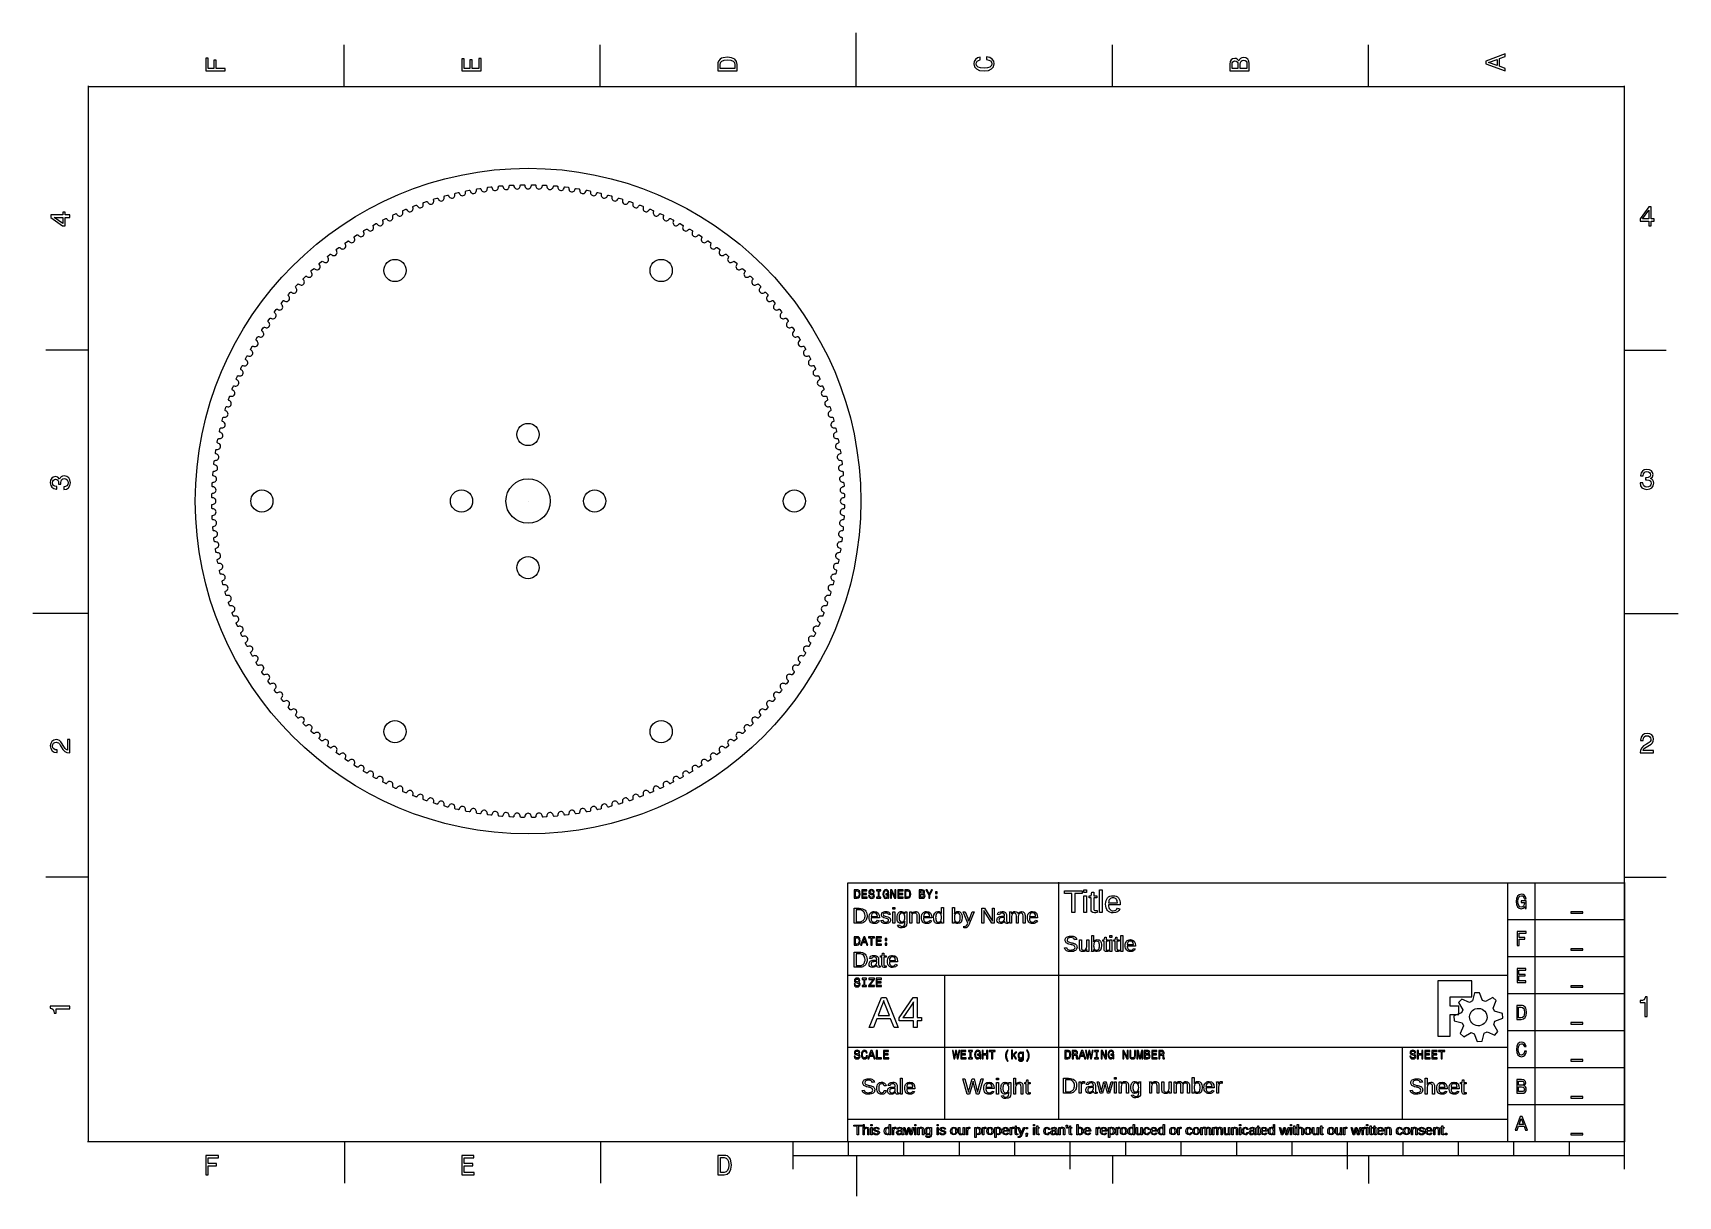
# Model space of a CAD drawing. Extents: x 0 to 297, y -130 to 79.
import ezdxf

# ---------------------------------------------------------------- set-up
doc = ezdxf.new("R2010")
doc.units = 0
doc.layers.get('0').update_dxf_attribs({"linetype": 'CONTINUOUS'})

msp = doc.modelspace()

# ---------------------------------------------------------------- linework, layer by layer
at = {"color": 7}
for p, q in [((148.64755, 69.512638), (148.64755, 79.227519)), ((31.757, 74.649619), (31.333, 74.649619)), ((31.333, 74.649619), (31.333, 72.370079)), ((31.757, 72.839099), (31.757, 74.649619)), ((33.224, 74.311729), (32.806, 74.311729)), ((32.806, 74.311729), (32.806, 72.839099)), ((33.224, 72.839099), (33.224, 74.311729)), ((56.314549, 69.517628), (56.314549, 77.058804)), ((77.924, 74.548759), (77.5, 74.548759)), ((77.5, 74.548759), (77.5, 72.370079)), ((77.924, 72.834069), (77.924, 74.548759)), ((79.391, 74.397479), (78.973, 74.397479)), ((78.973, 74.397479), (78.973, 72.834069)), ((79.391, 72.834069), (79.391, 74.397479)), ((81, 74.589099), (80.577, 74.589099)), ((80.577, 74.589099), (80.577, 72.834069)), ((81, 72.370079), (81, 74.589099)), ((102.48055, 69.517628), (102.48055, 77.058804)), ((124.106, 74.513449), (123.778, 74.104939)), ((124.348, 74.654649), (124.106, 74.513449)), ((124.651, 74.755509), (124.348, 74.654649)), ((124.393, 74.145279), (124.807, 74.301629)), ((125.417, 74.836199), (124.651, 74.755509)), ((124.807, 74.301629), (125.417, 74.352069)), ((126.169, 74.745439), (125.417, 74.836199)), ((125.417, 74.352069), (126.007, 74.296589)), ((126.007, 74.296589), (126.421, 74.140249)), ((126.718, 74.493279), (126.169, 74.745439)), ((127.056, 74.084769), (126.718, 74.493279)), ((170.141, 74.452929), (169.914, 74.094839)), ((170.504, 74.715169), (170.141, 74.452929)), ((170.444, 74.115039), (170.671, 74.276419)), ((170.983, 74.866479), (170.504, 74.715169)), ((170.671, 74.276419), (170.983, 74.387349)), ((170.983, 74.387349), (170.983, 74.866479)), ((172.723, 74.780719), (172.128, 74.921959)), ((172.128, 74.921959), (172.128, 74.437799)), ((172.128, 74.437799), (172.552, 74.336939)), ((172.128, 74.437799), (172.128, 74.437799)), ((172.552, 74.336939), (172.854, 74.170489)), ((173.162, 74.513449), (172.723, 74.780719)), ((172.854, 74.170489), (173.041, 73.938529)), ((173.429, 74.135209), (173.162, 74.513449)), ((194.81455, 69.517628), (194.81455, 77.058804)), ((216.227, 74.377279), (216.061, 74.059569)), ((216.499, 74.573969), (216.227, 74.377279)), ((216.878, 74.639549), (216.499, 74.573969)), ((216.696, 74.140249), (216.928, 74.180599)), ((217.12, 74.609279), (216.878, 74.639549)), ((216.928, 74.180599), (217.16, 74.135219)), ((217.317, 74.518489), (217.12, 74.609279)), ((217.609, 74.165459), (217.317, 74.518489)), ((217.725, 74.432769), (217.609, 74.165459)), ((217.609, 74.165459), (217.609, 74.165459)), ((217.907, 74.629449), (217.725, 74.432769)), ((218.154, 74.750479), (217.907, 74.629449)), ((218.017, 74.130179), (218.199, 74.266349)), ((218.451, 74.795889), (218.154, 74.750479)), ((218.199, 74.266349), (218.461, 74.311729)), ((218.895, 74.720239), (218.451, 74.795889)), ((218.461, 74.311729), (218.739, 74.266349)), ((218.739, 74.266349), (218.93, 74.140249)), ((219.223, 74.503379), (218.895, 74.720239)), ((219.43, 74.155389), (219.223, 74.503379)), ((240.98055, 69.517628), (240.98055, 77.058804)), ((265.672, 75.441429), (262.167, 74.160419)), ((262.671, 73.903219), (264.215, 74.442859)), ((264.215, 74.442859), (264.215, 73.363609)), ((264.643, 74.599199), (265.672, 74.967369)), ((264.643, 73.202229), (264.643, 74.599199)), ((265.672, 74.967369), (265.672, 75.441429)), ((31.333, 72.370079), (34.833, 72.370079)), ((32.806, 72.839099), (31.757, 72.839099)), ((34.833, 72.839099), (33.224, 72.839099)), ((34.833, 72.370079), (34.833, 72.839099)), ((34.833, 72.370079), (34.833, 72.370079)), ((77.5, 72.370079), (81, 72.370079)), ((78.973, 72.834069), (77.924, 72.834069)), ((80.577, 72.834069), (79.391, 72.834069)), ((81, 72.370079), (81, 72.370079)), ((123.697, 73.837639), (123.667, 73.535049)), ((123.667, 73.535049), (123.667, 72.370079)), ((123.667, 73.535049), (123.667, 73.535049)), ((123.667, 72.370079), (127.167, 72.370079)), ((123.778, 74.104939), (123.697, 73.837639)), ((124.086, 73.499749), (124.161, 73.883049)), ((124.086, 72.839099), (124.086, 73.499749)), ((124.086, 73.499749), (124.086, 73.499749)), ((126.749, 72.839099), (124.086, 72.839099)), ((124.161, 73.883049), (124.393, 74.145279)), ((126.421, 74.140249), (126.668, 73.872949)), ((126.668, 73.872949), (126.749, 73.499749)), ((126.749, 73.499749), (126.749, 72.839099)), ((127.167, 73.535049), (127.056, 74.084769)), ((127.167, 72.370079), (127.167, 73.535049)), ((169.914, 74.094839), (169.833, 73.666189)), ((169.833, 73.666189), (169.959, 73.131579)), ((169.959, 73.131579), (170.312, 72.723109)), ((170.252, 73.666189), (170.302, 73.908259)), ((170.348, 73.333329), (170.252, 73.666189)), ((170.302, 73.908259), (170.444, 74.115039)), ((170.312, 72.723109), (170.892, 72.460839)), ((170.62, 73.076129), (170.348, 73.333329)), ((171.069, 72.909689), (170.62, 73.076129)), ((170.892, 72.460839), (171.679, 72.370079)), ((171.679, 72.854209), (171.069, 72.909689)), ((172.294, 72.909689), (171.679, 72.854209)), ((171.679, 72.370079), (172.466, 72.460839)), ((172.738, 73.081169), (172.294, 72.909689)), ((172.466, 72.460839), (173.046, 72.723109)), ((173.011, 73.338369), (172.738, 73.081169)), ((173.101, 73.666189), (173.011, 73.338369)), ((173.041, 73.938529), (173.101, 73.666189)), ((173.046, 72.723109), (173.404, 73.131579)), ((173.404, 73.131579), (173.525, 73.666189)), ((173.525, 73.666189), (173.429, 74.135209)), ((216.061, 74.059569), (216, 73.615749)), ((216, 73.615749), (216, 72.370079)), ((216, 72.370079), (219.5, 72.370079)), ((216.419, 73.560299), (216.449, 73.832609)), ((216.419, 72.834069), (216.419, 73.560299)), ((217.453, 72.834069), (216.419, 72.834069)), ((216.449, 73.832609), (216.54, 74.024259)), ((216.54, 74.024259), (216.696, 74.140249)), ((217.16, 74.135219), (217.322, 74.014189)), ((217.322, 74.014189), (217.422, 73.807399)), ((217.422, 73.807399), (217.453, 73.519949)), ((217.453, 73.519949), (217.453, 72.834069)), ((217.453, 73.519949), (217.453, 73.519949)), ((217.876, 73.585509), (217.912, 73.903219)), ((217.876, 72.834069), (217.876, 73.585509)), ((219.082, 72.834069), (217.876, 72.834069)), ((217.912, 73.903219), (218.017, 74.130179)), ((218.93, 74.140249), (219.046, 73.928429)), ((219.046, 73.928429), (219.082, 73.630889)), ((219.082, 73.630889), (219.082, 72.834069)), ((219.082, 73.630889), (219.082, 73.630889)), ((219.5, 73.686369), (219.43, 74.155389)), ((219.5, 72.370079), (219.5, 73.686369)), ((262.167, 74.160419), (262.167, 73.646019)), ((262.167, 73.646019), (265.672, 72.370079)), ((264.215, 73.363609), (262.671, 73.903219)), ((264.215, 73.363609), (264.215, 73.363609)), ((265.672, 72.834069), (264.643, 73.202229)), ((265.672, 72.370079), (265.672, 72.834069)), ((265.672, 72.370079), (265.672, 72.370079)), ((10.144844, 69.665133), (10.144844, -120.484891)), ((287.20428, 69.515644), (10.145723, 69.515644)), ((287.14484, -120.484771), (287.14484, 69.675156)), ((76.3828, 50.348379), (76.8779, 50.462679)), ((76.3828, 50.348379), (76.8779, 50.462679)), ((78.3284, 50.770979), (78.8272, 50.867979)), ((78.3284, 50.770979), (78.8272, 50.867979)), ((80.28765, 51.125479), (80.78952, 51.204979)), ((80.28765, 51.125479), (80.78952, 51.204979)), ((82.25806, 51.411379), (82.76239, 51.473279)), ((82.25806, 51.411379), (82.76239, 51.473279)), ((84.23723, 51.628279), (84.74343, 51.672579)), ((84.23723, 51.628279), (84.74343, 51.672579)), ((86.22278, 51.775979), (86.73021, 51.802579)), ((86.22278, 51.775979), (86.73021, 51.802579)), ((88.21227, 51.854379), (88.720317, 51.863279)), ((88.21227, 51.854379), (88.720317, 51.863279)), ((90.203283, 51.863279), (90.71133, 51.854379)), ((90.203283, 51.863279), (90.71133, 51.854379)), ((92.19339, 51.802579), (92.70082, 51.775979)), ((92.19339, 51.802579), (92.70082, 51.775979)), ((94.18017, 51.672579), (94.68637, 51.628279)), ((94.18017, 51.672579), (94.68637, 51.628279)), ((96.16121, 51.473279), (96.66554, 51.411379)), ((96.16121, 51.473279), (96.66554, 51.411379)), ((98.13408, 51.204979), (98.63595, 51.125479)), ((98.13408, 51.204979), (98.63595, 51.125479)), ((100.0964, 50.867979), (100.5952, 50.770979)), ((100.0964, 50.867979), (100.5952, 50.770979)), ((102.0457, 50.462679), (102.5408, 50.348379)), ((102.0457, 50.462679), (102.5408, 50.348379)), ((68.7829, 47.987779), (69.2572, 48.169879)), ((68.7829, 47.987779), (69.2572, 48.169879)), ((70.6508, 48.677079), (71.1312, 48.842479)), ((70.6508, 48.677079), (71.1312, 48.842479)), ((72.5416, 49.300779), (73.0275, 49.449379)), ((72.5416, 49.300779), (73.0275, 49.449379)), ((74.453, 49.858079), (74.9439, 49.989579)), ((74.453, 49.858079), (74.9439, 49.989579)), ((103.9797, 49.989579), (104.4706, 49.858079)), ((103.9797, 49.989579), (104.4706, 49.858079)), ((105.8961, 49.449379), (106.382, 49.300779)), ((105.8961, 49.449379), (106.382, 49.300779)), ((107.7924, 48.842479), (108.2728, 48.677079)), ((107.7924, 48.842479), (108.2728, 48.677079)), ((109.6664, 48.169879), (110.1407, 47.987779)), ((109.6664, 48.169879), (110.1407, 47.987779)), ((291.533, 47.844379), (290, 45.731279)), ((291.992, 47.844379), (291.533, 47.844379)), ((291.992, 45.690979), (291.992, 47.844379)), ((5.56232, 46.412179), (3.40885, 46.412179)), ((3.40885, 46.412179), (3.40885, 45.953179)), ((3.40885, 45.953179), (5.52197, 44.420079)), ((5.56232, 44.843679), (3.99387, 45.958279)), ((3.99387, 45.958279), (5.56232, 45.958279)), ((5.96578, 46.911379), (5.56232, 46.911379)), ((5.56232, 46.911379), (5.56232, 46.412179)), ((5.56232, 45.958279), (5.56232, 44.843679)), ((5.56232, 44.843679), (5.56232, 44.843679)), ((5.96578, 46.412179), (5.96578, 46.911379)), ((6.83321, 46.412179), (5.96578, 46.412179)), ((5.96578, 44.420079), (5.96578, 45.958279)), ((5.96578, 45.958279), (6.83321, 45.958279)), ((6.83321, 45.958279), (6.83321, 46.412179)), ((6.83321, 45.958279), (6.83321, 45.958279)), ((61.5855, 44.592479), (62.0299, 44.838779)), ((61.5855, 44.592479), (62.0299, 44.838779)), ((63.3393, 45.535079), (63.792, 45.765679)), ((63.3393, 45.535079), (63.792, 45.765679)), ((65.1249, 46.415779), (65.5854, 46.630579)), ((65.1249, 46.415779), (65.5854, 46.630579)), ((66.9402, 47.233679), (67.4079, 47.432279)), ((66.9402, 47.233679), (67.4079, 47.432279)), ((111.5157, 47.432279), (111.9834, 47.233679)), ((111.5157, 47.432279), (111.9834, 47.233679)), ((113.3382, 46.630579), (113.7987, 46.415779)), ((113.3382, 46.630579), (113.7987, 46.415779)), ((115.1316, 45.765679), (115.5843, 45.535079)), ((115.1316, 45.765679), (115.5843, 45.535079)), ((116.8937, 44.838779), (117.3381, 44.592479)), ((116.8937, 44.838779), (117.3381, 44.592479)), ((290, 45.731279), (290, 45.287479)), ((290, 45.287479), (291.538, 45.287479)), ((290.424, 45.690979), (291.538, 47.259379)), ((291.538, 45.690979), (290.424, 45.690979)), ((290.424, 45.690979), (290.424, 45.690979)), ((291.538, 47.259379), (291.538, 45.690979)), ((291.538, 45.287479), (291.538, 44.420079)), ((292.492, 45.690979), (291.992, 45.690979)), ((291.992, 44.420079), (291.992, 45.287479)), ((291.992, 45.287479), (292.492, 45.287479)), ((292.492, 45.287479), (292.492, 45.690979)), ((5.52197, 44.420079), (5.96578, 44.420079)), ((56.5362, 41.405979), (56.9524, 41.697479)), ((56.5362, 41.405979), (56.9524, 41.697479)), ((58.1819, 42.526679), (58.608, 42.803479)), ((58.1819, 42.526679), (58.608, 42.803479)), ((59.8656, 43.589279), (60.3012, 43.850979)), ((59.8656, 43.589279), (60.3012, 43.850979)), ((118.6224, 43.850979), (119.058, 43.589279)), ((118.6224, 43.850979), (119.058, 43.589279)), ((120.3156, 42.803479), (120.7417, 42.526679)), ((120.3156, 42.803479), (120.7417, 42.526679)), ((121.9712, 41.697479), (122.3874, 41.405979)), ((121.9712, 41.697479), (122.3874, 41.405979)), ((291.538, 44.420079), (291.992, 44.420079)), ((291.538, 44.420079), (291.538, 44.420079)), ((53.3672, 38.995779), (53.762, 39.315479)), ((53.3672, 38.995779), (53.762, 39.315479)), ((54.9306, 40.228479), (55.3364, 40.534279)), ((54.9306, 40.228479), (55.3364, 40.534279)), ((123.5872, 40.534279), (123.993, 40.228479)), ((123.5872, 40.534279), (123.993, 40.228479)), ((125.1616, 39.315479), (125.5564, 38.995779)), ((125.1616, 39.315479), (125.5564, 38.995779)), ((50.374, 36.370279), (50.7456, 36.716879)), ((50.374, 36.370279), (50.7456, 36.716879)), ((51.8477, 37.709179), (52.2311, 38.042479)), ((51.8477, 37.709179), (52.2311, 38.042479)), ((126.6925, 38.042479), (127.0759, 37.709179)), ((126.6925, 38.042479), (127.0759, 37.709179)), ((128.178, 36.716879), (128.5496, 36.370279)), ((128.178, 36.716879), (128.5496, 36.370279)), ((47.5712, 33.542479), (47.9178, 33.914079)), ((47.5712, 33.542479), (47.9178, 33.914079)), ((48.9479, 34.980879), (49.3072, 35.340179)), ((48.9479, 34.980879), (49.3072, 35.340179)), ((129.6164, 35.340179), (129.9757, 34.980879)), ((129.6164, 35.340179), (129.9757, 34.980879)), ((131.0058, 33.914079), (131.3524, 33.542479)), ((131.0058, 33.914079), (131.3524, 33.542479)), ((44.9726, 30.526079), (45.2923, 30.920879)), ((44.9726, 30.526079), (45.2923, 30.920879)), ((46.2456, 32.056979), (46.5789, 32.440379)), ((46.2456, 32.056979), (46.5789, 32.440379)), ((132.3447, 32.440379), (132.678, 32.056979)), ((132.3447, 32.440379), (132.678, 32.056979)), ((133.6313, 30.920879), (133.951, 30.526079)), ((133.6313, 30.920879), (133.951, 30.526079)), ((42.5906, 27.335679), (42.8821, 27.751879)), ((42.5906, 27.335679), (42.8821, 27.751879)), ((43.7538, 28.951679), (44.0596, 29.357479)), ((43.7538, 28.951679), (44.0596, 29.357479)), ((134.864, 29.357479), (135.1698, 28.951679)), ((134.864, 29.357479), (135.1698, 28.951679)), ((136.0415, 27.751879), (136.333, 27.335679)), ((136.0415, 27.751879), (136.333, 27.335679)), ((40.4371, 23.986879), (40.6988, 24.422479)), ((40.4371, 23.986879), (40.6988, 24.422479)), ((41.4846, 25.680079), (41.7614, 26.106179)), ((41.4846, 25.680079), (41.7614, 26.106179)), ((137.1622, 26.106179), (137.439, 25.680079)), ((137.1622, 26.106179), (137.439, 25.680079)), ((138.2248, 24.422479), (138.4865, 23.986879)), ((138.2248, 24.422479), (138.4865, 23.986879)), ((10, 22.045079), (2.5, 22.045079)), ((38.5224, 20.496079), (38.753, 20.948779)), ((38.5224, 20.496079), (38.753, 20.948779)), ((39.4493, 22.258179), (39.6956, 22.702579)), ((39.4493, 22.258179), (39.6956, 22.702579)), ((139.228, 22.702579), (139.4743, 22.258179)), ((139.228, 22.702579), (139.4743, 22.258179)), ((140.1706, 20.948779), (140.4012, 20.496079)), ((140.1706, 20.948779), (140.4012, 20.496079)), ((287.175, 22.045079), (294.675, 22.045079)), ((37.6575, 18.702679), (37.8723, 19.163179)), ((37.6575, 18.702679), (37.8723, 19.163179)), ((141.0513, 19.163179), (141.2661, 18.702679)), ((141.0513, 19.163179), (141.2661, 18.702679)), ((36.1182, 15.030879), (36.3003, 15.505179)), ((36.1182, 15.030879), (36.3003, 15.505179)), ((36.8558, 16.880179), (37.0544, 17.347879)), ((36.8558, 16.880179), (37.0544, 17.347879)), ((141.8692, 17.347879), (142.0678, 16.880179)), ((141.8692, 17.347879), (142.0678, 16.880179)), ((142.6233, 15.505179), (142.8054, 15.030879)), ((142.6233, 15.505179), (142.8054, 15.030879)), ((35.4456, 13.156879), (35.611, 13.637279)), ((35.4456, 13.156879), (35.611, 13.637279)), ((143.3126, 13.637279), (143.478, 13.156879)), ((143.3126, 13.637279), (143.478, 13.156879)), ((34.2985, 9.344179), (34.43, 9.835079)), ((34.2985, 9.344179), (34.43, 9.835079)), ((34.8387, 11.260579), (34.9873, 11.746479)), ((34.8387, 11.260579), (34.9873, 11.746479)), ((143.9363, 11.746479), (144.0849, 11.260579)), ((143.9363, 11.746479), (144.0849, 11.260579)), ((144.4936, 9.835079), (144.6251, 9.344179)), ((144.4936, 9.835079), (144.6251, 9.344179)), ((33.4201, 5.460879), (33.5171, 5.959679)), ((33.4201, 5.460879), (33.5171, 5.959679)), ((33.8254, 7.410179), (33.9397, 7.905279)), ((33.8254, 7.410179), (33.9397, 7.905279)), ((144.9839, 7.905279), (145.0982, 7.410179)), ((144.9839, 7.905279), (145.0982, 7.410179)), ((145.4065, 5.959679), (145.5035, 5.460879)), ((145.4065, 5.959679), (145.5035, 5.460879)), ((33.0831, 3.498559), (33.1626, 4.000429)), ((33.0831, 3.498559), (33.1626, 4.000429)), ((145.761, 4.000429), (145.8405, 3.498559)), ((145.761, 4.000429), (145.8405, 3.498559)), ((32.6155, -0.455351), (32.6598, 0.050849)), ((32.6155, -0.455351), (32.6598, 0.050849)), ((32.8148, 1.525689), (32.8767, 2.030019)), ((32.8148, 1.525689), (32.8767, 2.030019)), ((146.0469, 2.030019), (146.1088, 1.525689)), ((146.0469, 2.030019), (146.1088, 1.525689)), ((146.2638, 0.050849), (146.3081, -0.455351)), ((146.2638, 0.050849), (146.3081, -0.455351)), ((290.383, 0.243079), (290.156, -0.109921)), ((290.731, 0.465079), (290.383, 0.243079)), ((290.701, -0.058921), (290.913, 0.082079)), ((291.185, 0.546079), (290.731, 0.465079)), ((290.913, 0.082079), (291.21, 0.132079)), ((291.669, 0.480079), (291.185, 0.546079)), ((291.21, 0.132079), (291.473, 0.092079)), ((291.473, 0.092079), (291.664, -0.013921)), ((292.022, 0.294079), (291.669, 0.480079)), ((292.239, -0.003921), (292.022, 0.294079)), ((3.37356, -1.410921), (3.308, -1.894921)), ((3.308, -1.894921), (3.38869, -2.348921)), ((3.56016, -1.057921), (3.37356, -1.410921)), ((3.38869, -2.348921), (3.61059, -2.696921)), ((3.85771, -0.840921), (3.56016, -1.057921)), ((3.61059, -2.696921), (3.96362, -2.923921)), ((3.72154, -1.869921), (3.76189, -1.606921)), ((3.77197, -2.166921), (3.72154, -1.869921)), ((3.76189, -1.606921), (3.8678, -1.415921)), ((3.91318, -2.378921), (3.77197, -2.166921)), ((4.25108, -0.764921), (3.85771, -0.840921)), ((3.8678, -1.415921), (4.03927, -1.299921)), ((4.14517, -2.509921), (3.91318, -2.378921)), ((3.96362, -2.923921), (4.43264, -2.998921)), ((4.03927, -1.299921), (4.27125, -1.253921)), ((4.46794, -2.549921), (4.14517, -2.509921)), ((4.6848, -0.880921), (4.25108, -0.764921)), ((4.27125, -1.253921), (4.51837, -1.299921)), ((4.46794, -2.998921), (4.46794, -2.549921)), ((4.51837, -1.299921), (4.6848, -1.420921)), ((4.95713, -1.208921), (4.6848, -0.880921)), ((4.6848, -1.420921), (4.78566, -1.631921)), ((4.78566, -1.631921), (4.81592, -1.919921)), ((4.81592, -1.919921), (4.81088, -2.116921)), ((4.81088, -2.116921), (5.20929, -2.116921)), ((5.0933, -0.966921), (4.95713, -1.208921)), ((5.2799, -0.784921), (5.0933, -0.966921)), ((5.19921, -1.869921), (5.2446, -1.551921)), ((5.20929, -2.116921), (5.19921, -1.869921)), ((5.2446, -1.551921), (5.36563, -1.314921)), ((5.52197, -0.673921), (5.2799, -0.784921)), ((5.36563, -1.314921), (5.56232, -1.173921)), ((5.81952, -0.633921), (5.52197, -0.673921)), ((5.56232, -1.173921), (5.81952, -1.122921)), ((6.06664, -2.559921), (5.73379, -2.615921)), ((5.73379, -2.615921), (5.73379, -3.079921)), ((6.27342, -0.724921), (5.81952, -0.633921)), ((5.81952, -1.122921), (6.11203, -1.178921)), ((6.30872, -2.413921), (6.06664, -2.559921)), ((6.11203, -1.178921), (6.32889, -1.324921)), ((6.25324, -2.998921), (6.61635, -2.761921)), ((6.62644, -0.976921), (6.27342, -0.724921)), ((6.46001, -2.181921), (6.30872, -2.413921)), ((6.32889, -1.324921), (6.46506, -1.556921)), ((6.51045, -1.863921), (6.46001, -2.181921)), ((6.46506, -1.556921), (6.51045, -1.863921)), ((6.61635, -2.761921), (6.84834, -2.388921)), ((6.84834, -1.369921), (6.62644, -0.976921)), ((6.93408, -1.894921), (6.84834, -1.369921)), ((6.84834, -2.388921), (6.93408, -1.894921)), ((32.4855, -2.442131), (32.5121, -1.934701)), ((32.4855, -2.442131), (32.5121, -1.934701)), ((146.4115, -1.934701), (146.4381, -2.442131)), ((146.4115, -1.934701), (146.4381, -2.442131)), ((290, -1.879921), (290, -1.914921)), ((290.464, -1.879921), (290, -1.879921)), ((290, -1.879921), (290, -1.879921)), ((290, -1.914921), (290.081, -2.398921)), ((290.156, -0.109921), (290.081, -0.578921)), ((290.081, -0.578921), (290.081, -0.613921)), ((290.081, -0.613921), (290.53, -0.613921)), ((290.081, -2.398921), (290.318, -2.761921)), ((290.318, -2.761921), (290.691, -2.993921)), ((290.52, -2.212921), (290.464, -1.879921)), ((290.666, -2.454921), (290.52, -2.212921)), ((290.53, -0.613921), (290.57, -0.290921)), ((290.57, -0.290921), (290.701, -0.058921)), ((290.898, -2.605921), (290.666, -2.454921)), ((291.216, -2.655921), (290.898, -2.605921)), ((291.16, -0.961921), (290.963, -0.956921)), ((290.963, -0.956921), (290.963, -1.354921)), ((290.963, -1.354921), (291.21, -1.344921)), ((291.448, -0.931921), (291.16, -0.961921)), ((291.21, -1.344921), (291.528, -1.390921)), ((291.523, -2.610921), (291.216, -2.655921)), ((291.659, -0.830921), (291.448, -0.931921)), ((291.755, -2.474921), (291.523, -2.610921)), ((291.528, -1.390921), (291.765, -1.511921)), ((291.78, -0.663921), (291.659, -0.830921)), ((291.664, -0.013921), (291.78, -0.184921)), ((291.71, -2.993921), (292.103, -2.771921)), ((291.901, -2.257921), (291.755, -2.474921)), ((291.765, -1.511921), (291.906, -1.707921)), ((291.78, -0.184921), (291.826, -0.416921)), ((291.826, -0.416921), (291.78, -0.663921)), ((291.871, -1.102921), (292.199, -0.830921)), ((292.113, -1.238921), (291.871, -1.102921)), ((291.957, -1.964921), (291.901, -2.257921)), ((291.906, -1.707921), (291.957, -1.964921)), ((292.103, -2.771921), (292.355, -2.418921)), ((292.295, -1.425921), (292.113, -1.238921)), ((292.199, -0.830921), (292.315, -0.396921)), ((292.315, -0.396921), (292.239, -0.003921)), ((292.406, -1.667921), (292.295, -1.425921)), ((292.355, -2.418921), (292.446, -1.964921)), ((292.446, -1.964921), (292.406, -1.667921)), ((4.43264, -2.998921), (4.46794, -2.998921)), ((5.73379, -3.079921), (5.76909, -3.079921)), ((5.73379, -3.079921), (5.73379, -3.079921)), ((5.76909, -3.079921), (6.25324, -2.998921)), ((32.4248, -4.432238), (32.4337, -3.924191)), ((32.4248, -4.432238), (32.4337, -3.924191)), ((32.4337, -6.423251), (32.4248, -5.915204)), ((32.4337, -6.423251), (32.4248, -5.915204)), ((89.4618, -5.173721), (89.4618, -5.173721)), ((89.4618, -5.173721), (89.4618, -5.173721)), ((89.4618, -5.173721), (89.4618, -5.173721)), ((89.4618, -5.173721), (89.4618, -5.173721)), ((89.4618, -5.173721), (89.4618, -5.173721)), ((89.4618, -5.173721), (89.4618, -5.173721)), ((89.4618, -5.173721), (89.4618, -5.173721)), ((89.4618, -5.173721), (89.4618, -5.173721)), ((89.4618, -5.173721), (89.4618, -5.173721)), ((89.4618, -5.173721), (89.4618, -5.173721)), ((89.4618, -5.173721), (89.4618, -5.173721)), ((89.4618, -5.173721), (89.4618, -5.173721)), ((89.4618, -5.173721), (89.4618, -5.173721)), ((89.4618, -5.173721), (89.4618, -5.173721)), ((89.4618, -5.173721), (89.4618, -5.173721)), ((89.4618, -5.173721), (89.4618, -5.173721)), ((89.4618, -5.173721), (89.4618, -5.173721)), ((89.4618, -5.173721), (89.4618, -5.173721)), ((89.4618, -5.173721), (89.4618, -5.173721)), ((89.4618, -5.173721), (89.4618, -5.173721)), ((89.4618, -5.173721), (89.4618, -5.173721)), ((89.4618, -5.173721), (89.4618, -5.173721)), ((89.4618, -5.173721), (89.4618, -5.173721)), ((89.4618, -5.173721), (89.4618, -5.173721)), ((89.4618, -5.173721), (89.4618, -5.173721)), ((89.4618, -5.173721), (89.4618, -5.173721)), ((89.4618, -5.173721), (89.4618, -5.173721)), ((89.4618, -5.173721), (89.4618, -5.173721)), ((89.4618, -5.173721), (89.4618, -5.173721)), ((89.4618, -5.173721), (89.4618, -5.173721)), ((89.4618, -5.173721), (89.4618, -5.173721)), ((89.4618, -5.173721), (89.4618, -5.173721)), ((89.4618, -5.173721), (89.4618, -5.173721)), ((89.4618, -5.173721), (89.4618, -5.173721)), ((89.4618, -5.173721), (89.4618, -5.173721)), ((89.4618, -5.173721), (89.4618, -5.173721)), ((89.4618, -5.173721), (89.4618, -5.173721)), ((89.4618, -5.173721), (89.4618, -5.173721)), ((89.4618, -5.173721), (89.4618, -5.173721)), ((89.4618, -5.173721), (89.4618, -5.173721)), ((89.4618, -5.173721), (89.4618, -5.173721)), ((89.4618, -5.173721), (89.4618, -5.173721)), ((89.4618, -5.173721), (89.4618, -5.173721)), ((89.4618, -5.173721), (89.4618, -5.173721)), ((89.4618, -5.173721), (89.4618, -5.173721)), ((89.4618, -5.173721), (89.4618, -5.173721)), ((89.4618, -5.173721), (89.4618, -5.173721)), ((89.4618, -5.173721), (89.4618, -5.173721)), ((89.4618, -5.173721), (89.4618, -5.173721)), ((89.4618, -5.173721), (89.4618, -5.173721)), ((89.4618, -5.173721), (89.4618, -5.173721)), ((89.4618, -5.173721), (89.4618, -5.173721)), ((146.4899, -3.924191), (146.4988, -4.432238)), ((146.4899, -3.924191), (146.4988, -4.432238)), ((146.4988, -5.915204), (146.4899, -6.423251)), ((146.4988, -5.915204), (146.4899, -6.423251)), ((290.691, -2.993921), (291.185, -3.079921)), ((291.185, -3.079921), (291.71, -2.993921)), ((32.5121, -8.412741), (32.4855, -7.905311)), ((32.5121, -8.412741), (32.4855, -7.905311)), ((146.4381, -7.905311), (146.4115, -8.412741)), ((146.4381, -7.905311), (146.4115, -8.412741)), ((32.6598, -10.398291), (32.6155, -9.892091)), ((32.6598, -10.398291), (32.6155, -9.892091)), ((146.3081, -9.892091), (146.2638, -10.398291)), ((146.3081, -9.892091), (146.2638, -10.398291)), ((32.8767, -12.377461), (32.8148, -11.873131)), ((32.8767, -12.377461), (32.8148, -11.873131)), ((33.1626, -14.347871), (33.0831, -13.846001)), ((33.1626, -14.347871), (33.0831, -13.846001)), ((145.8405, -13.846001), (145.761, -14.347871)), ((145.8405, -13.846001), (145.761, -14.347871)), ((146.1088, -11.873131), (146.0469, -12.377461)), ((146.1088, -11.873131), (146.0469, -12.377461)), ((33.5171, -16.307121), (33.4201, -15.808321)), ((33.5171, -16.307121), (33.4201, -15.808321)), ((33.9397, -18.252721), (33.8254, -17.757621)), ((33.9397, -18.252721), (33.8254, -17.757621)), ((145.0982, -17.757621), (144.9839, -18.252721)), ((145.0982, -17.757621), (144.9839, -18.252721)), ((145.5035, -15.808321), (145.4065, -16.307121)), ((145.5035, -15.808321), (145.4065, -16.307121)), ((34.43, -20.182521), (34.2985, -19.691621)), ((34.43, -20.182521), (34.2985, -19.691621)), ((144.6251, -19.691621), (144.4936, -20.182521)), ((144.6251, -19.691621), (144.4936, -20.182521)), ((34.9873, -22.093921), (34.8387, -21.608021)), ((34.9873, -22.093921), (34.8387, -21.608021)), ((35.611, -23.984721), (35.4456, -23.504321)), ((35.611, -23.984721), (35.4456, -23.504321)), ((143.478, -23.504321), (143.3126, -23.984721)), ((143.478, -23.504321), (143.3126, -23.984721)), ((144.0849, -21.608021), (143.9363, -22.093921)), ((144.0849, -21.608021), (143.9363, -22.093921)), ((10.169135, -25.457901), (0.174998, -25.457901)), ((36.3003, -25.852621), (36.1182, -25.378321)), ((36.3003, -25.852621), (36.1182, -25.378321)), ((142.8054, -25.378321), (142.6233, -25.852621)), ((142.8054, -25.378321), (142.6233, -25.852621)), ((287.16908, -25.454921), (296.83092, -25.454921)), ((37.0544, -27.695321), (36.8558, -27.227621)), ((37.0544, -27.695321), (36.8558, -27.227621)), ((37.8723, -29.510621), (37.6575, -29.050121)), ((37.8723, -29.510621), (37.6575, -29.050121)), ((141.2661, -29.050121), (141.0513, -29.510621)), ((141.2661, -29.050121), (141.0513, -29.510621)), ((142.0678, -27.227621), (141.8692, -27.695321)), ((142.0678, -27.227621), (141.8692, -27.695321)), ((38.753, -31.296221), (38.5224, -30.843521)), ((38.753, -31.296221), (38.5224, -30.843521)), ((39.6956, -33.050021), (39.4493, -32.605621)), ((39.6956, -33.050021), (39.4493, -32.605621)), ((139.4743, -32.605621), (139.228, -33.050021)), ((139.4743, -32.605621), (139.228, -33.050021)), ((140.4012, -30.843521), (140.1706, -31.296221)), ((140.4012, -30.843521), (140.1706, -31.296221)), ((40.6988, -34.769921), (40.4371, -34.334321)), ((40.6988, -34.769921), (40.4371, -34.334321)), ((138.4865, -34.334321), (138.2248, -34.769921)), ((138.4865, -34.334321), (138.2248, -34.769921)), ((41.7614, -36.453621), (41.4846, -36.027521)), ((41.7614, -36.453621), (41.4846, -36.027521)), ((42.8821, -38.099321), (42.5906, -37.683121)), ((42.8821, -38.099321), (42.5906, -37.683121)), ((136.333, -37.683121), (136.0415, -38.099321)), ((136.333, -37.683121), (136.0415, -38.099321)), ((137.439, -36.027521), (137.1622, -36.453621)), ((137.439, -36.027521), (137.1622, -36.453621)), ((44.0596, -39.704921), (43.7538, -39.299121)), ((44.0596, -39.704921), (43.7538, -39.299121)), ((45.2923, -41.268321), (44.9726, -40.873521)), ((45.2923, -41.268321), (44.9726, -40.873521)), ((133.951, -40.873521), (133.6313, -41.268321)), ((133.951, -40.873521), (133.6313, -41.268321)), ((135.1698, -39.299121), (134.864, -39.704921)), ((135.1698, -39.299121), (134.864, -39.704921)), ((46.5789, -42.787821), (46.2456, -42.404421)), ((46.5789, -42.787821), (46.2456, -42.404421)), ((47.9178, -44.261521), (47.5712, -43.889921)), ((47.9178, -44.261521), (47.5712, -43.889921)), ((131.3524, -43.889921), (131.0058, -44.261521)), ((131.3524, -43.889921), (131.0058, -44.261521)), ((132.678, -42.404421), (132.3447, -42.787821)), ((132.678, -42.404421), (132.3447, -42.787821)), ((49.3072, -45.687621), (48.9479, -45.328321)), ((49.3072, -45.687621), (48.9479, -45.328321)), ((50.7456, -47.064321), (50.374, -46.717721)), ((50.7456, -47.064321), (50.374, -46.717721)), ((128.5496, -46.717721), (128.178, -47.064321)), ((128.5496, -46.717721), (128.178, -47.064321)), ((129.9757, -45.328321), (129.6164, -45.687621)), ((129.9757, -45.328321), (129.6164, -45.687621)), ((290.399, -47.377921), (290.162, -47.755921)), ((290.767, -47.140921), (290.399, -47.377921)), ((291.251, -47.054921), (290.767, -47.140921)), ((291.72, -47.130921), (291.251, -47.054921)), ((292.083, -47.341921), (291.72, -47.130921)), ((292.32, -47.674921), (292.083, -47.341921)), ((3.38364, -48.859921), (3.30799, -49.328921)), ((3.30799, -49.328921), (3.39373, -49.812921)), ((3.59546, -48.496921), (3.38364, -48.859921)), ((3.39373, -49.812921), (3.63076, -50.180921)), ((3.92831, -48.259921), (3.59546, -48.496921)), ((3.63076, -50.180921), (4.009, -50.417921)), ((3.72658, -49.353921), (3.77701, -49.061921)), ((3.78206, -49.641921), (3.72658, -49.353921)), ((3.77701, -49.061921), (3.90309, -48.844921)), ((3.94344, -49.857921), (3.78206, -49.641921)), ((3.90309, -48.844921), (4.09978, -48.702921)), ((4.35194, -48.173921), (3.92831, -48.259921)), ((4.1956, -49.994921), (3.94344, -49.857921)), ((4.009, -50.417921), (4.50828, -50.498921)), ((4.09978, -48.702921), (4.3469, -48.652921)), ((4.53854, -50.039921), (4.1956, -49.994921)), ((4.3469, -48.652921), (4.57889, -48.687921)), ((4.68984, -48.223921), (4.35194, -48.173921)), ((4.57889, -50.039921), (4.53854, -50.039921)), ((4.57889, -48.687921), (4.77557, -48.783921)), ((4.57889, -50.498921), (4.57889, -50.039921)), ((4.98739, -48.360921), (4.68984, -48.223921)), ((4.77557, -48.783921), (4.94704, -48.945921)), ((4.94704, -48.945921), (5.09834, -49.166921)), ((5.23955, -48.597921), (4.98739, -48.360921)), ((5.09834, -49.166921), (5.25972, -49.464921)), ((5.45641, -48.929921), (5.23955, -48.597921)), ((5.25972, -49.464921), (5.5724, -49.958921)), ((5.60771, -49.227921), (5.45641, -48.929921)), ((5.5724, -49.958921), (5.90526, -50.306921)), ((5.96578, -49.787921), (5.60771, -49.227921)), ((5.90526, -50.306921), (6.30872, -50.513921)), ((6.16246, -49.968921), (5.96578, -49.787921)), ((6.3995, -50.074921), (6.16246, -49.968921)), ((6.83321, -48.173921), (6.3995, -48.173921)), ((6.3995, -48.173921), (6.3995, -50.074921)), ((6.83321, -50.579921), (6.83321, -48.173921)), ((52.2311, -48.389921), (51.8477, -48.056621)), ((52.2311, -48.389921), (51.8477, -48.056621)), ((53.762, -49.662921), (53.3672, -49.343221)), ((53.762, -49.662921), (53.3672, -49.343221)), ((125.5564, -49.343221), (125.1616, -49.662921)), ((125.5564, -49.343221), (125.1616, -49.662921)), ((127.0759, -48.056621), (126.6925, -48.389921)), ((127.0759, -48.056621), (126.6925, -48.389921)), ((290.066, -50.055921), (290, -50.564921)), ((290.273, -49.651921), (290.066, -50.055921)), ((290.162, -47.755921), (290.081, -48.254921)), ((290.081, -48.254921), (290.081, -48.325921)), ((290.081, -48.325921), (290.54, -48.325921)), ((290.621, -49.318921), (290.273, -49.651921)), ((290.505, -50.145921), (290.611, -49.908921)), ((292.406, -50.145921), (290.505, -50.145921)), ((290.54, -48.285921), (290.585, -47.942921)), ((290.54, -48.325921), (290.54, -48.285921)), ((290.585, -47.942921), (290.722, -47.689921)), ((290.611, -49.908921), (290.792, -49.712921)), ((291.115, -49.006921), (290.621, -49.318921)), ((290.722, -47.689921), (290.939, -47.528921)), ((290.792, -49.712921), (291.352, -49.354921)), ((290.939, -47.528921), (291.226, -47.473921)), ((291.413, -48.844921), (291.115, -49.006921)), ((291.226, -47.473921), (291.518, -47.523921)), ((291.352, -49.354921), (291.65, -49.202921)), ((291.634, -48.693921), (291.413, -48.844921)), ((291.518, -47.523921), (291.735, -47.649921)), ((291.796, -48.522921), (291.634, -48.693921)), ((291.65, -49.202921), (291.982, -48.986921)), ((291.735, -47.649921), (291.877, -47.846921)), ((291.892, -48.325921), (291.796, -48.522921)), ((291.877, -47.846921), (291.927, -48.093921)), ((291.927, -48.093921), (291.892, -48.325921)), ((291.982, -48.986921), (292.219, -48.733921)), ((292.219, -48.733921), (292.356, -48.436921)), ((292.406, -48.098921), (292.32, -47.674921)), ((292.356, -48.436921), (292.406, -48.098921)), ((292.406, -50.579921), (292.406, -50.145921)), ((4.50828, -50.498921), (4.57889, -50.498921)), ((6.30872, -50.513921), (6.81808, -50.579921)), ((6.81808, -50.579921), (6.83321, -50.579921)), ((6.83321, -50.579921), (6.83321, -50.579921)), ((55.3364, -50.881721), (54.9306, -50.575921)), ((55.3364, -50.881721), (54.9306, -50.575921)), ((56.9524, -52.044921), (56.5362, -51.753421)), ((56.9524, -52.044921), (56.5362, -51.753421)), ((58.608, -53.150921), (58.1819, -52.874121)), ((58.608, -53.150921), (58.1819, -52.874121)), ((120.7417, -52.874121), (120.3156, -53.150921)), ((120.7417, -52.874121), (120.3156, -53.150921)), ((122.3874, -51.753421), (121.9712, -52.044921)), ((122.3874, -51.753421), (121.9712, -52.044921)), ((123.993, -50.575921), (123.5872, -50.881721)), ((123.993, -50.575921), (123.5872, -50.881721)), ((290, -50.564921), (290, -50.579921)), ((290, -50.579921), (292.406, -50.579921)), ((290, -50.579921), (290, -50.579921)), ((60.3012, -54.198421), (59.8656, -53.936721)), ((60.3012, -54.198421), (59.8656, -53.936721)), ((62.0299, -55.186221), (61.5855, -54.939921)), ((62.0299, -55.186221), (61.5855, -54.939921)), ((63.792, -56.113121), (63.3393, -55.882521)), ((63.792, -56.113121), (63.3393, -55.882521)), ((115.5843, -55.882521), (115.1316, -56.113121)), ((115.5843, -55.882521), (115.1316, -56.113121)), ((117.3381, -54.939921), (116.8937, -55.186221)), ((117.3381, -54.939921), (116.8937, -55.186221)), ((119.058, -53.936721), (118.6224, -54.198421)), ((119.058, -53.936721), (118.6224, -54.198421)), ((65.5854, -56.978021), (65.1249, -56.763221)), ((65.5854, -56.978021), (65.1249, -56.763221)), ((67.4079, -57.779721), (66.9402, -57.581121)), ((67.4079, -57.779721), (66.9402, -57.581121)), ((69.2572, -58.517321), (68.7829, -58.335221)), ((69.2572, -58.517321), (68.7829, -58.335221)), ((71.1312, -59.189921), (70.6508, -59.024521)), ((71.1312, -59.189921), (70.6508, -59.024521)), ((108.2728, -59.024521), (107.7924, -59.189921)), ((108.2728, -59.024521), (107.7924, -59.189921)), ((110.1407, -58.335221), (109.6664, -58.517321)), ((110.1407, -58.335221), (109.6664, -58.517321)), ((111.9834, -57.581121), (111.5157, -57.779721)), ((111.9834, -57.581121), (111.5157, -57.779721)), ((113.7987, -56.763221), (113.3382, -56.978021)), ((113.7987, -56.763221), (113.3382, -56.978021)), ((73.0275, -59.796821), (72.5416, -59.648221)), ((73.0275, -59.796821), (72.5416, -59.648221)), ((74.9439, -60.337021), (74.453, -60.205521)), ((74.9439, -60.337021), (74.453, -60.205521)), ((76.8779, -60.810121), (76.3828, -60.695821)), ((76.8779, -60.810121), (76.3828, -60.695821)), ((78.8272, -61.215421), (78.3284, -61.118421)), ((78.8272, -61.215421), (78.3284, -61.118421)), ((80.78952, -61.552421), (80.28765, -61.472921)), ((80.78952, -61.552421), (80.28765, -61.472921)), ((82.76239, -61.820721), (82.25806, -61.758821)), ((82.76239, -61.820721), (82.25806, -61.758821)), ((84.74343, -62.020021), (84.23723, -61.975721)), ((84.74343, -62.020021), (84.23723, -61.975721)), ((86.73021, -62.150021), (86.22278, -62.123421)), ((86.73021, -62.150021), (86.22278, -62.123421)), ((90.71133, -62.201821), (90.203283, -62.210721)), ((90.71133, -62.201821), (90.203283, -62.210721)), ((92.70082, -62.123421), (92.19339, -62.150021)), ((92.70082, -62.123421), (92.19339, -62.150021)), ((94.68637, -61.975721), (94.18017, -62.020021)), ((94.68637, -61.975721), (94.18017, -62.020021)), ((96.66554, -61.758821), (96.16121, -61.820721)), ((96.66554, -61.758821), (96.16121, -61.820721)), ((98.63595, -61.472921), (98.13408, -61.552421)), ((98.63595, -61.472921), (98.13408, -61.552421)), ((100.5952, -61.118421), (100.0964, -61.215421)), ((100.5952, -61.118421), (100.0964, -61.215421)), ((102.5408, -60.695821), (102.0457, -60.810121)), ((102.5408, -60.695821), (102.0457, -60.810121)), ((104.4706, -60.205521), (103.9797, -60.337021)), ((104.4706, -60.205521), (103.9797, -60.337021)), ((106.382, -59.648221), (105.8961, -59.796821)), ((106.382, -59.648221), (105.8961, -59.796821)), ((10, -72.954921), (2.5, -72.954921)), ((147.09296, -73.981505), (287.18473, -73.981505)), ((147.13893, -120.675485), (147.13893, -73.985165)), ((185.13888, -116.678155), (185.13888, -73.882775)), ((266.13879, -120.675485), (266.13879, -73.948065)), ((271.05878, -120.675485), (271.05878, -73.948065)), ((287.13876, -73.948065), (287.13876, -120.675485)), ((287.175, -72.954921), (294.675, -72.954921)), ((148.786925, -75.270779), (148.287926, -75.270779)), ((148.287926, -75.270779), (148.287926, -76.770779)), ((148.287926, -76.770779), (148.786925, -76.770779)), ((148.488925, -76.591779), (148.488925, -75.450779)), ((148.488925, -75.450779), (148.771925, -75.450779)), ((148.771925, -76.591779), (148.488925, -76.591779)), ((148.771925, -75.450779), (148.936925, -75.482779)), ((148.771925, -75.450779), (148.771925, -75.450779)), ((148.931925, -76.556779), (148.771925, -76.591779)), ((148.916925, -75.283779), (148.786925, -75.270779)), ((148.786925, -75.270779), (148.786925, -75.270779)), ((148.786925, -76.770779), (149.022925, -76.723779)), ((149.031925, -75.318779), (148.916925, -75.283779)), ((149.046925, -76.451779), (148.931925, -76.556779)), ((148.936925, -75.482779), (149.048925, -75.582779)), ((149.022925, -76.723779), (149.197925, -76.578779)), ((149.206925, -75.458779), (149.031925, -75.318779)), ((149.113925, -76.273779), (149.046925, -76.451779)), ((149.048925, -75.582779), (149.115925, -75.759779)), ((149.137925, -76.020779), (149.113925, -76.273779)), ((149.115925, -75.759779), (149.137925, -76.020779)), ((149.197925, -76.578779), (149.305924, -76.342779)), ((149.266924, -75.562779), (149.206925, -75.458779)), ((149.309924, -75.692779), (149.266924, -75.562779)), ((149.305924, -76.342779), (149.344924, -76.020779)), ((149.344924, -76.020779), (149.309924, -75.692779)), ((150.570923, -75.270779), (149.636924, -75.270779)), ((149.636924, -75.270779), (149.636924, -76.770779)), ((149.636924, -76.770779), (150.587923, -76.770779)), ((149.636924, -76.770779), (149.636924, -76.770779)), ((149.835924, -75.902779), (149.835924, -75.452779)), ((149.835924, -75.452779), (150.570923, -75.452779)), ((150.505923, -75.902779), (149.835924, -75.902779)), ((149.835924, -76.589779), (149.835924, -76.081779)), ((149.835924, -76.081779), (150.505923, -76.081779)), ((150.587923, -76.589779), (149.835924, -76.589779)), ((150.505923, -76.081779), (150.505923, -75.902779)), ((150.570923, -75.452779), (150.570923, -75.270779)), ((150.587923, -76.770779), (150.587923, -76.589779)), ((151.049922, -76.275779), (150.853923, -76.275779)), ((150.853923, -76.275779), (150.896922, -76.505779)), ((150.896922, -76.505779), (151.004922, -76.673779)), ((150.933922, -75.495779), (150.898922, -75.677779)), ((150.898922, -75.677779), (150.926922, -75.839779)), ((150.926922, -75.839779), (151.008922, -75.949779)), ((151.030922, -75.355779), (150.933922, -75.495779)), ((151.004922, -76.673779), (151.170922, -76.775779)), ((151.008922, -75.949779), (151.138922, -76.023779)), ((151.181922, -75.264779), (151.030922, -75.355779)), ((151.073922, -76.425779), (151.049922, -76.275779)), ((151.049922, -76.275779), (151.049922, -76.275779)), ((151.145922, -76.537779), (151.073922, -76.425779)), ((151.101922, -75.646779), (151.121922, -75.549779)), ((151.121922, -75.755779), (151.101922, -75.646779)), ((151.121922, -75.549779), (151.177922, -75.476779)), ((151.183922, -75.824779), (151.121922, -75.755779)), ((151.138922, -76.023779), (151.315922, -76.079779)), ((151.257922, -76.606779), (151.145922, -76.537779)), ((151.170922, -76.775779), (151.395922, -76.811779)), ((151.177922, -75.476779), (151.263922, -75.426779)), ((151.376922, -75.232779), (151.181922, -75.264779)), ((151.294922, -75.871779), (151.183922, -75.824779)), ((151.404922, -76.630779), (151.257922, -76.606779)), ((151.263922, -75.426779), (151.382922, -75.409779)), ((151.462922, -75.912779), (151.294922, -75.871779)), ((151.315922, -76.079779), (151.490922, -76.128779)), ((151.592922, -75.264779), (151.376922, -75.232779)), ((151.382922, -75.409779), (151.503922, -75.430779)), ((151.395922, -76.811779), (151.618922, -76.777779)), ((151.536922, -76.613779), (151.404922, -76.630779)), ((151.659922, -75.969779), (151.462922, -75.912779)), ((151.490922, -76.128779), (151.622922, -76.176779)), ((151.503922, -75.430779), (151.598922, -75.489779)), ((151.637922, -76.559779), (151.536922, -76.613779)), ((151.752921, -75.359779), (151.592922, -75.264779)), ((151.598922, -75.489779), (151.661922, -75.586779)), ((151.618922, -76.777779), (151.784921, -76.682779)), ((151.622922, -76.176779), (151.702922, -76.245779)), ((151.704922, -76.472779), (151.637922, -76.559779)), ((151.806921, -76.044779), (151.659922, -75.969779)), ((151.661922, -75.586779), (151.691922, -75.718779)), ((151.691922, -75.718779), (151.888921, -75.718779)), ((151.702922, -76.245779), (151.730921, -76.358779)), ((151.730921, -76.358779), (151.704922, -76.472779)), ((151.853921, -75.510779), (151.752921, -75.359779)), ((151.784921, -76.682779), (151.890921, -76.533779)), ((151.897921, -76.159779), (151.806921, -76.044779)), ((151.888921, -75.713779), (151.853921, -75.510779)), ((151.888921, -75.718779), (151.888921, -75.713779)), ((151.890921, -76.533779), (151.929921, -76.336779)), ((151.929921, -76.336779), (151.897921, -76.159779)), ((153.06892, -75.270779), (152.316921, -75.270779)), ((152.316921, -75.270779), (152.316921, -75.452779)), ((152.316921, -75.452779), (152.59392, -75.452779)), ((152.59392, -76.589779), (152.316921, -76.589779)), ((152.316921, -76.589779), (152.316921, -76.770779)), ((152.316921, -76.770779), (153.06892, -76.770779)), ((152.59392, -75.452779), (152.59392, -76.589779)), ((152.59392, -76.589779), (152.59392, -76.589779)), ((152.79192, -76.589779), (152.79192, -75.452779)), ((152.79192, -75.452779), (153.06892, -75.452779)), ((153.06892, -76.589779), (152.79192, -76.589779)), ((153.06892, -75.452779), (153.06892, -75.270779)), ((153.06892, -76.770779), (153.06892, -76.589779)), ((153.464919, -75.690779), (153.423919, -76.020779)), ((153.423919, -76.020779), (153.464919, -76.353779)), ((153.583919, -75.441779), (153.464919, -75.690779)), ((153.464919, -76.353779), (153.583919, -76.602779)), ((153.768919, -75.283779), (153.583919, -75.441779)), ((153.583919, -76.602779), (153.758919, -76.760779)), ((153.630919, -76.014779), (153.654919, -75.752779)), ((153.656919, -76.278779), (153.630919, -76.014779)), ((153.654919, -75.752779), (153.727919, -75.560779)), ((153.730919, -76.470779), (153.656919, -76.278779)), ((153.727919, -75.560779), (153.844919, -75.443779)), ((153.844919, -76.587779), (153.730919, -76.470779)), ((153.758919, -76.760779), (153.978919, -76.811779)), ((154.015919, -75.229779), (153.768919, -75.283779)), ((153.844919, -75.443779), (154.002919, -75.402779)), ((153.991919, -76.626779), (153.844919, -76.587779)), ((153.978919, -76.811779), (154.101919, -76.794779)), ((154.534918, -75.960779), (153.987919, -75.960779)), ((153.987919, -75.960779), (153.987919, -76.144779)), ((153.987919, -76.144779), (154.324918, -76.144779)), ((154.123919, -76.595779), (153.991919, -76.626779)), ((154.002919, -75.402779), (154.110919, -75.424779)), ((154.203919, -75.264779), (154.015919, -75.229779)), ((154.101919, -76.794779), (154.212919, -76.751779)), ((154.110919, -75.424779), (154.199919, -75.484779)), ((154.229918, -76.502779), (154.123919, -76.595779)), ((154.199919, -75.484779), (154.263918, -75.586779)), ((154.352918, -75.359779), (154.203919, -75.264779)), ((154.212919, -76.751779), (154.307918, -76.675779)), ((154.298918, -76.355779), (154.229918, -76.502779)), ((154.263918, -75.586779), (154.300918, -75.722779)), ((154.324918, -76.157779), (154.298918, -76.355779)), ((154.300918, -75.722779), (154.514918, -75.722779)), ((154.307918, -76.675779), (154.389918, -76.569779)), ((154.324918, -76.144779), (154.324918, -76.157779)), ((154.458918, -75.515779), (154.352918, -75.359779)), ((154.389918, -76.569779), (154.426918, -76.770779)), ((154.389918, -76.569779), (154.389918, -76.569779)), ((154.426918, -76.770779), (154.534918, -76.770779)), ((154.514918, -75.722779), (154.458918, -75.515779)), ((154.534918, -76.770779), (154.534918, -75.960779)), ((155.037918, -75.270779), (154.802918, -75.270779)), ((154.802918, -75.270779), (154.802918, -76.770779)), ((154.802918, -76.770779), (154.981918, -76.770779)), ((154.802918, -76.770779), (154.802918, -76.770779)), ((154.981918, -76.770779), (154.981918, -75.541779)), ((154.981918, -75.541779), (155.556917, -76.770779)), ((155.606917, -76.500779), (155.037918, -75.270779)), ((155.556917, -76.770779), (155.787917, -76.770779)), ((155.787917, -75.270779), (155.606917, -75.270779)), ((155.606917, -75.270779), (155.606917, -76.500779)), ((155.787917, -76.770779), (155.787917, -75.270779)), ((157.075915, -75.270779), (156.142916, -75.270779)), ((156.142916, -75.270779), (156.142916, -76.770779)), ((156.142916, -76.770779), (157.093915, -76.770779)), ((156.142916, -76.770779), (156.142916, -76.770779)), ((156.341916, -75.902779), (156.341916, -75.452779)), ((156.341916, -75.452779), (157.075915, -75.452779)), ((157.011915, -75.902779), (156.341916, -75.902779)), ((156.341916, -76.589779), (156.341916, -76.081779)), ((156.341916, -76.081779), (157.011915, -76.081779)), ((157.093915, -76.589779), (156.341916, -76.589779)), ((157.011915, -76.081779), (157.011915, -75.902779)), ((157.075915, -75.452779), (157.075915, -75.270779)), ((157.093915, -76.770779), (157.093915, -76.589779)), ((157.895914, -75.270779), (157.395915, -75.270779)), ((157.395915, -75.270779), (157.395915, -76.770779)), ((157.395915, -76.770779), (157.895914, -76.770779)), ((157.596914, -76.591779), (157.596914, -75.450779)), ((157.596914, -75.450779), (157.879914, -75.450779)), ((157.879914, -76.591779), (157.596914, -76.591779)), ((157.879914, -75.450779), (158.044914, -75.482779)), ((157.879914, -75.450779), (157.879914, -75.450779)), ((158.039914, -76.556779), (157.879914, -76.591779)), ((158.024914, -75.283779), (157.895914, -75.270779)), ((157.895914, -75.270779), (157.895914, -75.270779)), ((157.895914, -76.770779), (158.130914, -76.723779)), ((158.139914, -75.318779), (158.024914, -75.283779)), ((158.154914, -76.451779), (158.039914, -76.556779)), ((158.044914, -75.482779), (158.156914, -75.582779)), ((158.130914, -76.723779), (158.305914, -76.578779)), ((158.314914, -75.458779), (158.139914, -75.318779)), ((158.221914, -76.273779), (158.154914, -76.451779)), ((158.156914, -75.582779), (158.223914, -75.759779)), ((158.245914, -76.020779), (158.221914, -76.273779)), ((158.223914, -75.759779), (158.245914, -76.020779)), ((158.305914, -76.578779), (158.413913, -76.342779)), ((158.374914, -75.562779), (158.314914, -75.458779)), ((158.418913, -75.692779), (158.374914, -75.562779)), ((158.413913, -76.342779), (158.452913, -76.020779)), ((158.452913, -76.020779), (158.418913, -75.692779)), ((160.534911, -75.270779), (160.000912, -75.270779)), ((160.000912, -75.270779), (160.000912, -76.770779)), ((160.000912, -76.770779), (160.564911, -76.770779)), ((160.199911, -75.893779), (160.199911, -75.450779)), ((160.199911, -75.450779), (160.510911, -75.450779)), ((160.493911, -75.893779), (160.199911, -75.893779)), ((160.199911, -76.591779), (160.199911, -76.074779)), ((160.199911, -76.074779), (160.521911, -76.074779)), ((160.540911, -76.591779), (160.199911, -76.591779)), ((160.616911, -75.880779), (160.493911, -75.893779)), ((160.493911, -75.893779), (160.493911, -75.893779)), ((160.510911, -75.450779), (160.627911, -75.463779)), ((160.521911, -76.074779), (160.657911, -76.090779)), ((160.724911, -75.296779), (160.534911, -75.270779)), ((160.668911, -76.576779), (160.540911, -76.591779)), ((160.540911, -76.591779), (160.540911, -76.591779)), ((160.564911, -76.770779), (160.765911, -76.740779)), ((160.704911, -75.837779), (160.616911, -75.880779)), ((160.627911, -75.463779), (160.709911, -75.502779)), ((160.657911, -76.090779), (160.754911, -76.135779)), ((160.758911, -76.526779), (160.668911, -76.576779)), ((160.756911, -75.768779), (160.704911, -75.837779)), ((160.709911, -75.502779), (160.758911, -75.569779)), ((160.860911, -75.368779), (160.724911, -75.296779)), ((160.754911, -76.135779), (160.812911, -76.213779)), ((160.776911, -75.668779), (160.756911, -75.768779)), ((160.758911, -75.569779), (160.776911, -75.668779)), ((160.812911, -76.444779), (160.758911, -76.526779)), ((160.765911, -76.740779), (160.91491, -76.652779)), ((160.769911, -75.960779), (160.92191, -75.835779)), ((160.884911, -76.010779), (160.769911, -75.960779)), ((160.769911, -75.960779), (160.769911, -75.960779)), ((160.812911, -76.213779), (160.832911, -76.325779)), ((160.832911, -76.325779), (160.812911, -76.444779)), ((160.94491, -75.484779), (160.860911, -75.368779)), ((160.96891, -76.087779), (160.884911, -76.010779)), ((160.91491, -76.652779), (161.00791, -76.511779)), ((160.92191, -75.835779), (160.95991, -75.750779)), ((160.97291, -75.646779), (160.94491, -75.484779)), ((160.95991, -75.750779), (160.97291, -75.646779)), ((161.02091, -76.193779), (160.96891, -76.087779)), ((161.00791, -76.511779), (161.03991, -76.321779)), ((161.03991, -76.321779), (161.02091, -76.193779)), ((161.43791, -75.268779), (161.19791, -75.268779)), ((161.19791, -75.268779), (161.71291, -76.176779)), ((161.811909, -75.979779), (161.43791, -75.268779)), ((161.71291, -76.176779), (161.71291, -76.770779)), ((161.71291, -76.770779), (161.913909, -76.770779)), ((162.181909, -75.268779), (161.811909, -75.979779)), ((161.913909, -76.163779), (162.405909, -75.268779)), ((161.913909, -76.770779), (161.913909, -76.163779)), ((161.913909, -76.770779), (161.913909, -76.770779)), ((162.405909, -75.268779), (162.181909, -75.268779)), ((163.251908, -75.610779), (162.952908, -75.610779)), ((162.952908, -75.610779), (162.952908, -75.932779)), ((162.952908, -75.932779), (163.251908, -75.932779)), ((162.952908, -75.932779), (162.952908, -75.932779)), ((163.251908, -76.448779), (162.952908, -76.448779)), ((162.952908, -76.448779), (162.952908, -76.770779)), ((162.952908, -76.770779), (163.251908, -76.770779)), ((162.952908, -76.770779), (162.952908, -76.770779)), ((163.251908, -75.932779), (163.251908, -75.610779)), ((163.251908, -76.770779), (163.251908, -76.448779)), ((186.17915, -75.902521), (186.17915, -75.472581)), ((186.17915, -75.472581), (189.37068, -75.472581)), ((187.51309, -75.902521), (186.17915, -75.902521)), ((187.51309, -79.355891), (187.51309, -75.902521)), ((188.03674, -75.902521), (188.03674, -79.355891)), ((189.37068, -75.902521), (188.03674, -75.902521)), ((189.37068, -75.472581), (189.37068, -75.902521)), ((189.66834, -75.739921), (189.66834, -75.265871)), ((189.66834, -75.265871), (190.16443, -75.265871)), ((190.16443, -75.739921), (189.66834, -75.739921)), ((189.66834, -79.355891), (189.66834, -76.373811)), ((189.66834, -76.373811), (190.16443, -76.373811)), ((190.16443, -75.265871), (190.16443, -75.739921)), ((190.16443, -76.373811), (190.16443, -79.355891)), ((190.63021, -76.734821), (190.63021, -76.373771)), ((190.63021, -76.373771), (190.99401, -76.373771)), ((190.97472, -76.734821), (190.63021, -76.734821)), ((190.97472, -78.724711), (190.97472, -76.734821)), ((190.99401, -76.373771), (191.14008, -75.706801)), ((191.14008, -75.706801), (191.47081, -75.706801)), ((191.47081, -75.706801), (191.47081, -76.373771)), ((191.47081, -76.373771), (192.02203, -76.373771)), ((192.02203, -76.734821), (191.47081, -76.734821)), ((191.47081, -76.734821), (191.47081, -78.617221)), ((192.02203, -76.373771), (192.02203, -76.734821)), ((192.49332, -79.355891), (192.49332, -75.265871)), ((192.49332, -75.265871), (192.98941, -75.265871)), ((192.98941, -75.265871), (192.98941, -79.355891)), ((267.675783, -76.811775), (267.607783, -77.362775)), ((267.874783, -76.397775), (267.675783, -76.811775)), ((268.183782, -76.134775), (267.874783, -76.397775)), ((267.953783, -77.351775), (267.992783, -76.915775)), ((267.992783, -76.915775), (268.115783, -76.595775)), ((268.115783, -76.595775), (268.309782, -76.400775)), ((268.594782, -76.044775), (268.183782, -76.134775)), ((268.309782, -76.400775), (268.572782, -76.332775)), ((268.572782, -76.332775), (268.753782, -76.368775)), ((268.907782, -76.101775), (268.594782, -76.044775)), ((268.753782, -76.368775), (268.900782, -76.469775)), ((268.900782, -76.469775), (269.008781, -76.638775)), ((269.156781, -76.260775), (268.907782, -76.101775)), ((269.008781, -76.638775), (269.070781, -76.865775)), ((269.070781, -76.865775), (269.426781, -76.865775)), ((269.333781, -76.519775), (269.156781, -76.260775)), ((269.426781, -76.865775), (269.333781, -76.519775)), ((148.25522, -81.302281), (148.25522, -78.584731)), ((148.25522, -78.584731), (149.154, -78.584731)), ((149.14629, -78.879821), (148.62361, -78.879821)), ((148.62361, -78.879821), (148.62361, -81.007191)), ((150.22444, -79.915541), (150.22444, -79.915541)), ((150.59475, -79.915541), (150.59475, -79.915541)), ((151.31994, -80.065981), (152.44631, -80.065981)), ((154.77612, -79.693671), (154.46367, -79.732271)), ((155.2198, -78.771811), (155.2198, -78.440081)), ((155.2198, -78.440081), (155.56696, -78.440081)), ((155.56696, -78.771811), (155.2198, -78.771811)), ((155.2198, -81.302281), (155.2198, -79.215421)), ((155.2198, -79.215421), (155.56696, -79.215421)), ((155.56696, -78.440081), (155.56696, -78.771811)), ((155.56696, -79.215421), (155.56696, -81.302281)), ((157.41839, -79.572201), (157.42239, -79.572201)), ((157.44579, -79.215391), (157.7756, -79.215391)), ((157.764, -79.647421), (157.764, -81.242461)), ((158.29222, -79.215371), (158.6201, -79.215371)), ((158.30382, -81.302231), (158.30382, -79.660901)), ((158.6361, -79.572241), (158.6421, -79.572241)), ((158.65098, -80.092931), (158.65098, -81.302231)), ((159.62112, -81.302281), (159.62112, -79.979191)), ((159.97098, -79.911641), (159.97098, -81.302241)), ((160.76291, -80.065981), (161.88928, -80.065981)), ((164.007, -79.306081), (164.007, -78.440091)), ((164.007, -78.440091), (164.35417, -78.440091)), ((164.011, -79.539451), (164.007, -79.306081)), ((164.007, -79.539451), (164.011, -79.539451)), ((164.35417, -78.440091), (164.35417, -80.872191)), ((165.9835, -80.872151), (165.9835, -78.440051)), ((165.9835, -78.440051), (166.33067, -78.440051)), ((166.32267, -79.550981), (166.33067, -79.550981)), ((166.33067, -78.440051), (166.33067, -79.255891)), ((168.75165, -81.292711), (167.92424, -79.215491)), ((167.92424, -79.215491), (168.29455, -79.215491)), ((168.29455, -79.215491), (168.7343, -80.368861)), ((169.05831, -80.544401), (169.51541, -79.215521)), ((169.88187, -79.215521), (169.07953, -81.302381)), ((169.51541, -79.215521), (169.88187, -79.215521)), ((171.31175, -81.302281), (171.31175, -78.584731)), ((171.31175, -78.584731), (171.73993, -78.584731)), ((173.07387, -81.302281), (171.61963, -78.987831)), ((171.61963, -78.987831), (171.62963, -79.174921)), ((171.62963, -79.174921), (171.63963, -79.497011)), ((171.63963, -79.497011), (171.63963, -81.302281)), ((171.73993, -78.584731), (173.2096, -80.914611)), ((173.1865, -80.366861), (173.1865, -78.584731)), ((173.1865, -78.584731), (173.51824, -78.584731)), ((173.51824, -78.584731), (173.51824, -81.302281)), ((174.46255, -79.772571), (174.09995, -79.739771)), ((174.90808, -80.037051), (175.37676, -80.029051)), ((175.37676, -80.029051), (175.37676, -79.915261)), ((175.72778, -79.878631), (175.72778, -80.777411)), ((176.29869, -79.215421), (176.62657, -79.215421)), ((176.31029, -81.302281), (176.31029, -79.660951)), ((176.64257, -79.572291), (176.64857, -79.572291)), ((176.65553, -80.092981), (176.65553, -81.302281)), ((177.51763, -81.302281), (177.51763, -79.979191)), ((177.82508, -79.572281), (177.83108, -79.572281)), ((177.86198, -80.093011), (177.86198, -81.302311)), ((178.72407, -81.302311), (178.72407, -79.979221)), ((179.06738, -79.911711), (179.06738, -81.302311)), ((179.86294, -80.065981), (180.9893, -80.065981)), ((188.03674, -79.355891), (187.51309, -79.355891)), ((190.16443, -79.355891), (189.66834, -79.355891)), ((192.07163, -78.967191), (192.07164, -79.333841)), ((192.98941, -79.355891), (192.49332, -79.355891)), ((196.25536, -77.969541), (194.12767, -77.969581)), ((194.13318, -77.589241), (195.74273, -77.589241)), ((195.73998, -78.581431), (196.17544, -78.705451)), ((196.25536, -77.903441), (196.25536, -77.969541)), ((267.607783, -77.362775), (267.675783, -77.917775)), ((267.675783, -77.917775), (267.874783, -78.331775)), ((267.874783, -78.331775), (268.165782, -78.594775)), ((267.996783, -77.791775), (267.953783, -77.351775)), ((268.119783, -78.111775), (267.996783, -77.791775)), ((268.309782, -78.306775), (268.119783, -78.111775)), ((268.165782, -78.594775), (268.533782, -78.681775)), ((268.554782, -78.371775), (268.309782, -78.306775)), ((268.533782, -78.681775), (268.738782, -78.652775)), ((269.459781, -77.261775), (268.547782, -77.261775)), ((268.547782, -77.261775), (268.547782, -77.567775)), ((268.547782, -77.567775), (269.109781, -77.567775)), ((268.774782, -78.320775), (268.554782, -78.371775)), ((268.738782, -78.652775), (268.922782, -78.580775)), ((268.951782, -78.165775), (268.774782, -78.320775)), ((268.922782, -78.580775), (269.080781, -78.454775)), ((269.066781, -77.920775), (268.951782, -78.165775)), ((269.109781, -77.589775), (269.066781, -77.920775)), ((269.080781, -78.454775), (269.217781, -78.277775)), ((269.109781, -77.567775), (269.109781, -77.589775)), ((269.217781, -78.277775), (269.278781, -78.612775)), ((269.217781, -78.277775), (269.217781, -78.277775)), ((269.278781, -78.612775), (269.459781, -78.612775)), ((269.459781, -78.612775), (269.459781, -77.261775)), ((277.463771, -79.210775), (277.463771, -79.462775)), ((279.631769, -79.210775), (277.463771, -79.210775)), ((277.463771, -79.210775), (277.463771, -79.210775)), ((277.463771, -79.462775), (279.631769, -79.462775)), ((279.631769, -79.462775), (279.631769, -79.210775)), ((149.27165, -81.302281), (148.25522, -81.302281)), ((148.62361, -81.007191), (149.22922, -81.007191)), ((152.80505, -80.332211), (151.31609, -80.332141)), ((152.44438, -80.760371), (152.74912, -80.847171)), ((152.80505, -80.285911), (152.80505, -80.332211)), ((153.0905, -80.812391), (153.39717, -80.752591)), ((154.11653, -80.424671), (153.86773, -80.359071)), ((154.8128, -80.725641), (154.81284, -80.725601)), ((155.56696, -81.302281), (155.2198, -81.302281)), ((156.08579, -81.607021), (156.43488, -81.556821)), ((156.89029, -82.121961), (156.89006, -82.121991)), ((157.41853, -80.914581), (157.41453, -80.914581)), ((157.41853, -80.258841), (157.41853, -80.258851)), ((157.41853, -81.250181), (157.41853, -80.914581)), ((158.65098, -81.302231), (158.30382, -81.302231)), ((159.97098, -81.302241), (159.62112, -81.302281)), ((162.24802, -80.332211), (160.75906, -80.332141)), ((161.88735, -80.760371), (162.19209, -80.847171)), ((162.24802, -80.285911), (162.24802, -80.332211)), ((162.95393, -80.256921), (162.95393, -80.256921)), ((164.01454, -80.966701), (164.007, -80.966691)), ((164.36577, -81.302291), (164.03404, -81.302291)), ((166.3075, -81.302251), (165.9719, -81.302251)), ((166.3311, -80.978231), (166.3271, -80.978231)), ((167.38418, -80.260811), (167.38418, -80.260811)), ((167.74827, -80.249181), (167.7487, -80.249211)), ((168.0438, -82.100791), (168.0438, -81.840411)), ((168.28297, -82.122081), (168.28296, -82.121991)), ((168.71885, -81.375611), (168.75165, -81.292711)), ((168.9233, -80.924361), (169.05831, -80.544401)), ((171.63963, -81.302281), (171.31175, -81.302281)), ((173.51824, -81.302281), (173.07387, -81.302281)), ((174.63799, -81.340621), (174.63806, -81.340861)), ((174.71712, -81.080731), (174.71716, -81.080481)), ((175.37678, -80.272341), (174.99682, -80.280341)), ((175.38829, -80.902771), (175.37669, -80.902771)), ((175.37678, -80.444001), (175.37678, -80.272341)), ((176.03637, -81.074391), (176.03637, -81.290401)), ((176.65553, -81.302281), (176.31029, -81.302281)), ((177.86198, -81.302311), (177.51763, -81.302281)), ((179.06738, -81.302311), (178.72407, -81.302311)), ((181.34804, -80.332211), (179.85908, -80.332141)), ((180.98738, -80.760371), (181.29211, -80.847171)), ((181.34804, -80.285911), (181.34804, -80.332211)), ((266.11118, -80.636775), (287.16637, -80.636775)), ((269.448781, -82.779775), (267.820783, -82.779775)), ((267.820783, -82.779775), (267.820783, -85.279775)), ((269.448781, -83.081775), (269.448781, -82.779775)), ((148.786925, -83.717775), (148.287926, -83.717775)), ((148.287926, -83.717775), (148.287926, -85.217775)), ((148.287926, -85.217775), (148.786925, -85.217775)), ((148.488925, -85.038775), (148.488925, -83.897775)), ((148.488925, -83.897775), (148.771925, -83.897775)), ((148.771925, -85.038775), (148.488925, -85.038775)), ((148.771925, -83.897775), (148.936925, -83.929775)), ((148.771925, -83.897775), (148.771925, -83.897775)), ((148.931925, -85.003775), (148.771925, -85.038775)), ((148.916925, -83.730775), (148.786925, -83.717775)), ((148.786925, -83.717775), (148.786925, -83.717775)), ((148.786925, -85.217775), (149.022925, -85.170775)), ((149.031925, -83.765775), (148.916925, -83.730775)), ((149.046925, -84.898775), (148.931925, -85.003775)), ((148.936925, -83.929775), (149.048925, -84.029775)), ((149.022925, -85.170775), (149.197925, -85.025775)), ((149.206925, -83.905775), (149.031925, -83.765775)), ((149.113925, -84.720775), (149.046925, -84.898775)), ((149.048925, -84.029775), (149.115925, -84.206775)), ((149.137925, -84.467775), (149.113925, -84.720775)), ((149.115925, -84.206775), (149.137925, -84.467775)), ((149.197925, -85.025775), (149.305924, -84.789775)), ((149.266924, -84.009775), (149.206925, -83.905775)), ((149.309924, -84.139775), (149.266924, -84.009775)), ((149.305924, -84.789775), (149.344924, -84.467775)), ((149.344924, -84.467775), (149.309924, -84.139775)), ((149.980924, -83.715775), (149.433924, -85.217775)), ((149.433924, -85.217775), (149.632924, -85.217775)), ((149.433924, -85.217775), (149.433924, -85.217775)), ((149.632924, -85.217775), (149.789924, -84.776775)), ((149.789924, -84.776775), (150.388923, -84.776775)), ((149.858924, -84.593775), (150.090923, -83.931775)), ((150.321923, -84.593775), (149.858924, -84.593775)), ((149.858924, -84.593775), (149.858924, -84.593775)), ((150.200923, -83.715775), (149.980924, -83.715775)), ((150.090923, -83.931775), (150.321923, -84.593775)), ((150.749923, -85.217775), (150.200923, -83.715775)), ((150.388923, -84.776775), (150.546923, -85.217775)), ((150.546923, -85.217775), (150.749923, -85.217775)), ((151.944921, -83.717775), (150.835923, -83.717775)), ((150.835923, -83.717775), (150.835923, -83.899775)), ((150.835923, -83.899775), (151.291922, -83.899775)), ((151.291922, -83.899775), (151.291922, -85.217775)), ((151.291922, -85.217775), (151.490922, -85.217775)), ((151.291922, -85.217775), (151.291922, -85.217775)), ((151.490922, -85.217775), (151.490922, -83.899775)), ((151.490922, -83.899775), (151.944921, -83.899775)), ((151.944921, -83.899775), (151.944921, -83.717775)), ((153.17292, -83.717775), (152.238921, -83.717775)), ((152.238921, -83.717775), (152.238921, -85.217775)), ((152.238921, -85.217775), (153.18992, -85.217775)), ((152.238921, -85.217775), (152.238921, -85.217775)), ((152.437921, -84.349775), (152.437921, -83.899775)), ((152.437921, -83.899775), (153.17292, -83.899775)), ((153.10792, -84.349775), (152.437921, -84.349775)), ((152.437921, -85.036775), (152.437921, -84.528775)), ((152.437921, -84.528775), (153.10792, -84.528775)), ((153.18992, -85.036775), (152.437921, -85.036775)), ((153.10792, -84.528775), (153.10792, -84.349775)), ((153.17292, -83.899775), (153.17292, -83.717775)), ((153.18992, -85.217775), (153.18992, -85.036775)), ((154.142919, -84.057775), (153.844919, -84.057775)), ((153.844919, -84.057775), (153.844919, -84.379775)), ((153.844919, -84.379775), (154.142919, -84.379775)), ((153.844919, -84.379775), (153.844919, -84.379775)), ((154.142919, -84.895775), (153.844919, -84.895775)), ((153.844919, -84.895775), (153.844919, -85.217775)), ((153.844919, -85.217775), (154.142919, -85.217775)), ((153.844919, -85.217775), (153.844919, -85.217775)), ((154.142919, -84.379775), (154.142919, -84.057775)), ((154.142919, -85.217775), (154.142919, -84.895775)), ((186.17364, -85.713411), (186.53055, -85.642011)), ((188.38456, -84.231701), (188.02186, -84.295401)), ((188.44829, -85.615051), (188.44823, -85.615021)), ((188.8854, -84.278091), (189.23536, -84.278051)), ((188.8854, -85.669081), (188.8854, -84.278091)), ((189.23536, -84.278051), (189.23536, -85.601521)), ((190.20576, -85.487731), (190.20576, -84.278091)), ((190.20576, -84.278091), (190.55302, -84.278091)), ((190.22065, -86.008581), (190.21465, -86.008581)), ((190.55302, -84.278091), (190.55302, -85.919881)), ((191.09281, -85.935271), (191.09281, -83.502481)), ((191.09281, -83.502481), (191.44008, -83.502481)), ((191.43208, -84.613731), (191.44008, -84.613731)), ((191.44008, -83.502481), (191.44008, -84.318551)), ((192.49387, -85.323731), (192.49387, -85.323731)), ((192.85808, -85.312141), (192.8585, -85.312131)), ((193.08422, -84.530781), (193.08422, -84.278051)), ((193.08422, -84.278051), (193.33888, -84.278051)), ((193.32538, -84.530781), (193.08422, -84.530781)), ((193.32538, -85.923701), (193.32538, -84.530781)), ((193.33888, -84.278051), (193.44114, -83.811171)), ((193.44114, -83.811171), (193.67265, -83.811171)), ((193.67265, -83.811171), (193.67265, -84.278051)), ((193.67265, -84.278051), (194.0585, -84.278051)), ((194.0585, -84.530781), (193.67265, -84.530781)), ((193.67265, -84.530781), (193.67265, -85.848461)), ((194.0585, -84.278051), (194.0585, -84.530781)), ((194.38647, -83.834321), (194.38647, -83.502491)), ((194.38647, -83.502491), (194.73374, -83.502491)), ((194.73374, -83.834321), (194.38647, -83.834321)), ((194.38647, -86.365501), (194.38647, -84.278051)), ((194.38647, -84.278051), (194.73374, -84.278051)), ((194.73374, -83.502491), (194.73374, -83.834321)), ((194.73374, -84.278051), (194.73374, -86.365501)), ((195.05978, -84.530781), (195.05978, -84.278051)), ((195.05978, -84.278051), (195.31444, -84.278051)), ((195.30094, -84.530781), (195.05978, -84.530781)), ((195.30094, -85.923701), (195.30094, -84.530781)), ((195.31444, -84.278051), (195.41669, -83.811171)), ((195.41669, -83.811171), (195.6482, -83.811171)), ((195.6482, -83.811171), (195.6482, -84.278051)), ((195.6482, -84.278051), (196.03405, -84.278051)), ((196.03405, -84.530781), (195.6482, -84.530781)), ((195.6482, -84.530781), (195.6482, -85.848461)), ((196.03405, -84.278051), (196.03405, -84.530781)), ((196.36395, -86.365501), (196.36395, -83.502491)), ((196.36395, -83.502491), (196.71122, -83.502491)), ((196.71122, -83.502491), (196.71122, -86.365501)), ((198.99739, -85.395041), (197.508, -85.395091)), ((197.51186, -85.128851), (198.63854, -85.128851)), ((198.63661, -85.823361), (198.94144, -85.910161)), ((198.99739, -85.348741), (198.99739, -85.395041)), ((267.820783, -85.279775), (268.155782, -85.279775)), ((267.820783, -85.279775), (267.820783, -85.279775)), ((268.155782, -83.831775), (268.155782, -83.081775)), ((268.155782, -83.081775), (269.448781, -83.081775)), ((269.206781, -83.831775), (268.155782, -83.831775)), ((268.155782, -85.279775), (268.155782, -84.130775)), ((268.155782, -84.130775), (269.206781, -84.130775)), ((269.206781, -84.130775), (269.206781, -83.831775)), ((277.463771, -85.877775), (277.463771, -86.129775)), ((279.631769, -85.877775), (277.463771, -85.877775)), ((277.463771, -85.877775), (277.463771, -85.877775)), ((279.631769, -86.129775), (279.631769, -85.877775)), ((148.25458, -89.221271), (148.25458, -86.503721)), ((148.25458, -86.503721), (149.15336, -86.503721)), ((149.14565, -86.798811), (148.62296, -86.798811)), ((148.62296, -86.798811), (148.62296, -88.926181)), ((148.62296, -88.926181), (149.22858, -88.926181)), ((150.22379, -87.834531), (150.22379, -87.834531)), ((150.59411, -87.834531), (150.59411, -87.834531)), ((151.40609, -87.691541), (151.0435, -87.658741)), ((151.85163, -87.956041), (152.3203, -87.948041)), ((152.32034, -88.191331), (151.94039, -88.199331)), ((152.33184, -88.821841), (152.32024, -88.821841)), ((152.3203, -87.948041), (152.3203, -87.834241)), ((152.32034, -88.362991), (152.32034, -88.191331)), ((152.67133, -87.797611), (152.67133, -88.696381)), ((152.97992, -88.993461), (152.97992, -89.209471)), ((153.03971, -87.387081), (153.03971, -87.134421)), ((153.03971, -87.134421), (153.2943, -87.134421)), ((153.2808, -87.387081), (153.03971, -87.387081)), ((153.2808, -88.779611), (153.2808, -87.387081)), ((153.2943, -87.134421), (153.39652, -86.667671)), ((153.39652, -86.667671), (153.62797, -86.667671)), ((153.62797, -86.667671), (153.62797, -87.134421)), ((153.62797, -87.134421), (154.01371, -87.134421)), ((154.01371, -87.387081), (153.62797, -87.387081)), ((153.62797, -87.387081), (153.62797, -88.704391)), ((154.01371, -87.134421), (154.01371, -87.387081)), ((154.04841, -88.949351), (154.04843, -89.205841)), ((156.09865, -88.251101), (154.60968, -88.251131)), ((154.61354, -87.984971), (155.73991, -87.984971)), ((155.73798, -88.679261), (156.04272, -88.766061)), ((156.09865, -88.204801), (156.09865, -88.251101)), ((190.56462, -86.365541), (190.23665, -86.365541)), ((191.4169, -86.365491), (191.08121, -86.365491)), ((191.4405, -86.041381), (191.4365, -86.041381)), ((194.09319, -86.093481), (194.09322, -86.350071)), ((194.73374, -86.365501), (194.38647, -86.365501)), ((196.06875, -86.093481), (196.06878, -86.350071)), ((196.71122, -86.365501), (196.36395, -86.365501)), ((266.11118, -87.303775), (287.16637, -87.303775)), ((277.463771, -86.129775), (279.631769, -86.129775)), ((147.08879, -90.636775), (266.15528, -90.636775)), ((149.27101, -89.221271), (148.25458, -89.221271)), ((148.330926, -91.442775), (148.296926, -91.624775)), ((148.296926, -91.624775), (148.324926, -91.786775)), ((148.324926, -91.786775), (148.406925, -91.896775)), ((148.428925, -91.302775), (148.330926, -91.442775)), ((148.406925, -91.896775), (148.536925, -91.970775)), ((148.579925, -91.211775), (148.428925, -91.302775)), ((148.499925, -91.593775), (148.518925, -91.496775)), ((148.518925, -91.702775), (148.499925, -91.593775)), ((148.518925, -91.496775), (148.575925, -91.423775)), ((148.581925, -91.771775), (148.518925, -91.702775)), ((148.575925, -91.423775), (148.661925, -91.373775)), ((148.773925, -91.179775), (148.579925, -91.211775)), ((148.691925, -91.818775), (148.581925, -91.771775)), ((148.661925, -91.373775), (148.780925, -91.356775)), ((148.860925, -91.859775), (148.691925, -91.818775)), ((148.990925, -91.211775), (148.773925, -91.179775)), ((148.780925, -91.356775), (148.901925, -91.377775)), ((149.057925, -91.916775), (148.860925, -91.859775)), ((148.901925, -91.377775), (148.996925, -91.436775)), ((149.150925, -91.306775), (148.990925, -91.211775)), ((148.996925, -91.436775), (149.059925, -91.533775)), ((149.204925, -91.991775), (149.057925, -91.916775)), ((149.059925, -91.533775), (149.089925, -91.665775)), ((149.089925, -91.665775), (149.286924, -91.665775)), ((149.251924, -91.457775), (149.150925, -91.306775)), ((149.286924, -91.661775), (149.251924, -91.457775)), ((149.286924, -91.665775), (149.286924, -91.661775)), ((150.466923, -91.217775), (149.714924, -91.217775)), ((149.714924, -91.217775), (149.714924, -91.399775)), ((149.714924, -91.399775), (149.990924, -91.399775)), ((149.990924, -91.399775), (149.990924, -92.536775)), ((150.189923, -92.536775), (150.189923, -91.399775)), ((150.189923, -91.399775), (150.466923, -91.399775)), ((150.466923, -91.399775), (150.466923, -91.217775)), ((151.704922, -91.399775), (150.853923, -92.545775)), ((151.929921, -91.217775), (150.911922, -91.217775)), ((150.911922, -91.217775), (150.911922, -91.399775)), ((150.911922, -91.399775), (151.704922, -91.399775)), ((151.090922, -92.536775), (151.929921, -91.388775)), ((151.58155, -89.259691), (151.58161, -89.259851)), ((151.66078, -88.999721), (151.66071, -88.999471)), ((151.929921, -91.388775), (151.929921, -91.217775)), ((153.17292, -91.217775), (152.238921, -91.217775)), ((152.238921, -91.217775), (152.238921, -92.717775)), ((152.437921, -91.849775), (152.437921, -91.399775)), ((152.437921, -91.399775), (153.17292, -91.399775)), ((153.10792, -91.849775), (152.437921, -91.849775)), ((153.10792, -92.028775), (153.10792, -91.849775)), ((153.17292, -91.399775), (153.17292, -91.217775)), ((164.63891, -116.636775), (164.63891, -90.636775)), ((269.358781, -89.445775), (267.802783, -89.445775)), ((267.802783, -89.445775), (267.802783, -91.945775)), ((267.802783, -91.945775), (269.387781, -91.945775)), ((267.802783, -91.945775), (267.802783, -91.945775)), ((268.133783, -90.497775), (268.133783, -89.748775)), ((268.133783, -89.748775), (269.358781, -89.748775)), ((269.250781, -90.497775), (268.133783, -90.497775)), ((268.133783, -91.643775), (268.133783, -90.796775)), ((268.133783, -90.796775), (269.250781, -90.796775)), ((269.387781, -91.643775), (268.133783, -91.643775)), ((269.250781, -90.796775), (269.250781, -90.497775)), ((269.358781, -89.748775), (269.358781, -89.445775)), ((269.387781, -91.945775), (269.387781, -91.643775)), ((148.447925, -92.222775), (148.250926, -92.222775)), ((148.250926, -92.222775), (148.294926, -92.452775)), ((148.294926, -92.452775), (148.402925, -92.620775)), ((148.402925, -92.620775), (148.568925, -92.722775)), ((148.471925, -92.372775), (148.447925, -92.222775)), ((148.447925, -92.222775), (148.447925, -92.222775)), ((148.542925, -92.484775), (148.471925, -92.372775)), ((148.536925, -91.970775), (148.713925, -92.026775)), ((148.655925, -92.553775), (148.542925, -92.484775)), ((148.568925, -92.722775), (148.793925, -92.758775)), ((148.802925, -92.577775), (148.655925, -92.553775)), ((148.713925, -92.026775), (148.888925, -92.075775)), ((148.793925, -92.758775), (149.016925, -92.724775)), ((148.933925, -92.560775), (148.802925, -92.577775)), ((148.888925, -92.075775), (149.020925, -92.123775)), ((149.035925, -92.506775), (148.933925, -92.560775)), ((149.016925, -92.724775), (149.182925, -92.629775)), ((149.020925, -92.123775), (149.100925, -92.192775)), ((149.102925, -92.419775), (149.035925, -92.506775)), ((149.100925, -92.192775), (149.128925, -92.305775)), ((149.128925, -92.305775), (149.102925, -92.419775)), ((149.182925, -92.629775), (149.288924, -92.480775)), ((149.294924, -92.106775), (149.204925, -91.991775)), ((149.288924, -92.480775), (149.327924, -92.283775)), ((149.327924, -92.283775), (149.294924, -92.106775)), ((149.990924, -92.536775), (149.714924, -92.536775)), ((149.714924, -92.536775), (149.714924, -92.717775)), ((149.714924, -92.717775), (150.466923, -92.717775)), ((149.990924, -92.536775), (149.990924, -92.536775)), ((150.466923, -92.536775), (150.189923, -92.536775)), ((150.466923, -92.717775), (150.466923, -92.536775)), ((150.853923, -92.545775), (150.853923, -92.717775)), ((150.853923, -92.717775), (151.929921, -92.717775)), ((150.853923, -92.717775), (150.853923, -92.717775)), ((150.96715, -100.083915), (153.18579, -94.647285)), ((151.929921, -92.536775), (151.090922, -92.536775)), ((151.929921, -92.717775), (151.929921, -92.536775)), ((152.238921, -92.717775), (153.18992, -92.717775)), ((152.238921, -92.717775), (152.238921, -92.717775)), ((152.437921, -92.536775), (152.437921, -92.028775)), ((152.437921, -92.028775), (153.10792, -92.028775)), ((153.18992, -92.536775), (152.437921, -92.536775)), ((153.18579, -94.647285), (154.02309, -94.647285)), ((153.18992, -92.717775), (153.18992, -92.536775)), ((154.02309, -94.647285), (156.20701, -100.083915)), ((156.40379, -98.312865), (158.89253, -94.647285)), ((158.89253, -94.647285), (159.62178, -94.647285)), ((159.62178, -94.647285), (159.62178, -98.305145)), ((266.11118, -93.969775), (287.16637, -93.969775)), ((277.463771, -92.543775), (277.463771, -92.796775)), ((279.631769, -92.543775), (277.463771, -92.543775)), ((277.463771, -92.543775), (277.463771, -92.543775)), ((277.463771, -92.796775), (279.631769, -92.796775)), ((279.631769, -92.796775), (279.631769, -92.543775)), ((290.842, -94.862921), (290.661, -95.068921)), ((290.933, -94.554921), (290.842, -94.862921)), ((291.276, -94.554921), (290.933, -94.554921)), ((291.276, -98.079921), (291.276, -94.554921)), ((6.83321, -96.241921), (3.308, -96.241921)), ((3.308, -96.241921), (3.308, -96.584921)), ((3.308, -96.584921), (3.61564, -96.675921)), ((3.61564, -96.675921), (3.82241, -96.856921)), ((3.82241, -96.856921), (3.94345, -97.134921)), ((3.94345, -97.134921), (3.98379, -97.517921)), ((3.98379, -97.517921), (4.34186, -97.517921)), ((4.34186, -97.517921), (4.34186, -96.700921)), ((4.34186, -96.700921), (6.83321, -96.700921)), ((6.83321, -96.700921), (6.83321, -96.241921)), ((6.83321, -96.700921), (6.83321, -96.700921)), ((153.27457, -96.132805), (152.58004, -97.919295)), ((153.5948, -95.202905), (153.5601, -95.310945)), ((153.69901, -95.523165), (153.5948, -95.202905)), ((154.61347, -97.919295), (153.91508, -96.125095)), ((158.70732, -95.889725), (157.3144, -97.942445)), ((158.96588, -98.305175), (158.96584, -95.430555)), ((268.554782, -96.112775), (267.722783, -96.112775)), ((267.722783, -96.112775), (267.722783, -98.612775)), ((268.057783, -98.313775), (268.057783, -96.411775)), ((268.057783, -96.411775), (268.529782, -96.411775)), ((268.529782, -96.411775), (268.803782, -96.465775)), ((268.529782, -96.411775), (268.529782, -96.411775)), ((268.771782, -96.134775), (268.554782, -96.112775)), ((268.554782, -96.112775), (268.554782, -96.112775)), ((268.961782, -96.191775), (268.771782, -96.134775)), ((268.803782, -96.465775), (268.990781, -96.631775)), ((269.253781, -96.426775), (268.961782, -96.191775)), ((269.098781, -97.784775), (268.987781, -98.079775)), ((268.990781, -96.631775), (269.102781, -96.926775)), ((269.138781, -97.362775), (269.098781, -97.784775)), ((269.102781, -96.926775), (269.138781, -97.362775)), ((269.354781, -96.598775), (269.253781, -96.426775)), ((269.426781, -96.815775), (269.354781, -96.598775)), ((269.419781, -97.899775), (269.484781, -97.362775)), ((269.484781, -97.362775), (269.426781, -96.815775)), ((290.384, -95.189921), (290, -95.230921)), ((290, -95.230921), (290, -95.588921)), ((290, -95.588921), (290.817, -95.588921)), ((290.661, -95.068921), (290.384, -95.189921)), ((290.817, -95.588921), (290.817, -98.079921)), ((151.73114, -100.083915), (150.96715, -100.083915)), ((152.35622, -98.494215), (151.73114, -100.083915)), ((154.83338, -98.494215), (152.35622, -98.494215)), ((152.58004, -97.919295), (154.61347, -97.919295)), ((155.4546, -100.083915), (154.83338, -98.494215)), ((156.20701, -100.083915), (155.4546, -100.083915)), ((156.40379, -98.853055), (156.40379, -98.312865)), ((158.96584, -98.853055), (156.40379, -98.853055)), ((157.10604, -98.227975), (157.04434, -98.305175)), ((157.04434, -98.305175), (158.96588, -98.305175)), ((157.3144, -97.942445), (157.10604, -98.227975)), ((158.96584, -100.083915), (158.96584, -98.853055)), ((159.62178, -100.083915), (158.96584, -100.083915)), ((159.62178, -98.305145), (160.38577, -98.305145)), ((159.62178, -98.853055), (159.62178, -100.083915)), ((160.38577, -98.853055), (159.62178, -98.853055)), ((160.38577, -98.305145), (160.38577, -98.853055)), ((266.11118, -100.636775), (287.16637, -100.636775)), ((267.722783, -98.612775), (268.554782, -98.612775)), ((268.529782, -98.313775), (268.057783, -98.313775)), ((268.796782, -98.255775), (268.529782, -98.313775)), ((268.554782, -98.612775), (268.947782, -98.533775)), ((268.987781, -98.079775), (268.796782, -98.255775)), ((268.947782, -98.533775), (269.239781, -98.291775)), ((269.239781, -98.291775), (269.419781, -97.899775)), ((277.463771, -99.210775), (277.463771, -99.462775)), ((279.631769, -99.210775), (277.463771, -99.210775)), ((277.463771, -99.210775), (277.463771, -99.210775)), ((277.463771, -99.462775), (279.631769, -99.462775)), ((279.631769, -99.462775), (279.631769, -99.210775)), ((290.817, -98.079921), (291.276, -98.079921)), ((290.817, -98.079921), (290.817, -98.079921)), ((147.08879, -103.636775), (266.15528, -103.636775)), ((247.13881, -116.636775), (247.13881, -103.636775)), ((267.729783, -103.467775), (267.665783, -104.029775)), ((267.917783, -103.053775), (267.729783, -103.467775)), ((268.209782, -102.800775), (267.917783, -103.053775)), ((268.010783, -104.029775), (268.050783, -103.593775)), ((268.050783, -103.593775), (268.169782, -103.272775)), ((268.169782, -103.272775), (268.353782, -103.078775)), ((268.590782, -102.710775), (268.209782, -102.800775)), ((268.353782, -103.078775), (268.590782, -103.009775)), ((268.897782, -102.768775), (268.590782, -102.710775)), ((268.590782, -103.009775), (268.763782, -103.045775)), ((268.763782, -103.045775), (268.911782, -103.146775)), ((269.152781, -102.930775), (268.897782, -102.768775)), ((268.911782, -103.146775), (269.026781, -103.308775)), ((269.026781, -103.308775), (269.106781, -103.532775)), ((269.106781, -103.532775), (269.448781, -103.532775)), ((269.340781, -103.189775), (269.152781, -102.930775)), ((269.448781, -103.532775), (269.340781, -103.189775)), ((148.447925, -105.222775), (148.250926, -105.222775)), ((148.250926, -105.222775), (148.294926, -105.452775)), ((148.294926, -105.452775), (148.402925, -105.620775)), ((148.330926, -104.442775), (148.296926, -104.624775)), ((148.296926, -104.624775), (148.324926, -104.786775)), ((148.324926, -104.786775), (148.406925, -104.896775)), ((148.428925, -104.302775), (148.330926, -104.442775)), ((148.402925, -105.620775), (148.568925, -105.722775)), ((148.406925, -104.896775), (148.536925, -104.970775)), ((148.579925, -104.211775), (148.428925, -104.302775)), ((148.471925, -105.372775), (148.447925, -105.222775)), ((148.447925, -105.222775), (148.447925, -105.222775)), ((148.542925, -105.484775), (148.471925, -105.372775)), ((148.499925, -104.593775), (148.518925, -104.496775)), ((148.518925, -104.702775), (148.499925, -104.593775)), ((148.518925, -104.496775), (148.575925, -104.423775)), ((148.581925, -104.771775), (148.518925, -104.702775)), ((148.536925, -104.970775), (148.713925, -105.026775)), ((148.655925, -105.553775), (148.542925, -105.484775)), ((148.568925, -105.722775), (148.793925, -105.758775)), ((148.575925, -104.423775), (148.661925, -104.373775)), ((148.773925, -104.179775), (148.579925, -104.211775)), ((148.691925, -104.818775), (148.581925, -104.771775)), ((148.802925, -105.577775), (148.655925, -105.553775)), ((148.661925, -104.373775), (148.780925, -104.356775)), ((148.860925, -104.859775), (148.691925, -104.818775)), ((148.713925, -105.026775), (148.888925, -105.075775)), ((148.990925, -104.211775), (148.773925, -104.179775)), ((148.780925, -104.356775), (148.901925, -104.377775)), ((148.793925, -105.758775), (149.016925, -105.724775)), ((148.933925, -105.560775), (148.802925, -105.577775)), ((149.057925, -104.916775), (148.860925, -104.859775)), ((148.888925, -105.075775), (149.020925, -105.123775)), ((148.901925, -104.377775), (148.996925, -104.436775)), ((149.035925, -105.506775), (148.933925, -105.560775)), ((149.150925, -104.306775), (148.990925, -104.211775)), ((148.996925, -104.436775), (149.059925, -104.533775)), ((149.016925, -105.724775), (149.182925, -105.629775)), ((149.020925, -105.123775), (149.100925, -105.192775)), ((149.102925, -105.419775), (149.035925, -105.506775)), ((149.204925, -104.991775), (149.057925, -104.916775)), ((149.059925, -104.533775), (149.089925, -104.665775)), ((149.089925, -104.665775), (149.286924, -104.665775)), ((149.100925, -105.192775), (149.128925, -105.305775)), ((149.128925, -105.305775), (149.102925, -105.419775)), ((149.251924, -104.457775), (149.150925, -104.306775)), ((149.182925, -105.629775), (149.288924, -105.480775)), ((149.294924, -105.106775), (149.204925, -104.991775)), ((149.286924, -104.661775), (149.251924, -104.457775)), ((149.286924, -104.665775), (149.286924, -104.661775)), ((149.288924, -105.480775), (149.327924, -105.283775)), ((149.327924, -105.283775), (149.294924, -105.106775)), ((149.593924, -104.630775), (149.554924, -104.967775)), ((149.554924, -104.967775), (149.593924, -105.305775)), ((149.705924, -104.382775), (149.593924, -104.630775)), ((149.593924, -105.305775), (149.705924, -105.553775)), ((149.880924, -104.230775), (149.705924, -104.382775)), ((149.705924, -105.553775), (149.880924, -105.707775)), ((149.761924, -104.967775), (149.785924, -104.706775)), ((149.785924, -105.231775), (149.761924, -104.967775)), ((149.785924, -104.706775), (149.856924, -104.514775)), ((149.858924, -105.421775), (149.785924, -105.231775)), ((149.856924, -104.514775), (149.967924, -104.397775)), ((149.969924, -105.538775), (149.858924, -105.421775)), ((150.109923, -104.176775), (149.880924, -104.230775)), ((149.880924, -105.707775), (150.109923, -105.758775)), ((149.967924, -104.397775), (150.109923, -104.356775)), ((150.109923, -105.577775), (149.969924, -105.538775)), ((150.293923, -104.211775), (150.109923, -104.176775)), ((150.109923, -104.356775), (150.213923, -104.377775)), ((150.226923, -105.551775), (150.109923, -105.577775)), ((150.109923, -105.758775), (150.310923, -105.717775)), ((150.213923, -104.377775), (150.302923, -104.438775)), ((150.325923, -105.471775), (150.226923, -105.551775)), ((150.446923, -104.308775), (150.293923, -104.211775)), ((150.302923, -104.438775), (150.371923, -104.535775)), ((150.310923, -105.717775), (150.472923, -105.603775)), ((150.397923, -105.341775), (150.325923, -105.471775)), ((150.371923, -104.535775), (150.418923, -104.669775)), ((150.440923, -105.160775), (150.397923, -105.341775)), ((150.418923, -104.669775), (150.624923, -104.669775)), ((150.647923, -105.160775), (150.440923, -105.160775)), ((150.440923, -105.160775), (150.440923, -105.160775)), ((150.559923, -104.464775), (150.446923, -104.308775)), ((150.472923, -105.603775), (150.587923, -105.415775)), ((150.624923, -104.669775), (150.559923, -104.464775)), ((150.587923, -105.415775), (150.647923, -105.160775)), ((151.281922, -104.215775), (150.734923, -105.717775)), ((150.734923, -105.717775), (150.933922, -105.717775)), ((150.734923, -105.717775), (150.734923, -105.717775)), ((150.933922, -105.717775), (151.090922, -105.276775)), ((151.090922, -105.276775), (151.689922, -105.276775)), ((151.160922, -105.093775), (151.391922, -104.431775)), ((151.622922, -105.093775), (151.160922, -105.093775)), ((151.160922, -105.093775), (151.160922, -105.093775)), ((151.501922, -104.215775), (151.281922, -104.215775)), ((151.391922, -104.431775), (151.622922, -105.093775)), ((152.050921, -105.717775), (151.501922, -104.215775)), ((151.689922, -105.276775), (151.847921, -105.717775)), ((151.847921, -105.717775), (152.050921, -105.717775)), ((152.452921, -104.217775), (152.253921, -104.217775)), ((152.253921, -104.217775), (152.253921, -105.717775)), ((152.253921, -105.717775), (153.21792, -105.717775)), ((152.253921, -105.717775), (152.253921, -105.717775)), ((152.452921, -105.536775), (152.452921, -104.217775)), ((153.21792, -105.536775), (152.452921, -105.536775)), ((153.21792, -105.717775), (153.21792, -105.536775)), ((154.473918, -104.217775), (153.539919, -104.217775)), ((153.539919, -104.217775), (153.539919, -105.717775)), ((153.539919, -105.717775), (154.490918, -105.717775)), ((153.539919, -105.717775), (153.539919, -105.717775)), ((153.738919, -104.849775), (153.738919, -104.399775)), ((153.738919, -104.399775), (154.473918, -104.399775)), ((154.408918, -104.849775), (153.738919, -104.849775)), ((153.738919, -105.536775), (153.738919, -105.028775)), ((153.738919, -105.028775), (154.408918, -105.028775)), ((154.490918, -105.536775), (153.738919, -105.536775)), ((154.408918, -105.028775), (154.408918, -104.849775)), ((154.473918, -104.399775), (154.473918, -104.217775)), ((154.490918, -105.717775), (154.490918, -105.536775)), ((166.140905, -104.215775), (165.963905, -104.215775)), ((165.963905, -104.215775), (166.222905, -105.717775)), ((166.326904, -105.493775), (166.140905, -104.215775)), ((166.222905, -105.717775), (166.412904, -105.717775)), ((166.222905, -105.717775), (166.222905, -105.717775)), ((166.535904, -104.215775), (166.326904, -105.493775)), ((166.412904, -105.717775), (166.628904, -104.416775)), ((166.724904, -104.215775), (166.535904, -104.215775)), ((166.628904, -104.416775), (166.851904, -105.717775)), ((166.937904, -105.493775), (166.724904, -104.215775)), ((166.851904, -105.717775), (167.033904, -105.717775)), ((167.123903, -104.215775), (166.937904, -105.493775)), ((167.033904, -105.717775), (167.296903, -104.215775)), ((167.296903, -104.215775), (167.123903, -104.215775)), ((168.412902, -104.217775), (167.478903, -104.217775)), ((167.478903, -104.217775), (167.478903, -105.717775)), ((167.478903, -105.717775), (168.429902, -105.717775)), ((167.478903, -105.717775), (167.478903, -105.717775)), ((167.677903, -104.849775), (167.677903, -104.399775)), ((167.677903, -104.399775), (168.412902, -104.399775)), ((168.347902, -104.849775), (167.677903, -104.849775)), ((167.677903, -105.536775), (167.677903, -105.028775)), ((167.677903, -105.028775), (168.347902, -105.028775)), ((168.429902, -105.536775), (167.677903, -105.536775)), ((168.347902, -105.028775), (168.347902, -104.849775)), ((168.412902, -104.399775), (168.412902, -104.217775)), ((168.429902, -105.717775), (168.429902, -105.536775)), ((169.6099, -104.217775), (168.857901, -104.217775)), ((168.857901, -104.217775), (168.857901, -104.399775)), ((168.857901, -104.399775), (169.133901, -104.399775)), ((169.133901, -105.536775), (168.857901, -105.536775)), ((168.857901, -105.536775), (168.857901, -105.717775)), ((168.857901, -105.717775), (169.6099, -105.717775)), ((169.133901, -104.399775), (169.133901, -105.536775)), ((169.133901, -105.536775), (169.133901, -105.536775)), ((169.332901, -105.536775), (169.332901, -104.399775)), ((169.332901, -104.399775), (169.6099, -104.399775)), ((169.6099, -105.536775), (169.332901, -105.536775)), ((169.6099, -104.399775), (169.6099, -104.217775)), ((169.6099, -105.717775), (169.6099, -105.536775)), ((170.0059, -104.637775), (169.9639, -104.967775)), ((169.9639, -104.967775), (170.0059, -105.300775)), ((170.1239, -104.388775), (170.0059, -104.637775)), ((170.0059, -105.300775), (170.1239, -105.549775)), ((170.3099, -104.230775), (170.1239, -104.388775)), ((170.1239, -105.549775), (170.2989, -105.707775)), ((170.1719, -104.961775), (170.1959, -104.699775)), ((170.1979, -105.225775), (170.1719, -104.961775)), ((170.1959, -104.699775), (170.2689, -104.507775)), ((170.2709, -105.417775), (170.1979, -105.225775)), ((170.2689, -104.507775), (170.3859, -104.390775)), ((170.3859, -105.534775), (170.2709, -105.417775)), ((170.2989, -105.707775), (170.519899, -105.758775)), ((170.556899, -104.176775), (170.3099, -104.230775)), ((170.3859, -104.390775), (170.543899, -104.349775)), ((170.532899, -105.573775), (170.3859, -105.534775)), ((170.519899, -105.758775), (170.642899, -105.741775)), ((171.074899, -104.907775), (170.528899, -104.907775)), ((170.528899, -104.907775), (170.528899, -105.091775)), ((170.528899, -105.091775), (170.865899, -105.091775)), ((170.664899, -105.542775), (170.532899, -105.573775)), ((170.543899, -104.349775), (170.651899, -104.371775)), ((170.744899, -104.211775), (170.556899, -104.176775)), ((170.642899, -105.741775), (170.752899, -105.698775)), ((170.651899, -104.371775), (170.739899, -104.431775)), ((170.770899, -105.449775), (170.664899, -105.542775)), ((170.739899, -104.431775), (170.804899, -104.533775)), ((170.893899, -104.306775), (170.744899, -104.211775)), ((170.752899, -105.698775), (170.847899, -105.622775)), ((170.839899, -105.302775), (170.770899, -105.449775)), ((170.804899, -104.533775), (170.841899, -104.669775)), ((170.865899, -105.104775), (170.839899, -105.302775)), ((170.841899, -104.669775), (171.055899, -104.669775)), ((170.847899, -105.622775), (170.930899, -105.516775)), ((170.865899, -105.091775), (170.865899, -105.104775)), ((170.999899, -104.462775), (170.893899, -104.306775)), ((170.930899, -105.516775), (170.966899, -105.717775)), ((170.930899, -105.516775), (170.930899, -105.516775)), ((170.966899, -105.717775), (171.074899, -105.717775)), ((171.055899, -104.669775), (170.999899, -104.462775)), ((171.074899, -105.717775), (171.074899, -104.907775)), ((171.535898, -104.217775), (171.334898, -104.217775)), ((171.334898, -104.217775), (171.334898, -105.717775)), ((171.334898, -105.717775), (171.535898, -105.717775)), ((171.334898, -105.717775), (171.334898, -105.717775)), ((171.535898, -104.829775), (171.535898, -104.217775)), ((172.136897, -104.829775), (171.535898, -104.829775)), ((171.535898, -105.717775), (171.535898, -105.013775)), ((171.535898, -105.013775), (172.136897, -105.013775)), ((172.335897, -104.217775), (172.136897, -104.217775)), ((172.136897, -104.217775), (172.136897, -104.829775)), ((172.136897, -105.013775), (172.136897, -105.717775)), ((172.136897, -105.717775), (172.335897, -105.717775)), ((172.335897, -105.717775), (172.335897, -104.217775)), ((173.690896, -104.217775), (172.581897, -104.217775)), ((172.581897, -104.217775), (172.581897, -104.399775)), ((172.581897, -104.399775), (173.037896, -104.399775)), ((173.037896, -104.399775), (173.037896, -105.717775)), ((173.037896, -105.717775), (173.236896, -105.717775)), ((173.037896, -105.717775), (173.037896, -105.717775)), ((173.236896, -105.717775), (173.236896, -104.399775)), ((173.236896, -104.399775), (173.690896, -104.399775)), ((173.690896, -104.399775), (173.690896, -104.217775)), ((175.564893, -104.900775), (175.544893, -105.158775)), ((175.544893, -105.158775), (175.564893, -105.417775)), ((175.628893, -104.654775), (175.564893, -104.900775)), ((175.564893, -105.417775), (175.628893, -105.661775)), ((175.739893, -104.418775), (175.628893, -104.654775)), ((175.628893, -105.661775), (175.739893, -105.897775)), ((175.897893, -104.181775), (175.739893, -104.418775)), ((175.739893, -105.897775), (175.897893, -106.135775)), ((175.752893, -105.158775), (175.769893, -104.903775)), ((175.769893, -105.413775), (175.752893, -105.158775)), ((175.769893, -104.903775), (175.823893, -104.652775)), ((175.823893, -105.666775), (175.769893, -105.413775)), ((175.823893, -104.652775), (175.909893, -104.410775)), ((175.909893, -105.905775), (175.823893, -105.666775)), ((176.033893, -104.181775), (175.897893, -104.181775)), ((175.897893, -106.135775), (176.033893, -106.135775)), ((175.897893, -106.135775), (175.897893, -106.135775)), ((175.909893, -104.410775), (176.033893, -104.181775)), ((176.033893, -106.135775), (175.909893, -105.905775)), ((176.809892, -104.166775), (176.618892, -104.166775)), ((176.618892, -104.166775), (176.618892, -105.717775)), ((176.618892, -105.717775), (176.809892, -105.717775)), ((176.618892, -105.717775), (176.618892, -105.717775)), ((176.809892, -105.080775), (176.809892, -104.166775)), ((177.334891, -104.557775), (176.809892, -105.080775)), ((176.809892, -105.309775), (177.007892, -105.117775)), ((176.809892, -105.717775), (176.809892, -105.309775)), ((177.007892, -105.117775), (177.349891, -105.717775)), ((177.137891, -104.985775), (177.574891, -104.557775)), ((177.563891, -105.717775), (177.137891, -104.985775)), ((177.574891, -104.557775), (177.334891, -104.557775)), ((177.349891, -105.717775), (177.563891, -105.717775)), ((177.855891, -104.874775), (177.822891, -105.136775)), ((177.822891, -105.136775), (177.855891, -105.400775)), ((177.94889, -104.680775), (177.855891, -104.874775)), ((177.855891, -105.400775), (177.94889, -105.594775)), ((178.05689, -105.823775), (177.872891, -105.823775)), ((177.872891, -105.823775), (177.872891, -105.832775)), ((177.872891, -105.832775), (177.90089, -105.970775)), ((177.90089, -105.970775), (177.98789, -106.074775)), ((178.09089, -104.559775), (177.94889, -104.680775)), ((177.94889, -105.594775), (178.09089, -105.717775)), ((177.98789, -106.074775), (178.12589, -106.141775)), ((178.01989, -105.136775), (178.03889, -104.944775)), ((178.03889, -105.331775), (178.01989, -105.136775)), ((178.01989, -105.136775), (178.01989, -105.136775)), ((178.03889, -104.944775), (178.09789, -104.801775)), ((178.09789, -105.473775), (178.03889, -105.331775)), ((178.07189, -105.899775), (178.05689, -105.823775)), ((178.12189, -105.955775), (178.07189, -105.899775)), ((178.27489, -104.516775), (178.09089, -104.559775)), ((178.09089, -105.717775), (178.27489, -105.758775)), ((178.09789, -104.801775), (178.18889, -104.717775)), ((178.18889, -105.560775), (178.09789, -105.473775)), ((178.20589, -105.988775), (178.12189, -105.955775)), ((178.12589, -106.141775), (178.31389, -106.165775)), ((178.18889, -104.717775), (178.30989, -104.686775)), ((178.30989, -105.588775), (178.18889, -105.560775)), ((178.32489, -106.001775), (178.20589, -105.988775)), ((178.37689, -104.531775), (178.27489, -104.516775)), ((178.27489, -105.758775), (178.37889, -105.743775)), ((178.30989, -104.686775), (178.43689, -104.717775)), ((178.43689, -105.560775), (178.30989, -105.588775)), ((178.31389, -106.165775), (178.53889, -106.132775)), ((178.46089, -105.981775), (178.32489, -106.001775)), ((178.46689, -104.574775), (178.37689, -104.531775)), ((178.37889, -105.743775), (178.46489, -105.704775)), ((178.43689, -104.717775), (178.53189, -104.801775)), ((178.53189, -105.473775), (178.43689, -105.560775)), ((178.55189, -105.927775), (178.46089, -105.981775)), ((178.46489, -105.704775), (178.61689, -105.540775)), ((178.61689, -104.745775), (178.46689, -104.574775)), ((178.53189, -104.801775), (178.59089, -104.944775)), ((178.59089, -105.333775), (178.53189, -105.473775)), ((178.53889, -106.132775), (178.68789, -106.042775)), ((178.59889, -105.834775), (178.55189, -105.927775)), ((178.59089, -104.944775), (178.61189, -105.136775)), ((178.61189, -105.136775), (178.59089, -105.333775)), ((178.61689, -105.704775), (178.59889, -105.834775)), ((178.797889, -104.557775), (178.61689, -104.557775)), ((178.61689, -104.557775), (178.61689, -104.745775)), ((178.61689, -105.540775), (178.61689, -105.704775)), ((178.68789, -106.042775), (178.771889, -105.884775)), ((178.771889, -105.884775), (178.797889, -105.666775)), ((178.797889, -105.666775), (178.797889, -104.557775)), ((178.797889, -105.666775), (178.797889, -105.666775)), ((179.487889, -104.181775), (179.350889, -104.181775)), ((179.350889, -104.181775), (179.471889, -104.410775)), ((179.469889, -105.905775), (179.350889, -106.135775)), ((179.350889, -106.135775), (179.487889, -106.135775)), ((179.558889, -105.666775), (179.469889, -105.905775)), ((179.471889, -104.410775), (179.558889, -104.652775)), ((179.642888, -104.418775), (179.487889, -104.181775)), ((179.487889, -106.135775), (179.642888, -105.897775)), ((179.487889, -106.135775), (179.487889, -106.135775)), ((179.558889, -104.652775), (179.610888, -104.903775)), ((179.610888, -105.413775), (179.558889, -105.666775)), ((179.610888, -104.903775), (179.629888, -105.158775)), ((179.629888, -105.158775), (179.610888, -105.413775)), ((179.752888, -104.654775), (179.642888, -104.418775)), ((179.642888, -105.897775), (179.752888, -105.661775)), ((179.817888, -104.900775), (179.752888, -104.654775)), ((179.752888, -105.661775), (179.817888, -105.417775)), ((179.839888, -105.158775), (179.817888, -104.900775)), ((179.817888, -105.417775), (179.839888, -105.158775)), ((186.76288, -104.217775), (186.263881, -104.217775)), ((186.263881, -104.217775), (186.263881, -105.717775)), ((186.263881, -105.717775), (186.76288, -105.717775)), ((186.46488, -105.538775), (186.46488, -104.397775)), ((186.46488, -104.397775), (186.74788, -104.397775)), ((186.74788, -105.538775), (186.46488, -105.538775)), ((186.74788, -104.397775), (186.91288, -104.429775)), ((186.74788, -104.397775), (186.74788, -104.397775)), ((186.90788, -105.503775), (186.74788, -105.538775)), ((186.89288, -104.230775), (186.76288, -104.217775)), ((186.76288, -104.217775), (186.76288, -104.217775)), ((186.76288, -105.717775), (186.99888, -105.670775)), ((187.00788, -104.265775), (186.89288, -104.230775)), ((187.02288, -105.398775), (186.90788, -105.503775)), ((186.91288, -104.429775), (187.02488, -104.529775)), ((186.99888, -105.670775), (187.17388, -105.525775)), ((187.18288, -104.405775), (187.00788, -104.265775)), ((187.08988, -105.220775), (187.02288, -105.398775)), ((187.02488, -104.529775), (187.09188, -104.706775)), ((187.11388, -104.967775), (187.08988, -105.220775)), ((187.09188, -104.706775), (187.11388, -104.967775)), ((187.17388, -105.525775), (187.281879, -105.289775)), ((187.242879, -104.509775), (187.18288, -104.405775)), ((187.285879, -104.639775), (187.242879, -104.509775)), ((187.281879, -105.289775), (187.320879, -104.967775)), ((187.320879, -104.967775), (187.285879, -104.639775)), ((188.085878, -104.217775), (187.584879, -104.217775)), ((187.584879, -104.217775), (187.584879, -105.717775)), ((187.584879, -105.717775), (187.785879, -105.717775)), ((187.584879, -105.717775), (187.584879, -105.717775)), ((187.785879, -104.900775), (187.785879, -104.401775)), ((187.785879, -104.401775), (188.029879, -104.401775)), ((188.016879, -104.900775), (187.785879, -104.900775)), ((187.785879, -105.717775), (187.785879, -105.084775)), ((187.785879, -105.084775), (187.990879, -105.084775)), ((187.990879, -105.084775), (188.141878, -105.091775)), ((188.152878, -104.890775), (188.016879, -104.900775)), ((188.029879, -104.401775), (188.161878, -104.414775)), ((188.029879, -104.401775), (188.029879, -104.401775)), ((188.280878, -104.246775), (188.085878, -104.217775)), ((188.141878, -105.091775), (188.236878, -105.121775)), ((188.252878, -104.851775), (188.152878, -104.890775)), ((188.161878, -104.414775), (188.254878, -104.455775)), ((188.236878, -105.121775), (188.288878, -105.192775)), ((188.310878, -104.775775), (188.252878, -104.851775)), ((188.254878, -104.455775), (188.312878, -104.531775)), ((188.422878, -104.328775), (188.280878, -104.246775)), ((188.288878, -105.192775), (188.310878, -105.320775)), ((188.332878, -104.650775), (188.310878, -104.775775)), ((188.310878, -105.320775), (188.321878, -105.514775)), ((188.312878, -104.531775), (188.332878, -104.650775)), ((188.321878, -105.514775), (188.334878, -105.642775)), ((188.334878, -105.642775), (188.360878, -105.717775)), ((188.340878, -104.985775), (188.427878, -104.931775)), ((188.418878, -105.026775), (188.340878, -104.985775)), ((188.360878, -105.717775), (188.587878, -105.717775)), ((188.468878, -105.082775), (188.418878, -105.026775)), ((188.509878, -104.464775), (188.422878, -104.328775)), ((188.427878, -104.931775), (188.487878, -104.855775)), ((188.504878, -105.261775), (188.468878, -105.082775)), ((188.487878, -104.855775), (188.526878, -104.760775)), ((188.520878, -105.503775), (188.504878, -105.261775)), ((188.539878, -104.645775), (188.509878, -104.464775)), ((188.537878, -105.616775), (188.520878, -105.503775)), ((188.526878, -104.760775), (188.539878, -104.645775)), ((188.587878, -105.676775), (188.537878, -105.616775)), ((188.587878, -105.717775), (188.587878, -105.676775)), ((189.257877, -104.215775), (188.710878, -105.717775)), ((188.710878, -105.717775), (188.909877, -105.717775)), ((188.710878, -105.717775), (188.710878, -105.717775)), ((188.909877, -105.717775), (189.066877, -105.276775)), ((189.066877, -105.276775), (189.665877, -105.276775)), ((189.136877, -105.093775), (189.367877, -104.431775)), ((189.598877, -105.093775), (189.136877, -105.093775)), ((189.136877, -105.093775), (189.136877, -105.093775)), ((189.477877, -104.215775), (189.257877, -104.215775)), ((189.367877, -104.431775), (189.598877, -105.093775)), ((190.026876, -105.717775), (189.477877, -104.215775)), ((189.665877, -105.276775), (189.823876, -105.717775)), ((189.823876, -105.717775), (190.026876, -105.717775)), ((190.177876, -104.215775), (190.000876, -104.215775)), ((190.000876, -104.215775), (190.260876, -105.717775)), ((190.363876, -105.493775), (190.177876, -104.215775)), ((190.260876, -105.717775), (190.450876, -105.717775)), ((190.260876, -105.717775), (190.260876, -105.717775)), ((190.573875, -104.215775), (190.363876, -105.493775)), ((190.450876, -105.717775), (190.666875, -104.416775)), ((190.761875, -104.215775), (190.573875, -104.215775)), ((190.666875, -104.416775), (190.888875, -105.717775)), ((190.975875, -105.493775), (190.761875, -104.215775)), ((190.888875, -105.717775), (191.070875, -105.717775)), ((191.161875, -104.215775), (190.975875, -105.493775)), ((191.070875, -105.717775), (191.334875, -104.215775)), ((191.334875, -104.215775), (191.161875, -104.215775)), ((192.345873, -104.217775), (191.593874, -104.217775)), ((191.593874, -104.217775), (191.593874, -104.399775)), ((191.593874, -104.399775), (191.870874, -104.399775)), ((191.870874, -105.536775), (191.593874, -105.536775)), ((191.593874, -105.536775), (191.593874, -105.717775)), ((191.593874, -105.717775), (192.345873, -105.717775)), ((191.870874, -104.399775), (191.870874, -105.536775)), ((191.870874, -105.536775), (191.870874, -105.536775)), ((192.069874, -105.536775), (192.069874, -104.399775)), ((192.069874, -104.399775), (192.345873, -104.399775)), ((192.345873, -105.536775), (192.069874, -105.536775)), ((192.345873, -104.399775), (192.345873, -104.217775)), ((192.345873, -105.717775), (192.345873, -105.536775)), ((193.013873, -104.217775), (192.778873, -104.217775)), ((192.778873, -104.217775), (192.778873, -105.717775)), ((192.778873, -105.717775), (192.957873, -105.717775)), ((192.778873, -105.717775), (192.778873, -105.717775)), ((192.957873, -105.717775), (192.957873, -104.488775)), ((192.957873, -104.488775), (193.532872, -105.717775)), ((193.582872, -105.447775), (193.013873, -104.217775)), ((193.532872, -105.717775), (193.763872, -105.717775)), ((193.763872, -104.217775), (193.582872, -104.217775)), ((193.582872, -104.217775), (193.582872, -105.447775)), ((193.763872, -105.717775), (193.763872, -104.217775)), ((194.042871, -104.637775), (194.001871, -104.967775)), ((194.001871, -104.967775), (194.042871, -105.300775)), ((194.161871, -104.388775), (194.042871, -104.637775)), ((194.042871, -105.300775), (194.161871, -105.549775)), ((194.347871, -104.230775), (194.161871, -104.388775)), ((194.161871, -105.549775), (194.336871, -105.707775)), ((194.208871, -104.961775), (194.232871, -104.699775)), ((194.234871, -105.225775), (194.208871, -104.961775)), ((194.232871, -104.699775), (194.306871, -104.507775)), ((194.308871, -105.417775), (194.234871, -105.225775)), ((194.306871, -104.507775), (194.422871, -104.390775)), ((194.422871, -105.534775), (194.308871, -105.417775)), ((194.336871, -105.707775), (194.556871, -105.758775)), ((194.593871, -104.176775), (194.347871, -104.230775)), ((194.422871, -104.390775), (194.580871, -104.349775)), ((194.569871, -105.573775), (194.422871, -105.534775)), ((194.556871, -105.758775), (194.680871, -105.741775)), ((195.11287, -104.907775), (194.565871, -104.907775)), ((194.565871, -104.907775), (194.565871, -105.091775)), ((194.565871, -105.091775), (194.90287, -105.091775)), ((194.70187, -105.542775), (194.569871, -105.573775)), ((194.580871, -104.349775), (194.688871, -104.371775)), ((194.78187, -104.211775), (194.593871, -104.176775)), ((194.680871, -105.741775), (194.79087, -105.698775)), ((194.688871, -104.371775), (194.77787, -104.431775)), ((194.80787, -105.449775), (194.70187, -105.542775)), ((194.77787, -104.431775), (194.84287, -104.533775)), ((194.93087, -104.306775), (194.78187, -104.211775)), ((194.79087, -105.698775), (194.88587, -105.622775)), ((194.87687, -105.302775), (194.80787, -105.449775)), ((194.84287, -104.533775), (194.87887, -104.669775)), ((194.90287, -105.104775), (194.87687, -105.302775)), ((194.87887, -104.669775), (195.09287, -104.669775)), ((194.88587, -105.622775), (194.96787, -105.516775)), ((194.90287, -105.091775), (194.90287, -105.104775)), ((195.03687, -104.462775), (194.93087, -104.306775)), ((194.96787, -105.516775), (195.00487, -105.717775)), ((194.96787, -105.516775), (194.96787, -105.516775)), ((195.00487, -105.717775), (195.11287, -105.717775)), ((195.09287, -104.669775), (195.03687, -104.462775)), ((195.11287, -105.717775), (195.11287, -104.907775)), ((196.917868, -104.217775), (196.681868, -104.217775)), ((196.681868, -104.217775), (196.681868, -105.717775)), ((196.681868, -105.717775), (196.860868, -105.717775)), ((196.681868, -105.717775), (196.681868, -105.717775)), ((196.860868, -105.717775), (196.860868, -104.488775)), ((196.860868, -104.488775), (197.435867, -105.717775)), ((197.485867, -105.447775), (196.917868, -104.217775)), ((197.435867, -105.717775), (197.667867, -105.717775)), ((197.667867, -104.217775), (197.485867, -104.217775)), ((197.485867, -104.217775), (197.485867, -105.447775)), ((197.667867, -105.717775), (197.667867, -104.217775)), ((198.157866, -104.217775), (197.958867, -104.217775)), ((197.958867, -104.217775), (197.958867, -105.147775)), ((197.958867, -105.147775), (197.989867, -105.417775)), ((197.958867, -105.147775), (197.958867, -105.147775)), ((197.989867, -105.417775), (198.084866, -105.609775)), ((198.084866, -105.609775), (198.244866, -105.720775)), ((198.157866, -105.158775), (198.157866, -104.217775)), ((198.174866, -105.344775), (198.157866, -105.158775)), ((198.233866, -105.473775), (198.174866, -105.344775)), ((198.332866, -105.551775), (198.233866, -105.473775)), ((198.244866, -105.720775), (198.475866, -105.758775)), ((198.475866, -105.577775), (198.332866, -105.551775)), ((198.613866, -105.551775), (198.475866, -105.577775)), ((198.475866, -105.758775), (198.704866, -105.720775)), ((198.713866, -105.473775), (198.613866, -105.551775)), ((198.704866, -105.720775), (198.864866, -105.609775)), ((198.771866, -105.341775), (198.713866, -105.473775)), ((198.790866, -105.158775), (198.771866, -105.341775)), ((198.991865, -104.217775), (198.790866, -104.217775)), ((198.790866, -104.217775), (198.790866, -105.158775)), ((198.864866, -105.609775), (198.959865, -105.419775)), ((198.959865, -105.419775), (198.991865, -105.147775)), ((198.991865, -105.147775), (198.991865, -104.217775)), ((199.502865, -104.217775), (199.236865, -104.217775)), ((199.236865, -104.217775), (199.236865, -105.717775)), ((199.236865, -105.717775), (199.402865, -105.717775)), ((199.236865, -105.717775), (199.236865, -105.717775)), ((199.402865, -105.717775), (199.402865, -104.356775)), ((199.402865, -104.356775), (199.683865, -105.717775)), ((199.776864, -105.540775), (199.502865, -104.217775)), ((199.683865, -105.717775), (199.869864, -105.717775)), ((200.053864, -104.217775), (199.776864, -105.540775)), ((199.869864, -105.717775), (200.148864, -104.356775)), ((200.316864, -104.217775), (200.053864, -104.217775)), ((200.148864, -104.356775), (200.148864, -105.717775)), ((200.148864, -105.717775), (200.316864, -105.717775)), ((200.316864, -105.717775), (200.316864, -104.217775)), ((201.112863, -104.217775), (200.578863, -104.217775)), ((200.578863, -104.217775), (200.578863, -105.717775)), ((200.578863, -105.717775), (201.142863, -105.717775)), ((200.777863, -104.840775), (200.777863, -104.397775)), ((200.777863, -104.397775), (201.088863, -104.397775)), ((201.071863, -104.840775), (200.777863, -104.840775)), ((200.777863, -105.538775), (200.777863, -105.021775)), ((200.777863, -105.021775), (201.099863, -105.021775)), ((201.118863, -105.538775), (200.777863, -105.538775)), ((201.194863, -104.827775), (201.071863, -104.840775)), ((201.071863, -104.840775), (201.071863, -104.840775)), ((201.088863, -104.397775), (201.205863, -104.410775)), ((201.099863, -105.021775), (201.235863, -105.037775)), ((201.302863, -104.243775), (201.112863, -104.217775)), ((201.246863, -105.523775), (201.118863, -105.538775)), ((201.118863, -105.538775), (201.118863, -105.538775)), ((201.142863, -105.717775), (201.343863, -105.687775)), ((201.283863, -104.784775), (201.194863, -104.827775)), ((201.205863, -104.410775), (201.287863, -104.449775)), ((201.235863, -105.037775), (201.332863, -105.082775)), ((201.337863, -105.473775), (201.246863, -105.523775)), ((201.334863, -104.715775), (201.283863, -104.784775)), ((201.287863, -104.449775), (201.337863, -104.516775)), ((201.438862, -104.315775), (201.302863, -104.243775)), ((201.332863, -105.082775), (201.391862, -105.160775)), ((201.354863, -104.615775), (201.334863, -104.715775)), ((201.337863, -104.516775), (201.354863, -104.615775)), ((201.391862, -105.391775), (201.337863, -105.473775)), ((201.343863, -105.687775), (201.492862, -105.599775)), ((201.347863, -104.907775), (201.499862, -104.782775)), ((201.462862, -104.957775), (201.347863, -104.907775)), ((201.347863, -104.907775), (201.347863, -104.907775)), ((201.391862, -105.160775), (201.410862, -105.272775)), ((201.410862, -105.272775), (201.391862, -105.391775)), ((201.522862, -104.431775), (201.438862, -104.315775)), ((201.546862, -105.034775), (201.462862, -104.957775)), ((201.492862, -105.599775), (201.585862, -105.458775)), ((201.499862, -104.782775), (201.538862, -104.697775)), ((201.551862, -104.594775), (201.522862, -104.431775)), ((201.538862, -104.697775), (201.551862, -104.594775)), ((201.598862, -105.140775), (201.546862, -105.034775)), ((201.585862, -105.458775), (201.618862, -105.268775)), ((201.618862, -105.268775), (201.598862, -105.140775)), ((202.858861, -104.217775), (201.924862, -104.217775)), ((201.924862, -104.217775), (201.924862, -105.717775)), ((201.924862, -105.717775), (202.875861, -105.717775)), ((201.924862, -105.717775), (201.924862, -105.717775)), ((202.123862, -104.849775), (202.123862, -104.399775)), ((202.123862, -104.399775), (202.858861, -104.399775)), ((202.793861, -104.849775), (202.123862, -104.849775)), ((202.123862, -105.536775), (202.123862, -105.028775)), ((202.123862, -105.028775), (202.793861, -105.028775)), ((202.875861, -105.536775), (202.123862, -105.536775)), ((202.793861, -105.028775), (202.793861, -104.849775)), ((202.858861, -104.399775), (202.858861, -104.217775)), ((202.875861, -105.717775), (202.875861, -105.536775)), ((203.69986, -104.217775), (203.19786, -104.217775)), ((203.19786, -104.217775), (203.19786, -105.717775)), ((203.19786, -105.717775), (203.39986, -105.717775)), ((203.19786, -105.717775), (203.19786, -105.717775)), ((203.39986, -104.900775), (203.39986, -104.401775)), ((203.39986, -104.401775), (203.64386, -104.401775)), ((203.63086, -104.900775), (203.39986, -104.900775)), ((203.39986, -105.717775), (203.39986, -105.084775)), ((203.39986, -105.084775), (203.60486, -105.084775)), ((203.60486, -105.084775), (203.75586, -105.091775)), ((203.76686, -104.890775), (203.63086, -104.900775)), ((203.64386, -104.401775), (203.77586, -104.414775)), ((203.64386, -104.401775), (203.64386, -104.401775)), ((203.893859, -104.246775), (203.69986, -104.217775)), ((203.75586, -105.091775), (203.85086, -105.121775)), ((203.86586, -104.851775), (203.76686, -104.890775)), ((203.77586, -104.414775), (203.868859, -104.455775)), ((203.85086, -105.121775), (203.902859, -105.192775)), ((203.924859, -104.775775), (203.86586, -104.851775)), ((203.868859, -104.455775), (203.926859, -104.531775)), ((204.036859, -104.328775), (203.893859, -104.246775)), ((203.902859, -105.192775), (203.924859, -105.320775)), ((203.945859, -104.650775), (203.924859, -104.775775)), ((203.924859, -105.320775), (203.935859, -105.514775)), ((203.926859, -104.531775), (203.945859, -104.650775)), ((203.935859, -105.514775), (203.947859, -105.642775)), ((203.947859, -105.642775), (203.973859, -105.717775)), ((203.954859, -104.985775), (204.040859, -104.931775)), ((204.032859, -105.026775), (203.954859, -104.985775)), ((203.973859, -105.717775), (204.200859, -105.717775)), ((204.081859, -105.082775), (204.032859, -105.026775)), ((204.123859, -104.464775), (204.036859, -104.328775)), ((204.040859, -104.931775), (204.101859, -104.855775)), ((204.118859, -105.261775), (204.081859, -105.082775)), ((204.101859, -104.855775), (204.140859, -104.760775)), ((204.133859, -105.503775), (204.118859, -105.261775)), ((204.153859, -104.645775), (204.123859, -104.464775)), ((204.151859, -105.616775), (204.133859, -105.503775)), ((204.140859, -104.760775), (204.153859, -104.645775)), ((204.200859, -105.676775), (204.151859, -105.616775)), ((204.200859, -105.717775), (204.200859, -105.676775)), ((248.660805, -105.222775), (248.463806, -105.222775)), ((248.463806, -105.222775), (248.507806, -105.452775)), ((248.507806, -105.452775), (248.615805, -105.620775)), ((248.543806, -104.442775), (248.509806, -104.624775)), ((248.509806, -104.624775), (248.537806, -104.786775)), ((248.537806, -104.786775), (248.619805, -104.896775)), ((248.641805, -104.302775), (248.543806, -104.442775)), ((248.615805, -105.620775), (248.781805, -105.722775)), ((248.619805, -104.896775), (248.749805, -104.970775)), ((248.792805, -104.211775), (248.641805, -104.302775)), ((248.684805, -105.372775), (248.660805, -105.222775)), ((248.660805, -105.222775), (248.660805, -105.222775)), ((248.755805, -105.484775), (248.684805, -105.372775)), ((248.712805, -104.594775), (248.731805, -104.496775)), ((248.731805, -104.702775), (248.712805, -104.594775)), ((248.731805, -104.496775), (248.788805, -104.423775)), ((248.794805, -104.771775), (248.731805, -104.702775)), ((248.749805, -104.970775), (248.926805, -105.026775)), ((248.868805, -105.553775), (248.755805, -105.484775)), ((248.781805, -105.722775), (249.006805, -105.758775)), ((248.788805, -104.423775), (248.874805, -104.373775)), ((248.986805, -104.179775), (248.792805, -104.211775)), ((248.904805, -104.818775), (248.794805, -104.771775)), ((249.015805, -105.577775), (248.868805, -105.553775)), ((248.874805, -104.373775), (248.993805, -104.356775)), ((249.073805, -104.859775), (248.904805, -104.818775)), ((248.926805, -105.026775), (249.101805, -105.075775)), ((249.203805, -104.211775), (248.986805, -104.179775)), ((248.993805, -104.356775), (249.114805, -104.377775)), ((249.006805, -105.758775), (249.229805, -105.724775)), ((249.146805, -105.560775), (249.015805, -105.577775)), ((249.270805, -104.916775), (249.073805, -104.859775)), ((249.101805, -105.075775), (249.233805, -105.123775)), ((249.114805, -104.377775), (249.209805, -104.436775)), ((249.248805, -105.506775), (249.146805, -105.560775)), ((249.363805, -104.306775), (249.203805, -104.211775)), ((249.209805, -104.436775), (249.272805, -104.533775)), ((249.229805, -105.724775), (249.395805, -105.629775)), ((249.233805, -105.123775), (249.313805, -105.192775)), ((249.315805, -105.419775), (249.248805, -105.506775)), ((249.417805, -104.991775), (249.270805, -104.916775)), ((249.272805, -104.533775), (249.302805, -104.665775)), ((249.302805, -104.665775), (249.499804, -104.665775)), ((249.313805, -105.192775), (249.341805, -105.305775)), ((249.341805, -105.305775), (249.315805, -105.419775)), ((249.464804, -104.457775), (249.363805, -104.306775)), ((249.395805, -105.629775), (249.501804, -105.480775)), ((249.507804, -105.106775), (249.417805, -104.991775)), ((249.499804, -104.661775), (249.464804, -104.457775)), ((249.499804, -104.665775), (249.499804, -104.661775)), ((249.501804, -105.480775), (249.540804, -105.283775)), ((249.540804, -105.283775), (249.507804, -105.106775)), ((250.002804, -104.217775), (249.801804, -104.217775)), ((249.801804, -104.217775), (249.801804, -105.717775)), ((249.801804, -105.717775), (250.002804, -105.717775)), ((249.801804, -105.717775), (249.801804, -105.717775)), ((250.002804, -104.829775), (250.002804, -104.217775)), ((250.603803, -104.829775), (250.002804, -104.829775)), ((250.002804, -105.717775), (250.002804, -105.013775)), ((250.002804, -105.013775), (250.603803, -105.013775)), ((250.802803, -104.217775), (250.603803, -104.217775)), ((250.603803, -104.217775), (250.603803, -104.829775)), ((250.603803, -105.013775), (250.603803, -105.717775)), ((250.603803, -105.717775), (250.802803, -105.717775)), ((250.802803, -105.717775), (250.802803, -104.217775)), ((252.084801, -104.217775), (251.150802, -104.217775)), ((251.150802, -104.217775), (251.150802, -105.717775)), ((251.150802, -105.717775), (252.101801, -105.717775)), ((251.150802, -105.717775), (251.150802, -105.717775)), ((251.349802, -104.849775), (251.349802, -104.399775)), ((251.349802, -104.399775), (252.084801, -104.399775)), ((252.019801, -104.849775), (251.349802, -104.849775)), ((251.349802, -105.536775), (251.349802, -105.028775)), ((251.349802, -105.028775), (252.019801, -105.028775)), ((252.101801, -105.536775), (251.349802, -105.536775)), ((252.019801, -105.028775), (252.019801, -104.849775)), ((252.084801, -104.399775), (252.084801, -104.217775)), ((252.101801, -105.717775), (252.101801, -105.536775)), ((253.3858, -104.217775), (252.451801, -104.217775)), ((252.451801, -104.217775), (252.451801, -105.717775)), ((252.451801, -105.717775), (253.4028, -105.717775)), ((252.451801, -105.717775), (252.451801, -105.717775)), ((252.650801, -104.849775), (252.650801, -104.399775)), ((252.650801, -104.399775), (253.3858, -104.399775)), ((253.3208, -104.849775), (252.650801, -104.849775)), ((252.650801, -105.536775), (252.650801, -105.028775)), ((252.650801, -105.028775), (253.3208, -105.028775)), ((253.4028, -105.536775), (252.650801, -105.536775)), ((253.3208, -105.028775), (253.3208, -104.849775)), ((253.3858, -104.399775), (253.3858, -104.217775)), ((253.4028, -105.717775), (253.4028, -105.536775)), ((254.759798, -104.217775), (253.651799, -104.217775)), ((253.651799, -104.217775), (253.651799, -104.399775)), ((253.651799, -104.399775), (254.107799, -104.399775)), ((254.107799, -104.399775), (254.107799, -105.717775)), ((254.107799, -105.717775), (254.306799, -105.717775)), ((254.107799, -105.717775), (254.107799, -105.717775)), ((254.306799, -105.717775), (254.306799, -104.399775)), ((254.306799, -104.399775), (254.759798, -104.399775)), ((254.759798, -104.399775), (254.759798, -104.217775)), ((267.665783, -104.029775), (267.729783, -104.591775)), ((267.729783, -104.591775), (267.917783, -105.005775)), ((267.917783, -105.005775), (268.209782, -105.261775)), ((268.050783, -104.468775), (268.010783, -104.029775)), ((268.173782, -104.785775), (268.050783, -104.468775)), ((268.356782, -104.980775), (268.173782, -104.785775)), ((268.209782, -105.261775), (268.590782, -105.347775)), ((268.590782, -105.045775), (268.356782, -104.980775)), ((268.785782, -105.001775), (268.590782, -105.045775)), ((268.590782, -105.347775), (268.925782, -105.279775)), ((268.951782, -104.868775), (268.785782, -105.001775)), ((268.925782, -105.279775), (269.196781, -105.088775)), ((269.070781, -104.652775), (268.951782, -104.868775)), ((269.142781, -104.349775), (269.070781, -104.652775)), ((269.487781, -104.349775), (269.142781, -104.349775)), ((269.142781, -104.349775), (269.142781, -104.349775)), ((269.196781, -105.088775), (269.387781, -104.774775)), ((269.387781, -104.774775), (269.487781, -104.349775)), ((277.463771, -105.877775), (277.463771, -106.129775)), ((279.631769, -105.877775), (277.463771, -105.877775)), ((277.463771, -105.877775), (277.463771, -105.877775)), ((277.463771, -106.129775), (279.631769, -106.129775)), ((279.631769, -106.129775), (279.631769, -105.877775)), ((156.59462, -112.081691), (156.59462, -109.219481)), ((156.59462, -109.219481), (156.94179, -109.219481)), ((156.94179, -109.219481), (156.94179, -112.081691)), ((168.64893, -112.077251), (167.84851, -109.359691)), ((167.84851, -109.359691), (168.23233, -109.359691)), ((168.23233, -109.359691), (168.72029, -111.085891)), ((169.52264, -109.359691), (169.87559, -109.359691)), ((169.87559, -109.359691), (170.34812, -111.051171)), ((171.54593, -109.359691), (170.74547, -112.077251)), ((171.16212, -109.359691), (171.54593, -109.359691)), ((173.94906, -109.546781), (173.94906, -109.215041)), ((173.94906, -109.215041), (174.29622, -109.215041)), ((174.29622, -109.546781), (173.94906, -109.546781)), ((174.29622, -109.215041), (174.29622, -109.546781)), ((177.03308, -112.077321), (177.03308, -109.215111)), ((177.03308, -109.215111), (177.38024, -109.215111)), ((177.38024, -109.215111), (177.38024, -109.959591)), ((179.27037, -109.990391), (179.37259, -109.523641)), ((179.37259, -109.523641), (179.60404, -109.523641)), ((179.60404, -109.523641), (179.60404, -109.990391)), ((186.01682, -111.947441), (186.01682, -109.229121)), ((186.01682, -109.229121), (186.91585, -109.229121)), ((186.90813, -109.524301), (186.38531, -109.524301)), ((186.38531, -109.524301), (186.38531, -111.652261)), ((195.17691, -109.416261), (195.17691, -109.084431)), ((195.17691, -109.084431), (195.52418, -109.084431)), ((195.52418, -109.416261), (195.17691, -109.416261)), ((195.52418, -109.084431), (195.52418, -109.416261)), ((209.23496, -111.517211), (209.23496, -109.084421)), ((209.23496, -109.084421), (209.58223, -109.084421)), ((209.58223, -109.084421), (209.58223, -109.900491)), ((251.23409, -112.081611), (251.23409, -109.218591)), ((251.23409, -109.218591), (251.58136, -109.218591)), ((251.58136, -109.218591), (251.58136, -109.963291)), ((257.86686, -109.994221), (257.96911, -109.527351)), ((257.96911, -109.527351), (258.20062, -109.527351)), ((258.20062, -109.527351), (258.20062, -109.994221)), ((266.11118, -107.303775), (287.16637, -107.303775)), ((268.616782, -109.445775), (267.726783, -109.445775)), ((267.726783, -109.445775), (267.726783, -111.945775)), ((268.057783, -110.483775), (268.057783, -109.744775)), ((268.057783, -109.744775), (268.576782, -109.744775)), ((268.576782, -109.744775), (268.771782, -109.766775)), ((268.933782, -109.489775), (268.616782, -109.445775)), ((269.160781, -109.608775), (268.933782, -109.489775)), ((269.300781, -109.802775), (269.160781, -109.608775)), ((149.70141, -111.429781), (150.05822, -111.358381)), ((151.91168, -109.948421), (151.54908, -110.012021)), ((151.97533, -111.331241), (151.97536, -111.331421)), ((152.68705, -111.028571), (152.68705, -111.028611)), ((154.01594, -110.579181), (153.65912, -110.606181)), ((153.67648, -111.437501), (154.02751, -111.460601)), ((154.75463, -110.551951), (154.39203, -110.519151)), ((154.93009, -112.120111), (154.93015, -112.120261)), ((155.00921, -111.860251), (155.00925, -111.859891)), ((155.20016, -110.816451), (155.66884, -110.808451)), ((155.66888, -111.051761), (155.28893, -111.059761)), ((155.68038, -111.682251), (155.66878, -111.682251)), ((155.66884, -110.808451), (155.66884, -110.694651)), ((155.66888, -111.223411), (155.66888, -111.051761)), ((156.01987, -110.658021), (156.01987, -111.556801)), ((156.32846, -111.853871), (156.32846, -112.069881)), ((156.94179, -112.081691), (156.59462, -112.081691)), ((159.22731, -111.111521), (157.73835, -111.111551)), ((157.74221, -110.845381), (158.86857, -110.845381)), ((158.86664, -111.539671), (159.17138, -111.626471)), ((159.22731, -111.065221), (159.22731, -111.111521)), ((169.08868, -112.077251), (168.64893, -112.077251)), ((170.30572, -112.077251), (169.83512, -110.351051)), ((170.74547, -112.077251), (170.30572, -112.077251)), ((170.51785, -111.753221), (170.53525, -111.685721)), ((173.50931, -111.107171), (172.02035, -111.107111)), ((172.0242, -110.840941), (173.15057, -110.840941)), ((173.14864, -111.535321), (173.45338, -111.622121)), ((173.50931, -111.060871), (173.50931, -111.107171)), ((173.94906, -112.077251), (173.94906, -109.990381)), ((173.94906, -109.990381), (174.29622, -109.990381)), ((174.29622, -112.077251), (173.94906, -112.077251)), ((174.29622, -109.990381), (174.29622, -112.077251)), ((174.81505, -112.381981), (175.16414, -112.331881)), ((176.14779, -111.689641), (176.14379, -111.689641)), ((176.14765, -110.347251), (176.15165, -110.347251)), ((176.14779, -111.033811), (176.14779, -111.033811)), ((176.14779, -112.025231), (176.14779, -111.689641)), ((176.17505, -109.990441), (176.50486, -109.990441)), ((176.49326, -110.422471), (176.49326, -112.017521)), ((177.38024, -112.077321), (177.03308, -112.077321)), ((177.36424, -110.347261), (177.37059, -110.347191)), ((177.38024, -110.846801), (177.38024, -112.077321)), ((178.35038, -112.077281), (178.35038, -110.754181)), ((178.69947, -112.077281), (178.35038, -112.077281)), ((178.69947, -110.686681), (178.69947, -112.077281)), ((179.01578, -110.243051), (179.01578, -109.990391)), ((179.01578, -109.990391), (179.27037, -109.990391)), ((179.25687, -110.243051), (179.01578, -110.243051)), ((179.25687, -111.635581), (179.25687, -110.243051)), ((179.60404, -109.990391), (179.98978, -109.990391)), ((179.98978, -110.243051), (179.60404, -110.243051)), ((179.60404, -110.243051), (179.60404, -111.560361)), ((179.98978, -109.990391), (179.98978, -110.243051)), ((180.02448, -111.805321), (180.0245, -112.061821)), ((187.03353, -111.947441), (186.01682, -111.947441)), ((186.38531, -111.652261), (186.99109, -111.652261)), ((187.98659, -110.560311), (187.98659, -110.560311)), ((188.357, -110.560311), (188.357, -110.560311)), ((188.80842, -109.859991), (189.13639, -109.859991)), ((188.82002, -111.947441), (188.82002, -110.346161)), ((189.16751, -111.947421), (188.82002, -111.947441)), ((189.15179, -110.286351), (189.15979, -110.286351)), ((189.16751, -110.859321), (189.16751, -111.947421)), ((189.79645, -109.840691), (189.79645, -110.159011)), ((190.48497, -110.417261), (190.12227, -110.384461)), ((190.66048, -111.985811), (190.66053, -111.986031)), ((190.73966, -111.725911), (190.73963, -111.725581)), ((190.93063, -110.681851), (191.39944, -110.673851)), ((191.39942, -110.917241), (191.01935, -110.925241)), ((191.41099, -111.547861), (191.39939, -111.547861)), ((191.39942, -111.088941), (191.39942, -110.917241)), ((191.39944, -110.673851), (191.39944, -110.560031)), ((191.75056, -110.523371), (191.75056, -111.422401)), ((192.63799, -111.947441), (192.05342, -109.859991)), ((192.05342, -109.859991), (192.39683, -109.859991)), ((192.05923, -111.719541), (192.05923, -111.935611)), ((192.39683, -109.859991), (192.74988, -111.277991)), ((193.03927, -111.947441), (192.63799, -111.947441)), ((192.83288, -111.659981), (192.86568, -111.517221)), ((192.86568, -111.517221), (193.30169, -109.859991)), ((193.30169, -109.859991), (193.67403, -109.859991)), ((193.55634, -110.471561), (193.48684, -110.145521)), ((193.92097, -111.947441), (193.55634, -110.471561)), ((193.67403, -109.859991), (194.03866, -111.293421)), ((194.32418, -111.947441), (193.92097, -111.947441)), ((194.03866, -111.293421), (194.12746, -111.659981)), ((194.12746, -111.659981), (194.18726, -111.391821)), ((194.18726, -111.391821), (194.58275, -109.859991)), ((194.9223, -109.859991), (194.32418, -111.947441)), ((194.58275, -109.859991), (194.9223, -109.859991)), ((195.17691, -111.947441), (195.17691, -109.859991)), ((195.17691, -109.859991), (195.52418, -109.859991)), ((195.52418, -111.947441), (195.17691, -111.947441)), ((195.52418, -109.859991), (195.52418, -111.947441)), ((196.05278, -109.859951), (196.38076, -109.859951)), ((196.06438, -111.947401), (196.06438, -110.305611)), ((196.41165, -111.947401), (196.06438, -111.947401)), ((196.39676, -110.216881), (196.40276, -110.216881)), ((196.41165, -110.737761), (196.41165, -111.947401)), ((197.38205, -111.947441), (197.38205, -110.623971)), ((197.73201, -111.947401), (197.38205, -111.947441)), ((197.73201, -110.556411), (197.73201, -111.947401)), ((198.24057, -112.252261), (198.58976, -112.202061)), ((199.57368, -111.559621), (199.56968, -111.559621)), ((199.57354, -110.216861), (199.57754, -110.216861)), ((199.57368, -110.903661), (199.57368, -110.903711)), ((199.57368, -111.895311), (199.57368, -111.559621)), ((199.60094, -109.859951), (199.93084, -109.859951)), ((199.91924, -110.292101), (199.91924, -111.887591)), ((201.54536, -109.859951), (201.87333, -109.859951)), ((201.55696, -111.947401), (201.55696, -110.305611)), ((201.90423, -111.947401), (201.55696, -111.947401)), ((201.88933, -110.216881), (201.89533, -110.216881)), ((201.90423, -110.737761), (201.90423, -111.947401)), ((202.87463, -111.947441), (202.87463, -110.623971)), ((203.22459, -111.947401), (202.87463, -111.947441)), ((203.22459, -110.556411), (203.22459, -111.947401)), ((203.73623, -109.860031), (204.0862, -109.859991)), ((203.73623, -111.251021), (203.73623, -109.860031)), ((204.0862, -109.859991), (204.0862, -111.183461)), ((205.0566, -111.069671), (205.0566, -109.860031)), ((205.0566, -109.860031), (205.40386, -109.860031)), ((205.07149, -111.590521), (205.06549, -111.590521)), ((205.41546, -111.947481), (205.08749, -111.947481)), ((205.40386, -109.860031), (205.40386, -111.501821)), ((205.94015, -109.859991), (206.26812, -109.859991)), ((205.95175, -111.947441), (205.95175, -110.305651)), ((206.29709, -111.947441), (205.95175, -111.947441)), ((206.28412, -110.216921), (206.29012, -110.216921)), ((206.29709, -110.737801), (206.29709, -111.947441)), ((207.15951, -111.947441), (207.15951, -110.623971)), ((207.5038, -111.947451), (207.15951, -111.947441)), ((207.46697, -110.216901), (207.47297, -110.216901)), ((207.5038, -110.737811), (207.5038, -111.947451)), ((208.36622, -111.947451), (208.36622, -110.623981)), ((208.70963, -111.947451), (208.36622, -111.947451)), ((208.70963, -110.556461), (208.70963, -111.947451)), ((209.55905, -111.947431), (209.22336, -111.947431)), ((209.57423, -110.195671), (209.58223, -110.195671)), ((209.58265, -111.623321), (209.57865, -111.623321)), ((210.63602, -110.905671), (210.63602, -110.905671)), ((211.00023, -110.894081), (211.00065, -110.894071)), ((213.18842, -110.976981), (211.69904, -110.977031)), ((211.7029, -110.710791), (212.82958, -110.710791)), ((212.82765, -111.405301), (213.13247, -111.492101)), ((213.18842, -110.930681), (213.18842, -110.976981)), ((213.62634, -109.859991), (213.95432, -109.859991)), ((213.63794, -111.947441), (213.63794, -110.346161)), ((213.98543, -111.947421), (213.63794, -111.947441)), ((213.96972, -110.286351), (213.97772, -110.286351)), ((213.98543, -110.859321), (213.98543, -111.947421)), ((214.61437, -109.840691), (214.61437, -110.159011)), ((248.50419, -111.429601), (248.8611, -111.358201)), ((250.71511, -109.947891), (250.35241, -110.011591)), ((250.77883, -111.331241), (250.77878, -111.331211)), ((251.58136, -112.081611), (251.23409, -112.081611)), ((251.56536, -110.351071), (251.5717, -110.351151)), ((251.58136, -110.850741), (251.58136, -112.081611)), ((252.55176, -112.081651), (252.55176, -110.758181)), ((252.90096, -112.081651), (252.55176, -112.081651)), ((252.90096, -110.690661), (252.90096, -112.081651)), ((255.17941, -111.111231), (253.69002, -111.111271)), ((253.69388, -110.845041), (254.82056, -110.845041)), ((254.81864, -111.539541), (255.12346, -111.626341)), ((255.17941, -111.064931), (255.17941, -111.111231)), ((257.37683, -111.111231), (255.88744, -111.111271)), ((255.8913, -110.845041), (257.01798, -110.845041)), ((257.01605, -111.539541), (257.32088, -111.626341)), ((257.37683, -111.064931), (257.37683, -111.111231)), ((257.61219, -110.246961), (257.61219, -109.994221)), ((257.61219, -109.994221), (257.86686, -109.994221)), ((257.85335, -110.246961), (257.61219, -110.246961)), ((257.85335, -111.639881), (257.85335, -110.246961)), ((258.20062, -109.994221), (258.58647, -109.994221)), ((258.58647, -110.246961), (258.20062, -110.246961)), ((258.20062, -110.246961), (258.20062, -111.564641)), ((258.58647, -109.994221), (258.58647, -110.246961)), ((258.62116, -111.809651), (258.62119, -112.066251)), ((267.726783, -111.945775), (268.666782, -111.945775)), ((268.547782, -110.483775), (268.057783, -110.483775)), ((268.057783, -111.646775), (268.057783, -110.786775)), ((268.057783, -110.786775), (268.594782, -110.786775)), ((268.626782, -111.646775), (268.057783, -111.646775)), ((268.753782, -110.461775), (268.547782, -110.483775)), ((268.547782, -110.483775), (268.547782, -110.483775)), ((268.594782, -110.786775), (268.821782, -110.811775)), ((268.839782, -111.621775), (268.626782, -111.646775)), ((268.626782, -111.646775), (268.626782, -111.646775)), ((268.666782, -111.945775), (269.001781, -111.895775)), ((268.900782, -110.389775), (268.753782, -110.461775)), ((268.771782, -109.766775), (268.907782, -109.831775)), ((268.821782, -110.811775), (268.983781, -110.886775)), ((268.990781, -111.538775), (268.839782, -111.621775)), ((268.987781, -110.274775), (268.900782, -110.389775)), ((268.907782, -109.831775), (268.990781, -109.943775)), ((268.983781, -110.886775), (269.080781, -111.016775)), ((269.019781, -110.108775), (268.987781, -110.274775)), ((268.990781, -109.943775), (269.019781, -110.108775)), ((269.080781, -111.402775), (268.990781, -111.538775)), ((269.001781, -111.895775), (269.250781, -111.747775)), ((269.008781, -110.595775), (269.260781, -110.386775)), ((269.199781, -110.677775), (269.008781, -110.595775)), ((269.008781, -110.595775), (269.008781, -110.595775)), ((269.080781, -111.016775), (269.113781, -111.203775)), ((269.113781, -111.203775), (269.080781, -111.402775)), ((269.340781, -110.807775), (269.199781, -110.677775)), ((269.250781, -111.747775), (269.405781, -111.513775)), ((269.260781, -110.386775), (269.325781, -110.245775)), ((269.347781, -110.072775), (269.300781, -109.802775)), ((269.325781, -110.245775), (269.347781, -110.072775)), ((269.426781, -110.984775), (269.340781, -110.807775)), ((269.405781, -111.513775), (269.459781, -111.196775)), ((269.459781, -111.196775), (269.426781, -110.984775)), ((277.463771, -112.543775), (277.463771, -112.796775)), ((279.631769, -112.543775), (277.463771, -112.543775)), ((277.463771, -112.543775), (277.463771, -112.543775)), ((279.631769, -112.796775), (279.631769, -112.543775)), ((175.61955, -112.897011), (175.61932, -112.896951)), ((199.04529, -112.767331), (199.04507, -112.767371)), ((266.11118, -113.969775), (287.16637, -113.969775)), ((277.463771, -112.796775), (279.631769, -112.796775)), ((147.08866, -116.636775), (266.15514, -116.636775)), ((148.23166, -117.880935), (148.23166, -117.690505)), ((148.23166, -117.690505), (149.64523, -117.690505)), ((148.82248, -117.880935), (148.23166, -117.880935)), ((148.82248, -119.410475), (148.82248, -117.880935)), ((149.05441, -117.880935), (149.05441, -119.410475)), ((149.64523, -117.880935), (149.05441, -117.880935)), ((149.64523, -117.690505), (149.64523, -117.880935)), ((149.87597, -119.410555), (149.87597, -117.599025)), ((149.87597, -117.599025), (150.0957, -117.599025)), ((150.0857, -118.315625), (150.08957, -118.315505)), ((150.0957, -117.599025), (150.0957, -118.070225)), ((150.0957, -118.631745), (150.0957, -119.410555)), ((150.70968, -119.410515), (150.70968, -118.573115)), ((150.93063, -118.530385), (150.93063, -119.410515)), ((151.26022, -117.808915), (151.26022, -117.598945)), ((151.26022, -117.598945), (151.47995, -117.598945)), ((151.47995, -117.808915), (151.26022, -117.808915)), ((151.26022, -119.410475), (151.26022, -118.089675)), ((151.26022, -118.089675), (151.47995, -118.089675)), ((151.47995, -117.598945), (151.47995, -117.808915)), ((151.47995, -118.089675), (151.47995, -119.410475)), ((152.78483, -118.392345), (152.58707, -118.416745)), ((154.59518, -118.146985), (154.59518, -117.598885)), ((154.59518, -117.598885), (154.81491, -117.598885)), ((154.59718, -118.294695), (154.59518, -118.146985)), ((154.59518, -118.294695), (154.59718, -118.294695)), ((154.81491, -117.598885), (154.81491, -119.138195)), ((155.1497, -118.089675), (155.35722, -118.089675)), ((155.1567, -119.410475), (155.1567, -118.397285)), ((155.36722, -118.359445), (155.37222, -118.359445)), ((155.77504, -118.077415), (155.77504, -118.278835)), ((156.2101, -118.442295), (155.98061, -118.421495)), ((156.49215, -118.609695), (156.78878, -118.604695)), ((156.78878, -118.604695), (156.78878, -118.532695)), ((157.01088, -118.509385), (157.01088, -119.078235)), ((157.5725, -119.410475), (157.20263, -118.089675)), ((157.20263, -118.089675), (157.41992, -118.089675)), ((157.41992, -118.089675), (157.6433, -118.986885)), ((157.7166, -119.138285), (157.99248, -118.089705)), ((157.99248, -118.089705), (158.22807, -118.089705)), ((158.15353, -118.476635), (158.10963, -118.270335)), ((158.38424, -119.410475), (158.15353, -118.476635)), ((158.22807, -118.089705), (158.45878, -118.996685)), ((158.55278, -119.058935), (158.80302, -118.089705)), ((159.01787, -118.089705), (158.63937, -119.410475)), ((158.80302, -118.089705), (159.01787, -118.089705)), ((159.17892, -117.808915), (159.17892, -117.598945)), ((159.17892, -117.598945), (159.39864, -117.598945)), ((159.39864, -117.808915), (159.17892, -117.808915)), ((159.17892, -119.410475), (159.17892, -118.089675)), ((159.17892, -118.089675), (159.39864, -118.089675)), ((159.39864, -117.598945), (159.39864, -117.808915)), ((159.39864, -118.089675), (159.39864, -119.410475)), ((159.73351, -118.089715), (159.94103, -118.089715)), ((159.74051, -119.410515), (159.74051, -118.371695)), ((159.95003, -118.315635), (159.95403, -118.315635)), ((159.96024, -118.645135), (159.96024, -119.410515)), ((160.57418, -119.410475), (160.57418, -118.573075)), ((160.7951, -118.530455), (160.7951, -119.410585)), ((161.9613, -118.315485), (161.9633, -118.315485)), ((161.9783, -118.089625), (162.18704, -118.089625)), ((162.18004, -118.363055), (162.18004, -119.372585)), ((163.20968, -117.808915), (163.20968, -117.598945)), ((163.20968, -117.598945), (163.4294, -117.598945)), ((163.4294, -117.808915), (163.20968, -117.808915)), ((163.20968, -119.410475), (163.20968, -118.089675)), ((163.20968, -118.089675), (163.4294, -118.089675)), ((163.4294, -117.598945), (163.4294, -117.808915)), ((163.4294, -118.089675), (163.4294, -119.410475)), ((164.73429, -118.392345), (164.53653, -118.416745)), ((167.0943, -118.089695), (167.31612, -118.089675)), ((167.0943, -118.969815), (167.0943, -118.089695)), ((167.31612, -118.089675), (167.31612, -118.927075)), ((167.93016, -118.855025), (167.93016, -118.089645)), ((167.93016, -118.089645), (168.14989, -118.089645)), ((168.14989, -118.089645), (168.14989, -119.128455)), ((168.48954, -118.089675), (168.69706, -118.089675)), ((168.49654, -119.410475), (168.49654, -118.397285)), ((168.70706, -118.359445), (168.71206, -118.359445)), ((169.11488, -118.077415), (169.11488, -118.278835)), ((170.01199, -118.089675), (170.2244, -118.089675)), ((170.01899, -119.929275), (170.01899, -118.359445)), ((170.2374, -118.302175), (170.2424, -118.302175)), ((171.40702, -118.089675), (171.61454, -118.089675)), ((171.41402, -119.410475), (171.41402, -118.397285)), ((171.62454, -118.359445), (171.62954, -118.359445)), ((172.03236, -118.077415), (172.03236, -118.278835)), ((173.62526, -118.089675), (173.83767, -118.089675)), ((173.63226, -119.929275), (173.63226, -118.359445)), ((173.85067, -118.302175), (173.85567, -118.302175)), ((175.19332, -118.628035), (175.90621, -118.628005)), ((176.41068, -118.089675), (176.6182, -118.089675)), ((176.41768, -119.410475), (176.41768, -118.397285)), ((176.6282, -118.359445), (176.6332, -118.359445)), ((177.03602, -118.077415), (177.03602, -118.278835)), ((177.1147, -118.249585), (177.1147, -118.089675)), ((177.1147, -118.089675), (177.27584, -118.089675)), ((177.26729, -118.249585), (177.1147, -118.249585)), ((177.26729, -119.130935), (177.26729, -118.249585)), ((177.27584, -118.089675), (177.34054, -117.794265)), ((177.34054, -117.794265), (177.48703, -117.794265)), ((177.48703, -117.794265), (177.48703, -118.089675)), ((177.48703, -118.089675), (177.73117, -118.089675)), ((177.73117, -118.249585), (177.48703, -118.249585)), ((177.48703, -118.249585), (177.48703, -119.083325)), ((177.73117, -118.089675), (177.73117, -118.249585)), ((178.30127, -119.404055), (177.77759, -118.089365)), ((177.77759, -118.089365), (178.01197, -118.089365)), ((178.01197, -118.089365), (178.29029, -118.819345)), ((178.49529, -118.930425), (178.78459, -118.089365)), ((179.01653, -118.089365), (178.50871, -119.410165)), ((178.78459, -118.089365), (179.01653, -118.089365)), ((179.25337, -118.342355), (179.25337, -118.089675)), ((179.25337, -118.089675), (179.49141, -118.089675)), ((179.49141, -118.342355), (179.25337, -118.342355)), ((179.49141, -118.089675), (179.49141, -118.342355)), ((180.57784, -117.808915), (180.57784, -117.598945)), ((180.57784, -117.598945), (180.79756, -117.598945)), ((180.79756, -117.808915), (180.57784, -117.808915)), ((180.57784, -119.410475), (180.57784, -118.089675)), ((180.57784, -118.089675), (180.79756, -118.089675)), ((180.79756, -117.598945), (180.79756, -117.808915)), ((180.79756, -118.089675), (180.79756, -119.410475)), ((181.00386, -118.249585), (181.00386, -118.089675)), ((181.00386, -118.089675), (181.16499, -118.089675)), ((181.15645, -118.249585), (181.00386, -118.249585)), ((181.15645, -119.130935), (181.15645, -118.249585)), ((181.16499, -118.089675), (181.22969, -117.794265)), ((181.22969, -117.794265), (181.37618, -117.794265)), ((181.37618, -117.794265), (181.37618, -118.089675)), ((181.37618, -118.089675), (181.62032, -118.089675)), ((181.62032, -118.249585), (181.37618, -118.249585)), ((181.37618, -118.249585), (181.37618, -119.083325)), ((181.62032, -118.089675), (181.62032, -118.249585)), ((183.53188, -118.459575), (183.30605, -118.476675)), ((183.99939, -118.442295), (183.7699, -118.421495)), ((184.28145, -118.609695), (184.57808, -118.604695)), ((184.57808, -118.604695), (184.57808, -118.532695)), ((184.80017, -118.509385), (184.80017, -119.078235)), ((185.16187, -118.089715), (185.36939, -118.089715)), ((185.16887, -119.410515), (185.16887, -118.371695)), ((185.37839, -118.315635), (185.38239, -118.315635)), ((185.3886, -118.645135), (185.3886, -119.410515)), ((186.00264, -119.410475), (186.00264, -118.573075)), ((186.22346, -118.530455), (186.22346, -119.410585)), ((186.53853, -118.231275), (186.51293, -117.690505)), ((186.51293, -117.690505), (186.73754, -117.690505)), ((186.71065, -118.231275), (186.53853, -118.231275)), ((186.73754, -117.690505), (186.71065, -118.231275)), ((186.90107, -118.249585), (186.90107, -118.089675)), ((186.90107, -118.089675), (187.06221, -118.089675)), ((187.05366, -118.249585), (186.90107, -118.249585)), ((187.05366, -119.130935), (187.05366, -118.249585)), ((187.06221, -118.089675), (187.12691, -117.794265)), ((187.12691, -117.794265), (187.2734, -117.794265)), ((187.2734, -117.794265), (187.2734, -118.089675)), ((187.2734, -118.089675), (187.51754, -118.089675)), ((187.51754, -118.249585), (187.2734, -118.249585)), ((187.2734, -118.249585), (187.2734, -119.083325)), ((187.51754, -118.089675), (187.51754, -118.249585)), ((188.42118, -119.138255), (188.42118, -117.598945)), ((188.42118, -117.598945), (188.64091, -117.598945)), ((188.63591, -118.302075), (188.64091, -118.302075)), ((188.64091, -117.598945), (188.64091, -118.115305)), ((189.98213, -118.628035), (190.69502, -118.628005)), ((191.89407, -118.089675), (192.10159, -118.089675)), ((191.90107, -119.410475), (191.90107, -118.397285)), ((192.11159, -118.359445), (192.11659, -118.359445)), ((192.51941, -118.077415), (192.51941, -118.278835)), ((192.89961, -118.628035), (193.6125, -118.628005)), ((194.11231, -118.089675), (194.32471, -118.089675)), ((194.11931, -119.929275), (194.11931, -118.359445)), ((194.33771, -118.302175), (194.34271, -118.302175)), ((195.50736, -118.089675), (195.71488, -118.089675)), ((195.51436, -119.410475), (195.51436, -118.397285)), ((195.72488, -118.359445), (195.72988, -118.359445)), ((196.1327, -118.077415), (196.1327, -118.278835)), ((198.56611, -118.146985), (198.56611, -117.598885)), ((198.56611, -117.598885), (198.78584, -117.598885)), ((198.56811, -118.294695), (198.56611, -118.146985)), ((198.56611, -118.294695), (198.56811, -118.294695)), ((198.78584, -117.598885), (198.78584, -119.138195)), ((199.11577, -118.089695), (199.33759, -118.089675)), ((199.11577, -118.969815), (199.11577, -118.089695)), ((199.33759, -118.089675), (199.33759, -118.927075)), ((199.95163, -118.855025), (199.95163, -118.089645)), ((199.95163, -118.089645), (200.17135, -118.089645)), ((200.17135, -118.089645), (200.17135, -119.128455)), ((201.52146, -118.459575), (201.29563, -118.476675)), ((201.93403, -118.628035), (202.64692, -118.628005)), ((203.98725, -118.146985), (203.98725, -117.598885)), ((203.98725, -117.598885), (204.20698, -117.598885)), ((203.98925, -118.294695), (203.98725, -118.146985)), ((203.98725, -118.294695), (203.98925, -118.294695)), ((204.20698, -117.598885), (204.20698, -119.138195)), ((206.62674, -118.089675), (206.83426, -118.089675)), ((206.63374, -119.410475), (206.63374, -118.397285)), ((206.84426, -118.359445), (206.84926, -118.359445)), ((207.25208, -118.077415), (207.25208, -118.278835)), ((209.16429, -118.459575), (208.93846, -118.476675)), ((210.79419, -118.089715), (211.00171, -118.089715)), ((210.80119, -119.410515), (210.80119, -118.371695)), ((211.01071, -118.315635), (211.01471, -118.315635)), ((211.0197, -118.645135), (211.0197, -119.410515)), ((211.56537, -119.410475), (211.56537, -118.573075)), ((211.75934, -118.315645), (211.76334, -118.315645)), ((211.78285, -118.645275), (211.78285, -119.410655)), ((212.32847, -119.410615), (212.32847, -118.573215)), ((212.54576, -118.530485), (212.54576, -119.410615)), ((212.87671, -118.089715), (213.08423, -118.089715)), ((212.88371, -119.410515), (212.88371, -118.371695)), ((213.09323, -118.315635), (213.09723, -118.315635)), ((213.10222, -118.645135), (213.10222, -119.410515)), ((213.64789, -119.410475), (213.64789, -118.573075)), ((213.84185, -118.315645), (213.84585, -118.315645)), ((213.86545, -118.645275), (213.86545, -119.410655)), ((214.41107, -119.410615), (214.41107, -118.573215)), ((214.62836, -118.530485), (214.62836, -119.410615)), ((214.95438, -118.089695), (215.17621, -118.089675)), ((214.95438, -118.969815), (214.95438, -118.089695)), ((215.17621, -118.089675), (215.17621, -118.927075)), ((215.79024, -118.855025), (215.79024, -118.089645)), ((215.79024, -118.089645), (216.00996, -118.089645)), ((216.00996, -118.089645), (216.00996, -119.128455)), ((216.3497, -118.089715), (216.55722, -118.089715)), ((216.3567, -119.410515), (216.3567, -118.371695)), ((216.56622, -118.315635), (216.57022, -118.315635)), ((216.57643, -118.645135), (216.57643, -119.410515)), ((217.19037, -119.410475), (217.19037, -118.573075)), ((217.41128, -118.530455), (217.41128, -119.410585)), ((217.74091, -117.808915), (217.74091, -117.598945)), ((217.74091, -117.598945), (217.96064, -117.598945)), ((217.96064, -117.808915), (217.74091, -117.808915)), ((217.74091, -119.410475), (217.74091, -118.089675)), ((217.74091, -118.089675), (217.96064, -118.089675)), ((217.96064, -117.598945), (217.96064, -117.808915)), ((217.96064, -118.089675), (217.96064, -119.410475)), ((219.30588, -118.459575), (219.08005, -118.476675)), ((219.7733, -118.442295), (219.54381, -118.421495)), ((220.05536, -118.609695), (220.35199, -118.604695)), ((220.35199, -118.604695), (220.35199, -118.532695)), ((220.57408, -118.509385), (220.57408, -119.078235)), ((220.80732, -118.249585), (220.80732, -118.089675)), ((220.80732, -118.089675), (220.96845, -118.089675)), ((220.95991, -118.249585), (220.80732, -118.249585)), ((220.95991, -119.130935), (220.95991, -118.249585)), ((220.96845, -118.089675), (221.03315, -117.794265)), ((221.03315, -117.794265), (221.17963, -117.794265)), ((221.17963, -117.794265), (221.17963, -118.089675)), ((221.17963, -118.089675), (221.42377, -118.089675)), ((221.42377, -118.249585), (221.17963, -118.249585)), ((221.17963, -118.249585), (221.17963, -119.083325)), ((221.42377, -118.089675), (221.42377, -118.249585)), ((221.80341, -118.628035), (222.5163, -118.628005)), ((223.85663, -118.146985), (223.85663, -117.598885)), ((223.85663, -117.598885), (224.07636, -117.598885)), ((223.85863, -118.294695), (223.85663, -118.146985)), ((223.85663, -118.294695), (223.85863, -118.294695)), ((224.07636, -117.598885), (224.07636, -119.138195)), ((225.30562, -119.410475), (224.93575, -118.089675)), ((224.93575, -118.089675), (225.15303, -118.089675)), ((225.15303, -118.089675), (225.37642, -118.986885)), ((225.44962, -119.138285), (225.7255, -118.089705)), ((225.7255, -118.089705), (225.9611, -118.089705)), ((225.88665, -118.476635), (225.84275, -118.270335)), ((226.11737, -119.410475), (225.88665, -118.476635)), ((225.9611, -118.089705), (226.19181, -118.996685)), ((226.28581, -119.058935), (226.53606, -118.089705)), ((226.7509, -118.089705), (226.37249, -119.410475)), ((226.53606, -118.089705), (226.7509, -118.089705)), ((226.91205, -117.808915), (226.91205, -117.598945)), ((226.91205, -117.598945), (227.13177, -117.598945)), ((227.13177, -117.808915), (226.91205, -117.808915)), ((226.91205, -119.410475), (226.91205, -118.089675)), ((226.91205, -118.089675), (227.13177, -118.089675)), ((227.13177, -117.598945), (227.13177, -117.808915)), ((227.13177, -118.089675), (227.13177, -119.410475)), ((227.33807, -118.249585), (227.33807, -118.089675)), ((227.33807, -118.089675), (227.4992, -118.089675)), ((227.49066, -118.249585), (227.33807, -118.249585)), ((227.49066, -119.130935), (227.49066, -118.249585)), ((227.4992, -118.089675), (227.5639, -117.794265)), ((227.5639, -117.794265), (227.71039, -117.794265)), ((227.71039, -117.794265), (227.71039, -118.089675)), ((227.71039, -118.089675), (227.95453, -118.089675)), ((227.95453, -118.249585), (227.71039, -118.249585)), ((227.71039, -118.249585), (227.71039, -119.083325)), ((227.95453, -118.089675), (227.95453, -118.249585)), ((228.16818, -119.410555), (228.16818, -117.599025)), ((228.16818, -117.599025), (228.38791, -117.599025)), ((228.37791, -118.315625), (228.38177, -118.315505)), ((228.38791, -117.599025), (228.38791, -118.070225)), ((228.38791, -118.631745), (228.38791, -119.410555)), ((229.00189, -119.410515), (229.00189, -118.573115)), ((229.22284, -118.530385), (229.22284, -119.410515)), ((230.93704, -118.089695), (231.15887, -118.089675)), ((230.93704, -118.969815), (230.93704, -118.089695)), ((231.15887, -118.089675), (231.15887, -118.927075)), ((231.77291, -118.855025), (231.77291, -118.089645)), ((231.77291, -118.089645), (231.99263, -118.089645)), ((231.99263, -118.089645), (231.99263, -119.128455)), ((232.20379, -118.249585), (232.20379, -118.089675)), ((232.20379, -118.089675), (232.36493, -118.089675)), ((232.35638, -118.249585), (232.20379, -118.249585)), ((232.35638, -119.130935), (232.35638, -118.249585)), ((232.36493, -118.089675), (232.42963, -117.794265)), ((232.42963, -117.794265), (232.57612, -117.794265)), ((232.57612, -117.794265), (232.57612, -118.089675)), ((232.57612, -118.089675), (232.82026, -118.089675)), ((232.82026, -118.249585), (232.57612, -118.249585)), ((232.57612, -118.249585), (232.57612, -119.083325)), ((232.82026, -118.089675), (232.82026, -118.249585)), ((235.10696, -118.089695), (235.32879, -118.089675)), ((235.10696, -118.969815), (235.10696, -118.089695)), ((235.32879, -118.089675), (235.32879, -118.927075)), ((235.94282, -118.855025), (235.94282, -118.089645)), ((235.94282, -118.089645), (236.16254, -118.089645)), ((236.16254, -118.089645), (236.16254, -119.128455)), ((236.50221, -118.089675), (236.70973, -118.089675)), ((236.50921, -119.410475), (236.50921, -118.397285)), ((236.71973, -118.359445), (236.72473, -118.359445)), ((237.12755, -118.077415), (237.12755, -118.278835)), ((238.22911, -119.410475), (237.85924, -118.089675)), ((237.85924, -118.089675), (238.07653, -118.089675)), ((238.07653, -118.089675), (238.29992, -118.986885)), ((238.37312, -119.138285), (238.649, -118.089705)), ((238.649, -118.089705), (238.88459, -118.089705)), ((238.81024, -118.476635), (238.76624, -118.270335)), ((239.04095, -119.410475), (238.81024, -118.476635)), ((238.88459, -118.089705), (239.1153, -118.996685)), ((239.2093, -119.058935), (239.45954, -118.089705)), ((239.67439, -118.089705), (239.29608, -119.410475)), ((239.45954, -118.089705), (239.67439, -118.089705)), ((239.83473, -118.089675), (240.04225, -118.089675)), ((239.84173, -119.410475), (239.84173, -118.397285)), ((240.05225, -118.359445), (240.05725, -118.359445)), ((240.46007, -118.077415), (240.46007, -118.278835)), ((240.66815, -117.808915), (240.66815, -117.598945)), ((240.66815, -117.598945), (240.88788, -117.598945)), ((240.88788, -117.808915), (240.66815, -117.808915)), ((240.66815, -119.410475), (240.66815, -118.089675)), ((240.66815, -118.089675), (240.88788, -118.089675)), ((240.88788, -117.598945), (240.88788, -117.808915)), ((240.88788, -118.089675), (240.88788, -119.410475)), ((241.09417, -118.249585), (241.09417, -118.089675)), ((241.09417, -118.089675), (241.25531, -118.089675)), ((241.24676, -118.249585), (241.09417, -118.249585)), ((241.24676, -119.130935), (241.24676, -118.249585)), ((241.25531, -118.089675), (241.32001, -117.794265)), ((241.32001, -117.794265), (241.4665, -117.794265)), ((241.4665, -117.794265), (241.4665, -118.089675)), ((241.4665, -118.089675), (241.71064, -118.089675)), ((241.71064, -118.249585), (241.4665, -118.249585)), ((241.4665, -118.249585), (241.4665, -119.083325)), ((241.71064, -118.089675), (241.71064, -118.249585)), ((241.78875, -118.249585), (241.78875, -118.089675)), ((241.78875, -118.089675), (241.94989, -118.089675)), ((241.94134, -118.249585), (241.78875, -118.249585)), ((241.94134, -119.130935), (241.94134, -118.249585)), ((241.94989, -118.089675), (242.01459, -117.794265)), ((242.01459, -117.794265), (242.16108, -117.794265)), ((242.16108, -117.794265), (242.16108, -118.089675)), ((242.16108, -118.089675), (242.40522, -118.089675)), ((242.40522, -118.249585), (242.16108, -118.249585)), ((242.16108, -118.249585), (242.16108, -119.083325)), ((242.40522, -118.089675), (242.40522, -118.249585)), ((242.78485, -118.628035), (243.49774, -118.628005)), ((244.00228, -118.089715), (244.2098, -118.089715)), ((244.00928, -119.410515), (244.00928, -118.371695)), ((244.2188, -118.315635), (244.2228, -118.315635)), ((244.22901, -118.645135), (244.22901, -119.410515)), ((244.84295, -119.410475), (244.84295, -118.573075)), ((245.06386, -118.530455), (245.06386, -119.410585)), ((247.09761, -118.459575), (246.87178, -118.476675)), ((248.72753, -118.089715), (248.93505, -118.089715)), ((248.73453, -119.410515), (248.73453, -118.371695)), ((248.94405, -118.315635), (248.94805, -118.315635)), ((248.95425, -118.645135), (248.95425, -119.410515)), ((249.56829, -119.410475), (249.56829, -118.573075)), ((249.78912, -118.530455), (249.78912, -119.410585)), ((251.08802, -118.392345), (250.89027, -118.416745)), ((251.54094, -118.628035), (252.25383, -118.628005)), ((252.75828, -118.089715), (252.96579, -118.089715)), ((252.76528, -119.410515), (252.76528, -118.371695)), ((252.97479, -118.315635), (252.97879, -118.315635)), ((252.98501, -118.645135), (252.98501, -119.410515)), ((253.59905, -119.410475), (253.59905, -118.573075)), ((253.81986, -118.530455), (253.81986, -119.410585)), ((254.02019, -118.249585), (254.02019, -118.089675)), ((254.02019, -118.089675), (254.18133, -118.089675)), ((254.17278, -118.249585), (254.02019, -118.249585)), ((254.17278, -119.130935), (254.17278, -118.249585)), ((254.18133, -118.089675), (254.24603, -117.794265)), ((254.24603, -117.794265), (254.39252, -117.794265)), ((254.39252, -117.794265), (254.39252, -118.089675)), ((254.39252, -118.089675), (254.63666, -118.089675)), ((254.63666, -118.249585), (254.39252, -118.249585)), ((254.39252, -118.249585), (254.39252, -119.083325)), ((254.63666, -118.089675), (254.63666, -118.249585)), ((268.374782, -116.109775), (267.463783, -118.612775)), ((267.463783, -118.612775), (267.794783, -118.612775)), ((267.463783, -118.612775), (267.463783, -118.612775)), ((267.794783, -118.612775), (268.057783, -117.877775)), ((268.057783, -117.877775), (269.055781, -117.877775)), ((268.173782, -117.571775), (268.558782, -116.469775)), ((268.943782, -117.571775), (268.173782, -117.571775)), ((268.173782, -117.571775), (268.173782, -117.571775)), ((268.742782, -116.109775), (268.374782, -116.109775)), ((268.558782, -116.469775), (268.943782, -117.571775)), ((269.657781, -118.612775), (268.742782, -116.109775)), ((269.055781, -117.877775), (269.318781, -118.612775)), ((269.318781, -118.612775), (269.657781, -118.612775)), ((9.995553, -120.629921), (286.70447, -120.629921)), ((56.342, -120.629921), (56.342, -128.129921)), ((102.508, -120.629921), (102.508, -128.129921)), ((137.175, -120.629921), (137.175, -125.629921)), ((147.09296, -120.636775), (287.18473, -120.636775)), ((147.175, -120.629921), (147.175, -123.129921)), ((149.05441, -119.410475), (148.82248, -119.410475)), ((150.0957, -119.410555), (149.87597, -119.410555)), ((150.93063, -119.410515), (150.70968, -119.410515)), ((151.47995, -119.410475), (151.26022, -119.410475)), ((151.71798, -119.100385), (151.91207, -119.062585)), ((152.36738, -118.854965), (152.20991, -118.813465)), ((152.80804, -119.045545), (152.80807, -119.045485)), ((153.92868, -118.748855), (153.92868, -118.748855)), ((154.59895, -119.198035), (154.59518, -119.198065)), ((154.82191, -119.410415), (154.61195, -119.410415)), ((155.37711, -119.410435), (155.1567, -119.410475)), ((155.37711, -118.721955), (155.37711, -119.410435)), ((156.32145, -119.434185), (156.32125, -119.434885)), ((156.37127, -119.270175), (156.37125, -119.270095)), ((156.7887, -118.758655), (156.54822, -118.763655)), ((156.7887, -118.867295), (156.7887, -118.758655)), ((156.79598, -119.157035), (156.78898, -119.157035)), ((157.175, -120.629921), (157.175, -123.129921)), ((157.20618, -119.265735), (157.20618, -119.402455)), ((157.82641, -119.410475), (157.5725, -119.410475)), ((157.6958, -119.228585), (157.7166, -119.138285)), ((158.63937, -119.410475), (158.38424, -119.410475)), ((158.45878, -118.996685), (158.51498, -119.228615)), ((158.51498, -119.228615), (158.55278, -119.058935)), ((159.39864, -119.410475), (159.17892, -119.410475)), ((159.96024, -119.410515), (159.74051, -119.410515)), ((160.7951, -119.410585), (160.57418, -119.410475)), ((161.11739, -119.603295), (161.33834, -119.571595)), ((161.62706, -119.929225), (161.62643, -119.929275)), ((161.96086, -119.165055), (161.95886, -119.165055)), ((161.96086, -119.377455), (161.96086, -119.165055)), ((161.96089, -118.750075), (161.9609, -118.750075)), ((163.4294, -119.410475), (163.20968, -119.410475)), ((163.66744, -119.100385), (163.86153, -119.062585)), ((164.31684, -118.854965), (164.15936, -118.813465)), ((164.7575, -119.045545), (164.75753, -119.045485)), ((166.59709, -118.748855), (166.59713, -118.748855)), ((166.82784, -118.748855), (166.82784, -118.748855)), ((167.175, -120.629921), (167.175, -123.129921)), ((167.93937, -119.184615), (167.93537, -119.184615)), ((168.15689, -119.410445), (167.94937, -119.410445)), ((168.71695, -119.410435), (168.49654, -119.410475)), ((168.71695, -118.721955), (168.71695, -119.410435)), ((170.23871, -119.929275), (170.01899, -119.929275)), ((170.23971, -119.205395), (170.23371, -119.205395)), ((170.23871, -119.412915), (170.23871, -119.929275)), ((170.905, -118.748935), (170.90499, -118.748965)), ((171.13717, -118.744045), (171.1357, -118.743965)), ((171.63443, -119.410435), (171.41402, -119.410475)), ((171.63443, -118.721955), (171.63443, -119.410435)), ((173.12775, -118.748855), (173.12789, -118.748855)), ((173.3586, -118.748855), (173.3586, -118.748855)), ((173.85198, -119.929275), (173.63226, -119.929275)), ((173.85298, -119.205395), (173.84698, -119.205395)), ((173.85198, -119.412915), (173.85198, -119.929275)), ((174.51829, -118.748935), (174.51827, -118.748965)), ((174.75044, -118.744045), (174.74898, -118.743965)), ((176.13327, -118.796415), (175.19088, -118.796455)), ((175.905, -119.067435), (176.09787, -119.122335)), ((176.13327, -118.767115), (176.13327, -118.796415)), ((176.63809, -119.410435), (176.41768, -119.410475)), ((176.63809, -118.721955), (176.63809, -119.410435)), ((177.175, -120.629921), (177.175, -123.129921)), ((177.75312, -119.238305), (177.75313, -119.400705)), ((177.85323, -119.915875), (177.85323, -119.751075)), ((178.00456, -119.928995), (178.00459, -119.929275)), ((178.28047, -119.456555), (178.30127, -119.404055)), ((178.40989, -119.170905), (178.49529, -118.930425)), ((179.39621, -119.730295), (179.24606, -119.730295)), ((179.25338, -119.410475), (179.25338, -119.157785)), ((179.25338, -119.157785), (179.49141, -119.157785)), ((179.36081, -119.410475), (179.25338, -119.410475)), ((179.49141, -119.157785), (179.49141, -119.348215)), ((180.79756, -119.410475), (180.57784, -119.410475)), ((181.64228, -119.238305), (181.64229, -119.400705)), ((182.69081, -118.744005), (182.69087, -118.743965)), ((183.31703, -119.002735), (183.5392, -119.017435)), ((184.11074, -119.434185), (184.11055, -119.434885)), ((184.16058, -119.270175), (184.16055, -119.270095)), ((184.578, -118.758655), (184.33752, -118.763655)), ((184.578, -118.867295), (184.578, -118.758655)), ((184.58527, -119.157035), (184.57827, -119.157035)), ((184.99547, -119.265735), (184.99547, -119.402455)), ((185.3886, -119.410515), (185.16887, -119.410515)), ((186.22346, -119.410585), (186.00264, -119.410475)), ((187.175, -120.629921), (187.175, -125.629921)), ((187.53949, -119.238305), (187.5395, -119.400705)), ((188.62658, -119.410475), (188.41418, -119.410475)), ((188.64058, -119.205405), (188.63858, -119.205405)), ((189.30719, -118.750965), (189.30708, -118.750965)), ((189.53812, -118.743995), (189.53779, -118.743965)), ((190.92208, -118.796415), (189.97969, -118.796455)), ((190.69381, -119.067435), (190.88668, -119.122335)), ((190.92208, -118.767115), (190.92208, -118.796415)), ((192.12148, -119.410435), (191.90107, -119.410475)), ((192.12148, -118.721955), (192.12148, -119.410435)), ((193.83956, -118.796415), (192.89717, -118.796455)), ((193.61129, -119.067435), (193.80416, -119.122335)), ((193.83956, -118.767115), (193.83956, -118.796415)), ((194.33904, -119.929275), (194.11931, -119.929275)), ((194.34004, -119.205395), (194.33404, -119.205395)), ((194.33904, -119.412915), (194.33904, -119.929275)), ((195.00533, -118.748935), (195.00532, -118.748965)), ((195.23749, -118.744045), (195.23604, -118.743965)), ((195.73477, -119.410435), (195.51436, -119.410475)), ((195.73477, -118.721955), (195.73477, -119.410435)), ((197.175, -120.629921), (197.175, -123.129921)), ((197.22827, -118.748855), (197.22822, -118.748855)), ((197.45894, -118.748855), (197.45894, -118.748855)), ((197.89961, -118.748855), (197.89961, -118.748855)), ((198.56988, -119.198035), (198.56611, -119.198065)), ((198.79284, -119.410415), (198.58288, -119.410415)), ((199.96083, -119.184615), (199.95683, -119.184615)), ((200.17835, -119.410445), (199.97083, -119.410445)), ((200.68039, -118.744005), (200.68037, -118.743965)), ((201.30662, -119.002735), (201.52879, -119.017435)), ((202.87398, -118.796415), (201.93159, -118.796455)), ((202.64571, -119.067435), (202.83858, -119.122335)), ((202.87398, -118.767115), (202.87398, -118.796415)), ((203.32075, -118.748855), (203.32075, -118.748855)), ((203.99102, -119.198035), (203.98725, -119.198065)), ((204.21398, -119.410415), (204.00402, -119.410415)), ((206.12475, -118.748855), (206.1247, -118.748855)), ((206.35542, -118.748855), (206.35542, -118.748855)), ((206.85415, -119.410435), (206.63374, -119.410475)), ((206.85415, -118.721955), (206.85415, -119.410435)), ((207.175, -120.629921), (207.175, -123.129921)), ((208.32322, -118.744005), (208.32319, -118.743965)), ((208.94945, -119.002735), (209.17161, -119.017435)), ((210.29215, -118.748855), (210.29218, -118.748855)), ((210.52289, -118.748855), (210.52289, -118.748855)), ((211.0197, -119.410515), (210.80119, -119.410515)), ((211.78285, -119.410655), (211.56537, -119.410475)), ((212.54576, -119.410615), (212.32847, -119.410615)), ((213.10222, -119.410515), (212.88371, -119.410515)), ((213.86545, -119.410655), (213.64789, -119.410475)), ((214.62836, -119.410615), (214.41107, -119.410615)), ((215.79944, -119.184615), (215.79544, -119.184615)), ((216.01696, -119.410445), (215.80944, -119.410445)), ((216.57643, -119.410515), (216.3567, -119.410515)), ((217.175, -120.629921), (217.175, -123.129921)), ((217.41128, -119.410585), (217.19037, -119.410475)), ((217.96064, -119.410475), (217.74091, -119.410475)), ((218.46481, -118.744005), (218.46479, -118.743965)), ((219.09104, -119.002735), (219.31321, -119.017435)), ((219.88466, -119.434185), (219.88447, -119.434885)), ((219.93449, -119.270175), (219.93447, -119.270095)), ((220.35192, -118.758655), (220.11145, -118.763655)), ((220.35192, -118.867295), (220.35192, -118.758655)), ((220.35918, -119.157035), (220.35218, -119.157035)), ((220.76928, -119.265735), (220.76928, -119.402455)), ((221.44572, -119.238305), (221.44574, -119.400705)), ((222.74336, -118.796415), (221.80097, -118.796455)), ((222.51509, -119.067435), (222.70796, -119.122335)), ((222.74336, -118.767115), (222.74336, -118.796415)), ((223.19013, -118.748855), (223.19013, -118.748855)), ((223.8604, -119.198035), (223.85663, -119.198065)), ((224.08336, -119.410415), (223.8734, -119.410415)), ((225.55953, -119.410475), (225.30562, -119.410475)), ((225.42892, -119.228585), (225.44962, -119.138285)), ((226.37249, -119.410475), (226.11737, -119.410475)), ((226.19181, -118.996685), (226.24801, -119.228615)), ((226.24801, -119.228615), (226.28581, -119.058935)), ((227.13177, -119.410475), (226.91205, -119.410475)), ((227.175, -120.629921), (227.175, -123.129921)), ((227.97649, -119.238305), (227.9765, -119.400705)), ((228.38791, -119.410555), (228.16818, -119.410555)), ((229.22284, -119.410515), (229.00189, -119.410515)), ((230.43994, -118.748855), (230.43988, -118.748855)), ((230.67059, -118.748855), (230.67059, -118.748855)), ((231.78211, -119.184615), (231.77811, -119.184615)), ((231.99963, -119.410445), (231.79211, -119.410445)), ((232.84221, -119.238305), (232.84222, -119.400705)), ((234.60986, -118.748855), (234.6098, -118.748855)), ((234.84051, -118.748855), (234.84051, -118.748855)), ((235.95202, -119.184615), (235.94802, -119.184615)), ((236.16954, -119.410445), (235.96202, -119.410445)), ((236.72962, -119.410435), (236.50921, -119.410475)), ((236.72962, -118.721955), (236.72962, -119.410435)), ((237.175, -120.629921), (237.175, -125.629921)), ((238.48302, -119.410475), (238.22911, -119.410475)), ((238.35242, -119.228585), (238.37312, -119.138285)), ((239.29608, -119.410475), (239.04095, -119.410475)), ((239.1153, -118.996685), (239.1715, -119.228615)), ((239.1715, -119.228615), (239.2093, -119.058935)), ((240.06214, -119.410435), (239.84173, -119.410475)), ((240.06214, -118.721955), (240.06214, -119.410435)), ((240.88788, -119.410475), (240.66815, -119.410475)), ((241.73259, -119.238305), (241.7326, -119.400705)), ((242.42717, -119.238305), (242.42718, -119.400705)), ((243.7248, -118.796415), (242.78241, -118.796455)), ((243.49653, -119.067435), (243.6894, -119.122335)), ((243.7248, -118.767115), (243.7248, -118.796415)), ((244.22901, -119.410515), (244.00928, -119.410515)), ((245.06386, -119.410585), (244.84295, -119.410475)), ((246.25655, -118.744005), (246.25652, -118.743965)), ((246.88277, -119.002735), (247.10494, -119.017435)), ((247.175, -120.629921), (247.175, -123.129921)), ((248.22547, -118.748855), (248.22551, -118.748855)), ((248.45623, -118.748855), (248.45623, -118.748855)), ((248.95425, -119.410515), (248.73453, -119.410515)), ((249.78912, -119.410585), (249.56829, -119.410475)), ((250.02117, -119.100385), (250.21526, -119.062585)), ((250.67057, -118.854965), (250.5131, -118.813465)), ((251.11123, -119.045545), (251.11126, -119.045485)), ((252.48089, -118.796415), (251.5385, -118.796455)), ((252.25261, -119.067435), (252.44549, -119.122335)), ((252.48089, -118.767115), (252.48089, -118.796415)), ((252.98501, -119.410515), (252.76528, -119.410515)), ((253.81986, -119.410585), (253.59905, -119.410475)), ((254.65862, -119.238305), (254.65862, -119.400705)), ((254.9052, -119.410475), (254.9052, -119.143135)), ((254.9052, -119.143135), (255.14324, -119.143135)), ((255.14324, -119.410475), (254.9052, -119.410475)), ((255.14324, -119.143135), (255.14324, -119.410475)), ((257.175, -120.629921), (257.175, -123.129921)), ((267.175, -120.629921), (267.175, -123.129921)), ((277.175, -120.629921), (277.175, -123.129921)), ((277.463771, -119.210775), (277.463771, -119.462775)), ((279.631769, -119.210775), (277.463771, -119.210775)), ((277.463771, -119.210775), (277.463771, -119.210775)), ((277.463771, -119.462775), (279.631769, -119.462775)), ((279.631769, -119.462775), (279.631769, -119.210775)), ((287.125, -120.629921), (287.125, -125.629921)), ((33.61254, -123.129921), (31.333, -123.129921)), ((31.333, -123.129921), (31.333, -126.629921)), ((31.80202, -124.602921), (31.80202, -123.553921)), ((31.80202, -123.553921), (33.61254, -123.553921)), ((33.61254, -123.553921), (33.61254, -123.129921)), ((79.67868, -123.129921), (77.5, -123.129921)), ((77.5, -123.129921), (77.5, -126.629921)), ((77.96399, -124.602921), (77.96399, -123.553921)), ((77.96399, -123.553921), (79.67868, -123.553921)), ((79.67868, -123.553921), (79.67868, -123.129921)), ((124.83197, -123.129921), (123.667, -123.129921)), ((123.667, -123.129921), (123.667, -126.629921)), ((124.13602, -126.211921), (124.13602, -123.548921)), ((124.13602, -123.548921), (124.79667, -123.548921)), ((124.79667, -123.548921), (125.17997, -123.623921)), ((124.79667, -123.548921), (124.79667, -123.548921)), ((125.13456, -123.159921), (124.83197, -123.129921)), ((124.83197, -123.129921), (124.83197, -123.129921)), ((125.40186, -123.240921), (125.13456, -123.159921)), ((125.17997, -123.623921), (125.4422, -123.855921)), ((125.81037, -123.568921), (125.40186, -123.240921)), ((125.4422, -123.855921), (125.59855, -124.269921)), ((125.59855, -124.269921), (125.64899, -124.879921)), ((125.95157, -123.810921), (125.81037, -123.568921)), ((126.05243, -124.113921), (125.95157, -123.810921)), ((126.13312, -124.879921), (126.05243, -124.113921)), ((137.15173, -123.129921), (287.19826, -123.129921)), ((148.675, -123.283001), (148.675, -130.476841)), ((194.842, -123.074191), (194.842, -128.185651)), ((241.008, -123.074181), (241.008, -128.185651)), ((31.333, -126.629921), (31.80202, -126.629921)), ((31.333, -126.629921), (31.333, -126.629921)), ((33.27465, -124.602921), (31.80202, -124.602921)), ((31.80202, -126.629921), (31.80202, -125.020921)), ((31.80202, -125.020921), (33.27465, -125.020921)), ((33.27465, -125.020921), (33.27465, -124.602921)), ((77.5, -126.629921), (79.71902, -126.629921)), ((77.5, -126.629921), (77.5, -126.629921)), ((79.5274, -124.602921), (77.96399, -124.602921)), ((77.96399, -126.206921), (77.96399, -125.020921)), ((77.96399, -125.020921), (79.5274, -125.020921)), ((79.71902, -126.206921), (77.96399, -126.206921)), ((79.5274, -125.020921), (79.5274, -124.602921)), ((79.71902, -126.629921), (79.71902, -126.206921)), ((123.667, -126.629921), (124.83197, -126.629921)), ((124.79667, -126.211921), (124.13602, -126.211921)), ((125.16987, -126.130921), (124.79667, -126.211921)), ((124.83197, -126.629921), (125.38169, -126.518921)), ((125.43717, -125.883921), (125.16987, -126.130921)), ((125.38169, -126.518921), (125.7902, -126.180921)), ((125.59351, -125.469921), (125.43717, -125.883921)), ((125.64899, -124.879921), (125.59351, -125.469921)), ((125.7902, -126.180921), (126.04236, -125.631921)), ((126.04236, -125.631921), (126.13312, -124.879921))]:
    msp.add_line(p, q, dxfattribs=at)
at = {"color": 1}
for p, q in [((253.50805, -91.679605), (253.50805, -101.659181)), ((259.609102, -91.685225), (253.50805, -91.679605)), ((253.50805, -91.679605), (253.50805, -91.679605)), ((259.609102, -94.552441), (259.609102, -91.685225)), ((255.733226, -96.214244), (255.733226, -94.552441)), ((255.733226, -94.552441), (259.609102, -94.552441)), ((257.306582, -96.214244), (255.733226, -96.214244)), ((255.733226, -101.659181), (255.733226, -97.753885)), ((255.733226, -97.753885), (257.306582, -97.753885)), ((257.306582, -97.753885), (257.306582, -96.214244)), ((253.50805, -101.659181), (255.733226, -101.659181))]:
    msp.add_line(p, q, dxfattribs=at)
at = {"color": 5}
for p, q in [((260.144083, -93.849502), (259.752808, -95.290648)), ((261.001906, -93.804423), (260.144083, -93.849502)), ((261.547229, -95.198097), (261.001906, -93.804423)), ((263.413131, -94.653842), (262.118796, -95.396447)), ((264.054192, -95.230735), (263.413131, -94.653842)), ((263.413131, -94.653842), (263.413131, -94.653842)), ((257.802139, -97.460696), (256.408464, -98.00602)), ((257.839358, -94.955406), (257.262465, -95.59647)), ((257.262465, -95.59647), (258.005072, -96.890804)), ((258.005072, -96.890804), (257.802139, -97.460696)), ((259.205196, -95.552888), (257.839358, -94.955406)), ((259.752808, -95.290648), (259.205196, -95.552888)), ((259.235397, -98.129544), (259.279582, -97.823679)), ((259.279582, -97.823679), (259.380431, -97.533314)), ((259.380431, -97.533314), (259.539177, -97.269286)), ((259.539177, -97.269286), (259.74331, -97.037415)), ((259.74331, -97.037415), (259.99239, -96.853119)), ((259.99239, -96.853119), (260.269322, -96.720545)), ((260.269322, -96.720545), (260.572435, -96.644273)), ((260.572435, -96.644273), (260.87838, -96.631359)), ((260.87838, -96.631359), (261.184244, -96.675544)), ((261.184244, -96.675544), (261.47461, -96.776393)), ((261.47461, -96.776393), (261.474612, -96.776392)), ((261.474612, -96.776392), (261.740312, -96.930555)), ((262.118796, -95.396447), (261.547229, -95.198097)), ((261.740312, -96.930555), (261.970511, -97.139269)), ((261.970511, -97.139269), (262.154807, -97.388349)), ((262.154807, -97.388349), (262.287381, -97.665283)), ((262.287381, -97.665283), (262.365328, -97.963815)), ((263.455036, -96.601156), (264.054192, -95.230735)), ((263.717278, -97.148767), (263.455036, -96.601156)), ((265.160098, -97.53546), (263.717278, -97.148767)), ((265.203501, -98.397864), (265.160098, -97.53546)), ((256.408464, -98.00602), (256.458124, -98.865515)), ((256.458124, -98.865515), (257.899272, -99.25679)), ((258.161512, -99.804401), (257.559448, -101.168567)), ((257.899272, -99.25679), (258.161512, -99.804401)), ((259.252893, -98.437161), (259.235397, -98.129544)), ((259.329163, -98.740275), (259.252893, -98.437161)), ((259.461741, -99.017209), (259.329163, -98.740275)), ((259.647706, -99.261706), (259.461741, -99.017209)), ((259.873325, -99.468747), (259.647706, -99.261706)), ((260.141934, -99.629166), (259.873325, -99.468747)), ((260.432299, -99.730014), (260.141934, -99.629166)), ((260.738164, -99.7742), (260.432299, -99.730014)), ((261.045782, -99.756702), (260.738164, -99.7742)), ((261.344311, -99.678757), (261.045782, -99.756702)), ((261.621245, -99.546183), (261.344311, -99.678757)), ((261.870327, -99.361887), (261.621245, -99.546183)), ((261.860832, -101.108654), (262.408445, -100.846413)), ((262.072784, -99.134598), (261.870327, -99.361887)), ((262.233204, -98.865989), (262.072784, -99.134598)), ((262.33405, -98.575623), (262.233204, -98.865989)), ((262.378238, -98.269758), (262.33405, -98.575623)), ((262.365328, -97.963815), (262.378238, -98.269758)), ((262.408445, -100.846413), (263.77719, -101.450152)), ((263.611478, -99.514754), (263.8115, -98.938606)), ((264.354083, -100.809088), (263.611478, -99.514754)), ((263.77719, -101.450152), (264.354083, -100.809088)), ((263.8115, -98.938606), (265.203501, -98.397864)), ((257.559448, -101.168567), (258.200511, -101.745459)), ((258.200511, -101.745459), (259.494844, -101.002855)), ((259.494844, -101.002855), (260.069321, -101.20746)), ((260.069321, -101.20746), (260.610063, -102.599461)), ((260.610063, -102.599461), (261.474139, -102.551473)), ((261.474139, -102.551473), (261.860832, -101.108654))]:
    msp.add_line(p, q, dxfattribs=at)
at = {"color": 7}
for points in [[(29.4618, -5.173721), (29.4618, 27.963379), (56.3247, 54.826279), (89.4618, 54.826279)], [(29.4618, -5.173721), (29.4618, 27.963379), (56.3247, 54.826279), (89.4618, 54.826279)], [(89.4618, 54.826279), (122.5989, 54.826279), (149.4618, 27.963379), (149.4618, -5.173721)], [(89.4618, 54.826279), (122.5989, 54.826279), (149.4618, 27.963379), (149.4618, -5.173721)], [(76.8779, 50.462679), (76.9124, 50.470879), (76.9474, 50.465879), (76.9831, 50.447879)], [(76.8779, 50.462679), (76.9124, 50.470879), (76.9474, 50.465879), (76.9831, 50.447879)], [(76.9831, 50.447879), (77.0175, 50.427479), (77.0405, 50.400479), (77.0521, 50.367079)], [(76.9831, 50.447879), (77.0175, 50.427479), (77.0405, 50.400479), (77.0521, 50.367079)], [(78.1812, 50.296679), (78.207, 50.400579), (78.216, 50.505979), (78.2081, 50.612779)], [(78.1812, 50.296679), (78.207, 50.400579), (78.216, 50.505979), (78.2081, 50.612779)], [(78.1812, 50.296679), (78.207, 50.400579), (78.216, 50.505979), (78.2081, 50.612779)], [(78.2081, 50.612779), (78.2051, 50.648079), (78.2152, 50.682079), (78.2383, 50.714679)], [(78.2081, 50.612779), (78.2051, 50.648079), (78.2152, 50.682079), (78.2383, 50.714679)], [(78.2081, 50.612779), (78.2051, 50.648079), (78.2152, 50.682079), (78.2383, 50.714679)], [(78.2383, 50.714679), (78.2635, 50.745679), (78.2936, 50.764479), (78.3284, 50.770979)], [(78.2383, 50.714679), (78.2635, 50.745679), (78.2936, 50.764479), (78.3284, 50.770979)], [(78.2383, 50.714679), (78.2635, 50.745679), (78.2936, 50.764479), (78.3284, 50.770979)], [(78.8272, 50.867979), (78.862, 50.874979), (78.8969, 50.868779), (78.9319, 50.849479)], [(78.8272, 50.867979), (78.862, 50.874979), (78.8969, 50.868779), (78.9319, 50.849479)], [(78.9319, 50.849479), (78.9656, 50.827879), (78.9876, 50.800179), (78.9981, 50.766279)], [(78.9319, 50.849479), (78.9656, 50.827879), (78.9876, 50.800179), (78.9981, 50.766279)], [(78.9981, 50.766279), (79.0308, 50.664379), (79.0786, 50.569979), (79.1414, 50.483279)], [(78.9981, 50.766279), (79.0308, 50.664379), (79.0786, 50.569979), (79.1414, 50.483279)], [(78.9981, 50.766279), (79.0308, 50.664379), (79.0786, 50.569979), (79.1414, 50.483279)], [(79.1414, 50.483279), (79.1899, 50.416179), (79.2623, 50.349379), (79.3585, 50.305279)], [(79.1414, 50.483279), (79.1899, 50.416179), (79.2623, 50.349379), (79.3585, 50.305279)], [(79.9809, 50.414979), (80.05613, 50.489379), (80.10136, 50.576979), (80.12399, 50.656579)], [(79.9809, 50.414979), (80.05613, 50.489379), (80.10136, 50.576979), (80.12399, 50.656579)], [(80.12399, 50.656579), (80.15337, 50.759479), (80.166, 50.864479), (80.1619, 50.971479)], [(80.12399, 50.656579), (80.15337, 50.759479), (80.166, 50.864479), (80.1619, 50.971479)], [(80.12399, 50.656579), (80.15337, 50.759479), (80.166, 50.864479), (80.1619, 50.971479)], [(80.1619, 50.971479), (80.16012, 51.006879), (80.17136, 51.040479), (80.1956, 51.072279)], [(80.1619, 50.971479), (80.16012, 51.006879), (80.17136, 51.040479), (80.1956, 51.072279)], [(80.1619, 50.971479), (80.16012, 51.006879), (80.17136, 51.040479), (80.1956, 51.072279)], [(80.1956, 51.072279), (80.22193, 51.102379), (80.25261, 51.120179), (80.28765, 51.125479)], [(80.1956, 51.072279), (80.22193, 51.102379), (80.25261, 51.120179), (80.28765, 51.125479)], [(80.1956, 51.072279), (80.22193, 51.102379), (80.25261, 51.120179), (80.28765, 51.125479)], [(80.78952, 51.204979), (80.8245, 51.210679), (80.85915, 51.203379), (80.89349, 51.182879)], [(80.78952, 51.204979), (80.8245, 51.210679), (80.85915, 51.203379), (80.89349, 51.182879)], [(80.89349, 51.182879), (80.92638, 51.160079), (80.94745, 51.131579), (80.95671, 51.097379)], [(80.89349, 51.182879), (80.92638, 51.160079), (80.94745, 51.131579), (80.95671, 51.097379)], [(80.95671, 51.097379), (80.98586, 50.994379), (81.03032, 50.898379), (81.09008, 50.809579)], [(80.95671, 51.097379), (80.98586, 50.994379), (81.03032, 50.898379), (81.09008, 50.809579)], [(80.95671, 51.097379), (80.98586, 50.994379), (81.03032, 50.898379), (81.09008, 50.809579)], [(81.09008, 50.809579), (81.1362, 50.740879), (81.20627, 50.671579), (81.30082, 50.624079)], [(81.09008, 50.809579), (81.1362, 50.740879), (81.20627, 50.671579), (81.30082, 50.624079)], [(81.30082, 50.624079), (81.39446, 50.576179), (81.51266, 50.553579), (81.6275, 50.570279)], [(81.30082, 50.624079), (81.39446, 50.576179), (81.51266, 50.553579), (81.6275, 50.570279)], [(81.6275, 50.570279), (81.74249, 50.585879), (81.84986, 50.640179), (81.92669, 50.711979)], [(81.6275, 50.570279), (81.74249, 50.585879), (81.84986, 50.640179), (81.92669, 50.711979)], [(81.92669, 50.711979), (82.00448, 50.783779), (82.05274, 50.869679), (82.07813, 50.948379)], [(81.92669, 50.711979), (82.00448, 50.783779), (82.05274, 50.869679), (82.07813, 50.948379)], [(82.07813, 50.948379), (82.11108, 51.050279), (82.12737, 51.154779), (82.127, 51.261879)], [(82.07813, 50.948379), (82.11108, 51.050279), (82.12737, 51.154779), (82.127, 51.261879)], [(82.07813, 50.948379), (82.11108, 51.050279), (82.12737, 51.154779), (82.127, 51.261879)], [(82.127, 51.261879), (82.12647, 51.297279), (82.13887, 51.330479), (82.16421, 51.361479)], [(82.127, 51.261879), (82.12647, 51.297279), (82.13887, 51.330479), (82.16421, 51.361479)], [(82.127, 51.261879), (82.12647, 51.297279), (82.13887, 51.330479), (82.16421, 51.361479)], [(82.16421, 51.361479), (82.19157, 51.390579), (82.22285, 51.407279), (82.25806, 51.411379)], [(82.16421, 51.361479), (82.19157, 51.390579), (82.22285, 51.407279), (82.25806, 51.411379)], [(82.16421, 51.361479), (82.19157, 51.390579), (82.22285, 51.407279), (82.25806, 51.411379)], [(82.76239, 51.473279), (82.79755, 51.477779), (82.83193, 51.469279), (82.86553, 51.447579)], [(82.76239, 51.473279), (82.79755, 51.477779), (82.83193, 51.469279), (82.86553, 51.447579)], [(82.86553, 51.447579), (82.8976, 51.423679), (82.91767, 51.394479), (82.92572, 51.359979)], [(82.86553, 51.447579), (82.8976, 51.423679), (82.91767, 51.394479), (82.92572, 51.359979)], [(82.92572, 51.359979), (82.95127, 51.255979), (82.99235, 51.158479), (83.04897, 51.067679)], [(82.92572, 51.359979), (82.95127, 51.255979), (82.99235, 51.158479), (83.04897, 51.067679)], [(82.92572, 51.359979), (82.95127, 51.255979), (82.99235, 51.158479), (83.04897, 51.067679)], [(83.04897, 51.067679), (83.09266, 50.997379), (83.16028, 50.925679), (83.2531, 50.874879)], [(83.04897, 51.067679), (83.09266, 50.997379), (83.16028, 50.925679), (83.2531, 50.874879)], [(83.2531, 50.874879), (83.34502, 50.823779), (83.46236, 50.796979), (83.57771, 50.809679)], [(83.2531, 50.874879), (83.34502, 50.823779), (83.46236, 50.796979), (83.57771, 50.809679)], [(83.57771, 50.809679), (83.69317, 50.821279), (83.80238, 50.871879), (83.88167, 50.940979)], [(83.57771, 50.809679), (83.69317, 50.821279), (83.80238, 50.871879), (83.88167, 50.940979)], [(83.88167, 50.940979), (83.96191, 51.009879), (84.01314, 51.094079), (84.04126, 51.171879)], [(83.88167, 50.940979), (83.96191, 51.009879), (84.01314, 51.094079), (84.04126, 51.171879)], [(84.04126, 51.171879), (84.07775, 51.272579), (84.09768, 51.376479), (84.10104, 51.483479)], [(84.04126, 51.171879), (84.07775, 51.272579), (84.09768, 51.376479), (84.10104, 51.483479)], [(84.04126, 51.171879), (84.07775, 51.272579), (84.09768, 51.376479), (84.10104, 51.483479)], [(84.10104, 51.483479), (84.10174, 51.518879), (84.1153, 51.551679), (84.1417, 51.581679)], [(84.10104, 51.483479), (84.10174, 51.518879), (84.1153, 51.551679), (84.1417, 51.581679)], [(84.10104, 51.483479), (84.10174, 51.518879), (84.1153, 51.551679), (84.1417, 51.581679)], [(84.1417, 51.581679), (84.17006, 51.609879), (84.20191, 51.625379), (84.23723, 51.628279)], [(84.1417, 51.581679), (84.17006, 51.609879), (84.20191, 51.625379), (84.23723, 51.628279)], [(84.1417, 51.581679), (84.17006, 51.609879), (84.20191, 51.625379), (84.23723, 51.628279)], [(84.74343, 51.672579), (84.77872, 51.675879), (84.81278, 51.666079), (84.8456, 51.643279)], [(84.74343, 51.672579), (84.77872, 51.675879), (84.81278, 51.666079), (84.8456, 51.643279)], [(84.8456, 51.643279), (84.87682, 51.618279), (84.89585, 51.588379), (84.9027, 51.553579)], [(84.8456, 51.643279), (84.87682, 51.618279), (84.89585, 51.588379), (84.9027, 51.553579)], [(84.9027, 51.553579), (84.9246, 51.448779), (84.96226, 51.349979), (85.01567, 51.257179)], [(84.9027, 51.553579), (84.9246, 51.448779), (84.96226, 51.349979), (85.01567, 51.257179)], [(84.9027, 51.553579), (84.9246, 51.448779), (84.96226, 51.349979), (85.01567, 51.257179)], [(85.01567, 51.257179), (85.05688, 51.185379), (85.12195, 51.111379), (85.21295, 51.057379)], [(85.01567, 51.257179), (85.05688, 51.185379), (85.12195, 51.111379), (85.21295, 51.057379)], [(85.21295, 51.057379), (85.30303, 51.003179), (85.41936, 50.972279), (85.53508, 50.980979)], [(85.21295, 51.057379), (85.30303, 51.003179), (85.41936, 50.972279), (85.53508, 50.980979)], [(85.53508, 50.980979), (85.65088, 50.988479), (85.76179, 51.035179), (85.84344, 51.101479)], [(85.53508, 50.980979), (85.65088, 50.988479), (85.76179, 51.035179), (85.84344, 51.101479)], [(85.84344, 51.101479), (85.92604, 51.167579), (85.98017, 51.249979), (86.011, 51.326779)], [(85.84344, 51.101479), (85.92604, 51.167579), (85.98017, 51.249979), (86.011, 51.326779)], [(86.011, 51.326779), (86.05098, 51.426079), (86.07452, 51.529179), (86.08162, 51.636079)], [(86.011, 51.326779), (86.05098, 51.426079), (86.07452, 51.529179), (86.08162, 51.636079)], [(86.011, 51.326779), (86.05098, 51.426079), (86.07452, 51.529179), (86.08162, 51.636079)], [(86.08162, 51.636079), (86.08355, 51.671479), (86.09824, 51.703679), (86.12568, 51.732779)], [(86.08162, 51.636079), (86.08355, 51.671479), (86.09824, 51.703679), (86.12568, 51.732779)], [(86.08162, 51.636079), (86.08355, 51.671479), (86.09824, 51.703679), (86.12568, 51.732779)], [(86.12568, 51.732779), (86.15501, 51.759979), (86.18737, 51.774379), (86.22278, 51.775979)], [(86.12568, 51.732779), (86.15501, 51.759979), (86.18737, 51.774379), (86.22278, 51.775979)], [(86.12568, 51.732779), (86.15501, 51.759979), (86.18737, 51.774379), (86.22278, 51.775979)], [(86.73021, 51.802579), (86.76559, 51.804679), (86.79929, 51.793779), (86.8313, 51.769779)], [(86.73021, 51.802579), (86.76559, 51.804679), (86.79929, 51.793779), (86.8313, 51.769779)], [(86.8313, 51.769779), (86.86163, 51.743679), (86.8796, 51.713179), (86.88523, 51.678179)], [(86.8313, 51.769779), (86.86163, 51.743679), (86.8796, 51.713179), (86.88523, 51.678179)], [(86.88523, 51.678179), (86.90346, 51.572679), (86.93765, 51.472579), (86.98779, 51.377979)], [(86.88523, 51.678179), (86.90346, 51.572679), (86.93765, 51.472579), (86.98779, 51.377979)], [(86.88523, 51.678179), (86.90346, 51.572679), (86.93765, 51.472579), (86.98779, 51.377979)], [(86.98779, 51.377979), (87.02647, 51.304779), (87.08892, 51.228579), (87.17798, 51.171479)], [(86.98779, 51.377979), (87.02647, 51.304779), (87.08892, 51.228579), (87.17798, 51.171479)], [(87.17798, 51.171479), (87.26611, 51.114079), (87.38129, 51.079179), (87.49725, 51.083779)], [(87.17798, 51.171479), (87.26611, 51.114079), (87.38129, 51.079179), (87.49725, 51.083779)], [(87.49725, 51.083779), (87.61324, 51.087279), (87.7257, 51.130079), (87.80962, 51.193479)], [(87.49725, 51.083779), (87.61324, 51.087279), (87.7257, 51.130079), (87.80962, 51.193479)], [(87.80962, 51.193479), (87.89448, 51.256679), (87.95145, 51.337079), (87.98494, 51.412779)], [(87.80962, 51.193479), (87.89448, 51.256679), (87.95145, 51.337079), (87.98494, 51.412779)], [(87.98494, 51.412779), (88.02836, 51.510679), (88.05548, 51.612879), (88.06631, 51.719379)], [(87.98494, 51.412779), (88.02836, 51.510679), (88.05548, 51.612879), (88.06631, 51.719379)], [(87.98494, 51.412779), (88.02836, 51.510679), (88.05548, 51.612879), (88.06631, 51.719379)], [(88.06631, 51.719379), (88.06948, 51.754679), (88.08528, 51.786379), (88.11372, 51.814579)], [(88.06631, 51.719379), (88.06948, 51.754679), (88.08528, 51.786379), (88.11372, 51.814579)], [(88.06631, 51.719379), (88.06948, 51.754679), (88.08528, 51.786379), (88.11372, 51.814579)], [(88.11372, 51.814579), (88.14398, 51.840679), (88.17683, 51.853979), (88.21227, 51.854379)], [(88.11372, 51.814579), (88.14398, 51.840679), (88.17683, 51.853979), (88.21227, 51.854379)], [(88.11372, 51.814579), (88.14398, 51.840679), (88.17683, 51.853979), (88.21227, 51.854379)], [(88.720317, 51.863279), (88.755752, 51.864079), (88.789046, 51.851979), (88.8202, 51.826879)], [(88.720317, 51.863279), (88.755752, 51.864079), (88.789046, 51.851979), (88.8202, 51.826879)], [(88.8202, 51.826879), (88.849598, 51.799779), (88.866499, 51.768579), (88.870902, 51.733479)], [(88.8202, 51.826879), (88.849598, 51.799779), (88.866499, 51.768579), (88.870902, 51.733479)], [(88.870902, 51.733479), (88.885437, 51.627379), (88.916111, 51.526179), (88.962924, 51.429879)], [(88.870902, 51.733479), (88.885437, 51.627379), (88.916111, 51.526179), (88.962924, 51.429879)], [(88.870902, 51.733479), (88.885437, 51.627379), (88.916111, 51.526179), (88.962924, 51.429879)], [(88.962924, 51.429879), (88.999028, 51.355379), (89.058777, 51.276979), (89.145786, 51.216779)], [(88.962924, 51.429879), (88.999028, 51.355379), (89.058777, 51.276979), (89.145786, 51.216779)], [(89.145786, 51.216779), (89.231863, 51.156379), (89.345757, 51.117479), (89.4618, 51.118079)], [(89.145786, 51.216779), (89.231863, 51.156379), (89.345757, 51.117479), (89.4618, 51.118079)], [(89.4618, 51.118079), (89.577843, 51.117479), (89.691737, 51.156379), (89.777814, 51.216779)], [(89.4618, 51.118079), (89.577843, 51.117479), (89.691737, 51.156379), (89.777814, 51.216779)], [(89.777814, 51.216779), (89.864823, 51.276979), (89.924572, 51.355379), (89.960676, 51.429879)], [(89.777814, 51.216779), (89.864823, 51.276979), (89.924572, 51.355379), (89.960676, 51.429879)], [(89.960676, 51.429879), (90.007489, 51.526179), (90.038163, 51.627379), (90.052698, 51.733479)], [(89.960676, 51.429879), (90.007489, 51.526179), (90.038163, 51.627379), (90.052698, 51.733479)], [(89.960676, 51.429879), (90.007489, 51.526179), (90.038163, 51.627379), (90.052698, 51.733479)], [(90.052698, 51.733479), (90.057101, 51.768579), (90.074002, 51.799779), (90.1034, 51.826879)], [(90.052698, 51.733479), (90.057101, 51.768579), (90.074002, 51.799779), (90.1034, 51.826879)], [(90.052698, 51.733479), (90.057101, 51.768579), (90.074002, 51.799779), (90.1034, 51.826879)], [(90.1034, 51.826879), (90.134554, 51.851979), (90.167848, 51.864079), (90.203283, 51.863279)], [(90.1034, 51.826879), (90.134554, 51.851979), (90.167848, 51.864079), (90.203283, 51.863279)], [(90.1034, 51.826879), (90.134554, 51.851979), (90.167848, 51.864079), (90.203283, 51.863279)], [(90.71133, 51.854379), (90.74677, 51.853979), (90.77962, 51.840679), (90.80988, 51.814579)], [(90.71133, 51.854379), (90.74677, 51.853979), (90.77962, 51.840679), (90.80988, 51.814579)], [(90.80988, 51.814579), (90.83832, 51.786379), (90.85412, 51.754679), (90.85729, 51.719379)], [(90.80988, 51.814579), (90.83832, 51.786379), (90.85412, 51.754679), (90.85729, 51.719379)], [(90.85729, 51.719379), (90.86812, 51.612879), (90.89524, 51.510679), (90.93866, 51.412779)], [(90.85729, 51.719379), (90.86812, 51.612879), (90.89524, 51.510679), (90.93866, 51.412779)], [(90.85729, 51.719379), (90.86812, 51.612879), (90.89524, 51.510679), (90.93866, 51.412779)], [(90.93866, 51.412779), (90.97215, 51.337079), (91.02912, 51.256679), (91.11398, 51.193479)], [(90.93866, 51.412779), (90.97215, 51.337079), (91.02912, 51.256679), (91.11398, 51.193479)], [(91.11398, 51.193479), (91.1979, 51.130079), (91.31036, 51.087279), (91.42635, 51.083779)], [(91.11398, 51.193479), (91.1979, 51.130079), (91.31036, 51.087279), (91.42635, 51.083779)], [(91.42635, 51.083779), (91.54231, 51.079179), (91.65749, 51.114079), (91.74562, 51.171479)], [(91.42635, 51.083779), (91.54231, 51.079179), (91.65749, 51.114079), (91.74562, 51.171479)], [(91.74562, 51.171479), (91.83468, 51.228579), (91.89713, 51.304779), (91.93581, 51.377979)], [(91.74562, 51.171479), (91.83468, 51.228579), (91.89713, 51.304779), (91.93581, 51.377979)], [(91.93581, 51.377979), (91.98595, 51.472579), (92.02014, 51.572679), (92.03837, 51.678179)], [(91.93581, 51.377979), (91.98595, 51.472579), (92.02014, 51.572679), (92.03837, 51.678179)], [(91.93581, 51.377979), (91.98595, 51.472579), (92.02014, 51.572679), (92.03837, 51.678179)], [(92.03837, 51.678179), (92.044, 51.713179), (92.06197, 51.743679), (92.0923, 51.769779)], [(92.03837, 51.678179), (92.044, 51.713179), (92.06197, 51.743679), (92.0923, 51.769779)], [(92.03837, 51.678179), (92.044, 51.713179), (92.06197, 51.743679), (92.0923, 51.769779)], [(92.0923, 51.769779), (92.12431, 51.793779), (92.15801, 51.804679), (92.19339, 51.802579)], [(92.0923, 51.769779), (92.12431, 51.793779), (92.15801, 51.804679), (92.19339, 51.802579)], [(92.0923, 51.769779), (92.12431, 51.793779), (92.15801, 51.804679), (92.19339, 51.802579)], [(92.70082, 51.775979), (92.73623, 51.774379), (92.76859, 51.759979), (92.79792, 51.732779)], [(92.70082, 51.775979), (92.73623, 51.774379), (92.76859, 51.759979), (92.79792, 51.732779)], [(92.79792, 51.732779), (92.82536, 51.703679), (92.84005, 51.671479), (92.84198, 51.636079)], [(92.79792, 51.732779), (92.82536, 51.703679), (92.84005, 51.671479), (92.84198, 51.636079)], [(92.84198, 51.636079), (92.84908, 51.529179), (92.87262, 51.426079), (92.9126, 51.326779)], [(92.84198, 51.636079), (92.84908, 51.529179), (92.87262, 51.426079), (92.9126, 51.326779)], [(92.84198, 51.636079), (92.84908, 51.529179), (92.87262, 51.426079), (92.9126, 51.326779)], [(92.9126, 51.326779), (92.94343, 51.249979), (92.99756, 51.167579), (93.08016, 51.101479)], [(92.9126, 51.326779), (92.94343, 51.249979), (92.99756, 51.167579), (93.08016, 51.101479)], [(93.08016, 51.101479), (93.16181, 51.035179), (93.27272, 50.988479), (93.38852, 50.980979)], [(93.08016, 51.101479), (93.16181, 51.035179), (93.27272, 50.988479), (93.38852, 50.980979)], [(93.38852, 50.980979), (93.50424, 50.972279), (93.62057, 51.003179), (93.71065, 51.057379)], [(93.38852, 50.980979), (93.50424, 50.972279), (93.62057, 51.003179), (93.71065, 51.057379)], [(93.71065, 51.057379), (93.80165, 51.111379), (93.86672, 51.185379), (93.90793, 51.257179)], [(93.71065, 51.057379), (93.80165, 51.111379), (93.86672, 51.185379), (93.90793, 51.257179)], [(93.90793, 51.257179), (93.96134, 51.349979), (93.999, 51.448779), (94.0209, 51.553579)], [(93.90793, 51.257179), (93.96134, 51.349979), (93.999, 51.448779), (94.0209, 51.553579)], [(93.90793, 51.257179), (93.96134, 51.349979), (93.999, 51.448779), (94.0209, 51.553579)], [(94.0209, 51.553579), (94.02775, 51.588379), (94.04678, 51.618279), (94.078, 51.643279)], [(94.0209, 51.553579), (94.02775, 51.588379), (94.04678, 51.618279), (94.078, 51.643279)], [(94.0209, 51.553579), (94.02775, 51.588379), (94.04678, 51.618279), (94.078, 51.643279)], [(94.078, 51.643279), (94.11082, 51.666079), (94.14488, 51.675879), (94.18017, 51.672579)], [(94.078, 51.643279), (94.11082, 51.666079), (94.14488, 51.675879), (94.18017, 51.672579)], [(94.078, 51.643279), (94.11082, 51.666079), (94.14488, 51.675879), (94.18017, 51.672579)], [(94.68637, 51.628279), (94.72169, 51.625379), (94.75354, 51.609879), (94.7819, 51.581679)], [(94.68637, 51.628279), (94.72169, 51.625379), (94.75354, 51.609879), (94.7819, 51.581679)], [(94.7819, 51.581679), (94.8083, 51.551679), (94.82186, 51.518879), (94.82256, 51.483479)], [(94.7819, 51.581679), (94.8083, 51.551679), (94.82186, 51.518879), (94.82256, 51.483479)], [(94.82256, 51.483479), (94.82592, 51.376479), (94.84585, 51.272579), (94.88234, 51.171879)], [(94.82256, 51.483479), (94.82592, 51.376479), (94.84585, 51.272579), (94.88234, 51.171879)], [(94.82256, 51.483479), (94.82592, 51.376479), (94.84585, 51.272579), (94.88234, 51.171879)], [(94.88234, 51.171879), (94.91046, 51.094079), (94.96169, 51.009879), (95.04193, 50.940979)], [(94.88234, 51.171879), (94.91046, 51.094079), (94.96169, 51.009879), (95.04193, 50.940979)], [(95.04193, 50.940979), (95.12122, 50.871879), (95.23043, 50.821279), (95.34589, 50.809679)], [(95.04193, 50.940979), (95.12122, 50.871879), (95.23043, 50.821279), (95.34589, 50.809679)], [(95.34589, 50.809679), (95.46124, 50.796979), (95.57858, 50.823779), (95.6705, 50.874879)], [(95.34589, 50.809679), (95.46124, 50.796979), (95.57858, 50.823779), (95.6705, 50.874879)], [(95.6705, 50.874879), (95.76332, 50.925679), (95.83094, 50.997379), (95.87463, 51.067679)], [(95.6705, 50.874879), (95.76332, 50.925679), (95.83094, 50.997379), (95.87463, 51.067679)], [(95.87463, 51.067679), (95.93125, 51.158479), (95.97233, 51.255979), (95.99788, 51.359979)], [(95.87463, 51.067679), (95.93125, 51.158479), (95.97233, 51.255979), (95.99788, 51.359979)], [(95.87463, 51.067679), (95.93125, 51.158479), (95.97233, 51.255979), (95.99788, 51.359979)], [(95.99788, 51.359979), (96.00593, 51.394479), (96.026, 51.423679), (96.05807, 51.447579)], [(95.99788, 51.359979), (96.00593, 51.394479), (96.026, 51.423679), (96.05807, 51.447579)], [(95.99788, 51.359979), (96.00593, 51.394479), (96.026, 51.423679), (96.05807, 51.447579)], [(96.05807, 51.447579), (96.09167, 51.469279), (96.12605, 51.477779), (96.16121, 51.473279)], [(96.05807, 51.447579), (96.09167, 51.469279), (96.12605, 51.477779), (96.16121, 51.473279)], [(96.05807, 51.447579), (96.09167, 51.469279), (96.12605, 51.477779), (96.16121, 51.473279)], [(96.66554, 51.411379), (96.70075, 51.407279), (96.73203, 51.390579), (96.75939, 51.361479)], [(96.66554, 51.411379), (96.70075, 51.407279), (96.73203, 51.390579), (96.75939, 51.361479)], [(96.75939, 51.361479), (96.78473, 51.330479), (96.79713, 51.297279), (96.7966, 51.261879)], [(96.75939, 51.361479), (96.78473, 51.330479), (96.79713, 51.297279), (96.7966, 51.261879)], [(96.7966, 51.261879), (96.79623, 51.154779), (96.81252, 51.050279), (96.84547, 50.948379)], [(96.7966, 51.261879), (96.79623, 51.154779), (96.81252, 51.050279), (96.84547, 50.948379)], [(96.7966, 51.261879), (96.79623, 51.154779), (96.81252, 51.050279), (96.84547, 50.948379)], [(96.84547, 50.948379), (96.87086, 50.869679), (96.91912, 50.783779), (96.99691, 50.711979)], [(96.84547, 50.948379), (96.87086, 50.869679), (96.91912, 50.783779), (96.99691, 50.711979)], [(96.99691, 50.711979), (97.07374, 50.640179), (97.18111, 50.585879), (97.2961, 50.570279)], [(96.99691, 50.711979), (97.07374, 50.640179), (97.18111, 50.585879), (97.2961, 50.570279)], [(97.2961, 50.570279), (97.41094, 50.553579), (97.52914, 50.576179), (97.62278, 50.624079)], [(97.2961, 50.570279), (97.41094, 50.553579), (97.52914, 50.576179), (97.62278, 50.624079)], [(97.62278, 50.624079), (97.71733, 50.671579), (97.7874, 50.740879), (97.83352, 50.809579)], [(97.62278, 50.624079), (97.71733, 50.671579), (97.7874, 50.740879), (97.83352, 50.809579)], [(97.83352, 50.809579), (97.89328, 50.898379), (97.93774, 50.994379), (97.96689, 51.097379)], [(97.83352, 50.809579), (97.89328, 50.898379), (97.93774, 50.994379), (97.96689, 51.097379)], [(97.83352, 50.809579), (97.89328, 50.898379), (97.93774, 50.994379), (97.96689, 51.097379)], [(97.96689, 51.097379), (97.97615, 51.131579), (97.99722, 51.160079), (98.03011, 51.182879)], [(97.96689, 51.097379), (97.97615, 51.131579), (97.99722, 51.160079), (98.03011, 51.182879)], [(97.96689, 51.097379), (97.97615, 51.131579), (97.99722, 51.160079), (98.03011, 51.182879)], [(98.03011, 51.182879), (98.06445, 51.203379), (98.0991, 51.210679), (98.13408, 51.204979)], [(98.03011, 51.182879), (98.06445, 51.203379), (98.0991, 51.210679), (98.13408, 51.204979)], [(98.03011, 51.182879), (98.06445, 51.203379), (98.0991, 51.210679), (98.13408, 51.204979)], [(98.63595, 51.125479), (98.67099, 51.120179), (98.70167, 51.102379), (98.728, 51.072279)], [(98.63595, 51.125479), (98.67099, 51.120179), (98.70167, 51.102379), (98.728, 51.072279)], [(98.728, 51.072279), (98.75224, 51.040479), (98.76348, 51.006879), (98.7617, 50.971479)], [(98.728, 51.072279), (98.75224, 51.040479), (98.76348, 51.006879), (98.7617, 50.971479)], [(98.7617, 50.971479), (98.7576, 50.864479), (98.77023, 50.759479), (98.79961, 50.656579)], [(98.7617, 50.971479), (98.7576, 50.864479), (98.77023, 50.759479), (98.79961, 50.656579)], [(98.7617, 50.971479), (98.7576, 50.864479), (98.77023, 50.759479), (98.79961, 50.656579)], [(98.79961, 50.656579), (98.82224, 50.576979), (98.86747, 50.489379), (98.9427, 50.414979)], [(98.79961, 50.656579), (98.82224, 50.576979), (98.86747, 50.489379), (98.9427, 50.414979)], [(99.5651, 50.305279), (99.6613, 50.349379), (99.7337, 50.416179), (99.7822, 50.483279)], [(99.5651, 50.305279), (99.6613, 50.349379), (99.7337, 50.416179), (99.7822, 50.483279)], [(99.7822, 50.483279), (99.845, 50.569979), (99.8928, 50.664379), (99.9255, 50.766279)], [(99.7822, 50.483279), (99.845, 50.569979), (99.8928, 50.664379), (99.9255, 50.766279)], [(99.7822, 50.483279), (99.845, 50.569979), (99.8928, 50.664379), (99.9255, 50.766279)], [(99.9255, 50.766279), (99.936, 50.800179), (99.958, 50.827879), (99.9917, 50.849479)], [(99.9255, 50.766279), (99.936, 50.800179), (99.958, 50.827879), (99.9917, 50.849479)], [(99.9255, 50.766279), (99.936, 50.800179), (99.958, 50.827879), (99.9917, 50.849479)], [(99.9917, 50.849479), (100.0267, 50.868779), (100.0616, 50.874979), (100.0964, 50.867979)], [(99.9917, 50.849479), (100.0267, 50.868779), (100.0616, 50.874979), (100.0964, 50.867979)], [(99.9917, 50.849479), (100.0267, 50.868779), (100.0616, 50.874979), (100.0964, 50.867979)], [(100.5952, 50.770979), (100.63, 50.764479), (100.6601, 50.745679), (100.6853, 50.714679)], [(100.5952, 50.770979), (100.63, 50.764479), (100.6601, 50.745679), (100.6853, 50.714679)], [(100.6853, 50.714679), (100.7084, 50.682079), (100.7185, 50.648079), (100.7155, 50.612779)], [(100.6853, 50.714679), (100.7084, 50.682079), (100.7185, 50.648079), (100.7155, 50.612779)], [(100.7155, 50.612779), (100.7076, 50.505979), (100.7166, 50.400579), (100.7424, 50.296679)], [(100.7155, 50.612779), (100.7076, 50.505979), (100.7166, 50.400579), (100.7424, 50.296679)], [(100.7155, 50.612779), (100.7076, 50.505979), (100.7166, 50.400579), (100.7424, 50.296679)], [(101.8715, 50.367079), (101.8831, 50.400479), (101.9061, 50.427479), (101.9405, 50.447879)], [(101.8715, 50.367079), (101.8831, 50.400479), (101.9061, 50.427479), (101.9405, 50.447879)], [(101.8715, 50.367079), (101.8831, 50.400479), (101.9061, 50.427479), (101.9405, 50.447879)], [(101.9405, 50.447879), (101.9762, 50.465879), (102.0112, 50.470879), (102.0457, 50.462679)], [(101.9405, 50.447879), (101.9762, 50.465879), (102.0112, 50.470879), (102.0457, 50.462679)], [(101.9405, 50.447879), (101.9762, 50.465879), (102.0112, 50.470879), (102.0457, 50.462679)], [(68.6305, 47.229079), (68.6887, 47.317479), (68.7147, 47.412479), (68.7203, 47.495079)], [(68.6305, 47.229079), (68.6887, 47.317479), (68.7147, 47.412479), (68.7203, 47.495079)], [(68.6919, 47.811079), (68.6828, 47.845279), (68.6868, 47.880479), (68.7039, 47.916679)], [(68.6919, 47.811079), (68.6828, 47.845279), (68.6868, 47.880479), (68.7039, 47.916679)], [(68.6919, 47.811079), (68.6828, 47.845279), (68.6868, 47.880479), (68.7039, 47.916679)], [(68.7203, 47.495079), (68.7276, 47.601879), (68.7181, 47.707279), (68.6919, 47.811079)], [(68.7203, 47.495079), (68.7276, 47.601879), (68.7181, 47.707279), (68.6919, 47.811079)], [(68.7203, 47.495079), (68.7276, 47.601879), (68.7181, 47.707279), (68.6919, 47.811079)], [(68.7039, 47.916679), (68.7234, 47.951579), (68.7497, 47.975279), (68.7829, 47.987779)], [(68.7039, 47.916679), (68.7234, 47.951579), (68.7497, 47.975279), (68.7829, 47.987779)], [(68.7039, 47.916679), (68.7234, 47.951579), (68.7497, 47.975279), (68.7829, 47.987779)], [(69.2572, 48.169879), (69.2903, 48.182779), (69.3257, 48.182779), (69.3635, 48.169879)], [(69.2572, 48.169879), (69.2903, 48.182779), (69.3257, 48.182779), (69.3635, 48.169879)], [(69.3635, 48.169879), (69.4004, 48.154479), (69.427, 48.130979), (69.4431, 48.099379)], [(69.3635, 48.169879), (69.4004, 48.154479), (69.427, 48.130979), (69.4431, 48.099379)], [(69.4431, 48.099379), (69.4931, 48.004679), (69.5565, 47.920079), (69.6334, 47.845579)], [(69.4431, 48.099379), (69.4931, 48.004679), (69.5565, 47.920079), (69.6334, 47.845579)], [(69.4431, 48.099379), (69.4931, 48.004679), (69.5565, 47.920079), (69.6334, 47.845579)], [(69.6334, 47.845579), (69.6928, 47.787979), (69.7758, 47.734779), (69.8781, 47.707979)], [(69.6334, 47.845579), (69.6928, 47.787979), (69.7758, 47.734779), (69.8781, 47.707979)], [(69.8781, 47.707979), (69.9797, 47.680679), (70.1, 47.683079), (70.2089, 47.723279)], [(69.8781, 47.707979), (69.9797, 47.680679), (70.1, 47.683079), (70.2089, 47.723279)], [(70.2089, 47.723279), (70.3181, 47.762379), (70.4118, 47.837879), (70.4721, 47.924179)], [(70.2089, 47.723279), (70.3181, 47.762379), (70.4118, 47.837879), (70.4721, 47.924179)], [(70.4721, 47.924179), (70.5332, 48.010479), (70.5626, 48.104579), (70.571, 48.186879)], [(70.4721, 47.924179), (70.5332, 48.010479), (70.5626, 48.104579), (70.571, 48.186879)], [(70.5537, 48.503579), (70.5458, 48.538179), (70.551, 48.573179), (70.5694, 48.608779)], [(70.5537, 48.503579), (70.5458, 48.538179), (70.551, 48.573179), (70.5694, 48.608779)], [(70.5537, 48.503579), (70.5458, 48.538179), (70.551, 48.573179), (70.5694, 48.608779)], [(70.571, 48.186879), (70.5821, 48.293379), (70.5763, 48.398979), (70.5537, 48.503579)], [(70.571, 48.186879), (70.5821, 48.293379), (70.5763, 48.398979), (70.5537, 48.503579)], [(70.571, 48.186879), (70.5821, 48.293379), (70.5763, 48.398979), (70.5537, 48.503579)], [(70.5694, 48.608779), (70.5901, 48.642979), (70.6172, 48.665779), (70.6508, 48.677079)], [(70.5694, 48.608779), (70.5901, 48.642979), (70.6172, 48.665779), (70.6508, 48.677079)], [(70.5694, 48.608779), (70.5901, 48.642979), (70.6172, 48.665779), (70.6508, 48.677079)], [(71.1312, 48.842479), (71.1647, 48.854279), (71.2001, 48.852979), (71.2375, 48.838779)], [(71.1312, 48.842479), (71.1647, 48.854279), (71.2001, 48.852979), (71.2375, 48.838779)], [(71.2375, 48.838779), (71.2738, 48.822079), (71.2995, 48.797679), (71.3145, 48.765579)], [(71.2375, 48.838779), (71.2738, 48.822079), (71.2995, 48.797679), (71.3145, 48.765579)], [(71.3145, 48.765579), (71.3611, 48.669179), (71.4216, 48.582479), (71.4959, 48.505279)], [(71.3145, 48.765579), (71.3611, 48.669179), (71.4216, 48.582479), (71.4959, 48.505279)], [(71.3145, 48.765579), (71.3611, 48.669179), (71.4216, 48.582479), (71.4959, 48.505279)], [(71.4959, 48.505279), (71.5532, 48.445679), (71.6343, 48.389579), (71.7356, 48.359179)], [(71.4959, 48.505279), (71.5532, 48.445679), (71.6343, 48.389579), (71.7356, 48.359179)], [(71.7356, 48.359179), (71.8362, 48.328379), (71.9565, 48.326579), (72.0667, 48.362979)], [(71.7356, 48.359179), (71.8362, 48.328379), (71.9565, 48.326579), (72.0667, 48.362979)], [(72.0667, 48.362979), (72.1772, 48.398279), (72.2735, 48.470479), (72.3367, 48.554479)], [(72.0667, 48.362979), (72.1772, 48.398279), (72.2735, 48.470479), (72.3367, 48.554479)], [(72.3367, 48.554479), (72.4009, 48.638679), (72.4335, 48.731679), (72.4448, 48.813679)], [(72.3367, 48.554479), (72.4009, 48.638679), (72.4335, 48.731679), (72.4448, 48.813679)], [(72.4385, 49.130779), (72.4318, 49.165579), (72.4383, 49.200479), (72.4578, 49.235279)], [(72.4385, 49.130779), (72.4318, 49.165579), (72.4383, 49.200479), (72.4578, 49.235279)], [(72.4385, 49.130779), (72.4318, 49.165579), (72.4383, 49.200479), (72.4578, 49.235279)], [(72.4448, 48.813679), (72.4596, 48.919679), (72.4575, 49.025379), (72.4385, 49.130779)], [(72.4448, 48.813679), (72.4596, 48.919679), (72.4575, 49.025379), (72.4385, 49.130779)], [(72.4448, 48.813679), (72.4596, 48.919679), (72.4575, 49.025379), (72.4385, 49.130779)], [(72.4578, 49.235279), (72.4797, 49.268779), (72.5076, 49.290579), (72.5416, 49.300779)], [(72.4578, 49.235279), (72.4797, 49.268779), (72.5076, 49.290579), (72.5416, 49.300779)], [(72.4578, 49.235279), (72.4797, 49.268779), (72.5076, 49.290579), (72.5416, 49.300779)], [(73.0275, 49.449379), (73.0614, 49.459879), (73.0967, 49.457479), (73.1336, 49.441879)], [(73.0275, 49.449379), (73.0614, 49.459879), (73.0967, 49.457479), (73.1336, 49.441879)], [(73.1336, 49.441879), (73.1693, 49.423979), (73.1941, 49.398679), (73.2081, 49.366079)], [(73.1336, 49.441879), (73.1693, 49.423979), (73.1941, 49.398679), (73.2081, 49.366079)], [(73.2081, 49.366079), (73.2513, 49.268079), (73.3086, 49.179279), (73.3802, 49.099579)], [(73.2081, 49.366079), (73.2513, 49.268079), (73.3086, 49.179279), (73.3802, 49.099579)], [(73.2081, 49.366079), (73.2513, 49.268079), (73.3086, 49.179279), (73.3802, 49.099579)], [(73.3802, 49.099579), (73.4354, 49.037979), (73.5145, 48.979079), (73.6147, 48.945279)], [(73.3802, 49.099579), (73.4354, 49.037979), (73.5145, 48.979079), (73.6147, 48.945279)], [(73.6147, 48.945279), (73.7141, 48.910879), (73.8343, 48.904879), (73.9457, 48.937379)], [(73.6147, 48.945279), (73.7141, 48.910879), (73.8343, 48.904879), (73.9457, 48.937379)], [(73.9457, 48.937379), (74.0574, 48.968879), (74.1561, 49.037679), (74.2222, 49.119479)], [(73.9457, 48.937379), (74.0574, 48.968879), (74.1561, 49.037679), (74.2222, 49.119479)], [(74.2222, 49.119479), (74.2893, 49.201279), (74.3251, 49.293079), (74.3393, 49.374679)], [(74.2222, 49.119479), (74.2893, 49.201279), (74.3251, 49.293079), (74.3393, 49.374679)], [(74.3441, 49.691879), (74.3386, 49.726879), (74.3463, 49.761479), (74.3671, 49.795579)], [(74.3441, 49.691879), (74.3386, 49.726879), (74.3463, 49.761479), (74.3671, 49.795579)], [(74.3441, 49.691879), (74.3386, 49.726879), (74.3463, 49.761479), (74.3671, 49.795579)], [(74.3393, 49.374679), (74.3577, 49.480079), (74.3593, 49.585879), (74.3441, 49.691879)], [(74.3393, 49.374679), (74.3577, 49.480079), (74.3593, 49.585879), (74.3441, 49.691879)], [(74.3393, 49.374679), (74.3577, 49.480079), (74.3593, 49.585879), (74.3441, 49.691879)], [(74.3671, 49.795579), (74.3901, 49.828279), (74.4188, 49.849179), (74.453, 49.858079)], [(74.3671, 49.795579), (74.3901, 49.828279), (74.4188, 49.849179), (74.453, 49.858079)], [(74.3671, 49.795579), (74.3901, 49.828279), (74.4188, 49.849179), (74.453, 49.858079)], [(74.9439, 49.989579), (74.978, 49.998979), (75.0133, 49.995279), (75.0496, 49.978479)], [(74.9439, 49.989579), (74.978, 49.998979), (75.0133, 49.995279), (75.0496, 49.978479)], [(75.0496, 49.978479), (75.0847, 49.959279), (75.1086, 49.933179), (75.1214, 49.900079)], [(75.0496, 49.978479), (75.0847, 49.959279), (75.1086, 49.933179), (75.1214, 49.900079)], [(75.1214, 49.900079), (75.1611, 49.800679), (75.2154, 49.709879), (75.2841, 49.627779)], [(75.1214, 49.900079), (75.1611, 49.800679), (75.2154, 49.709879), (75.2841, 49.627779)], [(75.1214, 49.900079), (75.1611, 49.800679), (75.2154, 49.709879), (75.2841, 49.627779)], [(75.2841, 49.627779), (75.3371, 49.564279), (75.4141, 49.502679), (75.5131, 49.465279)], [(75.2841, 49.627779), (75.3371, 49.564279), (75.4141, 49.502679), (75.5131, 49.465279)], [(75.5131, 49.465279), (75.6112, 49.427579), (75.7311, 49.417379), (75.8436, 49.445979)], [(75.5131, 49.465279), (75.6112, 49.427579), (75.7311, 49.417379), (75.8436, 49.445979)], [(75.8436, 49.445979), (75.9563, 49.473479), (76.0574, 49.538779), (76.1263, 49.618179)], [(75.8436, 49.445979), (75.9563, 49.473479), (76.0574, 49.538779), (76.1263, 49.618179)], [(76.1263, 49.618179), (76.1962, 49.697679), (76.2352, 49.788179), (76.2522, 49.869179)], [(76.1263, 49.618179), (76.1962, 49.697679), (76.2352, 49.788179), (76.2522, 49.869179)], [(76.2522, 49.869179), (76.2743, 49.973979), (76.2796, 50.079579), (76.2681, 50.185979)], [(76.2522, 49.869179), (76.2743, 49.973979), (76.2796, 50.079579), (76.2681, 50.185979)], [(76.2522, 49.869179), (76.2743, 49.973979), (76.2796, 50.079579), (76.2681, 50.185979)], [(76.2681, 50.185979), (76.2638, 50.221179), (76.2727, 50.255479), (76.2947, 50.288879)], [(76.2681, 50.185979), (76.2638, 50.221179), (76.2727, 50.255479), (76.2947, 50.288879)], [(76.2681, 50.185979), (76.2638, 50.221179), (76.2727, 50.255479), (76.2947, 50.288879)], [(76.2947, 50.288879), (76.3188, 50.320779), (76.3482, 50.340579), (76.3828, 50.348379)], [(76.2947, 50.288879), (76.3188, 50.320779), (76.3482, 50.340579), (76.3828, 50.348379)], [(76.2947, 50.288879), (76.3188, 50.320779), (76.3482, 50.340579), (76.3828, 50.348379)], [(77.0521, 50.367079), (77.0884, 50.266279), (77.1395, 50.173679), (77.2053, 50.089179)], [(77.0521, 50.367079), (77.0884, 50.266279), (77.1395, 50.173679), (77.2053, 50.089179)], [(77.0521, 50.367079), (77.0884, 50.266279), (77.1395, 50.173679), (77.2053, 50.089179)], [(77.2053, 50.089179), (77.2561, 50.023879), (77.3308, 49.959679), (77.4284, 49.918879)], [(77.2053, 50.089179), (77.2561, 50.023879), (77.3308, 49.959679), (77.4284, 49.918879)], [(77.4284, 49.918879), (77.5252, 49.877679), (77.6447, 49.863279), (77.7581, 49.887979)], [(77.4284, 49.918879), (77.5252, 49.877679), (77.6447, 49.863279), (77.7581, 49.887979)], [(77.7581, 49.887979), (77.8717, 49.911579), (77.975, 49.973279), (78.0467, 50.050279)], [(77.7581, 49.887979), (77.8717, 49.911579), (77.975, 49.973279), (78.0467, 50.050279)], [(78.0467, 50.050279), (78.1192, 50.127179), (78.1614, 50.216279), (78.1812, 50.296679)], [(78.0467, 50.050279), (78.1192, 50.127179), (78.1614, 50.216279), (78.1812, 50.296679)], [(79.3585, 50.305279), (79.4537, 50.260679), (79.57265, 50.242179), (79.68684, 50.262879)], [(79.3585, 50.305279), (79.4537, 50.260679), (79.57265, 50.242179), (79.68684, 50.262879)], [(79.68684, 50.262879), (79.80121, 50.282479), (79.90662, 50.340579), (79.9809, 50.414979)], [(79.68684, 50.262879), (79.80121, 50.282479), (79.90662, 50.340579), (79.9809, 50.414979)], [(98.9427, 50.414979), (99.01698, 50.340579), (99.12239, 50.282479), (99.23676, 50.262879)], [(98.9427, 50.414979), (99.01698, 50.340579), (99.12239, 50.282479), (99.23676, 50.262879)], [(99.23676, 50.262879), (99.35095, 50.242179), (99.4699, 50.260679), (99.5651, 50.305279)], [(99.23676, 50.262879), (99.35095, 50.242179), (99.4699, 50.260679), (99.5651, 50.305279)], [(100.7424, 50.296679), (100.7622, 50.216279), (100.8044, 50.127179), (100.8769, 50.050279)], [(100.7424, 50.296679), (100.7622, 50.216279), (100.8044, 50.127179), (100.8769, 50.050279)], [(100.8769, 50.050279), (100.9486, 49.973279), (101.0519, 49.911579), (101.1655, 49.887979)], [(100.8769, 50.050279), (100.9486, 49.973279), (101.0519, 49.911579), (101.1655, 49.887979)], [(101.1655, 49.887979), (101.2789, 49.863279), (101.3984, 49.877679), (101.4952, 49.918879)], [(101.1655, 49.887979), (101.2789, 49.863279), (101.3984, 49.877679), (101.4952, 49.918879)], [(101.4952, 49.918879), (101.5928, 49.959679), (101.6675, 50.023879), (101.7183, 50.089179)], [(101.4952, 49.918879), (101.5928, 49.959679), (101.6675, 50.023879), (101.7183, 50.089179)], [(101.7183, 50.089179), (101.7841, 50.173679), (101.8352, 50.266279), (101.8715, 50.367079)], [(101.7183, 50.089179), (101.7841, 50.173679), (101.8352, 50.266279), (101.8715, 50.367079)], [(101.7183, 50.089179), (101.7841, 50.173679), (101.8352, 50.266279), (101.8715, 50.367079)], [(102.5408, 50.348379), (102.5754, 50.340579), (102.6048, 50.320779), (102.6289, 50.288879)], [(102.5408, 50.348379), (102.5754, 50.340579), (102.6048, 50.320779), (102.6289, 50.288879)], [(102.6289, 50.288879), (102.6509, 50.255479), (102.6598, 50.221179), (102.6555, 50.185979)], [(102.6289, 50.288879), (102.6509, 50.255479), (102.6598, 50.221179), (102.6555, 50.185979)], [(102.6555, 50.185979), (102.644, 50.079579), (102.6493, 49.973979), (102.6714, 49.869179)], [(102.6555, 50.185979), (102.644, 50.079579), (102.6493, 49.973979), (102.6714, 49.869179)], [(102.6555, 50.185979), (102.644, 50.079579), (102.6493, 49.973979), (102.6714, 49.869179)], [(102.6714, 49.869179), (102.6884, 49.788179), (102.7274, 49.697679), (102.7973, 49.618179)], [(102.6714, 49.869179), (102.6884, 49.788179), (102.7274, 49.697679), (102.7973, 49.618179)], [(102.7973, 49.618179), (102.8662, 49.538779), (102.9673, 49.473479), (103.08, 49.445979)], [(102.7973, 49.618179), (102.8662, 49.538779), (102.9673, 49.473479), (103.08, 49.445979)], [(103.08, 49.445979), (103.1925, 49.417379), (103.3124, 49.427579), (103.4105, 49.465279)], [(103.08, 49.445979), (103.1925, 49.417379), (103.3124, 49.427579), (103.4105, 49.465279)], [(103.4105, 49.465279), (103.5095, 49.502679), (103.5865, 49.564279), (103.6395, 49.627779)], [(103.4105, 49.465279), (103.5095, 49.502679), (103.5865, 49.564279), (103.6395, 49.627779)], [(103.6395, 49.627779), (103.7082, 49.709879), (103.7625, 49.800679), (103.8022, 49.900079)], [(103.6395, 49.627779), (103.7082, 49.709879), (103.7625, 49.800679), (103.8022, 49.900079)], [(103.6395, 49.627779), (103.7082, 49.709879), (103.7625, 49.800679), (103.8022, 49.900079)], [(103.8022, 49.900079), (103.815, 49.933179), (103.8389, 49.959279), (103.874, 49.978479)], [(103.8022, 49.900079), (103.815, 49.933179), (103.8389, 49.959279), (103.874, 49.978479)], [(103.8022, 49.900079), (103.815, 49.933179), (103.8389, 49.959279), (103.874, 49.978479)], [(103.874, 49.978479), (103.9103, 49.995279), (103.9456, 49.998979), (103.9797, 49.989579)], [(103.874, 49.978479), (103.9103, 49.995279), (103.9456, 49.998979), (103.9797, 49.989579)], [(103.874, 49.978479), (103.9103, 49.995279), (103.9456, 49.998979), (103.9797, 49.989579)], [(104.4706, 49.858079), (104.5048, 49.849179), (104.5335, 49.828279), (104.5565, 49.795579)], [(104.4706, 49.858079), (104.5048, 49.849179), (104.5335, 49.828279), (104.5565, 49.795579)], [(104.5565, 49.795579), (104.5773, 49.761479), (104.585, 49.726879), (104.5795, 49.691879)], [(104.5565, 49.795579), (104.5773, 49.761479), (104.585, 49.726879), (104.5795, 49.691879)], [(104.5795, 49.691879), (104.5643, 49.585879), (104.5659, 49.480079), (104.5843, 49.374679)], [(104.5795, 49.691879), (104.5643, 49.585879), (104.5659, 49.480079), (104.5843, 49.374679)], [(104.5795, 49.691879), (104.5643, 49.585879), (104.5659, 49.480079), (104.5843, 49.374679)], [(104.5843, 49.374679), (104.5985, 49.293079), (104.6343, 49.201279), (104.7014, 49.119479)], [(104.5843, 49.374679), (104.5985, 49.293079), (104.6343, 49.201279), (104.7014, 49.119479)], [(104.7014, 49.119479), (104.7675, 49.037679), (104.8662, 48.968879), (104.9779, 48.937379)], [(104.7014, 49.119479), (104.7675, 49.037679), (104.8662, 48.968879), (104.9779, 48.937379)], [(104.9779, 48.937379), (105.0893, 48.904879), (105.2095, 48.910879), (105.3089, 48.945279)], [(104.9779, 48.937379), (105.0893, 48.904879), (105.2095, 48.910879), (105.3089, 48.945279)], [(105.3089, 48.945279), (105.4091, 48.979079), (105.4882, 49.037979), (105.5434, 49.099579)], [(105.3089, 48.945279), (105.4091, 48.979079), (105.4882, 49.037979), (105.5434, 49.099579)], [(105.5434, 49.099579), (105.615, 49.179279), (105.6723, 49.268079), (105.7155, 49.366079)], [(105.5434, 49.099579), (105.615, 49.179279), (105.6723, 49.268079), (105.7155, 49.366079)], [(105.5434, 49.099579), (105.615, 49.179279), (105.6723, 49.268079), (105.7155, 49.366079)], [(105.7155, 49.366079), (105.7295, 49.398679), (105.7543, 49.423979), (105.79, 49.441879)], [(105.7155, 49.366079), (105.7295, 49.398679), (105.7543, 49.423979), (105.79, 49.441879)], [(105.7155, 49.366079), (105.7295, 49.398679), (105.7543, 49.423979), (105.79, 49.441879)], [(105.79, 49.441879), (105.8269, 49.457479), (105.8622, 49.459879), (105.8961, 49.449379)], [(105.79, 49.441879), (105.8269, 49.457479), (105.8622, 49.459879), (105.8961, 49.449379)], [(105.79, 49.441879), (105.8269, 49.457479), (105.8622, 49.459879), (105.8961, 49.449379)], [(106.382, 49.300779), (106.416, 49.290579), (106.4439, 49.268779), (106.4658, 49.235279)], [(106.382, 49.300779), (106.416, 49.290579), (106.4439, 49.268779), (106.4658, 49.235279)], [(106.4851, 49.130779), (106.4661, 49.025379), (106.464, 48.919679), (106.4788, 48.813679)], [(106.4851, 49.130779), (106.4661, 49.025379), (106.464, 48.919679), (106.4788, 48.813679)], [(106.4851, 49.130779), (106.4661, 49.025379), (106.464, 48.919679), (106.4788, 48.813679)], [(106.4658, 49.235279), (106.4853, 49.200479), (106.4918, 49.165579), (106.4851, 49.130779)], [(106.4658, 49.235279), (106.4853, 49.200479), (106.4918, 49.165579), (106.4851, 49.130779)], [(106.4788, 48.813679), (106.4901, 48.731679), (106.5227, 48.638679), (106.5869, 48.554479)], [(106.4788, 48.813679), (106.4901, 48.731679), (106.5227, 48.638679), (106.5869, 48.554479)], [(106.5869, 48.554479), (106.6501, 48.470479), (106.7464, 48.398279), (106.8569, 48.362979)], [(106.5869, 48.554479), (106.6501, 48.470479), (106.7464, 48.398279), (106.8569, 48.362979)], [(106.8569, 48.362979), (106.9671, 48.326579), (107.0874, 48.328379), (107.188, 48.359179)], [(106.8569, 48.362979), (106.9671, 48.326579), (107.0874, 48.328379), (107.188, 48.359179)], [(107.188, 48.359179), (107.2893, 48.389579), (107.3704, 48.445679), (107.4277, 48.505279)], [(107.188, 48.359179), (107.2893, 48.389579), (107.3704, 48.445679), (107.4277, 48.505279)], [(107.4277, 48.505279), (107.502, 48.582479), (107.5625, 48.669179), (107.6091, 48.765579)], [(107.4277, 48.505279), (107.502, 48.582479), (107.5625, 48.669179), (107.6091, 48.765579)], [(107.4277, 48.505279), (107.502, 48.582479), (107.5625, 48.669179), (107.6091, 48.765579)], [(107.6091, 48.765579), (107.6241, 48.797679), (107.6498, 48.822079), (107.6861, 48.838779)], [(107.6091, 48.765579), (107.6241, 48.797679), (107.6498, 48.822079), (107.6861, 48.838779)], [(107.6091, 48.765579), (107.6241, 48.797679), (107.6498, 48.822079), (107.6861, 48.838779)], [(107.6861, 48.838779), (107.7235, 48.852979), (107.7589, 48.854279), (107.7924, 48.842479)], [(107.6861, 48.838779), (107.7235, 48.852979), (107.7589, 48.854279), (107.7924, 48.842479)], [(107.6861, 48.838779), (107.7235, 48.852979), (107.7589, 48.854279), (107.7924, 48.842479)], [(108.2728, 48.677079), (108.3064, 48.665779), (108.3335, 48.642979), (108.3542, 48.608779)], [(108.2728, 48.677079), (108.3064, 48.665779), (108.3335, 48.642979), (108.3542, 48.608779)], [(108.3699, 48.503579), (108.3473, 48.398979), (108.3415, 48.293379), (108.3526, 48.186879)], [(108.3699, 48.503579), (108.3473, 48.398979), (108.3415, 48.293379), (108.3526, 48.186879)], [(108.3699, 48.503579), (108.3473, 48.398979), (108.3415, 48.293379), (108.3526, 48.186879)], [(108.3526, 48.186879), (108.361, 48.104579), (108.3904, 48.010479), (108.4515, 47.924179)], [(108.3526, 48.186879), (108.361, 48.104579), (108.3904, 48.010479), (108.4515, 47.924179)], [(108.3542, 48.608779), (108.3726, 48.573179), (108.3778, 48.538179), (108.3699, 48.503579)], [(108.3542, 48.608779), (108.3726, 48.573179), (108.3778, 48.538179), (108.3699, 48.503579)], [(108.4515, 47.924179), (108.5118, 47.837879), (108.6055, 47.762379), (108.7147, 47.723279)], [(108.4515, 47.924179), (108.5118, 47.837879), (108.6055, 47.762379), (108.7147, 47.723279)], [(108.7147, 47.723279), (108.8236, 47.683079), (108.9439, 47.680679), (109.0455, 47.707979)], [(108.7147, 47.723279), (108.8236, 47.683079), (108.9439, 47.680679), (109.0455, 47.707979)], [(109.0455, 47.707979), (109.1478, 47.734779), (109.2308, 47.787979), (109.2902, 47.845579)], [(109.0455, 47.707979), (109.1478, 47.734779), (109.2308, 47.787979), (109.2902, 47.845579)], [(109.2902, 47.845579), (109.3671, 47.920079), (109.4305, 48.004679), (109.4805, 48.099379)], [(109.2902, 47.845579), (109.3671, 47.920079), (109.4305, 48.004679), (109.4805, 48.099379)], [(109.2902, 47.845579), (109.3671, 47.920079), (109.4305, 48.004679), (109.4805, 48.099379)], [(109.4805, 48.099379), (109.4966, 48.130979), (109.5232, 48.154479), (109.5601, 48.169879)], [(109.4805, 48.099379), (109.4966, 48.130979), (109.5232, 48.154479), (109.5601, 48.169879)], [(109.4805, 48.099379), (109.4966, 48.130979), (109.5232, 48.154479), (109.5601, 48.169879)], [(109.5601, 48.169879), (109.5979, 48.182779), (109.6333, 48.182779), (109.6664, 48.169879)], [(109.5601, 48.169879), (109.5979, 48.182779), (109.6333, 48.182779), (109.6664, 48.169879)], [(109.5601, 48.169879), (109.5979, 48.182779), (109.6333, 48.182779), (109.6664, 48.169879)], [(110.1407, 47.987779), (110.1739, 47.975279), (110.2002, 47.951579), (110.2197, 47.916679)], [(110.1407, 47.987779), (110.1739, 47.975279), (110.2002, 47.951579), (110.2197, 47.916679)], [(110.2317, 47.811079), (110.2055, 47.707279), (110.196, 47.601879), (110.2033, 47.495079)], [(110.2317, 47.811079), (110.2055, 47.707279), (110.196, 47.601879), (110.2033, 47.495079)], [(110.2317, 47.811079), (110.2055, 47.707279), (110.196, 47.601879), (110.2033, 47.495079)], [(110.2033, 47.495079), (110.2089, 47.412479), (110.2349, 47.317479), (110.2931, 47.229079)], [(110.2033, 47.495079), (110.2089, 47.412479), (110.2349, 47.317479), (110.2931, 47.229079)], [(110.2197, 47.916679), (110.2368, 47.880479), (110.2408, 47.845279), (110.2317, 47.811079)], [(110.2197, 47.916679), (110.2368, 47.880479), (110.2408, 47.845279), (110.2317, 47.811079)], [(61.52, 44.404779), (61.5062, 44.437479), (61.5052, 44.472879), (61.5171, 44.511079)], [(61.52, 44.404779), (61.5062, 44.437479), (61.5052, 44.472879), (61.5171, 44.511079)], [(61.52, 44.404779), (61.5062, 44.437479), (61.5052, 44.472879), (61.5171, 44.511079)], [(61.5171, 44.511079), (61.5316, 44.548379), (61.5544, 44.575479), (61.5855, 44.592479)], [(61.5171, 44.511079), (61.5316, 44.548379), (61.5544, 44.575479), (61.5855, 44.592479)], [(61.5171, 44.511079), (61.5316, 44.548379), (61.5544, 44.575479), (61.5855, 44.592479)], [(62.0299, 44.838779), (62.0608, 44.856179), (62.0959, 44.861079), (62.1351, 44.853579)], [(62.0299, 44.838779), (62.0608, 44.856179), (62.0959, 44.861079), (62.1351, 44.853579)], [(62.1351, 44.853579), (62.1738, 44.843479), (62.2034, 44.823879), (62.2238, 44.794879)], [(62.1351, 44.853579), (62.1738, 44.843479), (62.2034, 44.823879), (62.2238, 44.794879)], [(62.2238, 44.794879), (62.2864, 44.708079), (62.361, 44.633079), (62.4475, 44.570079)], [(62.2238, 44.794879), (62.2864, 44.708079), (62.361, 44.633079), (62.4475, 44.570079)], [(62.2238, 44.794879), (62.2864, 44.708079), (62.361, 44.633079), (62.4475, 44.570079)], [(62.4475, 44.570079), (62.5144, 44.521279), (62.6039, 44.480079), (62.709, 44.467779)], [(62.4475, 44.570079), (62.5144, 44.521279), (62.6039, 44.480079), (62.709, 44.467779)], [(62.709, 44.467779), (62.8134, 44.454879), (62.9322, 44.473979), (63.0344, 44.528979)], [(62.709, 44.467779), (62.8134, 44.454879), (62.9322, 44.473979), (63.0344, 44.528979)], [(63.0344, 44.528979), (63.1371, 44.582979), (63.2194, 44.670779), (63.2671, 44.764479)], [(63.0344, 44.528979), (63.1371, 44.582979), (63.2194, 44.670779), (63.2671, 44.764479)], [(63.2672, 45.349779), (63.2546, 45.382879), (63.2549, 45.418279), (63.2681, 45.455979)], [(63.2672, 45.349779), (63.2546, 45.382879), (63.2549, 45.418279), (63.2681, 45.455979)], [(63.2672, 45.349779), (63.2546, 45.382879), (63.2549, 45.418279), (63.2681, 45.455979)], [(63.2671, 44.764479), (63.3156, 44.858479), (63.3316, 44.955779), (63.3285, 45.038479)], [(63.2671, 44.764479), (63.3156, 44.858479), (63.3316, 44.955779), (63.3285, 45.038479)], [(63.3285, 45.038479), (63.3246, 45.145479), (63.3042, 45.249279), (63.2672, 45.349779)], [(63.3285, 45.038479), (63.3246, 45.145479), (63.3042, 45.249279), (63.2672, 45.349779)], [(63.3285, 45.038479), (63.3246, 45.145479), (63.3042, 45.249279), (63.2672, 45.349779)], [(63.2681, 45.455979), (63.2839, 45.492779), (63.3076, 45.519179), (63.3393, 45.535079)], [(63.2681, 45.455979), (63.2839, 45.492779), (63.3076, 45.519179), (63.3393, 45.535079)], [(63.2681, 45.455979), (63.2839, 45.492779), (63.3076, 45.519179), (63.3393, 45.535079)], [(63.792, 45.765679), (63.8235, 45.781979), (63.8587, 45.785679), (63.8977, 45.776779)], [(63.792, 45.765679), (63.8235, 45.781979), (63.8587, 45.785679), (63.8977, 45.776779)], [(63.8977, 45.776779), (63.936, 45.765379), (63.9649, 45.744779), (63.9842, 45.715079)], [(63.8977, 45.776779), (63.936, 45.765379), (63.9649, 45.744779), (63.9842, 45.715079)], [(63.9842, 45.715079), (64.0438, 45.626079), (64.1157, 45.548579), (64.2, 45.482579)], [(63.9842, 45.715079), (64.0438, 45.626079), (64.1157, 45.548579), (64.2, 45.482579)], [(63.9842, 45.715079), (64.0438, 45.626079), (64.1157, 45.548579), (64.2, 45.482579)], [(64.2, 45.482579), (64.2651, 45.431479), (64.3532, 45.387179), (64.4578, 45.371179)], [(64.2, 45.482579), (64.2651, 45.431479), (64.3532, 45.387179), (64.4578, 45.371179)], [(64.4578, 45.371179), (64.5616, 45.354679), (64.6811, 45.369579), (64.7851, 45.420979)], [(64.4578, 45.371179), (64.5616, 45.354679), (64.6811, 45.369579), (64.7851, 45.420979)], [(64.7851, 45.420979), (64.8897, 45.471379), (64.975, 45.556279), (65.0258, 45.648279)], [(64.7851, 45.420979), (64.8897, 45.471379), (64.975, 45.556279), (65.0258, 45.648279)], [(65.0258, 45.648279), (65.0777, 45.740579), (65.097, 45.837179), (65.0968, 45.919979)], [(65.0258, 45.648279), (65.0777, 45.740579), (65.097, 45.837179), (65.0968, 45.919979)], [(65.0464, 46.233179), (65.035, 46.266679), (65.0365, 46.302079), (65.0511, 46.339379)], [(65.0464, 46.233179), (65.035, 46.266679), (65.0365, 46.302079), (65.0511, 46.339379)], [(65.0464, 46.233179), (65.035, 46.266679), (65.0365, 46.302079), (65.0511, 46.339379)], [(65.0968, 45.919979), (65.0967, 46.026979), (65.0799, 46.131379), (65.0464, 46.233179)], [(65.0968, 45.919979), (65.0967, 46.026979), (65.0799, 46.131379), (65.0464, 46.233179)], [(65.0968, 45.919979), (65.0967, 46.026979), (65.0799, 46.131379), (65.0464, 46.233179)], [(65.0511, 46.339379), (65.0681, 46.375479), (65.0927, 46.400979), (65.1249, 46.415779)], [(65.0511, 46.339379), (65.0681, 46.375479), (65.0927, 46.400979), (65.1249, 46.415779)], [(65.0511, 46.339379), (65.0681, 46.375479), (65.0927, 46.400979), (65.1249, 46.415779)], [(65.5854, 46.630579), (65.6174, 46.645679), (65.6528, 46.648179), (65.6914, 46.637979)], [(65.5854, 46.630579), (65.6174, 46.645679), (65.6528, 46.648179), (65.6914, 46.637979)], [(65.6914, 46.637979), (65.7293, 46.625179), (65.7574, 46.603579), (65.7758, 46.573179)], [(65.6914, 46.637979), (65.7293, 46.625179), (65.7574, 46.603579), (65.7758, 46.573179)], [(65.7758, 46.573179), (65.8322, 46.482179), (65.9014, 46.402279), (65.9833, 46.333279)], [(65.7758, 46.573179), (65.8322, 46.482179), (65.9014, 46.402279), (65.9833, 46.333279)], [(65.7758, 46.573179), (65.8322, 46.482179), (65.9014, 46.402279), (65.9833, 46.333279)], [(65.9833, 46.333279), (66.0466, 46.279979), (66.133, 46.232679), (66.237, 46.213079)], [(65.9833, 46.333279), (66.0466, 46.279979), (66.133, 46.232679), (66.237, 46.213079)], [(66.237, 46.213079), (66.3402, 46.192879), (66.4601, 46.203679), (66.5659, 46.251379)], [(66.237, 46.213079), (66.3402, 46.192879), (66.4601, 46.203679), (66.5659, 46.251379)], [(66.5659, 46.251379), (66.6721, 46.298079), (66.7603, 46.379979), (66.8144, 46.470179)], [(66.5659, 46.251379), (66.6721, 46.298079), (66.7603, 46.379979), (66.8144, 46.470179)], [(66.8144, 46.470179), (66.8694, 46.560479), (66.8921, 46.656379), (66.8948, 46.739179)], [(66.8144, 46.470179), (66.8694, 46.560479), (66.8921, 46.656379), (66.8948, 46.739179)], [(66.8554, 47.053879), (66.8451, 47.087779), (66.8479, 47.123179), (66.8637, 47.159879)], [(66.8554, 47.053879), (66.8451, 47.087779), (66.8479, 47.123179), (66.8637, 47.159879)], [(66.8554, 47.053879), (66.8451, 47.087779), (66.8479, 47.123179), (66.8637, 47.159879)], [(66.8948, 46.739179), (66.8984, 46.846179), (66.8853, 46.951079), (66.8554, 47.053879)], [(66.8948, 46.739179), (66.8984, 46.846179), (66.8853, 46.951079), (66.8554, 47.053879)], [(66.8948, 46.739179), (66.8984, 46.846179), (66.8853, 46.951079), (66.8554, 47.053879)], [(66.8637, 47.159879), (66.882, 47.195479), (66.9074, 47.220079), (66.9402, 47.233679)], [(66.8637, 47.159879), (66.882, 47.195479), (66.9074, 47.220079), (66.9402, 47.233679)], [(66.8637, 47.159879), (66.882, 47.195479), (66.9074, 47.220079), (66.9402, 47.233679)], [(67.4079, 47.432279), (67.4404, 47.446279), (67.4758, 47.447579), (67.5141, 47.435979)], [(67.4079, 47.432279), (67.4404, 47.446279), (67.4758, 47.447579), (67.5141, 47.435979)], [(67.5141, 47.435979), (67.5515, 47.421879), (67.5789, 47.399279), (67.5961, 47.368379)], [(67.5141, 47.435979), (67.5515, 47.421879), (67.5789, 47.399279), (67.5961, 47.368379)], [(67.5961, 47.368379), (67.6493, 47.275379), (67.7157, 47.193079), (67.7952, 47.121279)], [(67.5961, 47.368379), (67.6493, 47.275379), (67.7157, 47.193079), (67.7952, 47.121279)], [(67.5961, 47.368379), (67.6493, 47.275379), (67.7157, 47.193079), (67.7952, 47.121279)], [(67.7952, 47.121279), (67.8565, 47.065779), (67.9413, 47.015479), (68.0445, 46.992279)], [(67.7952, 47.121279), (67.8565, 47.065779), (67.9413, 47.015479), (68.0445, 46.992279)], [(68.0445, 46.992279), (68.147, 46.968479), (68.2671, 46.975079), (68.3745, 47.019079)], [(68.0445, 46.992279), (68.147, 46.968479), (68.2671, 46.975079), (68.3745, 47.019079)], [(68.3745, 47.019079), (68.4823, 47.062079), (68.5734, 47.140779), (68.6305, 47.229079)], [(68.3745, 47.019079), (68.4823, 47.062079), (68.5734, 47.140779), (68.6305, 47.229079)], [(110.2931, 47.229079), (110.3502, 47.140779), (110.4413, 47.062079), (110.5491, 47.019079)], [(110.2931, 47.229079), (110.3502, 47.140779), (110.4413, 47.062079), (110.5491, 47.019079)], [(110.5491, 47.019079), (110.6565, 46.975079), (110.7766, 46.968479), (110.8791, 46.992279)], [(110.5491, 47.019079), (110.6565, 46.975079), (110.7766, 46.968479), (110.8791, 46.992279)], [(110.8791, 46.992279), (110.9823, 47.015479), (111.0671, 47.065779), (111.1284, 47.121279)], [(110.8791, 46.992279), (110.9823, 47.015479), (111.0671, 47.065779), (111.1284, 47.121279)], [(111.1284, 47.121279), (111.2079, 47.193079), (111.2743, 47.275379), (111.3275, 47.368379)], [(111.1284, 47.121279), (111.2079, 47.193079), (111.2743, 47.275379), (111.3275, 47.368379)], [(111.1284, 47.121279), (111.2079, 47.193079), (111.2743, 47.275379), (111.3275, 47.368379)], [(111.3275, 47.368379), (111.3447, 47.399279), (111.3721, 47.421879), (111.4095, 47.435979)], [(111.3275, 47.368379), (111.3447, 47.399279), (111.3721, 47.421879), (111.4095, 47.435979)], [(111.3275, 47.368379), (111.3447, 47.399279), (111.3721, 47.421879), (111.4095, 47.435979)], [(111.4095, 47.435979), (111.4478, 47.447579), (111.4832, 47.446279), (111.5157, 47.432279)], [(111.4095, 47.435979), (111.4478, 47.447579), (111.4832, 47.446279), (111.5157, 47.432279)], [(111.4095, 47.435979), (111.4478, 47.447579), (111.4832, 47.446279), (111.5157, 47.432279)], [(111.9834, 47.233679), (112.0162, 47.220079), (112.0416, 47.195479), (112.0599, 47.159879)], [(111.9834, 47.233679), (112.0162, 47.220079), (112.0416, 47.195479), (112.0599, 47.159879)], [(112.0682, 47.053879), (112.0383, 46.951079), (112.0252, 46.846179), (112.0288, 46.739179)], [(112.0682, 47.053879), (112.0383, 46.951079), (112.0252, 46.846179), (112.0288, 46.739179)], [(112.0682, 47.053879), (112.0383, 46.951079), (112.0252, 46.846179), (112.0288, 46.739179)], [(112.0288, 46.739179), (112.0315, 46.656379), (112.0542, 46.560479), (112.1092, 46.470179)], [(112.0288, 46.739179), (112.0315, 46.656379), (112.0542, 46.560479), (112.1092, 46.470179)], [(112.0599, 47.159879), (112.0757, 47.123179), (112.0785, 47.087779), (112.0682, 47.053879)], [(112.0599, 47.159879), (112.0757, 47.123179), (112.0785, 47.087779), (112.0682, 47.053879)], [(112.1092, 46.470179), (112.1633, 46.379979), (112.2515, 46.298079), (112.3577, 46.251379)], [(112.1092, 46.470179), (112.1633, 46.379979), (112.2515, 46.298079), (112.3577, 46.251379)], [(112.3577, 46.251379), (112.4635, 46.203679), (112.5834, 46.192879), (112.6866, 46.213079)], [(112.3577, 46.251379), (112.4635, 46.203679), (112.5834, 46.192879), (112.6866, 46.213079)], [(112.6866, 46.213079), (112.7906, 46.232679), (112.877, 46.279979), (112.9403, 46.333279)], [(112.6866, 46.213079), (112.7906, 46.232679), (112.877, 46.279979), (112.9403, 46.333279)], [(112.9403, 46.333279), (113.0222, 46.402279), (113.0914, 46.482179), (113.1478, 46.573179)], [(112.9403, 46.333279), (113.0222, 46.402279), (113.0914, 46.482179), (113.1478, 46.573179)], [(112.9403, 46.333279), (113.0222, 46.402279), (113.0914, 46.482179), (113.1478, 46.573179)], [(113.1478, 46.573179), (113.1662, 46.603579), (113.1943, 46.625179), (113.2322, 46.637979)], [(113.1478, 46.573179), (113.1662, 46.603579), (113.1943, 46.625179), (113.2322, 46.637979)], [(113.1478, 46.573179), (113.1662, 46.603579), (113.1943, 46.625179), (113.2322, 46.637979)], [(113.2322, 46.637979), (113.2708, 46.648179), (113.3062, 46.645679), (113.3382, 46.630579)], [(113.2322, 46.637979), (113.2708, 46.648179), (113.3062, 46.645679), (113.3382, 46.630579)], [(113.2322, 46.637979), (113.2708, 46.648179), (113.3062, 46.645679), (113.3382, 46.630579)], [(113.7987, 46.415779), (113.8309, 46.400979), (113.8555, 46.375479), (113.8725, 46.339379)], [(113.7987, 46.415779), (113.8309, 46.400979), (113.8555, 46.375479), (113.8725, 46.339379)], [(113.8268, 45.919979), (113.8266, 45.837179), (113.8459, 45.740579), (113.8978, 45.648279)], [(113.8268, 45.919979), (113.8266, 45.837179), (113.8459, 45.740579), (113.8978, 45.648279)], [(113.8772, 46.233179), (113.8437, 46.131379), (113.8269, 46.026979), (113.8268, 45.919979)], [(113.8772, 46.233179), (113.8437, 46.131379), (113.8269, 46.026979), (113.8268, 45.919979)], [(113.8772, 46.233179), (113.8437, 46.131379), (113.8269, 46.026979), (113.8268, 45.919979)], [(113.8725, 46.339379), (113.8871, 46.302079), (113.8886, 46.266679), (113.8772, 46.233179)], [(113.8725, 46.339379), (113.8871, 46.302079), (113.8886, 46.266679), (113.8772, 46.233179)], [(113.8978, 45.648279), (113.9486, 45.556279), (114.0339, 45.471379), (114.1385, 45.420979)], [(113.8978, 45.648279), (113.9486, 45.556279), (114.0339, 45.471379), (114.1385, 45.420979)], [(114.1385, 45.420979), (114.2425, 45.369579), (114.362, 45.354679), (114.4658, 45.371179)], [(114.1385, 45.420979), (114.2425, 45.369579), (114.362, 45.354679), (114.4658, 45.371179)], [(114.4658, 45.371179), (114.5704, 45.387179), (114.6585, 45.431479), (114.7236, 45.482579)], [(114.4658, 45.371179), (114.5704, 45.387179), (114.6585, 45.431479), (114.7236, 45.482579)], [(114.7236, 45.482579), (114.8079, 45.548579), (114.8798, 45.626079), (114.9394, 45.715079)], [(114.7236, 45.482579), (114.8079, 45.548579), (114.8798, 45.626079), (114.9394, 45.715079)], [(114.7236, 45.482579), (114.8079, 45.548579), (114.8798, 45.626079), (114.9394, 45.715079)], [(114.9394, 45.715079), (114.9587, 45.744779), (114.9876, 45.765379), (115.0259, 45.776779)], [(114.9394, 45.715079), (114.9587, 45.744779), (114.9876, 45.765379), (115.0259, 45.776779)], [(114.9394, 45.715079), (114.9587, 45.744779), (114.9876, 45.765379), (115.0259, 45.776779)], [(115.0259, 45.776779), (115.0649, 45.785679), (115.1001, 45.781979), (115.1316, 45.765679)], [(115.0259, 45.776779), (115.0649, 45.785679), (115.1001, 45.781979), (115.1316, 45.765679)], [(115.0259, 45.776779), (115.0649, 45.785679), (115.1001, 45.781979), (115.1316, 45.765679)], [(115.5843, 45.535079), (115.616, 45.519179), (115.6397, 45.492779), (115.6555, 45.455979)], [(115.5843, 45.535079), (115.616, 45.519179), (115.6397, 45.492779), (115.6555, 45.455979)], [(115.5951, 45.038479), (115.592, 44.955779), (115.608, 44.858479), (115.6565, 44.764479)], [(115.5951, 45.038479), (115.592, 44.955779), (115.608, 44.858479), (115.6565, 44.764479)], [(115.6564, 45.349779), (115.6194, 45.249279), (115.599, 45.145479), (115.5951, 45.038479)], [(115.6564, 45.349779), (115.6194, 45.249279), (115.599, 45.145479), (115.5951, 45.038479)], [(115.6564, 45.349779), (115.6194, 45.249279), (115.599, 45.145479), (115.5951, 45.038479)], [(115.6555, 45.455979), (115.6687, 45.418279), (115.669, 45.382879), (115.6564, 45.349779)], [(115.6555, 45.455979), (115.6687, 45.418279), (115.669, 45.382879), (115.6564, 45.349779)], [(115.6565, 44.764479), (115.7042, 44.670779), (115.7865, 44.582979), (115.8892, 44.528979)], [(115.6565, 44.764479), (115.7042, 44.670779), (115.7865, 44.582979), (115.8892, 44.528979)], [(115.8892, 44.528979), (115.9914, 44.473979), (116.1102, 44.454879), (116.2146, 44.467779)], [(115.8892, 44.528979), (115.9914, 44.473979), (116.1102, 44.454879), (116.2146, 44.467779)], [(116.2146, 44.467779), (116.3197, 44.480079), (116.4092, 44.521279), (116.4761, 44.570079)], [(116.2146, 44.467779), (116.3197, 44.480079), (116.4092, 44.521279), (116.4761, 44.570079)], [(116.4761, 44.570079), (116.5626, 44.633079), (116.6372, 44.708079), (116.6998, 44.794879)], [(116.4761, 44.570079), (116.5626, 44.633079), (116.6372, 44.708079), (116.6998, 44.794879)], [(116.4761, 44.570079), (116.5626, 44.633079), (116.6372, 44.708079), (116.6998, 44.794879)], [(116.6998, 44.794879), (116.7202, 44.823879), (116.7498, 44.843479), (116.7885, 44.853579)], [(116.6998, 44.794879), (116.7202, 44.823879), (116.7498, 44.843479), (116.7885, 44.853579)], [(116.6998, 44.794879), (116.7202, 44.823879), (116.7498, 44.843479), (116.7885, 44.853579)], [(116.7885, 44.853579), (116.8277, 44.861079), (116.8628, 44.856179), (116.8937, 44.838779)], [(116.7885, 44.853579), (116.8277, 44.861079), (116.8628, 44.856179), (116.8937, 44.838779)], [(116.7885, 44.853579), (116.8277, 44.861079), (116.8628, 44.856179), (116.8937, 44.838779)], [(117.3381, 44.592479), (117.3692, 44.575479), (117.392, 44.548379), (117.4065, 44.511079)], [(117.3381, 44.592479), (117.3692, 44.575479), (117.392, 44.548379), (117.4065, 44.511079)], [(117.4065, 44.511079), (117.4184, 44.472879), (117.4174, 44.437479), (117.4036, 44.404779)], [(117.4065, 44.511079), (117.4184, 44.472879), (117.4174, 44.437479), (117.4036, 44.404779)], [(56.9524, 41.697479), (56.9813, 41.717979), (57.0157, 41.726479), (57.0556, 41.723179)], [(56.9524, 41.697479), (56.9813, 41.717979), (57.0157, 41.726479), (57.0556, 41.723179)], [(57.0556, 41.723179), (57.0951, 41.717079), (57.1265, 41.700679), (57.1498, 41.674079)], [(57.0556, 41.723179), (57.0951, 41.717079), (57.1265, 41.700679), (57.1498, 41.674079)], [(57.1498, 41.674079), (57.2212, 41.594179), (57.3032, 41.527479), (57.3959, 41.473779)], [(57.1498, 41.674079), (57.2212, 41.594179), (57.3032, 41.527479), (57.3959, 41.473779)], [(57.1498, 41.674079), (57.2212, 41.594179), (57.3032, 41.527479), (57.3959, 41.473779)], [(57.9838, 41.494279), (58.0804, 41.558679), (58.153, 41.654679), (58.1906, 41.752879)], [(57.9838, 41.494279), (58.0804, 41.558679), (58.153, 41.654679), (58.1906, 41.752879)], [(58.1296, 42.334879), (58.1136, 42.366479), (58.1102, 42.401779), (58.1194, 42.440679)], [(58.1296, 42.334879), (58.1136, 42.366479), (58.1102, 42.401779), (58.1194, 42.440679)], [(58.1296, 42.334879), (58.1136, 42.366479), (58.1102, 42.401779), (58.1194, 42.440679)], [(58.1194, 42.440679), (58.1312, 42.478879), (58.152, 42.507579), (58.1819, 42.526679)], [(58.1194, 42.440679), (58.1312, 42.478879), (58.152, 42.507579), (58.1819, 42.526679)], [(58.1194, 42.440679), (58.1312, 42.478879), (58.152, 42.507579), (58.1819, 42.526679)], [(58.2231, 42.031779), (58.208, 42.137779), (58.1769, 42.238779), (58.1296, 42.334879)], [(58.2231, 42.031779), (58.208, 42.137779), (58.1769, 42.238779), (58.1296, 42.334879)], [(58.2231, 42.031779), (58.208, 42.137779), (58.1769, 42.238779), (58.1296, 42.334879)], [(58.1906, 41.752879), (58.2291, 41.851379), (58.2348, 41.949779), (58.2231, 42.031779)], [(58.1906, 41.752879), (58.2291, 41.851379), (58.2348, 41.949779), (58.2231, 42.031779)], [(58.608, 42.803479), (58.6376, 42.822879), (58.6723, 42.830279), (58.712, 42.825479)], [(58.608, 42.803479), (58.6376, 42.822879), (58.6723, 42.830279), (58.712, 42.825479)], [(58.712, 42.825479), (58.7513, 42.818079), (58.7821, 42.800679), (58.8045, 42.773179)], [(58.712, 42.825479), (58.7513, 42.818079), (58.7821, 42.800679), (58.8045, 42.773179)], [(58.8045, 42.773179), (58.873, 42.690879), (58.9527, 42.621379), (59.0434, 42.564479)], [(58.8045, 42.773179), (58.873, 42.690879), (58.9527, 42.621379), (59.0434, 42.564479)], [(58.8045, 42.773179), (58.873, 42.690879), (58.9527, 42.621379), (59.0434, 42.564479)], [(59.0434, 42.564479), (59.1135, 42.520479), (59.2057, 42.485679), (59.3114, 42.480679)], [(59.0434, 42.564479), (59.1135, 42.520479), (59.2057, 42.485679), (59.3114, 42.480679)], [(59.3114, 42.480679), (59.4164, 42.475079), (59.5336, 42.502479), (59.6317, 42.564379)], [(59.3114, 42.480679), (59.4164, 42.475079), (59.5336, 42.502479), (59.6317, 42.564379)], [(59.6317, 42.564379), (59.7304, 42.625479), (59.8064, 42.718779), (59.8474, 42.815579)], [(59.6317, 42.564379), (59.7304, 42.625479), (59.8064, 42.718779), (59.8474, 42.815579)], [(59.8067, 43.399379), (59.7918, 43.431579), (59.7896, 43.466979), (59.8002, 43.505479)], [(59.8067, 43.399379), (59.7918, 43.431579), (59.7896, 43.466979), (59.8002, 43.505479)], [(59.8067, 43.399379), (59.7918, 43.431579), (59.7896, 43.466979), (59.8002, 43.505479)], [(59.8002, 43.505479), (59.8133, 43.543279), (59.8351, 43.571179), (59.8656, 43.589279)], [(59.8002, 43.505479), (59.8133, 43.543279), (59.8351, 43.571179), (59.8656, 43.589279)], [(59.8002, 43.505479), (59.8133, 43.543279), (59.8351, 43.571179), (59.8656, 43.589279)], [(59.8895, 43.093179), (59.8782, 43.199679), (59.8506, 43.301779), (59.8067, 43.399379)], [(59.8895, 43.093179), (59.8782, 43.199679), (59.8506, 43.301779), (59.8067, 43.399379)], [(59.8895, 43.093179), (59.8782, 43.199679), (59.8506, 43.301779), (59.8067, 43.399379)], [(59.8474, 42.815579), (59.8893, 42.912779), (59.8984, 43.010879), (59.8895, 43.093179)], [(59.8474, 42.815579), (59.8893, 42.912779), (59.8984, 43.010879), (59.8895, 43.093179)], [(60.3012, 43.850979), (60.3314, 43.869479), (60.3663, 43.875579), (60.4059, 43.869479)], [(60.3012, 43.850979), (60.3314, 43.869479), (60.3663, 43.875579), (60.4059, 43.869479)], [(60.4059, 43.869479), (60.4449, 43.860679), (60.4751, 43.842179), (60.4965, 43.813879)], [(60.4059, 43.869479), (60.4449, 43.860679), (60.4751, 43.842179), (60.4965, 43.813879)], [(60.4965, 43.813879), (60.5621, 43.729279), (60.6393, 43.656979), (60.728, 43.596979)], [(60.4965, 43.813879), (60.5621, 43.729279), (60.6393, 43.656979), (60.728, 43.596979)], [(60.4965, 43.813879), (60.5621, 43.729279), (60.6393, 43.656979), (60.728, 43.596979)], [(60.728, 43.596979), (60.7965, 43.550579), (60.8874, 43.512579), (60.9929, 43.503879)], [(60.728, 43.596979), (60.7965, 43.550579), (60.8874, 43.512579), (60.9929, 43.503879)], [(60.9929, 43.503879), (61.0976, 43.494679), (61.2157, 43.517879), (61.3159, 43.576379)], [(60.9929, 43.503879), (61.0976, 43.494679), (61.2157, 43.517879), (61.3159, 43.576379)], [(61.3159, 43.576379), (61.4167, 43.633979), (61.4959, 43.724579), (61.5402, 43.819879)], [(61.3159, 43.576379), (61.4167, 43.633979), (61.4959, 43.724579), (61.5402, 43.819879)], [(61.5921, 44.095879), (61.5844, 44.202679), (61.5604, 44.305679), (61.52, 44.404779)], [(61.5921, 44.095879), (61.5844, 44.202679), (61.5604, 44.305679), (61.52, 44.404779)], [(61.5921, 44.095879), (61.5844, 44.202679), (61.5604, 44.305679), (61.52, 44.404779)], [(61.5402, 43.819879), (61.5855, 43.915579), (61.598, 44.013279), (61.5921, 44.095879)], [(61.5402, 43.819879), (61.5855, 43.915579), (61.598, 44.013279), (61.5921, 44.095879)], [(117.3315, 44.095879), (117.3256, 44.013279), (117.3381, 43.915579), (117.3834, 43.819879)], [(117.3315, 44.095879), (117.3256, 44.013279), (117.3381, 43.915579), (117.3834, 43.819879)], [(117.4036, 44.404779), (117.3632, 44.305679), (117.3392, 44.202679), (117.3315, 44.095879)], [(117.4036, 44.404779), (117.3632, 44.305679), (117.3392, 44.202679), (117.3315, 44.095879)], [(117.4036, 44.404779), (117.3632, 44.305679), (117.3392, 44.202679), (117.3315, 44.095879)], [(117.3834, 43.819879), (117.4277, 43.724579), (117.5069, 43.633979), (117.6077, 43.576379)], [(117.3834, 43.819879), (117.4277, 43.724579), (117.5069, 43.633979), (117.6077, 43.576379)], [(117.6077, 43.576379), (117.7079, 43.517879), (117.826, 43.494679), (117.9307, 43.503879)], [(117.6077, 43.576379), (117.7079, 43.517879), (117.826, 43.494679), (117.9307, 43.503879)], [(117.9307, 43.503879), (118.0362, 43.512579), (118.1271, 43.550579), (118.1956, 43.596979)], [(117.9307, 43.503879), (118.0362, 43.512579), (118.1271, 43.550579), (118.1956, 43.596979)], [(118.1956, 43.596979), (118.2843, 43.656979), (118.3615, 43.729279), (118.4271, 43.813879)], [(118.1956, 43.596979), (118.2843, 43.656979), (118.3615, 43.729279), (118.4271, 43.813879)], [(118.1956, 43.596979), (118.2843, 43.656979), (118.3615, 43.729279), (118.4271, 43.813879)], [(118.4271, 43.813879), (118.4485, 43.842179), (118.4787, 43.860679), (118.5177, 43.869479)], [(118.4271, 43.813879), (118.4485, 43.842179), (118.4787, 43.860679), (118.5177, 43.869479)], [(118.4271, 43.813879), (118.4485, 43.842179), (118.4787, 43.860679), (118.5177, 43.869479)], [(118.5177, 43.869479), (118.5573, 43.875579), (118.5922, 43.869479), (118.6224, 43.850979)], [(118.5177, 43.869479), (118.5573, 43.875579), (118.5922, 43.869479), (118.6224, 43.850979)], [(118.5177, 43.869479), (118.5573, 43.875579), (118.5922, 43.869479), (118.6224, 43.850979)], [(119.0341, 43.093179), (119.0252, 43.010879), (119.0343, 42.912779), (119.0762, 42.815579)], [(119.0341, 43.093179), (119.0252, 43.010879), (119.0343, 42.912779), (119.0762, 42.815579)], [(119.1169, 43.399379), (119.073, 43.301779), (119.0454, 43.199679), (119.0341, 43.093179)], [(119.1169, 43.399379), (119.073, 43.301779), (119.0454, 43.199679), (119.0341, 43.093179)], [(119.1169, 43.399379), (119.073, 43.301779), (119.0454, 43.199679), (119.0341, 43.093179)], [(119.058, 43.589279), (119.0885, 43.571179), (119.1103, 43.543279), (119.1234, 43.505479)], [(119.058, 43.589279), (119.0885, 43.571179), (119.1103, 43.543279), (119.1234, 43.505479)], [(119.0762, 42.815579), (119.1172, 42.718779), (119.1932, 42.625479), (119.2919, 42.564379)], [(119.0762, 42.815579), (119.1172, 42.718779), (119.1932, 42.625479), (119.2919, 42.564379)], [(119.1234, 43.505479), (119.134, 43.466979), (119.1318, 43.431579), (119.1169, 43.399379)], [(119.1234, 43.505479), (119.134, 43.466979), (119.1318, 43.431579), (119.1169, 43.399379)], [(119.2919, 42.564379), (119.39, 42.502479), (119.5072, 42.475079), (119.6122, 42.480679)], [(119.2919, 42.564379), (119.39, 42.502479), (119.5072, 42.475079), (119.6122, 42.480679)], [(119.6122, 42.480679), (119.7179, 42.485679), (119.8101, 42.520479), (119.8802, 42.564479)], [(119.6122, 42.480679), (119.7179, 42.485679), (119.8101, 42.520479), (119.8802, 42.564479)], [(119.8802, 42.564479), (119.9709, 42.621379), (120.0506, 42.690879), (120.1191, 42.773179)], [(119.8802, 42.564479), (119.9709, 42.621379), (120.0506, 42.690879), (120.1191, 42.773179)], [(119.8802, 42.564479), (119.9709, 42.621379), (120.0506, 42.690879), (120.1191, 42.773179)], [(120.1191, 42.773179), (120.1415, 42.800679), (120.1723, 42.818079), (120.2116, 42.825479)], [(120.1191, 42.773179), (120.1415, 42.800679), (120.1723, 42.818079), (120.2116, 42.825479)], [(120.1191, 42.773179), (120.1415, 42.800679), (120.1723, 42.818079), (120.2116, 42.825479)], [(120.2116, 42.825479), (120.2513, 42.830279), (120.286, 42.822879), (120.3156, 42.803479)], [(120.2116, 42.825479), (120.2513, 42.830279), (120.286, 42.822879), (120.3156, 42.803479)], [(120.2116, 42.825479), (120.2513, 42.830279), (120.286, 42.822879), (120.3156, 42.803479)], [(120.7005, 42.031779), (120.6888, 41.949779), (120.6945, 41.851379), (120.733, 41.752879)], [(120.7005, 42.031779), (120.6888, 41.949779), (120.6945, 41.851379), (120.733, 41.752879)], [(120.794, 42.334879), (120.7467, 42.238779), (120.7156, 42.137779), (120.7005, 42.031779)], [(120.794, 42.334879), (120.7467, 42.238779), (120.7156, 42.137779), (120.7005, 42.031779)], [(120.794, 42.334879), (120.7467, 42.238779), (120.7156, 42.137779), (120.7005, 42.031779)], [(120.733, 41.752879), (120.7706, 41.654679), (120.8432, 41.558679), (120.9398, 41.494279)], [(120.733, 41.752879), (120.7706, 41.654679), (120.8432, 41.558679), (120.9398, 41.494279)], [(120.7417, 42.526679), (120.7716, 42.507579), (120.7924, 42.478879), (120.8042, 42.440679)], [(120.7417, 42.526679), (120.7716, 42.507579), (120.7924, 42.478879), (120.8042, 42.440679)], [(120.8042, 42.440679), (120.8134, 42.401779), (120.81, 42.366479), (120.794, 42.334879)], [(120.8042, 42.440679), (120.8134, 42.401779), (120.81, 42.366479), (120.794, 42.334879)], [(121.5277, 41.473779), (121.6204, 41.527479), (121.7024, 41.594179), (121.7738, 41.674079)], [(121.5277, 41.473779), (121.6204, 41.527479), (121.7024, 41.594179), (121.7738, 41.674079)], [(121.5277, 41.473779), (121.6204, 41.527479), (121.7024, 41.594179), (121.7738, 41.674079)], [(121.7738, 41.674079), (121.7971, 41.700679), (121.8285, 41.717079), (121.868, 41.723179)], [(121.7738, 41.674079), (121.7971, 41.700679), (121.8285, 41.717079), (121.868, 41.723179)], [(121.7738, 41.674079), (121.7971, 41.700679), (121.8285, 41.717079), (121.868, 41.723179)], [(121.868, 41.723179), (121.9079, 41.726479), (121.9423, 41.717979), (121.9712, 41.697479)], [(121.868, 41.723179), (121.9079, 41.726479), (121.9423, 41.717979), (121.9712, 41.697479)], [(121.868, 41.723179), (121.9079, 41.726479), (121.9423, 41.717979), (121.9712, 41.697479)], [(53.3352, 38.799479), (53.316, 38.829279), (53.3089, 38.863979), (53.314, 38.903679)], [(53.3352, 38.799479), (53.316, 38.829279), (53.3089, 38.863979), (53.314, 38.903679)], [(53.3352, 38.799479), (53.316, 38.829279), (53.3089, 38.863979), (53.314, 38.903679)], [(53.314, 38.903679), (53.3218, 38.942879), (53.3395, 38.973579), (53.3672, 38.995779)], [(53.314, 38.903679), (53.3218, 38.942879), (53.3395, 38.973579), (53.3672, 38.995779)], [(53.314, 38.903679), (53.3218, 38.942879), (53.3395, 38.973579), (53.3672, 38.995779)], [(53.4599, 38.507779), (53.4338, 38.611679), (53.3923, 38.708879), (53.3352, 38.799479)], [(53.4599, 38.507779), (53.4338, 38.611679), (53.3923, 38.708879), (53.3352, 38.799479)], [(53.4599, 38.507779), (53.4338, 38.611679), (53.3923, 38.708879), (53.3352, 38.799479)], [(53.762, 39.315479), (53.8125, 39.362379), (53.9149, 39.357479), (53.9606, 39.305979)], [(53.762, 39.315479), (53.8125, 39.362379), (53.9149, 39.357479), (53.9606, 39.305979)], [(53.9606, 39.305979), (54.0374, 39.231279), (54.1239, 39.170479), (54.22, 39.123379)], [(53.9606, 39.305979), (54.0374, 39.231279), (54.1239, 39.170479), (54.22, 39.123379)], [(53.9606, 39.305979), (54.0374, 39.231279), (54.1239, 39.170479), (54.22, 39.123379)], [(54.22, 39.123379), (54.2943, 39.086879), (54.3897, 39.061979), (54.4953, 39.068079)], [(54.22, 39.123379), (54.2943, 39.086879), (54.3897, 39.061979), (54.4953, 39.068079)], [(54.4953, 39.068079), (54.6003, 39.073479), (54.714, 39.112879), (54.8051, 39.184779)], [(54.4953, 39.068079), (54.6003, 39.073479), (54.714, 39.112879), (54.8051, 39.184779)], [(54.8051, 39.184779), (54.8969, 39.255779), (54.9627, 39.356579), (54.9933, 39.457179)], [(54.8051, 39.184779), (54.8969, 39.255779), (54.9627, 39.356579), (54.9933, 39.457179)], [(54.8919, 40.033579), (54.8737, 40.063979), (54.8678, 40.098879), (54.8743, 40.138379)], [(54.8919, 40.033579), (54.8737, 40.063979), (54.8678, 40.098879), (54.8743, 40.138379)], [(54.8919, 40.033579), (54.8737, 40.063979), (54.8678, 40.098879), (54.8743, 40.138379)], [(54.8743, 40.138379), (54.8834, 40.177279), (54.9022, 40.207379), (54.9306, 40.228479)], [(54.8743, 40.138379), (54.8834, 40.177279), (54.9022, 40.207379), (54.9306, 40.228479)], [(54.8743, 40.138379), (54.8834, 40.177279), (54.9022, 40.207379), (54.9306, 40.228479)], [(55.0063, 39.737679), (54.9839, 39.842379), (54.9457, 39.940979), (54.8919, 40.033579)], [(55.0063, 39.737679), (54.9839, 39.842379), (54.9457, 39.940979), (54.8919, 40.033579)], [(55.0063, 39.737679), (54.9839, 39.842379), (54.9457, 39.940979), (54.8919, 40.033579)], [(54.9933, 39.457179), (55.0248, 39.558179), (55.0237, 39.656779), (55.0063, 39.737679)], [(54.9933, 39.457179), (55.0248, 39.558179), (55.0237, 39.656779), (55.0063, 39.737679)], [(55.3364, 40.534279), (55.3885, 40.579379), (55.4907, 40.570879), (55.5346, 40.517779)], [(55.3364, 40.534279), (55.3885, 40.579379), (55.4907, 40.570879), (55.5346, 40.517779)], [(55.5346, 40.517779), (55.6087, 40.440579), (55.693, 40.376679), (55.7875, 40.326279)], [(55.5346, 40.517779), (55.6087, 40.440579), (55.693, 40.376679), (55.7875, 40.326279)], [(55.5346, 40.517779), (55.6087, 40.440579), (55.693, 40.376679), (55.7875, 40.326279)], [(55.7875, 40.326279), (55.8604, 40.287279), (55.9548, 40.258979), (56.0606, 40.261479)], [(55.7875, 40.326279), (55.8604, 40.287279), (55.9548, 40.258979), (56.0606, 40.261479)], [(56.0606, 40.261479), (56.1658, 40.263179), (56.2808, 40.298579), (56.3743, 40.367279)], [(56.0606, 40.261479), (56.1658, 40.263179), (56.2808, 40.298579), (56.3743, 40.367279)], [(56.3743, 40.367279), (56.4685, 40.435079), (56.5378, 40.533479), (56.5719, 40.632879)], [(56.3743, 40.367279), (56.4685, 40.435079), (56.5378, 40.533479), (56.5719, 40.632879)], [(56.4907, 41.212479), (56.4735, 41.243479), (56.4689, 41.278679), (56.4768, 41.317879)], [(56.4907, 41.212479), (56.4735, 41.243479), (56.4689, 41.278679), (56.4768, 41.317879)], [(56.4907, 41.212479), (56.4735, 41.243479), (56.4689, 41.278679), (56.4768, 41.317879)], [(56.4768, 41.317879), (56.4872, 41.356479), (56.507, 41.385779), (56.5362, 41.405979)], [(56.4768, 41.317879), (56.4872, 41.356479), (56.507, 41.385779), (56.5362, 41.405979)], [(56.4768, 41.317879), (56.4872, 41.356479), (56.507, 41.385779), (56.5362, 41.405979)], [(56.5947, 40.912779), (56.5759, 41.018179), (56.5413, 41.118079), (56.4907, 41.212479)], [(56.5947, 40.912779), (56.5759, 41.018179), (56.5413, 41.118079), (56.4907, 41.212479)], [(56.5947, 40.912779), (56.5759, 41.018179), (56.5413, 41.118079), (56.4907, 41.212479)], [(56.5719, 40.632879), (56.6069, 40.732779), (56.6092, 40.831279), (56.5947, 40.912779)], [(56.5719, 40.632879), (56.6069, 40.732779), (56.6092, 40.831279), (56.5947, 40.912779)], [(57.3959, 41.473779), (57.4675, 41.432279), (57.5608, 41.400679), (57.6666, 41.399479)], [(57.3959, 41.473779), (57.4675, 41.432279), (57.5608, 41.400679), (57.6666, 41.399479)], [(57.6666, 41.399479), (57.7718, 41.397479), (57.8879, 41.428879), (57.9838, 41.494279)], [(57.6666, 41.399479), (57.7718, 41.397479), (57.8879, 41.428879), (57.9838, 41.494279)], [(120.9398, 41.494279), (121.0357, 41.428879), (121.1518, 41.397479), (121.257, 41.399479)], [(120.9398, 41.494279), (121.0357, 41.428879), (121.1518, 41.397479), (121.257, 41.399479)], [(121.257, 41.399479), (121.3628, 41.400679), (121.4561, 41.432279), (121.5277, 41.473779)], [(121.257, 41.399479), (121.3628, 41.400679), (121.4561, 41.432279), (121.5277, 41.473779)], [(122.3289, 40.912779), (122.3144, 40.831279), (122.3167, 40.732779), (122.3517, 40.632879)], [(122.3289, 40.912779), (122.3144, 40.831279), (122.3167, 40.732779), (122.3517, 40.632879)], [(122.4329, 41.212479), (122.3823, 41.118079), (122.3477, 41.018179), (122.3289, 40.912779)], [(122.4329, 41.212479), (122.3823, 41.118079), (122.3477, 41.018179), (122.3289, 40.912779)], [(122.4329, 41.212479), (122.3823, 41.118079), (122.3477, 41.018179), (122.3289, 40.912779)], [(122.3517, 40.632879), (122.3858, 40.533479), (122.4551, 40.435079), (122.5493, 40.367279)], [(122.3517, 40.632879), (122.3858, 40.533479), (122.4551, 40.435079), (122.5493, 40.367279)], [(122.3874, 41.405979), (122.4166, 41.385779), (122.4364, 41.356479), (122.4468, 41.317879)], [(122.3874, 41.405979), (122.4166, 41.385779), (122.4364, 41.356479), (122.4468, 41.317879)], [(122.4468, 41.317879), (122.4547, 41.278679), (122.4501, 41.243479), (122.4329, 41.212479)], [(122.4468, 41.317879), (122.4547, 41.278679), (122.4501, 41.243479), (122.4329, 41.212479)], [(122.5493, 40.367279), (122.6428, 40.298579), (122.7578, 40.263179), (122.863, 40.261479)], [(122.5493, 40.367279), (122.6428, 40.298579), (122.7578, 40.263179), (122.863, 40.261479)], [(122.863, 40.261479), (122.9688, 40.258979), (123.0632, 40.287279), (123.1361, 40.326279)], [(122.863, 40.261479), (122.9688, 40.258979), (123.0632, 40.287279), (123.1361, 40.326279)], [(123.1361, 40.326279), (123.2306, 40.376679), (123.3149, 40.440579), (123.389, 40.517779)], [(123.1361, 40.326279), (123.2306, 40.376679), (123.3149, 40.440579), (123.389, 40.517779)], [(123.1361, 40.326279), (123.2306, 40.376679), (123.3149, 40.440579), (123.389, 40.517779)], [(123.389, 40.517779), (123.4329, 40.570879), (123.5351, 40.579379), (123.5872, 40.534279)], [(123.389, 40.517779), (123.4329, 40.570879), (123.5351, 40.579379), (123.5872, 40.534279)], [(123.389, 40.517779), (123.4329, 40.570879), (123.5351, 40.579379), (123.5872, 40.534279)], [(123.9173, 39.737679), (123.8999, 39.656779), (123.8988, 39.558179), (123.9303, 39.457179)], [(123.9173, 39.737679), (123.8999, 39.656779), (123.8988, 39.558179), (123.9303, 39.457179)], [(124.0317, 40.033579), (123.9779, 39.940979), (123.9397, 39.842379), (123.9173, 39.737679)], [(124.0317, 40.033579), (123.9779, 39.940979), (123.9397, 39.842379), (123.9173, 39.737679)], [(124.0317, 40.033579), (123.9779, 39.940979), (123.9397, 39.842379), (123.9173, 39.737679)], [(123.9303, 39.457179), (123.9609, 39.356579), (124.0267, 39.255779), (124.1185, 39.184779)], [(123.9303, 39.457179), (123.9609, 39.356579), (124.0267, 39.255779), (124.1185, 39.184779)], [(123.993, 40.228479), (124.0214, 40.207379), (124.0402, 40.177279), (124.0493, 40.138379)], [(123.993, 40.228479), (124.0214, 40.207379), (124.0402, 40.177279), (124.0493, 40.138379)], [(124.0493, 40.138379), (124.0558, 40.098879), (124.0499, 40.063979), (124.0317, 40.033579)], [(124.0493, 40.138379), (124.0558, 40.098879), (124.0499, 40.063979), (124.0317, 40.033579)], [(124.1185, 39.184779), (124.2096, 39.112879), (124.3233, 39.073479), (124.4283, 39.068079)], [(124.1185, 39.184779), (124.2096, 39.112879), (124.3233, 39.073479), (124.4283, 39.068079)], [(124.4283, 39.068079), (124.5339, 39.061979), (124.6293, 39.086879), (124.7036, 39.123379)], [(124.4283, 39.068079), (124.5339, 39.061979), (124.6293, 39.086879), (124.7036, 39.123379)], [(124.7036, 39.123379), (124.7997, 39.170479), (124.8862, 39.231279), (124.963, 39.305979)], [(124.7036, 39.123379), (124.7997, 39.170479), (124.8862, 39.231279), (124.963, 39.305979)], [(124.7036, 39.123379), (124.7997, 39.170479), (124.8862, 39.231279), (124.963, 39.305979)], [(124.963, 39.305979), (125.0087, 39.357479), (125.1111, 39.362379), (125.1616, 39.315479)], [(124.963, 39.305979), (125.0087, 39.357479), (125.1111, 39.362379), (125.1616, 39.315479)], [(124.963, 39.305979), (125.0087, 39.357479), (125.1111, 39.362379), (125.1616, 39.315479)], [(125.5884, 38.799479), (125.5313, 38.708879), (125.4898, 38.611679), (125.4637, 38.507779)], [(125.5884, 38.799479), (125.5313, 38.708879), (125.4898, 38.611679), (125.4637, 38.507779)], [(125.5884, 38.799479), (125.5313, 38.708879), (125.4898, 38.611679), (125.4637, 38.507779)], [(125.5564, 38.995779), (125.5841, 38.973579), (125.6018, 38.942879), (125.6096, 38.903679)], [(125.5564, 38.995779), (125.5841, 38.973579), (125.6018, 38.942879), (125.6096, 38.903679)], [(125.6096, 38.903679), (125.6147, 38.863979), (125.6076, 38.829279), (125.5884, 38.799479)], [(125.6096, 38.903679), (125.6147, 38.863979), (125.6076, 38.829279), (125.5884, 38.799479)], [(50.3558, 36.172379), (50.3346, 36.200679), (50.3251, 36.234879), (50.3274, 36.274779)], [(50.3558, 36.172379), (50.3346, 36.200679), (50.3251, 36.234879), (50.3274, 36.274779)], [(50.3558, 36.172379), (50.3346, 36.200679), (50.3251, 36.234879), (50.3274, 36.274779)], [(50.3274, 36.274779), (50.3324, 36.314479), (50.3479, 36.346279), (50.374, 36.370279)], [(50.3274, 36.274779), (50.3324, 36.314479), (50.3479, 36.346279), (50.374, 36.370279)], [(50.3274, 36.274779), (50.3324, 36.314479), (50.3479, 36.346279), (50.374, 36.370279)], [(50.5005, 35.890079), (50.4673, 35.991779), (50.4191, 36.085979), (50.3558, 36.172379)], [(50.5005, 35.890079), (50.4673, 35.991779), (50.4191, 36.085979), (50.3558, 36.172379)], [(50.5005, 35.890079), (50.4673, 35.991779), (50.4191, 36.085979), (50.3558, 36.172379)], [(50.3582, 35.319179), (50.4421, 35.399379), (50.497, 35.506479), (50.517, 35.609779)], [(50.3582, 35.319179), (50.4421, 35.399379), (50.497, 35.506479), (50.517, 35.609779)], [(50.517, 35.609779), (50.5377, 35.713479), (50.5263, 35.811379), (50.5005, 35.890079)], [(50.517, 35.609779), (50.5377, 35.713479), (50.5263, 35.811379), (50.5005, 35.890079)], [(50.7456, 36.716879), (50.7926, 36.767079), (50.8952, 36.769379), (50.9444, 36.721179)], [(50.7456, 36.716879), (50.7926, 36.767079), (50.8952, 36.769379), (50.9444, 36.721179)], [(50.9444, 36.721179), (51.0261, 36.652079), (51.1166, 36.597379), (51.2159, 36.557079)], [(50.9444, 36.721179), (51.0261, 36.652079), (51.1166, 36.597379), (51.2159, 36.557079)], [(50.9444, 36.721179), (51.0261, 36.652079), (51.1166, 36.597379), (51.2159, 36.557079)], [(51.2159, 36.557079), (51.2925, 36.525979), (51.3894, 36.507679), (51.4943, 36.521179)], [(51.2159, 36.557079), (51.2925, 36.525979), (51.3894, 36.507679), (51.4943, 36.521179)], [(51.4943, 36.521179), (51.5987, 36.533879), (51.7094, 36.581179), (51.7952, 36.659179)], [(51.4943, 36.521179), (51.5987, 36.533879), (51.7094, 36.581179), (51.7952, 36.659179)], [(51.8226, 37.511979), (51.8023, 37.540979), (51.7941, 37.575479), (51.7978, 37.615279)], [(51.8226, 37.511979), (51.8023, 37.540979), (51.7941, 37.575479), (51.7978, 37.615279)], [(51.8226, 37.511979), (51.8023, 37.540979), (51.7941, 37.575479), (51.7978, 37.615279)], [(51.7952, 36.659179), (51.8819, 36.736479), (51.9405, 36.841579), (51.964, 36.944079)], [(51.7952, 36.659179), (51.8819, 36.736479), (51.9405, 36.841579), (51.964, 36.944079)], [(51.7978, 37.615279), (51.8041, 37.654779), (51.8208, 37.686079), (51.8477, 37.709179)], [(51.7978, 37.615279), (51.8041, 37.654779), (51.8208, 37.686079), (51.8477, 37.709179)], [(51.7978, 37.615279), (51.8041, 37.654779), (51.8208, 37.686079), (51.8477, 37.709179)], [(51.9574, 37.224779), (51.9277, 37.327679), (51.8828, 37.423379), (51.8226, 37.511979)], [(51.9574, 37.224779), (51.9277, 37.327679), (51.8828, 37.423379), (51.8226, 37.511979)], [(51.9574, 37.224779), (51.9277, 37.327679), (51.8828, 37.423379), (51.8226, 37.511979)], [(51.964, 36.944079), (51.9884, 37.046979), (51.9803, 37.145279), (51.9574, 37.224779)], [(51.964, 36.944079), (51.9884, 37.046979), (51.9803, 37.145279), (51.9574, 37.224779)], [(52.2311, 38.042479), (52.2799, 38.091079), (52.3825, 38.089779), (52.4299, 38.039879)], [(52.2311, 38.042479), (52.2799, 38.091079), (52.3825, 38.089779), (52.4299, 38.039879)], [(52.4299, 38.039879), (52.5093, 37.967979), (52.5978, 37.910179), (52.6956, 37.866479)], [(52.4299, 38.039879), (52.5093, 37.967979), (52.5978, 37.910179), (52.6956, 37.866479)], [(52.4299, 38.039879), (52.5093, 37.967979), (52.5978, 37.910179), (52.6956, 37.866479)], [(52.6956, 37.866479), (52.7711, 37.832579), (52.8672, 37.810979), (52.9726, 37.820779)], [(52.6956, 37.866479), (52.7711, 37.832579), (52.8672, 37.810979), (52.9726, 37.820779)], [(52.9726, 37.820779), (53.0774, 37.829879), (53.1896, 37.873279), (53.2781, 37.948279)], [(52.9726, 37.820779), (53.0774, 37.829879), (53.1896, 37.873279), (53.2781, 37.948279)], [(53.2781, 37.948279), (53.3674, 38.022479), (53.4296, 38.125479), (53.4567, 38.227079)], [(53.2781, 37.948279), (53.3674, 38.022479), (53.4296, 38.125479), (53.4567, 38.227079)], [(53.4567, 38.227079), (53.4847, 38.329079), (53.4801, 38.427579), (53.4599, 38.507779)], [(53.4567, 38.227079), (53.4847, 38.329079), (53.4801, 38.427579), (53.4599, 38.507779)], [(63.4618, 36.395479), (63.4618, 37.500079), (64.3572, 38.395479), (65.4618, 38.395479)], [(63.4618, 36.395479), (63.4618, 37.500079), (64.3572, 38.395479), (65.4618, 38.395479)], [(65.4618, 34.395479), (64.3572, 34.395479), (63.4618, 35.290879), (63.4618, 36.395479)], [(65.4618, 34.395479), (64.3572, 34.395479), (63.4618, 35.290879), (63.4618, 36.395479)], [(65.4618, 38.395479), (66.5664, 38.395479), (67.4618, 37.500079), (67.4618, 36.395479)], [(65.4618, 38.395479), (66.5664, 38.395479), (67.4618, 37.500079), (67.4618, 36.395479)], [(67.4618, 36.395479), (67.4618, 35.290879), (66.5664, 34.395479), (65.4618, 34.395479)], [(67.4618, 36.395479), (67.4618, 35.290879), (66.5664, 34.395479), (65.4618, 34.395479)], [(111.4618, 36.395479), (111.4618, 37.500079), (112.3572, 38.395479), (113.4618, 38.395479)], [(111.4618, 36.395479), (111.4618, 37.500079), (112.3572, 38.395479), (113.4618, 38.395479)], [(113.4618, 34.395479), (112.3572, 34.395479), (111.4618, 35.290879), (111.4618, 36.395479)], [(113.4618, 34.395479), (112.3572, 34.395479), (111.4618, 35.290879), (111.4618, 36.395479)], [(113.4618, 38.395479), (114.5664, 38.395479), (115.4618, 37.500079), (115.4618, 36.395479)], [(113.4618, 38.395479), (114.5664, 38.395479), (115.4618, 37.500079), (115.4618, 36.395479)], [(115.4618, 36.395479), (115.4618, 35.290879), (114.5664, 34.395479), (113.4618, 34.395479)], [(115.4618, 36.395479), (115.4618, 35.290879), (114.5664, 34.395479), (113.4618, 34.395479)], [(125.4637, 38.507779), (125.4435, 38.427579), (125.4389, 38.329079), (125.4669, 38.227079)], [(125.4637, 38.507779), (125.4435, 38.427579), (125.4389, 38.329079), (125.4669, 38.227079)], [(125.4669, 38.227079), (125.494, 38.125479), (125.5562, 38.022479), (125.6455, 37.948279)], [(125.4669, 38.227079), (125.494, 38.125479), (125.5562, 38.022479), (125.6455, 37.948279)], [(125.6455, 37.948279), (125.734, 37.873279), (125.8462, 37.829879), (125.951, 37.820779)], [(125.6455, 37.948279), (125.734, 37.873279), (125.8462, 37.829879), (125.951, 37.820779)], [(125.951, 37.820779), (126.0564, 37.810979), (126.1525, 37.832579), (126.228, 37.866479)], [(125.951, 37.820779), (126.0564, 37.810979), (126.1525, 37.832579), (126.228, 37.866479)], [(126.228, 37.866479), (126.3258, 37.910179), (126.4143, 37.967979), (126.4937, 38.039879)], [(126.228, 37.866479), (126.3258, 37.910179), (126.4143, 37.967979), (126.4937, 38.039879)], [(126.228, 37.866479), (126.3258, 37.910179), (126.4143, 37.967979), (126.4937, 38.039879)], [(126.4937, 38.039879), (126.5411, 38.089779), (126.6437, 38.091079), (126.6925, 38.042479)], [(126.4937, 38.039879), (126.5411, 38.089779), (126.6437, 38.091079), (126.6925, 38.042479)], [(126.4937, 38.039879), (126.5411, 38.089779), (126.6437, 38.091079), (126.6925, 38.042479)], [(126.9662, 37.224779), (126.9433, 37.145279), (126.9352, 37.046979), (126.9596, 36.944079)], [(126.9662, 37.224779), (126.9433, 37.145279), (126.9352, 37.046979), (126.9596, 36.944079)], [(126.9596, 36.944079), (126.9831, 36.841579), (127.0417, 36.736479), (127.1284, 36.659179)], [(126.9596, 36.944079), (126.9831, 36.841579), (127.0417, 36.736479), (127.1284, 36.659179)], [(127.101, 37.511979), (127.0408, 37.423379), (126.9959, 37.327679), (126.9662, 37.224779)], [(127.101, 37.511979), (127.0408, 37.423379), (126.9959, 37.327679), (126.9662, 37.224779)], [(127.101, 37.511979), (127.0408, 37.423379), (126.9959, 37.327679), (126.9662, 37.224779)], [(127.0759, 37.709179), (127.1028, 37.686079), (127.1195, 37.654779), (127.1258, 37.615279)], [(127.0759, 37.709179), (127.1028, 37.686079), (127.1195, 37.654779), (127.1258, 37.615279)], [(127.1258, 37.615279), (127.1295, 37.575479), (127.1213, 37.540979), (127.101, 37.511979)], [(127.1258, 37.615279), (127.1295, 37.575479), (127.1213, 37.540979), (127.101, 37.511979)], [(127.1284, 36.659179), (127.2142, 36.581179), (127.3249, 36.533879), (127.4293, 36.521179)], [(127.1284, 36.659179), (127.2142, 36.581179), (127.3249, 36.533879), (127.4293, 36.521179)], [(127.4293, 36.521179), (127.5342, 36.507679), (127.6311, 36.525979), (127.7077, 36.557079)], [(127.4293, 36.521179), (127.5342, 36.507679), (127.6311, 36.525979), (127.7077, 36.557079)], [(127.7077, 36.557079), (127.807, 36.597379), (127.8975, 36.652079), (127.9792, 36.721179)], [(127.7077, 36.557079), (127.807, 36.597379), (127.8975, 36.652079), (127.9792, 36.721179)], [(127.7077, 36.557079), (127.807, 36.597379), (127.8975, 36.652079), (127.9792, 36.721179)], [(127.9792, 36.721179), (128.0284, 36.769379), (128.131, 36.767079), (128.178, 36.716879)], [(127.9792, 36.721179), (128.0284, 36.769379), (128.131, 36.767079), (128.178, 36.716879)], [(127.9792, 36.721179), (128.0284, 36.769379), (128.131, 36.767079), (128.178, 36.716879)], [(128.4231, 35.890079), (128.3973, 35.811379), (128.3859, 35.713479), (128.4066, 35.609779)], [(128.4231, 35.890079), (128.3973, 35.811379), (128.3859, 35.713479), (128.4066, 35.609779)], [(128.4066, 35.609779), (128.4266, 35.506479), (128.4815, 35.399379), (128.5654, 35.319179)], [(128.4066, 35.609779), (128.4266, 35.506479), (128.4815, 35.399379), (128.5654, 35.319179)], [(128.5678, 36.172379), (128.5045, 36.085979), (128.4563, 35.991779), (128.4231, 35.890079)], [(128.5678, 36.172379), (128.5045, 36.085979), (128.4563, 35.991779), (128.4231, 35.890079)], [(128.5678, 36.172379), (128.5045, 36.085979), (128.4563, 35.991779), (128.4231, 35.890079)], [(128.5496, 36.370279), (128.5757, 36.346279), (128.5912, 36.314479), (128.5962, 36.274779)], [(128.5496, 36.370279), (128.5757, 36.346279), (128.5912, 36.314479), (128.5962, 36.274779)], [(128.5962, 36.274779), (128.5985, 36.234879), (128.589, 36.200679), (128.5678, 36.172379)], [(128.5962, 36.274779), (128.5985, 36.234879), (128.589, 36.200679), (128.5678, 36.172379)], [(47.5669, 33.343679), (47.5187, 33.392879), (47.521, 33.495479), (47.5712, 33.542479)], [(47.5669, 33.343679), (47.5187, 33.392879), (47.521, 33.495479), (47.5712, 33.542479)], [(47.5669, 33.343679), (47.5187, 33.392879), (47.521, 33.495479), (47.5712, 33.542479)], [(47.731, 33.072179), (47.6907, 33.171479), (47.636, 33.261979), (47.5669, 33.343679)], [(47.731, 33.072179), (47.6907, 33.171479), (47.636, 33.261979), (47.5669, 33.343679)], [(47.731, 33.072179), (47.6907, 33.171479), (47.636, 33.261979), (47.5669, 33.343679)], [(47.6289, 32.492879), (47.7069, 32.578679), (47.7542, 32.689379), (47.7669, 32.793779)], [(47.6289, 32.492879), (47.7069, 32.578679), (47.7542, 32.689379), (47.7669, 32.793779)], [(47.7669, 32.793779), (47.7804, 32.898679), (47.7621, 32.995579), (47.731, 33.072179)], [(47.7669, 32.793779), (47.7804, 32.898679), (47.7621, 32.995579), (47.731, 33.072179)], [(47.9178, 33.914079), (47.9418, 33.940179), (47.9736, 33.955679), (48.0133, 33.960679)], [(47.9178, 33.914079), (47.9418, 33.940179), (47.9736, 33.955679), (48.0133, 33.960679)], [(48.0133, 33.960679), (48.0532, 33.962979), (48.0874, 33.953479), (48.1157, 33.932279)], [(48.0133, 33.960679), (48.0532, 33.962979), (48.0874, 33.953479), (48.1157, 33.932279)], [(48.1157, 33.932279), (48.2021, 33.868979), (48.2963, 33.820779), (48.398, 33.787579)], [(48.1157, 33.932279), (48.2021, 33.868979), (48.2963, 33.820779), (48.398, 33.787579)], [(48.1157, 33.932279), (48.2021, 33.868979), (48.2963, 33.820779), (48.398, 33.787579)], [(48.398, 33.787579), (48.4767, 33.761779), (48.5746, 33.750379), (48.6783, 33.771079)], [(48.398, 33.787579), (48.4767, 33.761779), (48.5746, 33.750379), (48.6783, 33.771079)], [(48.6783, 33.771079), (48.7816, 33.791079), (48.8887, 33.845979), (48.9689, 33.929879)], [(48.6783, 33.771079), (48.7816, 33.791079), (48.8887, 33.845979), (48.9689, 33.929879)], [(48.9367, 34.782379), (48.8902, 34.833179), (48.896, 34.935579), (48.9479, 34.980879)], [(48.9367, 34.782379), (48.8902, 34.833179), (48.896, 34.935579), (48.9479, 34.980879)], [(48.9367, 34.782379), (48.8902, 34.833179), (48.896, 34.935579), (48.9479, 34.980879)], [(49.0911, 34.505279), (49.0544, 34.605879), (49.0029, 34.698179), (48.9367, 34.782379)], [(49.0911, 34.505279), (49.0544, 34.605879), (49.0029, 34.698179), (48.9367, 34.782379)], [(49.0911, 34.505279), (49.0544, 34.605879), (49.0029, 34.698179), (48.9367, 34.782379)], [(48.9689, 33.929879), (49.0499, 34.012879), (49.101, 34.121879), (49.1174, 34.225779)], [(48.9689, 33.929879), (49.0499, 34.012879), (49.101, 34.121879), (49.1174, 34.225779)], [(49.1174, 34.225779), (49.1345, 34.330179), (49.1196, 34.427579), (49.0911, 34.505279)], [(49.1174, 34.225779), (49.1345, 34.330179), (49.1196, 34.427579), (49.0911, 34.505279)], [(49.3072, 35.340179), (49.3525, 35.392079), (49.4549, 35.397879), (49.5057, 35.351379)], [(49.3072, 35.340179), (49.3525, 35.392079), (49.4549, 35.397879), (49.5057, 35.351379)], [(49.5057, 35.351379), (49.5899, 35.285179), (49.6822, 35.233679), (49.7828, 35.196979)], [(49.5057, 35.351379), (49.5899, 35.285179), (49.6822, 35.233679), (49.7828, 35.196979)], [(49.5057, 35.351379), (49.5899, 35.285179), (49.6822, 35.233679), (49.7828, 35.196979)], [(49.7828, 35.196979), (49.8605, 35.168479), (49.9579, 35.153579), (50.0623, 35.170679)], [(49.7828, 35.196979), (49.8605, 35.168479), (49.9579, 35.153579), (50.0623, 35.170679)], [(50.0623, 35.170679), (50.1662, 35.187079), (50.2752, 35.238179), (50.3582, 35.319179)], [(50.0623, 35.170679), (50.1662, 35.187079), (50.2752, 35.238179), (50.3582, 35.319179)], [(128.5654, 35.319179), (128.6484, 35.238179), (128.7574, 35.187079), (128.8613, 35.170679)], [(128.5654, 35.319179), (128.6484, 35.238179), (128.7574, 35.187079), (128.8613, 35.170679)], [(128.8613, 35.170679), (128.9657, 35.153579), (129.0631, 35.168479), (129.1408, 35.196979)], [(128.8613, 35.170679), (128.9657, 35.153579), (129.0631, 35.168479), (129.1408, 35.196979)], [(129.1408, 35.196979), (129.2414, 35.233679), (129.3337, 35.285179), (129.4179, 35.351379)], [(129.1408, 35.196979), (129.2414, 35.233679), (129.3337, 35.285179), (129.4179, 35.351379)], [(129.1408, 35.196979), (129.2414, 35.233679), (129.3337, 35.285179), (129.4179, 35.351379)], [(129.4179, 35.351379), (129.4687, 35.397879), (129.5711, 35.392079), (129.6164, 35.340179)], [(129.4179, 35.351379), (129.4687, 35.397879), (129.5711, 35.392079), (129.6164, 35.340179)], [(129.4179, 35.351379), (129.4687, 35.397879), (129.5711, 35.392079), (129.6164, 35.340179)], [(129.8325, 34.505279), (129.804, 34.427579), (129.7891, 34.330179), (129.8062, 34.225779)], [(129.8325, 34.505279), (129.804, 34.427579), (129.7891, 34.330179), (129.8062, 34.225779)], [(129.8062, 34.225779), (129.8226, 34.121879), (129.8737, 34.012879), (129.9547, 33.929879)], [(129.8062, 34.225779), (129.8226, 34.121879), (129.8737, 34.012879), (129.9547, 33.929879)], [(129.9869, 34.782379), (129.9207, 34.698179), (129.8692, 34.605879), (129.8325, 34.505279)], [(129.9869, 34.782379), (129.9207, 34.698179), (129.8692, 34.605879), (129.8325, 34.505279)], [(129.9869, 34.782379), (129.9207, 34.698179), (129.8692, 34.605879), (129.8325, 34.505279)], [(129.9547, 33.929879), (130.0349, 33.845979), (130.142, 33.791079), (130.2453, 33.771079)], [(129.9547, 33.929879), (130.0349, 33.845979), (130.142, 33.791079), (130.2453, 33.771079)], [(129.9757, 34.980879), (130.0276, 34.935579), (130.0334, 34.833179), (129.9869, 34.782379)], [(129.9757, 34.980879), (130.0276, 34.935579), (130.0334, 34.833179), (129.9869, 34.782379)], [(130.2453, 33.771079), (130.349, 33.750379), (130.4469, 33.761779), (130.5256, 33.787579)], [(130.2453, 33.771079), (130.349, 33.750379), (130.4469, 33.761779), (130.5256, 33.787579)], [(130.5256, 33.787579), (130.6273, 33.820779), (130.7215, 33.868979), (130.8079, 33.932279)], [(130.5256, 33.787579), (130.6273, 33.820779), (130.7215, 33.868979), (130.8079, 33.932279)], [(130.5256, 33.787579), (130.6273, 33.820779), (130.7215, 33.868979), (130.8079, 33.932279)], [(130.8079, 33.932279), (130.8362, 33.953479), (130.8704, 33.962979), (130.9103, 33.960679)], [(130.8079, 33.932279), (130.8362, 33.953479), (130.8704, 33.962979), (130.9103, 33.960679)], [(130.8079, 33.932279), (130.8362, 33.953479), (130.8704, 33.962979), (130.9103, 33.960679)], [(130.9103, 33.960679), (130.95, 33.955679), (130.9818, 33.940179), (131.0058, 33.914079)], [(130.9103, 33.960679), (130.95, 33.955679), (130.9818, 33.940179), (131.0058, 33.914079)], [(130.9103, 33.960679), (130.95, 33.955679), (130.9818, 33.940179), (131.0058, 33.914079)], [(131.1926, 33.072179), (131.1615, 32.995579), (131.1432, 32.898679), (131.1567, 32.793779)], [(131.1926, 33.072179), (131.1615, 32.995579), (131.1432, 32.898679), (131.1567, 32.793779)], [(131.1567, 32.793779), (131.1694, 32.689379), (131.2167, 32.578679), (131.2947, 32.492879)], [(131.1567, 32.793779), (131.1694, 32.689379), (131.2167, 32.578679), (131.2947, 32.492879)], [(131.3567, 33.343679), (131.2876, 33.261979), (131.2329, 33.171479), (131.1926, 33.072179)], [(131.3567, 33.343679), (131.2876, 33.261979), (131.2329, 33.171479), (131.1926, 33.072179)], [(131.3567, 33.343679), (131.2876, 33.261979), (131.2329, 33.171479), (131.1926, 33.072179)], [(131.3524, 33.542479), (131.4026, 33.495479), (131.4049, 33.392879), (131.3567, 33.343679)], [(131.3524, 33.542479), (131.4026, 33.495479), (131.4049, 33.392879), (131.3567, 33.343679)], [(44.9821, 30.327479), (44.9306, 30.373179), (44.9257, 30.475579), (44.9726, 30.526079)], [(44.9821, 30.327479), (44.9306, 30.373179), (44.9257, 30.475579), (44.9726, 30.526079)], [(44.9821, 30.327479), (44.9306, 30.373179), (44.9257, 30.475579), (44.9726, 30.526079)], [(45.1647, 30.068079), (45.1176, 30.164179), (45.0568, 30.250679), (44.9821, 30.327479)], [(45.1647, 30.068079), (45.1176, 30.164179), (45.0568, 30.250679), (44.9821, 30.327479)], [(45.1647, 30.068079), (45.1176, 30.164179), (45.0568, 30.250679), (44.9821, 30.327479)], [(45.1033, 29.482979), (45.1752, 29.574079), (45.2146, 29.687779), (45.22, 29.792779)], [(45.1033, 29.482979), (45.1752, 29.574079), (45.2146, 29.687779), (45.22, 29.792779)], [(45.22, 29.792779), (45.2261, 29.898379), (45.2012, 29.993779), (45.1647, 30.068079)], [(45.22, 29.792779), (45.2261, 29.898379), (45.2012, 29.993779), (45.1647, 30.068079)], [(45.2923, 30.920879), (45.3145, 30.948579), (45.3452, 30.966279), (45.3844, 30.974079)], [(45.2923, 30.920879), (45.3145, 30.948579), (45.3452, 30.966279), (45.3844, 30.974079)], [(45.3844, 30.974079), (45.4241, 30.979179), (45.4588, 30.972079), (45.4886, 30.952879)], [(45.3844, 30.974079), (45.4241, 30.979179), (45.4588, 30.972079), (45.4886, 30.952879)], [(45.4886, 30.952879), (45.5792, 30.895779), (45.6764, 30.854279), (45.7803, 30.828179)], [(45.4886, 30.952879), (45.5792, 30.895779), (45.6764, 30.854279), (45.7803, 30.828179)], [(45.4886, 30.952879), (45.5792, 30.895779), (45.6764, 30.854279), (45.7803, 30.828179)], [(45.7803, 30.828179), (45.8605, 30.807979), (45.959, 30.803379), (46.061, 30.831379)], [(45.7803, 30.828179), (45.8605, 30.807979), (45.959, 30.803379), (46.061, 30.831379)], [(46.061, 30.831379), (46.1626, 30.858479), (46.2656, 30.920679), (46.3398, 31.009979)], [(46.061, 30.831379), (46.1626, 30.858479), (46.2656, 30.920679), (46.3398, 31.009979)], [(46.2482, 31.858179), (46.1983, 31.905579), (46.197, 32.008179), (46.2456, 32.056979)], [(46.2482, 31.858179), (46.1983, 31.905579), (46.197, 32.008179), (46.2456, 32.056979)], [(46.2482, 31.858179), (46.1983, 31.905579), (46.197, 32.008179), (46.2456, 32.056979)], [(46.4216, 31.592479), (46.3779, 31.690279), (46.3201, 31.778779), (46.2482, 31.858179)], [(46.4216, 31.592479), (46.3779, 31.690279), (46.3201, 31.778779), (46.2482, 31.858179)], [(46.4216, 31.592479), (46.3779, 31.690279), (46.3201, 31.778779), (46.2482, 31.858179)], [(46.3398, 31.009979), (46.4148, 31.098479), (46.4582, 31.210679), (46.4673, 31.315479)], [(46.3398, 31.009979), (46.4148, 31.098479), (46.4582, 31.210679), (46.4673, 31.315479)], [(46.4673, 31.315479), (46.4771, 31.420879), (46.4555, 31.516979), (46.4216, 31.592479)], [(46.4673, 31.315479), (46.4771, 31.420879), (46.4555, 31.516979), (46.4216, 31.592479)], [(46.5789, 32.440379), (46.602, 32.467279), (46.6333, 32.483979), (46.6728, 32.490279)], [(46.5789, 32.440379), (46.602, 32.467279), (46.6333, 32.483979), (46.6728, 32.490279)], [(46.6728, 32.490279), (46.7126, 32.493979), (46.7471, 32.485779), (46.7761, 32.465479)], [(46.6728, 32.490279), (46.7126, 32.493979), (46.7471, 32.485779), (46.7761, 32.465479)], [(46.7761, 32.465479), (46.8647, 32.405279), (46.9604, 32.360379), (47.0633, 32.330679)], [(46.7761, 32.465479), (46.8647, 32.405279), (46.9604, 32.360379), (47.0633, 32.330679)], [(46.7761, 32.465479), (46.8647, 32.405279), (46.9604, 32.360379), (47.0633, 32.330679)], [(47.0633, 32.330679), (47.1428, 32.307779), (47.2411, 32.299679), (47.344, 32.324079)], [(47.0633, 32.330679), (47.1428, 32.307779), (47.2411, 32.299679), (47.344, 32.324079)], [(47.344, 32.324079), (47.4465, 32.347579), (47.5516, 32.406179), (47.6289, 32.492879)], [(47.344, 32.324079), (47.4465, 32.347579), (47.5516, 32.406179), (47.6289, 32.492879)], [(131.2947, 32.492879), (131.372, 32.406179), (131.4771, 32.347579), (131.5796, 32.324079)], [(131.2947, 32.492879), (131.372, 32.406179), (131.4771, 32.347579), (131.5796, 32.324079)], [(131.5796, 32.324079), (131.6825, 32.299679), (131.7808, 32.307779), (131.8603, 32.330679)], [(131.5796, 32.324079), (131.6825, 32.299679), (131.7808, 32.307779), (131.8603, 32.330679)], [(131.8603, 32.330679), (131.9632, 32.360379), (132.0589, 32.405279), (132.1475, 32.465479)], [(131.8603, 32.330679), (131.9632, 32.360379), (132.0589, 32.405279), (132.1475, 32.465479)], [(131.8603, 32.330679), (131.9632, 32.360379), (132.0589, 32.405279), (132.1475, 32.465479)], [(132.1475, 32.465479), (132.1765, 32.485779), (132.211, 32.493979), (132.2508, 32.490279)], [(132.1475, 32.465479), (132.1765, 32.485779), (132.211, 32.493979), (132.2508, 32.490279)], [(132.1475, 32.465479), (132.1765, 32.485779), (132.211, 32.493979), (132.2508, 32.490279)], [(132.2508, 32.490279), (132.2903, 32.483979), (132.3216, 32.467279), (132.3447, 32.440379)], [(132.2508, 32.490279), (132.2903, 32.483979), (132.3216, 32.467279), (132.3447, 32.440379)], [(132.2508, 32.490279), (132.2903, 32.483979), (132.3216, 32.467279), (132.3447, 32.440379)], [(132.502, 31.592479), (132.4681, 31.516979), (132.4465, 31.420879), (132.4563, 31.315479)], [(132.502, 31.592479), (132.4681, 31.516979), (132.4465, 31.420879), (132.4563, 31.315479)], [(132.4563, 31.315479), (132.4654, 31.210679), (132.5088, 31.098479), (132.5838, 31.009979)], [(132.4563, 31.315479), (132.4654, 31.210679), (132.5088, 31.098479), (132.5838, 31.009979)], [(132.6754, 31.858179), (132.6035, 31.778779), (132.5457, 31.690279), (132.502, 31.592479)], [(132.6754, 31.858179), (132.6035, 31.778779), (132.5457, 31.690279), (132.502, 31.592479)], [(132.6754, 31.858179), (132.6035, 31.778779), (132.5457, 31.690279), (132.502, 31.592479)], [(132.5838, 31.009979), (132.658, 30.920679), (132.761, 30.858479), (132.8626, 30.831379)], [(132.5838, 31.009979), (132.658, 30.920679), (132.761, 30.858479), (132.8626, 30.831379)], [(132.678, 32.056979), (132.7266, 32.008179), (132.7253, 31.905579), (132.6754, 31.858179)], [(132.678, 32.056979), (132.7266, 32.008179), (132.7253, 31.905579), (132.6754, 31.858179)], [(132.8626, 30.831379), (132.9646, 30.803379), (133.0631, 30.807979), (133.1433, 30.828179)], [(132.8626, 30.831379), (132.9646, 30.803379), (133.0631, 30.807979), (133.1433, 30.828179)], [(133.1433, 30.828179), (133.2472, 30.854279), (133.3444, 30.895779), (133.435, 30.952879)], [(133.1433, 30.828179), (133.2472, 30.854279), (133.3444, 30.895779), (133.435, 30.952879)], [(133.1433, 30.828179), (133.2472, 30.854279), (133.3444, 30.895779), (133.435, 30.952879)], [(133.435, 30.952879), (133.4648, 30.972079), (133.4995, 30.979179), (133.5392, 30.974079)], [(133.435, 30.952879), (133.4648, 30.972079), (133.4995, 30.979179), (133.5392, 30.974079)], [(133.435, 30.952879), (133.4648, 30.972079), (133.4995, 30.979179), (133.5392, 30.974079)], [(133.5392, 30.974079), (133.5784, 30.966279), (133.6091, 30.948579), (133.6313, 30.920879)], [(133.5392, 30.974079), (133.5784, 30.966279), (133.6091, 30.948579), (133.6313, 30.920879)], [(133.5392, 30.974079), (133.5784, 30.966279), (133.6091, 30.948579), (133.6313, 30.920879)], [(133.7589, 30.068079), (133.7224, 29.993779), (133.6975, 29.898379), (133.7036, 29.792779)], [(133.7589, 30.068079), (133.7224, 29.993779), (133.6975, 29.898379), (133.7036, 29.792779)], [(133.7036, 29.792779), (133.709, 29.687779), (133.7484, 29.574079), (133.8203, 29.482979)], [(133.7036, 29.792779), (133.709, 29.687779), (133.7484, 29.574079), (133.8203, 29.482979)], [(133.9415, 30.327479), (133.8668, 30.250679), (133.806, 30.164179), (133.7589, 30.068079)], [(133.9415, 30.327479), (133.8668, 30.250679), (133.806, 30.164179), (133.7589, 30.068079)], [(133.9415, 30.327479), (133.8668, 30.250679), (133.806, 30.164179), (133.7589, 30.068079)], [(133.951, 30.526079), (133.9979, 30.475579), (133.993, 30.373179), (133.9415, 30.327479)], [(133.951, 30.526079), (133.9979, 30.475579), (133.993, 30.373179), (133.9415, 30.327479)], [(42.5649, 27.232479), (42.5616, 27.272379), (42.5701, 27.306779), (42.5906, 27.335679)], [(42.5649, 27.232479), (42.5616, 27.272379), (42.5701, 27.306779), (42.5906, 27.335679)], [(42.5649, 27.232479), (42.5616, 27.272379), (42.5701, 27.306779), (42.5906, 27.335679)], [(42.614, 27.138279), (42.5874, 27.161579), (42.571, 27.192979), (42.5649, 27.232479)], [(42.614, 27.138279), (42.5874, 27.161579), (42.571, 27.192979), (42.5649, 27.232479)], [(42.614, 27.138279), (42.5874, 27.161579), (42.571, 27.192979), (42.5649, 27.232479)], [(42.8143, 26.892179), (42.7606, 26.984879), (42.6939, 27.066879), (42.614, 27.138279)], [(42.8143, 26.892179), (42.7606, 26.984879), (42.6939, 27.066879), (42.614, 27.138279)], [(42.8143, 26.892179), (42.7606, 26.984879), (42.6939, 27.066879), (42.614, 27.138279)], [(42.8886, 26.621479), (42.8874, 26.727279), (42.8558, 26.820579), (42.8143, 26.892179)], [(42.8886, 26.621479), (42.8874, 26.727279), (42.8558, 26.820579), (42.8143, 26.892179)], [(42.8821, 27.751879), (42.9023, 27.781079), (42.9316, 27.800879), (42.9702, 27.811279)], [(42.8821, 27.751879), (42.9023, 27.781079), (42.9316, 27.800879), (42.9702, 27.811279)], [(42.9702, 27.811279), (43.0094, 27.819179), (43.0446, 27.814579), (43.0756, 27.797379)], [(42.9702, 27.811279), (43.0094, 27.819179), (43.0446, 27.814579), (43.0756, 27.797379)], [(43.0756, 27.797379), (43.17, 27.746779), (43.2699, 27.712179), (43.3753, 27.693379)], [(43.0756, 27.797379), (43.17, 27.746779), (43.2699, 27.712179), (43.3753, 27.693379)], [(43.0756, 27.797379), (43.17, 27.746779), (43.2699, 27.712179), (43.3753, 27.693379)], [(43.3753, 27.693379), (43.4568, 27.678879), (43.5553, 27.681179), (43.6552, 27.716179)], [(43.3753, 27.693379), (43.4568, 27.678879), (43.5553, 27.681179), (43.6552, 27.716179)], [(43.6552, 27.716179), (43.7546, 27.750279), (43.853, 27.819579), (43.9208, 27.913779)], [(43.6552, 27.716179), (43.7546, 27.750279), (43.853, 27.819579), (43.9208, 27.913779)], [(43.7703, 28.753479), (43.7172, 28.797379), (43.7087, 28.899579), (43.7538, 28.951679)], [(43.7703, 28.753479), (43.7172, 28.797379), (43.7087, 28.899579), (43.7538, 28.951679)], [(43.7703, 28.753479), (43.7172, 28.797379), (43.7087, 28.899579), (43.7538, 28.951679)], [(43.9618, 28.500579), (43.9114, 28.595079), (43.8475, 28.679379), (43.7703, 28.753479)], [(43.9618, 28.500579), (43.9114, 28.595079), (43.8475, 28.679379), (43.7703, 28.753479)], [(43.9618, 28.500579), (43.9114, 28.595079), (43.8475, 28.679379), (43.7703, 28.753479)], [(43.9208, 27.913779), (43.9895, 28.007279), (44.0249, 28.122279), (44.0266, 28.227479)], [(43.9208, 27.913779), (43.9895, 28.007279), (44.0249, 28.122279), (44.0266, 28.227479)], [(44.0266, 28.227479), (44.0291, 28.333279), (44.0008, 28.427679), (43.9618, 28.500579)], [(44.0266, 28.227479), (44.0291, 28.333279), (44.0008, 28.427679), (43.9618, 28.500579)], [(44.0596, 29.357479), (44.0807, 29.385879), (44.1108, 29.404679), (44.1497, 29.413779)], [(44.0596, 29.357479), (44.0807, 29.385879), (44.1108, 29.404679), (44.1497, 29.413779)], [(44.1497, 29.413779), (44.1892, 29.420279), (44.2241, 29.414379), (44.2545, 29.396179)], [(44.1497, 29.413779), (44.1892, 29.420279), (44.2241, 29.414379), (44.2545, 29.396179)], [(44.2545, 29.396179), (44.3471, 29.342379), (44.4457, 29.304179), (44.5504, 29.281779)], [(44.2545, 29.396179), (44.3471, 29.342379), (44.4457, 29.304179), (44.5504, 29.281779)], [(44.2545, 29.396179), (44.3471, 29.342379), (44.4457, 29.304179), (44.5504, 29.281779)], [(44.5504, 29.281779), (44.6313, 29.264379), (44.7299, 29.263279), (44.8309, 29.294779)], [(44.5504, 29.281779), (44.6313, 29.264379), (44.7299, 29.263279), (44.8309, 29.294779)], [(44.8309, 29.294779), (44.9315, 29.325379), (45.0323, 29.391179), (45.1033, 29.482979)], [(44.8309, 29.294779), (44.9315, 29.325379), (45.0323, 29.391179), (45.1033, 29.482979)], [(133.8203, 29.482979), (133.8913, 29.391179), (133.9921, 29.325379), (134.0927, 29.294779)], [(133.8203, 29.482979), (133.8913, 29.391179), (133.9921, 29.325379), (134.0927, 29.294779)], [(134.0927, 29.294779), (134.1937, 29.263279), (134.2923, 29.264379), (134.3732, 29.281779)], [(134.0927, 29.294779), (134.1937, 29.263279), (134.2923, 29.264379), (134.3732, 29.281779)], [(134.3732, 29.281779), (134.4779, 29.304179), (134.5765, 29.342379), (134.6691, 29.396179)], [(134.3732, 29.281779), (134.4779, 29.304179), (134.5765, 29.342379), (134.6691, 29.396179)], [(134.3732, 29.281779), (134.4779, 29.304179), (134.5765, 29.342379), (134.6691, 29.396179)], [(134.6691, 29.396179), (134.6995, 29.414379), (134.7344, 29.420279), (134.7739, 29.413779)], [(134.6691, 29.396179), (134.6995, 29.414379), (134.7344, 29.420279), (134.7739, 29.413779)], [(134.6691, 29.396179), (134.6995, 29.414379), (134.7344, 29.420279), (134.7739, 29.413779)], [(134.7739, 29.413779), (134.8128, 29.404679), (134.8429, 29.385879), (134.864, 29.357479)], [(134.7739, 29.413779), (134.8128, 29.404679), (134.8429, 29.385879), (134.864, 29.357479)], [(134.7739, 29.413779), (134.8128, 29.404679), (134.8429, 29.385879), (134.864, 29.357479)], [(134.9618, 28.500579), (134.9228, 28.427679), (134.8945, 28.333279), (134.897, 28.227479)], [(134.9618, 28.500579), (134.9228, 28.427679), (134.8945, 28.333279), (134.897, 28.227479)], [(134.897, 28.227479), (134.8987, 28.122279), (134.9341, 28.007279), (135.0028, 27.913779)], [(134.897, 28.227479), (134.8987, 28.122279), (134.9341, 28.007279), (135.0028, 27.913779)], [(135.1533, 28.753479), (135.0761, 28.679379), (135.0122, 28.595079), (134.9618, 28.500579)], [(135.1533, 28.753479), (135.0761, 28.679379), (135.0122, 28.595079), (134.9618, 28.500579)], [(135.1533, 28.753479), (135.0761, 28.679379), (135.0122, 28.595079), (134.9618, 28.500579)], [(135.0028, 27.913779), (135.0706, 27.819579), (135.169, 27.750279), (135.2684, 27.716179)], [(135.0028, 27.913779), (135.0706, 27.819579), (135.169, 27.750279), (135.2684, 27.716179)], [(135.1698, 28.951679), (135.2149, 28.899579), (135.2064, 28.797379), (135.1533, 28.753479)], [(135.1698, 28.951679), (135.2149, 28.899579), (135.2064, 28.797379), (135.1533, 28.753479)], [(135.2684, 27.716179), (135.3683, 27.681179), (135.4668, 27.678879), (135.5483, 27.693379)], [(135.2684, 27.716179), (135.3683, 27.681179), (135.4668, 27.678879), (135.5483, 27.693379)], [(135.5483, 27.693379), (135.6537, 27.712179), (135.7536, 27.746779), (135.848, 27.797379)], [(135.5483, 27.693379), (135.6537, 27.712179), (135.7536, 27.746779), (135.848, 27.797379)], [(135.5483, 27.693379), (135.6537, 27.712179), (135.7536, 27.746779), (135.848, 27.797379)], [(135.848, 27.797379), (135.879, 27.814579), (135.9142, 27.819179), (135.9534, 27.811279)], [(135.848, 27.797379), (135.879, 27.814579), (135.9142, 27.819179), (135.9534, 27.811279)], [(135.848, 27.797379), (135.879, 27.814579), (135.9142, 27.819179), (135.9534, 27.811279)], [(135.9534, 27.811279), (135.992, 27.800879), (136.0213, 27.781079), (136.0415, 27.751879)], [(135.9534, 27.811279), (135.992, 27.800879), (136.0213, 27.781079), (136.0415, 27.751879)], [(135.9534, 27.811279), (135.992, 27.800879), (136.0213, 27.781079), (136.0415, 27.751879)], [(136.1093, 26.892179), (136.0678, 26.820579), (136.0362, 26.727279), (136.035, 26.621479)], [(136.1093, 26.892179), (136.0678, 26.820579), (136.0362, 26.727279), (136.035, 26.621479)], [(136.3096, 27.138279), (136.2297, 27.066879), (136.163, 26.984879), (136.1093, 26.892179)], [(136.3096, 27.138279), (136.2297, 27.066879), (136.163, 26.984879), (136.1093, 26.892179)], [(136.3096, 27.138279), (136.2297, 27.066879), (136.163, 26.984879), (136.1093, 26.892179)], [(136.3587, 27.232479), (136.3526, 27.192979), (136.3362, 27.161579), (136.3096, 27.138279)], [(136.3587, 27.232479), (136.3526, 27.192979), (136.3362, 27.161579), (136.3096, 27.138279)], [(136.333, 27.335679), (136.3535, 27.306779), (136.362, 27.272379), (136.3587, 27.232479)], [(136.333, 27.335679), (136.3535, 27.306779), (136.362, 27.272379), (136.3587, 27.232479)], [(40.4186, 23.882179), (40.4125, 23.921779), (40.4186, 23.956679), (40.4371, 23.986879)], [(40.4186, 23.882179), (40.4125, 23.921779), (40.4186, 23.956679), (40.4371, 23.986879)], [(40.4186, 23.882179), (40.4125, 23.921779), (40.4186, 23.956679), (40.4371, 23.986879)], [(40.4742, 23.791579), (40.4459, 23.812979), (40.4274, 23.843179), (40.4186, 23.882179)], [(40.4742, 23.791579), (40.4459, 23.812979), (40.4274, 23.843179), (40.4186, 23.882179)], [(40.4742, 23.791579), (40.4459, 23.812979), (40.4274, 23.843179), (40.4186, 23.882179)], [(40.6911, 23.560079), (40.6311, 23.648779), (40.5588, 23.725979), (40.4742, 23.791579)], [(40.6911, 23.560079), (40.6311, 23.648779), (40.5588, 23.725979), (40.4742, 23.791579)], [(40.6911, 23.560079), (40.6311, 23.648779), (40.5588, 23.725979), (40.4742, 23.791579)], [(40.6988, 24.422479), (40.7169, 24.452979), (40.7448, 24.474779), (40.7826, 24.487879)], [(40.6988, 24.422479), (40.7169, 24.452979), (40.7448, 24.474779), (40.7826, 24.487879)], [(40.7826, 24.487879), (40.8211, 24.498479), (40.8565, 24.496279), (40.8887, 24.481379)], [(40.7826, 24.487879), (40.8211, 24.498479), (40.8565, 24.496279), (40.8887, 24.481379)], [(40.8887, 24.481379), (40.9863, 24.437479), (41.0884, 24.409879), (41.1949, 24.398579)], [(40.8887, 24.481379), (40.9863, 24.437479), (41.0884, 24.409879), (41.1949, 24.398579)], [(40.8887, 24.481379), (40.9863, 24.437479), (41.0884, 24.409879), (41.1949, 24.398579)], [(41.1949, 24.398579), (41.2772, 24.389679), (41.3753, 24.398779), (41.4725, 24.440679)], [(41.1949, 24.398579), (41.2772, 24.389679), (41.3753, 24.398779), (41.4725, 24.440679)], [(41.4626, 25.576079), (41.4578, 25.615779), (41.4652, 25.650479), (41.4846, 25.680079)], [(41.4626, 25.576079), (41.4578, 25.615779), (41.4652, 25.650479), (41.4846, 25.680079)], [(41.4626, 25.576079), (41.4578, 25.615779), (41.4652, 25.650479), (41.4846, 25.680079)], [(41.5149, 25.483579), (41.4874, 25.505979), (41.47, 25.536779), (41.4626, 25.576079)], [(41.5149, 25.483579), (41.4874, 25.505979), (41.47, 25.536779), (41.4626, 25.576079)], [(41.5149, 25.483579), (41.4874, 25.505979), (41.47, 25.536779), (41.4626, 25.576079)], [(41.4725, 24.440679), (41.5693, 24.481679), (41.6626, 24.557679), (41.7237, 24.656379)], [(41.4725, 24.440679), (41.5693, 24.481679), (41.6626, 24.557679), (41.7237, 24.656379)], [(41.7236, 25.244679), (41.6667, 25.335379), (41.5972, 25.415079), (41.5149, 25.483579)], [(41.7236, 25.244679), (41.6667, 25.335379), (41.5972, 25.415079), (41.5149, 25.483579)], [(41.7236, 25.244679), (41.6667, 25.335379), (41.5972, 25.415079), (41.5149, 25.483579)], [(41.8074, 24.976679), (41.8024, 25.082379), (41.7676, 25.174579), (41.7236, 25.244679)], [(41.8074, 24.976679), (41.8024, 25.082379), (41.7676, 25.174579), (41.7236, 25.244679)], [(41.7237, 24.656379), (41.7856, 24.754479), (41.813, 24.871679), (41.8074, 24.976679)], [(41.7237, 24.656379), (41.7856, 24.754479), (41.813, 24.871679), (41.8074, 24.976679)], [(41.7614, 26.106179), (41.7805, 26.136079), (41.8092, 26.156879), (41.8474, 26.168679)], [(41.7614, 26.106179), (41.7805, 26.136079), (41.8092, 26.156879), (41.8474, 26.168679)], [(41.8474, 26.168679), (41.8863, 26.177879), (41.9216, 26.174479), (41.9532, 26.158479)], [(41.8474, 26.168679), (41.8863, 26.177879), (41.9216, 26.174479), (41.9532, 26.158479)], [(41.9532, 26.158479), (42.0493, 26.111179), (42.1503, 26.080079), (42.2563, 26.064979)], [(41.9532, 26.158479), (42.0493, 26.111179), (42.1503, 26.080079), (42.2563, 26.064979)], [(41.9532, 26.158479), (42.0493, 26.111179), (42.1503, 26.080079), (42.2563, 26.064979)], [(42.2563, 26.064979), (42.3383, 26.053279), (42.4367, 26.058979), (42.5352, 26.097479)], [(42.2563, 26.064979), (42.3383, 26.053279), (42.4367, 26.058979), (42.5352, 26.097479)], [(42.5352, 26.097479), (42.6334, 26.135079), (42.7294, 26.207679), (42.7938, 26.304279)], [(42.5352, 26.097479), (42.6334, 26.135079), (42.7294, 26.207679), (42.7938, 26.304279)], [(42.7938, 26.304279), (42.8592, 26.400179), (42.8906, 26.516279), (42.8886, 26.621479)], [(42.7938, 26.304279), (42.8592, 26.400179), (42.8906, 26.516279), (42.8886, 26.621479)], [(136.035, 26.621479), (136.033, 26.516279), (136.0644, 26.400179), (136.1298, 26.304279)], [(136.035, 26.621479), (136.033, 26.516279), (136.0644, 26.400179), (136.1298, 26.304279)], [(136.1298, 26.304279), (136.1942, 26.207679), (136.2902, 26.135079), (136.3884, 26.097479)], [(136.1298, 26.304279), (136.1942, 26.207679), (136.2902, 26.135079), (136.3884, 26.097479)], [(136.3884, 26.097479), (136.4869, 26.058979), (136.5853, 26.053279), (136.6673, 26.064979)], [(136.3884, 26.097479), (136.4869, 26.058979), (136.5853, 26.053279), (136.6673, 26.064979)], [(136.6673, 26.064979), (136.7733, 26.080079), (136.8743, 26.111179), (136.9704, 26.158479)], [(136.6673, 26.064979), (136.7733, 26.080079), (136.8743, 26.111179), (136.9704, 26.158479)], [(136.6673, 26.064979), (136.7733, 26.080079), (136.8743, 26.111179), (136.9704, 26.158479)], [(136.9704, 26.158479), (137.002, 26.174479), (137.0373, 26.177879), (137.0762, 26.168679)], [(136.9704, 26.158479), (137.002, 26.174479), (137.0373, 26.177879), (137.0762, 26.168679)], [(136.9704, 26.158479), (137.002, 26.174479), (137.0373, 26.177879), (137.0762, 26.168679)], [(137.0762, 26.168679), (137.1144, 26.156879), (137.1431, 26.136079), (137.1622, 26.106179)], [(137.0762, 26.168679), (137.1144, 26.156879), (137.1431, 26.136079), (137.1622, 26.106179)], [(137.0762, 26.168679), (137.1144, 26.156879), (137.1431, 26.136079), (137.1622, 26.106179)], [(137.1162, 24.976679), (137.1106, 24.871679), (137.138, 24.754479), (137.1999, 24.656379)], [(137.1162, 24.976679), (137.1106, 24.871679), (137.138, 24.754479), (137.1999, 24.656379)], [(137.2, 25.244679), (137.156, 25.174579), (137.1212, 25.082379), (137.1162, 24.976679)], [(137.2, 25.244679), (137.156, 25.174579), (137.1212, 25.082379), (137.1162, 24.976679)], [(137.1999, 24.656379), (137.261, 24.557679), (137.3543, 24.481679), (137.4511, 24.440679)], [(137.1999, 24.656379), (137.261, 24.557679), (137.3543, 24.481679), (137.4511, 24.440679)], [(137.4087, 25.483579), (137.3264, 25.415079), (137.2569, 25.335379), (137.2, 25.244679)], [(137.4087, 25.483579), (137.3264, 25.415079), (137.2569, 25.335379), (137.2, 25.244679)], [(137.4087, 25.483579), (137.3264, 25.415079), (137.2569, 25.335379), (137.2, 25.244679)], [(137.461, 25.576079), (137.4536, 25.536779), (137.4362, 25.505979), (137.4087, 25.483579)], [(137.461, 25.576079), (137.4536, 25.536779), (137.4362, 25.505979), (137.4087, 25.483579)], [(137.439, 25.680079), (137.4584, 25.650479), (137.4658, 25.615779), (137.461, 25.576079)], [(137.439, 25.680079), (137.4584, 25.650479), (137.4658, 25.615779), (137.461, 25.576079)], [(137.4511, 24.440679), (137.5483, 24.398779), (137.6464, 24.389679), (137.7287, 24.398579)], [(137.4511, 24.440679), (137.5483, 24.398779), (137.6464, 24.389679), (137.7287, 24.398579)], [(137.7287, 24.398579), (137.8352, 24.409879), (137.9373, 24.437479), (138.0349, 24.481379)], [(137.7287, 24.398579), (137.8352, 24.409879), (137.9373, 24.437479), (138.0349, 24.481379)], [(137.7287, 24.398579), (137.8352, 24.409879), (137.9373, 24.437479), (138.0349, 24.481379)], [(138.0349, 24.481379), (138.0671, 24.496279), (138.1025, 24.498479), (138.141, 24.487879)], [(138.0349, 24.481379), (138.0671, 24.496279), (138.1025, 24.498479), (138.141, 24.487879)], [(138.0349, 24.481379), (138.0671, 24.496279), (138.1025, 24.498479), (138.141, 24.487879)], [(138.141, 24.487879), (138.1788, 24.474779), (138.2067, 24.452979), (138.2248, 24.422479)], [(138.141, 24.487879), (138.1788, 24.474779), (138.2067, 24.452979), (138.2248, 24.422479)], [(138.141, 24.487879), (138.1788, 24.474779), (138.2067, 24.452979), (138.2248, 24.422479)], [(138.4494, 23.791579), (138.3648, 23.725979), (138.2925, 23.648779), (138.2325, 23.560079)], [(138.4494, 23.791579), (138.3648, 23.725979), (138.2925, 23.648779), (138.2325, 23.560079)], [(138.4494, 23.791579), (138.3648, 23.725979), (138.2925, 23.648779), (138.2325, 23.560079)], [(138.505, 23.882179), (138.4962, 23.843179), (138.4777, 23.812979), (138.4494, 23.791579)], [(138.505, 23.882179), (138.4962, 23.843179), (138.4777, 23.812979), (138.4494, 23.791579)], [(138.4865, 23.986879), (138.505, 23.956679), (138.5111, 23.921779), (138.505, 23.882179)], [(138.4865, 23.986879), (138.505, 23.956679), (138.5111, 23.921779), (138.505, 23.882179)], [(38.753, 20.948779), (38.7689, 20.980479), (38.7953, 21.004179), (38.8321, 21.019979)], [(38.753, 20.948779), (38.7689, 20.980479), (38.7953, 21.004179), (38.8321, 21.019979)], [(38.8321, 21.019979), (38.8698, 21.033179), (38.9052, 21.033479), (38.9383, 21.020879)], [(38.8321, 21.019979), (38.8698, 21.033179), (38.9052, 21.033479), (38.9383, 21.020879)], [(38.9383, 21.020879), (39.0388, 20.983879), (39.1426, 20.963479), (39.2496, 20.959579)], [(38.9383, 21.020879), (39.0388, 20.983879), (39.1426, 20.963479), (39.2496, 20.959579)], [(38.9383, 21.020879), (39.0388, 20.983879), (39.1426, 20.963479), (39.2496, 20.959579)], [(39.2496, 20.959579), (39.3323, 20.956479), (39.4296, 20.972479), (39.5236, 21.020979)], [(39.2496, 20.959579), (39.3323, 20.956479), (39.4296, 20.972479), (39.5236, 21.020979)], [(39.4345, 22.152979), (39.427, 22.192179), (39.4319, 22.227279), (39.4493, 22.258179)], [(39.4345, 22.152979), (39.427, 22.192179), (39.4319, 22.227279), (39.4493, 22.258179)], [(39.4345, 22.152979), (39.427, 22.192179), (39.4319, 22.227279), (39.4493, 22.258179)], [(39.4932, 22.064279), (39.4642, 22.084679), (39.4446, 22.114279), (39.4345, 22.152979)], [(39.4932, 22.064279), (39.4642, 22.084679), (39.4446, 22.114279), (39.4345, 22.152979)], [(39.4932, 22.064279), (39.4642, 22.084679), (39.4446, 22.114279), (39.4345, 22.152979)], [(39.718, 21.840579), (39.655, 21.927079), (39.58, 22.001679), (39.4932, 22.064279)], [(39.718, 21.840579), (39.655, 21.927079), (39.58, 22.001679), (39.4932, 22.064279)], [(39.718, 21.840579), (39.655, 21.927079), (39.58, 22.001679), (39.4932, 22.064279)], [(39.5236, 21.020979), (39.6173, 21.068679), (39.7051, 21.150979), (39.7591, 21.253679)], [(39.5236, 21.020979), (39.6173, 21.068679), (39.7051, 21.150979), (39.7591, 21.253679)], [(39.6956, 22.702579), (39.7126, 22.733679), (39.7397, 22.756479), (39.777, 22.770979)], [(39.6956, 22.702579), (39.7126, 22.733679), (39.7397, 22.756479), (39.777, 22.770979)], [(39.8203, 21.579079), (39.808, 21.684179), (39.7668, 21.773679), (39.718, 21.840579)], [(39.8203, 21.579079), (39.808, 21.684179), (39.7668, 21.773679), (39.718, 21.840579)], [(39.7591, 21.253679), (39.8141, 21.355879), (39.8332, 21.474679), (39.8203, 21.579079)], [(39.7591, 21.253679), (39.8141, 21.355879), (39.8332, 21.474679), (39.8203, 21.579079)], [(39.777, 22.770979), (39.8152, 22.782879), (39.8506, 22.781879), (39.8833, 22.768079)], [(39.777, 22.770979), (39.8152, 22.782879), (39.8506, 22.781879), (39.8833, 22.768079)], [(39.8833, 22.768079), (39.9824, 22.727679), (40.0854, 22.703679), (40.1922, 22.695979)], [(39.8833, 22.768079), (39.9824, 22.727679), (40.0854, 22.703679), (40.1922, 22.695979)], [(39.8833, 22.768079), (39.9824, 22.727679), (40.0854, 22.703679), (40.1922, 22.695979)], [(40.1922, 22.695979), (40.2748, 22.690079), (40.3725, 22.702579), (40.4682, 22.747879)], [(40.1922, 22.695979), (40.2748, 22.690079), (40.3725, 22.702579), (40.4682, 22.747879)], [(40.4682, 22.747879), (40.5635, 22.792179), (40.6541, 22.871379), (40.7117, 22.972179)], [(40.4682, 22.747879), (40.5635, 22.792179), (40.6541, 22.871379), (40.7117, 22.972179)], [(40.7842, 23.295179), (40.7755, 23.400679), (40.7375, 23.491579), (40.6911, 23.560079)], [(40.7842, 23.295179), (40.7755, 23.400679), (40.7375, 23.491579), (40.6911, 23.560079)], [(40.7117, 22.972179), (40.7702, 23.072379), (40.7934, 23.190479), (40.7842, 23.295179)], [(40.7117, 22.972179), (40.7702, 23.072379), (40.7934, 23.190479), (40.7842, 23.295179)], [(138.1394, 23.295179), (138.1302, 23.190479), (138.1534, 23.072379), (138.2119, 22.972179)], [(138.1394, 23.295179), (138.1302, 23.190479), (138.1534, 23.072379), (138.2119, 22.972179)], [(138.2325, 23.560079), (138.1861, 23.491579), (138.1481, 23.400679), (138.1394, 23.295179)], [(138.2325, 23.560079), (138.1861, 23.491579), (138.1481, 23.400679), (138.1394, 23.295179)], [(138.2119, 22.972179), (138.2695, 22.871379), (138.3601, 22.792179), (138.4554, 22.747879)], [(138.2119, 22.972179), (138.2695, 22.871379), (138.3601, 22.792179), (138.4554, 22.747879)], [(138.4554, 22.747879), (138.5511, 22.702579), (138.6488, 22.690079), (138.7314, 22.695979)], [(138.4554, 22.747879), (138.5511, 22.702579), (138.6488, 22.690079), (138.7314, 22.695979)], [(138.7314, 22.695979), (138.8382, 22.703679), (138.9412, 22.727679), (139.0403, 22.768079)], [(138.7314, 22.695979), (138.8382, 22.703679), (138.9412, 22.727679), (139.0403, 22.768079)], [(138.7314, 22.695979), (138.8382, 22.703679), (138.9412, 22.727679), (139.0403, 22.768079)], [(139.0403, 22.768079), (139.073, 22.781879), (139.1084, 22.782879), (139.1466, 22.770979)], [(139.0403, 22.768079), (139.073, 22.781879), (139.1084, 22.782879), (139.1466, 22.770979)], [(139.0403, 22.768079), (139.073, 22.781879), (139.1084, 22.782879), (139.1466, 22.770979)], [(139.1033, 21.579079), (139.0904, 21.474679), (139.1095, 21.355879), (139.1645, 21.253679)], [(139.1033, 21.579079), (139.0904, 21.474679), (139.1095, 21.355879), (139.1645, 21.253679)], [(139.2056, 21.840579), (139.1568, 21.773679), (139.1156, 21.684179), (139.1033, 21.579079)], [(139.2056, 21.840579), (139.1568, 21.773679), (139.1156, 21.684179), (139.1033, 21.579079)], [(139.1466, 22.770979), (139.1839, 22.756479), (139.211, 22.733679), (139.228, 22.702579)], [(139.1466, 22.770979), (139.1839, 22.756479), (139.211, 22.733679), (139.228, 22.702579)], [(139.1466, 22.770979), (139.1839, 22.756479), (139.211, 22.733679), (139.228, 22.702579)], [(139.1645, 21.253679), (139.2185, 21.150979), (139.3063, 21.068679), (139.4, 21.020979)], [(139.1645, 21.253679), (139.2185, 21.150979), (139.3063, 21.068679), (139.4, 21.020979)], [(139.4304, 22.064279), (139.3436, 22.001679), (139.2686, 21.927079), (139.2056, 21.840579)], [(139.4304, 22.064279), (139.3436, 22.001679), (139.2686, 21.927079), (139.2056, 21.840579)], [(139.4304, 22.064279), (139.3436, 22.001679), (139.2686, 21.927079), (139.2056, 21.840579)], [(139.4, 21.020979), (139.494, 20.972479), (139.5913, 20.956479), (139.674, 20.959579)], [(139.4, 21.020979), (139.494, 20.972479), (139.5913, 20.956479), (139.674, 20.959579)], [(139.4891, 22.152979), (139.479, 22.114279), (139.4594, 22.084679), (139.4304, 22.064279)], [(139.4891, 22.152979), (139.479, 22.114279), (139.4594, 22.084679), (139.4304, 22.064279)], [(139.4743, 22.258179), (139.4917, 22.227279), (139.4966, 22.192179), (139.4891, 22.152979)], [(139.4743, 22.258179), (139.4917, 22.227279), (139.4966, 22.192179), (139.4891, 22.152979)], [(139.674, 20.959579), (139.781, 20.963479), (139.8848, 20.983879), (139.9853, 21.020879)], [(139.674, 20.959579), (139.781, 20.963479), (139.8848, 20.983879), (139.9853, 21.020879)], [(139.674, 20.959579), (139.781, 20.963479), (139.8848, 20.983879), (139.9853, 21.020879)], [(139.9853, 21.020879), (140.0184, 21.033479), (140.0538, 21.033179), (140.0915, 21.019979)], [(139.9853, 21.020879), (140.0184, 21.033479), (140.0538, 21.033179), (140.0915, 21.019979)], [(139.9853, 21.020879), (140.0184, 21.033479), (140.0538, 21.033179), (140.0915, 21.019979)], [(140.0915, 21.019979), (140.1283, 21.004179), (140.1547, 20.980479), (140.1706, 20.948779)], [(140.0915, 21.019979), (140.1283, 21.004179), (140.1547, 20.980479), (140.1706, 20.948779)], [(140.0915, 21.019979), (140.1283, 21.004179), (140.1547, 20.980479), (140.1706, 20.948779)], [(37.6501, 18.596679), (37.6399, 18.635279), (37.6424, 18.670679), (37.6575, 18.702679)], [(37.6501, 18.596679), (37.6399, 18.635279), (37.6424, 18.670679), (37.6575, 18.702679)], [(37.6501, 18.596679), (37.6399, 18.635279), (37.6424, 18.670679), (37.6575, 18.702679)], [(37.7149, 18.512279), (37.6845, 18.530679), (37.6629, 18.558779), (37.6501, 18.596679)], [(37.7149, 18.512279), (37.6845, 18.530679), (37.6629, 18.558779), (37.6501, 18.596679)], [(37.7149, 18.512279), (37.6845, 18.530679), (37.6629, 18.558779), (37.6501, 18.596679)], [(37.9548, 18.304779), (37.8858, 18.386679), (37.8059, 18.455879), (37.7149, 18.512279)], [(37.9548, 18.304779), (37.8858, 18.386679), (37.8059, 18.455879), (37.7149, 18.512279)], [(37.9548, 18.304779), (37.8858, 18.386679), (37.8059, 18.455879), (37.7149, 18.512279)], [(37.8723, 19.163179), (37.8871, 19.195379), (37.9126, 19.219979), (37.9487, 19.236979)], [(37.8723, 19.163179), (37.8871, 19.195379), (37.9126, 19.219979), (37.9487, 19.236979)], [(37.9487, 19.236979), (37.986, 19.251579), (38.0214, 19.253079), (38.0549, 19.241679)], [(37.9487, 19.236979), (37.986, 19.251579), (38.0214, 19.253079), (38.0549, 19.241679)], [(38.075, 18.051079), (38.0554, 18.155079), (38.0081, 18.241479), (37.9548, 18.304779)], [(38.075, 18.051079), (38.0554, 18.155079), (38.0081, 18.241479), (37.9548, 18.304779)], [(38.0367, 17.722179), (38.0844, 17.827979), (38.0952, 17.947879), (38.075, 18.051079)], [(38.0367, 17.722179), (38.0844, 17.827979), (38.0952, 17.947879), (38.075, 18.051079)], [(38.0549, 19.241679), (38.1567, 19.208179), (38.2611, 19.191379), (38.3681, 19.191279)], [(38.0549, 19.241679), (38.1567, 19.208179), (38.2611, 19.191379), (38.3681, 19.191279)], [(38.0549, 19.241679), (38.1567, 19.208179), (38.2611, 19.191379), (38.3681, 19.191279)], [(38.3681, 19.191279), (38.4509, 19.191079), (38.5475, 19.210379), (38.6398, 19.262279)], [(38.3681, 19.191279), (38.4509, 19.191079), (38.5475, 19.210379), (38.6398, 19.262279)], [(38.5113, 20.390379), (38.5024, 20.429379), (38.5061, 20.464579), (38.5224, 20.496079)], [(38.5113, 20.390379), (38.5024, 20.429379), (38.5061, 20.464579), (38.5224, 20.496079)], [(38.5113, 20.390379), (38.5024, 20.429379), (38.5061, 20.464579), (38.5224, 20.496079)], [(38.573, 20.303879), (38.5433, 20.323179), (38.5227, 20.352079), (38.5113, 20.390379)], [(38.573, 20.303879), (38.5433, 20.323179), (38.5227, 20.352079), (38.5113, 20.390379)], [(38.573, 20.303879), (38.5433, 20.323179), (38.5227, 20.352079), (38.5113, 20.390379)], [(38.8055, 20.088079), (38.7395, 20.172379), (38.662, 20.244279), (38.573, 20.303879)], [(38.8055, 20.088079), (38.7395, 20.172379), (38.662, 20.244279), (38.573, 20.303879)], [(38.8055, 20.088079), (38.7395, 20.172379), (38.662, 20.244279), (38.573, 20.303879)], [(38.6398, 19.262279), (38.7318, 19.313079), (38.8167, 19.398379), (38.8671, 19.502979)], [(38.6398, 19.262279), (38.7318, 19.313079), (38.8167, 19.398379), (38.8671, 19.502979)], [(38.9169, 19.830279), (38.9009, 19.934879), (38.8566, 20.022979), (38.8055, 20.088079)], [(38.9169, 19.830279), (38.9009, 19.934879), (38.8566, 20.022979), (38.8055, 20.088079)], [(38.8671, 19.502979), (38.9185, 19.606979), (38.9334, 19.726479), (38.9169, 19.830279)], [(38.8671, 19.502979), (38.9185, 19.606979), (38.9334, 19.726479), (38.9169, 19.830279)], [(140.0067, 19.830279), (139.9902, 19.726479), (140.0051, 19.606979), (140.0565, 19.502979)], [(140.0067, 19.830279), (139.9902, 19.726479), (140.0051, 19.606979), (140.0565, 19.502979)], [(140.1181, 20.088079), (140.067, 20.022979), (140.0227, 19.934879), (140.0067, 19.830279)], [(140.1181, 20.088079), (140.067, 20.022979), (140.0227, 19.934879), (140.0067, 19.830279)], [(140.0565, 19.502979), (140.1069, 19.398379), (140.1918, 19.313079), (140.2838, 19.262279)], [(140.0565, 19.502979), (140.1069, 19.398379), (140.1918, 19.313079), (140.2838, 19.262279)], [(140.3506, 20.303879), (140.2616, 20.244279), (140.1841, 20.172379), (140.1181, 20.088079)], [(140.3506, 20.303879), (140.2616, 20.244279), (140.1841, 20.172379), (140.1181, 20.088079)], [(140.3506, 20.303879), (140.2616, 20.244279), (140.1841, 20.172379), (140.1181, 20.088079)], [(140.2838, 19.262279), (140.3761, 19.210379), (140.4727, 19.191079), (140.5555, 19.191279)], [(140.2838, 19.262279), (140.3761, 19.210379), (140.4727, 19.191079), (140.5555, 19.191279)], [(140.4123, 20.390379), (140.4009, 20.352079), (140.3803, 20.323179), (140.3506, 20.303879)], [(140.4123, 20.390379), (140.4009, 20.352079), (140.3803, 20.323179), (140.3506, 20.303879)], [(140.4012, 20.496079), (140.4175, 20.464579), (140.4212, 20.429379), (140.4123, 20.390379)], [(140.4012, 20.496079), (140.4175, 20.464579), (140.4212, 20.429379), (140.4123, 20.390379)], [(140.5555, 19.191279), (140.6625, 19.191379), (140.7669, 19.208179), (140.8687, 19.241679)], [(140.5555, 19.191279), (140.6625, 19.191379), (140.7669, 19.208179), (140.8687, 19.241679)], [(140.5555, 19.191279), (140.6625, 19.191379), (140.7669, 19.208179), (140.8687, 19.241679)], [(140.8486, 18.051079), (140.8284, 17.947879), (140.8392, 17.827979), (140.8869, 17.722179)], [(140.8486, 18.051079), (140.8284, 17.947879), (140.8392, 17.827979), (140.8869, 17.722179)], [(140.9688, 18.304779), (140.9155, 18.241479), (140.8682, 18.155079), (140.8486, 18.051079)], [(140.9688, 18.304779), (140.9155, 18.241479), (140.8682, 18.155079), (140.8486, 18.051079)], [(140.8687, 19.241679), (140.9022, 19.253079), (140.9376, 19.251579), (140.9749, 19.236979)], [(140.8687, 19.241679), (140.9022, 19.253079), (140.9376, 19.251579), (140.9749, 19.236979)], [(140.8687, 19.241679), (140.9022, 19.253079), (140.9376, 19.251579), (140.9749, 19.236979)], [(141.2087, 18.512279), (141.1177, 18.455879), (141.0378, 18.386679), (140.9688, 18.304779)], [(141.2087, 18.512279), (141.1177, 18.455879), (141.0378, 18.386679), (140.9688, 18.304779)], [(141.2087, 18.512279), (141.1177, 18.455879), (141.0378, 18.386679), (140.9688, 18.304779)], [(140.9749, 19.236979), (141.011, 19.219979), (141.0365, 19.195379), (141.0513, 19.163179)], [(140.9749, 19.236979), (141.011, 19.219979), (141.0365, 19.195379), (141.0513, 19.163179)], [(140.9749, 19.236979), (141.011, 19.219979), (141.0365, 19.195379), (141.0513, 19.163179)], [(141.2735, 18.596679), (141.2607, 18.558779), (141.2391, 18.530679), (141.2087, 18.512279)], [(141.2735, 18.596679), (141.2607, 18.558779), (141.2391, 18.530679), (141.2087, 18.512279)], [(141.2661, 18.702679), (141.2812, 18.670679), (141.2837, 18.635279), (141.2735, 18.596679)], [(141.2661, 18.702679), (141.2812, 18.670679), (141.2837, 18.635279), (141.2735, 18.596679)], [(36.1182, 14.924579), (36.1053, 14.962379), (36.1053, 14.997779), (36.1182, 15.030879)], [(36.1182, 14.924579), (36.1053, 14.962379), (36.1053, 14.997779), (36.1182, 15.030879)], [(36.1182, 14.924579), (36.1053, 14.962379), (36.1053, 14.997779), (36.1182, 15.030879)], [(36.1887, 14.844979), (36.1571, 14.861079), (36.1336, 14.887679), (36.1182, 14.924579)], [(36.1887, 14.844979), (36.1571, 14.861079), (36.1336, 14.887679), (36.1182, 14.924579)], [(36.1887, 14.844979), (36.1571, 14.861079), (36.1336, 14.887679), (36.1182, 14.924579)], [(36.4425, 14.654679), (36.368, 14.731579), (36.2834, 14.794979), (36.1887, 14.844979)], [(36.4425, 14.654679), (36.368, 14.731579), (36.2834, 14.794979), (36.1887, 14.844979)], [(36.4425, 14.654679), (36.368, 14.731579), (36.2834, 14.794979), (36.1887, 14.844979)], [(36.3003, 15.505179), (36.3128, 15.538379), (36.3365, 15.564679), (36.3714, 15.584179)], [(36.3003, 15.505179), (36.3128, 15.538379), (36.3365, 15.564679), (36.3714, 15.584179)], [(36.3714, 15.584179), (36.4076, 15.601279), (36.4428, 15.605279), (36.477, 15.596179)], [(36.3714, 15.584179), (36.4076, 15.601279), (36.4428, 15.605279), (36.477, 15.596179)], [(36.477, 15.596179), (36.5808, 15.569979), (36.6862, 15.560479), (36.793, 15.567779)], [(36.477, 15.596179), (36.5808, 15.569979), (36.6862, 15.560479), (36.793, 15.567779)], [(36.477, 15.596179), (36.5808, 15.569979), (36.6862, 15.560479), (36.793, 15.567779)], [(36.793, 15.567779), (36.8756, 15.573379), (36.9706, 15.599379), (37.059, 15.657579)], [(36.793, 15.567779), (36.8756, 15.573379), (36.9706, 15.599379), (37.059, 15.657579)], [(36.8521, 16.773979), (36.8405, 16.812279), (36.8418, 16.847679), (36.8558, 16.880179)], [(36.8521, 16.773979), (36.8405, 16.812279), (36.8418, 16.847679), (36.8558, 16.880179)], [(36.8521, 16.773979), (36.8405, 16.812279), (36.8418, 16.847679), (36.8558, 16.880179)], [(36.9197, 16.691979), (36.8888, 16.709179), (36.8662, 16.736579), (36.8521, 16.773979)], [(36.9197, 16.691979), (36.8888, 16.709179), (36.8662, 16.736579), (36.8521, 16.773979)], [(36.9197, 16.691979), (36.8888, 16.709179), (36.8662, 16.736579), (36.8521, 16.773979)], [(37.1668, 16.492879), (37.095, 16.572379), (37.0127, 16.638779), (36.9197, 16.691979)], [(37.1668, 16.492879), (37.095, 16.572379), (37.0127, 16.638779), (36.9197, 16.691979)], [(37.1668, 16.492879), (37.095, 16.572379), (37.0127, 16.638779), (36.9197, 16.691979)], [(37.0544, 17.347879), (37.068, 17.380679), (37.0926, 17.406079), (37.1282, 17.424379)], [(37.0544, 17.347879), (37.068, 17.380679), (37.0926, 17.406079), (37.1282, 17.424379)], [(37.059, 15.657579), (37.1473, 15.714679), (37.226, 15.805779), (37.269, 15.913579)], [(37.059, 15.657579), (37.1473, 15.714679), (37.226, 15.805779), (37.269, 15.913579)], [(37.1282, 17.424379), (37.1649, 17.440179), (37.2003, 17.442979), (37.2342, 17.432679)], [(37.1282, 17.424379), (37.1649, 17.440179), (37.2003, 17.442979), (37.2342, 17.432679)], [(37.2958, 16.243579), (37.2726, 16.346779), (37.2223, 16.431579), (37.1668, 16.492879)], [(37.2958, 16.243579), (37.2726, 16.346779), (37.2223, 16.431579), (37.1668, 16.492879)], [(37.2342, 17.432679), (37.337, 17.402779), (37.4419, 17.389679), (37.5489, 17.393279)], [(37.2342, 17.432679), (37.337, 17.402779), (37.4419, 17.389679), (37.5489, 17.393279)], [(37.2342, 17.432679), (37.337, 17.402779), (37.4419, 17.389679), (37.5489, 17.393279)], [(37.269, 15.913579), (37.313, 16.020979), (37.3196, 16.141079), (37.2958, 16.243579)], [(37.269, 15.913579), (37.313, 16.020979), (37.3196, 16.141079), (37.2958, 16.243579)], [(37.5489, 17.393279), (37.6317, 17.395979), (37.7276, 17.418679), (37.8179, 17.473679)], [(37.5489, 17.393279), (37.6317, 17.395979), (37.7276, 17.418679), (37.8179, 17.473679)], [(37.8179, 17.473679), (37.9081, 17.527779), (37.99, 17.615979), (38.0367, 17.722179)], [(37.8179, 17.473679), (37.9081, 17.527779), (37.99, 17.615979), (38.0367, 17.722179)], [(140.8869, 17.722179), (140.9336, 17.615979), (141.0155, 17.527779), (141.1057, 17.473679)], [(140.8869, 17.722179), (140.9336, 17.615979), (141.0155, 17.527779), (141.1057, 17.473679)], [(141.1057, 17.473679), (141.196, 17.418679), (141.2919, 17.395979), (141.3747, 17.393279)], [(141.1057, 17.473679), (141.196, 17.418679), (141.2919, 17.395979), (141.3747, 17.393279)], [(141.3747, 17.393279), (141.4817, 17.389679), (141.5866, 17.402779), (141.6894, 17.432679)], [(141.3747, 17.393279), (141.4817, 17.389679), (141.5866, 17.402779), (141.6894, 17.432679)], [(141.3747, 17.393279), (141.4817, 17.389679), (141.5866, 17.402779), (141.6894, 17.432679)], [(141.6278, 16.243579), (141.604, 16.141079), (141.6106, 16.020979), (141.6546, 15.913579)], [(141.6278, 16.243579), (141.604, 16.141079), (141.6106, 16.020979), (141.6546, 15.913579)], [(141.7568, 16.492879), (141.7013, 16.431579), (141.651, 16.346779), (141.6278, 16.243579)], [(141.7568, 16.492879), (141.7013, 16.431579), (141.651, 16.346779), (141.6278, 16.243579)], [(141.6546, 15.913579), (141.6976, 15.805779), (141.7763, 15.714679), (141.8646, 15.657579)], [(141.6546, 15.913579), (141.6976, 15.805779), (141.7763, 15.714679), (141.8646, 15.657579)], [(141.6894, 17.432679), (141.7233, 17.442979), (141.7587, 17.440179), (141.7954, 17.424379)], [(141.6894, 17.432679), (141.7233, 17.442979), (141.7587, 17.440179), (141.7954, 17.424379)], [(141.6894, 17.432679), (141.7233, 17.442979), (141.7587, 17.440179), (141.7954, 17.424379)], [(142.0039, 16.691979), (141.9109, 16.638779), (141.8286, 16.572379), (141.7568, 16.492879)], [(142.0039, 16.691979), (141.9109, 16.638779), (141.8286, 16.572379), (141.7568, 16.492879)], [(142.0039, 16.691979), (141.9109, 16.638779), (141.8286, 16.572379), (141.7568, 16.492879)], [(141.7954, 17.424379), (141.831, 17.406079), (141.8556, 17.380679), (141.8692, 17.347879)], [(141.7954, 17.424379), (141.831, 17.406079), (141.8556, 17.380679), (141.8692, 17.347879)], [(141.7954, 17.424379), (141.831, 17.406079), (141.8556, 17.380679), (141.8692, 17.347879)], [(141.8646, 15.657579), (141.953, 15.599379), (142.048, 15.573379), (142.1306, 15.567779)], [(141.8646, 15.657579), (141.953, 15.599379), (142.048, 15.573379), (142.1306, 15.567779)], [(142.0715, 16.773979), (142.0574, 16.736579), (142.0348, 16.709179), (142.0039, 16.691979)], [(142.0715, 16.773979), (142.0574, 16.736579), (142.0348, 16.709179), (142.0039, 16.691979)], [(142.0678, 16.880179), (142.0818, 16.847679), (142.0831, 16.812279), (142.0715, 16.773979)], [(142.0678, 16.880179), (142.0818, 16.847679), (142.0831, 16.812279), (142.0715, 16.773979)], [(142.1306, 15.567779), (142.2374, 15.560479), (142.3428, 15.569979), (142.4466, 15.596179)], [(142.1306, 15.567779), (142.2374, 15.560479), (142.3428, 15.569979), (142.4466, 15.596179)], [(142.1306, 15.567779), (142.2374, 15.560479), (142.3428, 15.569979), (142.4466, 15.596179)], [(142.4466, 15.596179), (142.4808, 15.605279), (142.516, 15.601279), (142.5522, 15.584179)], [(142.4466, 15.596179), (142.4808, 15.605279), (142.516, 15.601279), (142.5522, 15.584179)], [(142.4466, 15.596179), (142.4808, 15.605279), (142.516, 15.601279), (142.5522, 15.584179)], [(142.7349, 14.844979), (142.6402, 14.794979), (142.5556, 14.731579), (142.4811, 14.654679)], [(142.7349, 14.844979), (142.6402, 14.794979), (142.5556, 14.731579), (142.4811, 14.654679)], [(142.7349, 14.844979), (142.6402, 14.794979), (142.5556, 14.731579), (142.4811, 14.654679)], [(142.5522, 15.584179), (142.5871, 15.564679), (142.6108, 15.538379), (142.6233, 15.505179)], [(142.5522, 15.584179), (142.5871, 15.564679), (142.6108, 15.538379), (142.6233, 15.505179)], [(142.5522, 15.584179), (142.5871, 15.564679), (142.6108, 15.538379), (142.6233, 15.505179)], [(142.8054, 14.924579), (142.79, 14.887679), (142.7665, 14.861079), (142.7349, 14.844979)], [(142.8054, 14.924579), (142.79, 14.887679), (142.7665, 14.861079), (142.7349, 14.844979)], [(142.8054, 15.030879), (142.8183, 14.997779), (142.8183, 14.962379), (142.8054, 14.924579)], [(142.8054, 15.030879), (142.8183, 14.997779), (142.8183, 14.962379), (142.8054, 14.924579)], [(35.4493, 13.050579), (35.4351, 13.087979), (35.4338, 13.123379), (35.4456, 13.156879)], [(35.4493, 13.050579), (35.4351, 13.087979), (35.4338, 13.123379), (35.4456, 13.156879)], [(35.4493, 13.050579), (35.4351, 13.087979), (35.4338, 13.123379), (35.4456, 13.156879)], [(35.5225, 12.973579), (35.4904, 12.988579), (35.466, 13.014279), (35.4493, 13.050579)], [(35.5225, 12.973579), (35.4904, 12.988579), (35.466, 13.014279), (35.4493, 13.050579)], [(35.5225, 12.973579), (35.4904, 12.988579), (35.466, 13.014279), (35.4493, 13.050579)], [(35.4744, 11.843279), (35.5564, 11.854579), (35.6494, 11.887179), (35.7336, 11.951379)], [(35.4744, 11.843279), (35.5564, 11.854579), (35.6494, 11.887179), (35.7336, 11.951379)], [(35.7828, 12.792179), (35.7056, 12.866479), (35.6189, 12.926979), (35.5225, 12.973579)], [(35.7828, 12.792179), (35.7056, 12.866479), (35.6189, 12.926979), (35.5225, 12.973579)], [(35.7828, 12.792179), (35.7056, 12.866479), (35.6189, 12.926979), (35.5225, 12.973579)], [(35.611, 13.637279), (35.6223, 13.670879), (35.6451, 13.697979), (35.6793, 13.718679)], [(35.611, 13.637279), (35.6223, 13.670879), (35.6451, 13.697979), (35.6793, 13.718679)], [(35.6793, 13.718679), (35.7149, 13.737079), (35.7499, 13.742279), (35.7845, 13.734379)], [(35.6793, 13.718679), (35.7149, 13.737079), (35.7499, 13.742279), (35.7845, 13.734379)], [(35.7336, 11.951379), (35.8176, 12.014579), (35.8898, 12.110879), (35.9251, 12.221379)], [(35.7336, 11.951379), (35.8176, 12.014579), (35.8898, 12.110879), (35.9251, 12.221379)], [(35.9289, 12.552479), (35.8985, 12.653779), (35.8424, 12.734879), (35.7828, 12.792179)], [(35.9289, 12.552479), (35.8985, 12.653779), (35.8424, 12.734879), (35.7828, 12.792179)], [(35.7845, 13.734379), (35.8891, 13.711779), (35.9947, 13.705979), (36.1012, 13.717079)], [(35.7845, 13.734379), (35.8891, 13.711779), (35.9947, 13.705979), (36.1012, 13.717079)], [(35.7845, 13.734379), (35.8891, 13.711779), (35.9947, 13.705979), (36.1012, 13.717079)], [(35.9251, 12.221379), (35.9615, 12.331579), (35.9597, 12.451879), (35.9289, 12.552479)], [(35.9251, 12.221379), (35.9615, 12.331579), (35.9597, 12.451879), (35.9289, 12.552479)], [(36.1012, 13.717079), (36.1835, 13.725479), (36.2776, 13.754879), (36.3639, 13.815979)], [(36.1012, 13.717079), (36.1835, 13.725479), (36.2776, 13.754879), (36.3639, 13.815979)], [(36.3639, 13.815979), (36.4502, 13.876279), (36.5257, 13.969979), (36.5648, 14.079179)], [(36.3639, 13.815979), (36.4502, 13.876279), (36.5257, 13.969979), (36.5648, 14.079179)], [(36.5801, 14.409979), (36.5533, 14.512279), (36.5001, 14.595279), (36.4425, 14.654679)], [(36.5801, 14.409979), (36.5533, 14.512279), (36.5001, 14.595279), (36.4425, 14.654679)], [(36.5648, 14.079179), (36.605, 14.188079), (36.6074, 14.308379), (36.5801, 14.409979)], [(36.5648, 14.079179), (36.605, 14.188079), (36.6074, 14.308379), (36.5801, 14.409979)], [(142.3435, 14.409979), (142.3162, 14.308379), (142.3186, 14.188079), (142.3588, 14.079179)], [(142.3435, 14.409979), (142.3162, 14.308379), (142.3186, 14.188079), (142.3588, 14.079179)], [(142.4811, 14.654679), (142.4235, 14.595279), (142.3703, 14.512279), (142.3435, 14.409979)], [(142.4811, 14.654679), (142.4235, 14.595279), (142.3703, 14.512279), (142.3435, 14.409979)], [(142.3588, 14.079179), (142.3979, 13.969979), (142.4734, 13.876279), (142.5597, 13.815979)], [(142.3588, 14.079179), (142.3979, 13.969979), (142.4734, 13.876279), (142.5597, 13.815979)], [(142.5597, 13.815979), (142.646, 13.754879), (142.7401, 13.725479), (142.8224, 13.717079)], [(142.5597, 13.815979), (142.646, 13.754879), (142.7401, 13.725479), (142.8224, 13.717079)], [(142.8224, 13.717079), (142.9289, 13.705979), (143.0345, 13.711779), (143.1391, 13.734379)], [(142.8224, 13.717079), (142.9289, 13.705979), (143.0345, 13.711779), (143.1391, 13.734379)], [(142.8224, 13.717079), (142.9289, 13.705979), (143.0345, 13.711779), (143.1391, 13.734379)], [(142.9947, 12.552479), (142.9639, 12.451879), (142.9621, 12.331579), (142.9985, 12.221379)], [(142.9947, 12.552479), (142.9639, 12.451879), (142.9621, 12.331579), (142.9985, 12.221379)], [(143.1408, 12.792179), (143.0812, 12.734879), (143.0251, 12.653779), (142.9947, 12.552479)], [(143.1408, 12.792179), (143.0812, 12.734879), (143.0251, 12.653779), (142.9947, 12.552479)], [(142.9985, 12.221379), (143.0338, 12.110879), (143.106, 12.014579), (143.19, 11.951379)], [(142.9985, 12.221379), (143.0338, 12.110879), (143.106, 12.014579), (143.19, 11.951379)], [(143.1391, 13.734379), (143.1737, 13.742279), (143.2087, 13.737079), (143.2443, 13.718679)], [(143.1391, 13.734379), (143.1737, 13.742279), (143.2087, 13.737079), (143.2443, 13.718679)], [(143.1391, 13.734379), (143.1737, 13.742279), (143.2087, 13.737079), (143.2443, 13.718679)], [(143.4011, 12.973579), (143.3047, 12.926979), (143.218, 12.866479), (143.1408, 12.792179)], [(143.4011, 12.973579), (143.3047, 12.926979), (143.218, 12.866479), (143.1408, 12.792179)], [(143.4011, 12.973579), (143.3047, 12.926979), (143.218, 12.866479), (143.1408, 12.792179)], [(143.19, 11.951379), (143.2742, 11.887179), (143.3672, 11.854579), (143.4492, 11.843279)], [(143.19, 11.951379), (143.2742, 11.887179), (143.3672, 11.854579), (143.4492, 11.843279)], [(143.2443, 13.718679), (143.2785, 13.697979), (143.3013, 13.670879), (143.3126, 13.637279)], [(143.2443, 13.718679), (143.2785, 13.697979), (143.3013, 13.670879), (143.3126, 13.637279)], [(143.2443, 13.718679), (143.2785, 13.697979), (143.3013, 13.670879), (143.3126, 13.637279)], [(143.4743, 13.050579), (143.4576, 13.014279), (143.4332, 12.988579), (143.4011, 12.973579)], [(143.4743, 13.050579), (143.4576, 13.014279), (143.4332, 12.988579), (143.4011, 12.973579)], [(143.478, 13.156879), (143.4898, 13.123379), (143.4885, 13.087979), (143.4743, 13.050579)], [(143.478, 13.156879), (143.4898, 13.123379), (143.4885, 13.087979), (143.4743, 13.050579)], [(34.3096, 9.238479), (34.2928, 9.274779), (34.2891, 9.310079), (34.2985, 9.344179)], [(34.3096, 9.238479), (34.2928, 9.274779), (34.2891, 9.310079), (34.2985, 9.344179)], [(34.3096, 9.238479), (34.2928, 9.274779), (34.2891, 9.310079), (34.2985, 9.344179)], [(34.388, 9.166679), (34.3549, 9.179479), (34.3288, 9.203379), (34.3096, 9.238479)], [(34.388, 9.166679), (34.3549, 9.179479), (34.3288, 9.203379), (34.3096, 9.238479)], [(34.388, 9.166679), (34.3549, 9.179479), (34.3288, 9.203379), (34.3096, 9.238479)], [(34.6603, 9.003979), (34.5782, 9.072679), (34.4874, 9.126979), (34.388, 9.166679)], [(34.6603, 9.003979), (34.5782, 9.072679), (34.4874, 9.126979), (34.388, 9.166679)], [(34.6603, 9.003979), (34.5782, 9.072679), (34.4874, 9.126979), (34.388, 9.166679)], [(34.43, 9.835079), (34.4389, 9.869279), (34.4598, 9.897979), (34.4925, 9.920979)], [(34.43, 9.835079), (34.4389, 9.869279), (34.4598, 9.897979), (34.4925, 9.920979)], [(34.4925, 9.920979), (34.5266, 9.941779), (34.5612, 9.949479), (34.5962, 9.943979)], [(34.4925, 9.920979), (34.5266, 9.941779), (34.5612, 9.949479), (34.5962, 9.943979)], [(34.5962, 9.943979), (34.7022, 9.928779), (34.808, 9.930379), (34.9134, 9.948779)], [(34.5962, 9.943979), (34.7022, 9.928779), (34.808, 9.930379), (34.9134, 9.948779)], [(34.5962, 9.943979), (34.7022, 9.928779), (34.808, 9.930379), (34.9134, 9.948779)], [(34.8228, 8.774979), (34.7854, 8.873979), (34.7238, 8.950979), (34.6603, 9.003979)], [(34.8228, 8.774979), (34.7854, 8.873979), (34.7238, 8.950979), (34.6603, 9.003979)], [(34.8462, 11.154479), (34.8306, 11.191379), (34.8282, 11.226679), (34.8387, 11.260579)], [(34.8462, 11.154479), (34.8306, 11.191379), (34.8282, 11.226679), (34.8387, 11.260579)], [(34.8462, 11.154479), (34.8306, 11.191379), (34.8282, 11.226679), (34.8387, 11.260579)], [(34.922, 11.079979), (34.8894, 11.093979), (34.8641, 11.118779), (34.8462, 11.154479)], [(34.922, 11.079979), (34.8894, 11.093979), (34.8641, 11.118779), (34.8462, 11.154479)], [(34.922, 11.079979), (34.8894, 11.093979), (34.8641, 11.118779), (34.8462, 11.154479)], [(34.9134, 9.948779), (34.995, 9.962979), (35.0868, 9.998779), (35.1686, 10.065879)], [(34.9134, 9.948779), (34.995, 9.962979), (35.0868, 9.998779), (35.1686, 10.065879)], [(35.1885, 10.907879), (35.1088, 10.979479), (35.02, 11.036779), (34.922, 11.079979)], [(35.1885, 10.907879), (35.1088, 10.979479), (35.02, 11.036779), (34.922, 11.079979)], [(35.1885, 10.907879), (35.1088, 10.979479), (35.02, 11.036779), (34.922, 11.079979)], [(34.9873, 11.746479), (34.9975, 11.780479), (35.0193, 11.808379), (35.0528, 11.830279)], [(34.9873, 11.746479), (34.9975, 11.780479), (35.0193, 11.808379), (35.0528, 11.830279)], [(35.0528, 11.830279), (35.0876, 11.849779), (35.1225, 11.856279), (35.1573, 11.849579)], [(35.0528, 11.830279), (35.0876, 11.849779), (35.1225, 11.856279), (35.1573, 11.849579)], [(35.1573, 11.849579), (35.2627, 11.830579), (35.3684, 11.828479), (35.4744, 11.843279)], [(35.1573, 11.849579), (35.2627, 11.830579), (35.3684, 11.828479), (35.4744, 11.843279)], [(35.1573, 11.849579), (35.2627, 11.830579), (35.3684, 11.828479), (35.4744, 11.843279)], [(35.1686, 10.065879), (35.2504, 10.131979), (35.3192, 10.230679), (35.3507, 10.342379)], [(35.1686, 10.065879), (35.2504, 10.131979), (35.3192, 10.230679), (35.3507, 10.342379)], [(35.3428, 10.673379), (35.309, 10.773579), (35.2501, 10.852679), (35.1885, 10.907879)], [(35.3428, 10.673379), (35.309, 10.773579), (35.2501, 10.852679), (35.1885, 10.907879)], [(35.3507, 10.342379), (35.3832, 10.453779), (35.3772, 10.573979), (35.3428, 10.673379)], [(35.3507, 10.342379), (35.3832, 10.453779), (35.3772, 10.573979), (35.3428, 10.673379)], [(143.4492, 11.843279), (143.5552, 11.828479), (143.6609, 11.830579), (143.7663, 11.849579)], [(143.4492, 11.843279), (143.5552, 11.828479), (143.6609, 11.830579), (143.7663, 11.849579)], [(143.4492, 11.843279), (143.5552, 11.828479), (143.6609, 11.830579), (143.7663, 11.849579)], [(143.5808, 10.673379), (143.5464, 10.573979), (143.5404, 10.453779), (143.5729, 10.342379)], [(143.5808, 10.673379), (143.5464, 10.573979), (143.5404, 10.453779), (143.5729, 10.342379)], [(143.5729, 10.342379), (143.6044, 10.230679), (143.6732, 10.131979), (143.755, 10.065879)], [(143.5729, 10.342379), (143.6044, 10.230679), (143.6732, 10.131979), (143.755, 10.065879)], [(143.7351, 10.907879), (143.6735, 10.852679), (143.6146, 10.773579), (143.5808, 10.673379)], [(143.7351, 10.907879), (143.6735, 10.852679), (143.6146, 10.773579), (143.5808, 10.673379)], [(144.0016, 11.079979), (143.9036, 11.036779), (143.8148, 10.979479), (143.7351, 10.907879)], [(144.0016, 11.079979), (143.9036, 11.036779), (143.8148, 10.979479), (143.7351, 10.907879)], [(144.0016, 11.079979), (143.9036, 11.036779), (143.8148, 10.979479), (143.7351, 10.907879)], [(143.755, 10.065879), (143.8368, 9.998779), (143.9286, 9.962979), (144.0102, 9.948779)], [(143.755, 10.065879), (143.8368, 9.998779), (143.9286, 9.962979), (144.0102, 9.948779)], [(143.7663, 11.849579), (143.8011, 11.856279), (143.836, 11.849779), (143.8708, 11.830279)], [(143.7663, 11.849579), (143.8011, 11.856279), (143.836, 11.849779), (143.8708, 11.830279)], [(143.7663, 11.849579), (143.8011, 11.856279), (143.836, 11.849779), (143.8708, 11.830279)], [(143.8708, 11.830279), (143.9043, 11.808379), (143.9261, 11.780479), (143.9363, 11.746479)], [(143.8708, 11.830279), (143.9043, 11.808379), (143.9261, 11.780479), (143.9363, 11.746479)], [(143.8708, 11.830279), (143.9043, 11.808379), (143.9261, 11.780479), (143.9363, 11.746479)], [(144.0774, 11.154479), (144.0595, 11.118779), (144.0342, 11.093979), (144.0016, 11.079979)], [(144.0774, 11.154479), (144.0595, 11.118779), (144.0342, 11.093979), (144.0016, 11.079979)], [(144.0102, 9.948779), (144.1156, 9.930379), (144.2214, 9.928779), (144.3274, 9.943979)], [(144.0102, 9.948779), (144.1156, 9.930379), (144.2214, 9.928779), (144.3274, 9.943979)], [(144.0102, 9.948779), (144.1156, 9.930379), (144.2214, 9.928779), (144.3274, 9.943979)], [(144.0849, 11.260579), (144.0954, 11.226679), (144.093, 11.191379), (144.0774, 11.154479)], [(144.0849, 11.260579), (144.0954, 11.226679), (144.093, 11.191379), (144.0774, 11.154479)], [(144.2633, 9.003979), (144.1998, 8.950979), (144.1382, 8.873979), (144.1008, 8.774979)], [(144.2633, 9.003979), (144.1998, 8.950979), (144.1382, 8.873979), (144.1008, 8.774979)], [(144.5356, 9.166679), (144.4362, 9.126979), (144.3454, 9.072679), (144.2633, 9.003979)], [(144.5356, 9.166679), (144.4362, 9.126979), (144.3454, 9.072679), (144.2633, 9.003979)], [(144.5356, 9.166679), (144.4362, 9.126979), (144.3454, 9.072679), (144.2633, 9.003979)], [(144.3274, 9.943979), (144.3624, 9.949479), (144.397, 9.941779), (144.4311, 9.920979)], [(144.3274, 9.943979), (144.3624, 9.949479), (144.397, 9.941779), (144.4311, 9.920979)], [(144.3274, 9.943979), (144.3624, 9.949479), (144.397, 9.941779), (144.4311, 9.920979)], [(144.4311, 9.920979), (144.4638, 9.897979), (144.4847, 9.869279), (144.4936, 9.835079)], [(144.4311, 9.920979), (144.4638, 9.897979), (144.4847, 9.869279), (144.4936, 9.835079)], [(144.4311, 9.920979), (144.4638, 9.897979), (144.4847, 9.869279), (144.4936, 9.835079)], [(144.614, 9.238479), (144.5948, 9.203379), (144.5687, 9.179479), (144.5356, 9.166679)], [(144.614, 9.238479), (144.5948, 9.203379), (144.5687, 9.179479), (144.5356, 9.166679)], [(144.6251, 9.344179), (144.6345, 9.310079), (144.6308, 9.274779), (144.614, 9.238479)], [(144.6251, 9.344179), (144.6345, 9.310079), (144.6308, 9.274779), (144.614, 9.238479)], [(33.5171, 5.959679), (33.5236, 5.994479), (33.5424, 6.024579), (33.5734, 6.049779)], [(33.5171, 5.959679), (33.5236, 5.994479), (33.5424, 6.024579), (33.5734, 6.049779)], [(33.5734, 6.049779), (33.606, 6.072879), (33.64, 6.082979), (33.6753, 6.079979)], [(33.5734, 6.049779), (33.606, 6.072879), (33.64, 6.082979), (33.6753, 6.079979)], [(33.6753, 6.079979), (33.7821, 6.072079), (33.8875, 6.081079), (33.9914, 6.106879)], [(33.6753, 6.079979), (33.7821, 6.072079), (33.8875, 6.081079), (33.9914, 6.106879)], [(33.6753, 6.079979), (33.7821, 6.072079), (33.8875, 6.081079), (33.9914, 6.106879)], [(33.8402, 7.304979), (33.8222, 7.340679), (33.8172, 7.375679), (33.8254, 7.410179)], [(33.8402, 7.304979), (33.8222, 7.340679), (33.8172, 7.375679), (33.8254, 7.410179)], [(33.8402, 7.304979), (33.8222, 7.340679), (33.8172, 7.375679), (33.8254, 7.410179)], [(33.921, 7.235979), (33.8876, 7.247579), (33.8606, 7.270579), (33.8402, 7.304979)], [(33.921, 7.235979), (33.8876, 7.247579), (33.8606, 7.270579), (33.8402, 7.304979)], [(33.921, 7.235979), (33.8876, 7.247579), (33.8606, 7.270579), (33.8402, 7.304979)], [(34.1989, 7.082779), (34.1144, 7.148579), (34.0218, 7.199679), (33.921, 7.235979)], [(34.1989, 7.082779), (34.1144, 7.148579), (34.0218, 7.199679), (33.921, 7.235979)], [(34.1989, 7.082779), (34.1144, 7.148579), (34.0218, 7.199679), (33.921, 7.235979)], [(33.9397, 7.905279), (33.9475, 7.939879), (33.9673, 7.969279), (33.9992, 7.993379)], [(33.9397, 7.905279), (33.9475, 7.939879), (33.9673, 7.969279), (33.9992, 7.993379)], [(33.9914, 6.106879), (34.0718, 6.126679), (34.1609, 6.168879), (34.2378, 6.241379)], [(33.9914, 6.106879), (34.0718, 6.126679), (34.1609, 6.168879), (34.2378, 6.241379)], [(33.9992, 7.993379), (34.0326, 8.015379), (34.0669, 8.024279), (34.1021, 8.019979)], [(33.9992, 7.993379), (34.0326, 8.015379), (34.0669, 8.024279), (34.1021, 8.019979)], [(34.1021, 8.019979), (34.2085, 8.008479), (34.3141, 8.013779), (34.4189, 8.035879)], [(34.1021, 8.019979), (34.2085, 8.008479), (34.3141, 8.013779), (34.4189, 8.035879)], [(34.1021, 8.019979), (34.2085, 8.008479), (34.3141, 8.013779), (34.4189, 8.035879)], [(34.3692, 6.859679), (34.3284, 6.957279), (34.2642, 7.031979), (34.1989, 7.082779)], [(34.3692, 6.859679), (34.3284, 6.957279), (34.2642, 7.031979), (34.1989, 7.082779)], [(34.2378, 6.241379), (34.3148, 6.313079), (34.3765, 6.416379), (34.4001, 6.529979)], [(34.2378, 6.241379), (34.3148, 6.313079), (34.3765, 6.416379), (34.4001, 6.529979)], [(34.4001, 6.529979), (34.4248, 6.643379), (34.4104, 6.762879), (34.3692, 6.859679)], [(34.4001, 6.529979), (34.4248, 6.643379), (34.4104, 6.762879), (34.3692, 6.859679)], [(34.4189, 8.035879), (34.4999, 8.052879), (34.5904, 8.091879), (34.6699, 8.161779)], [(34.4189, 8.035879), (34.4999, 8.052879), (34.5904, 8.091879), (34.6699, 8.161779)], [(34.6699, 8.161779), (34.7493, 8.230679), (34.8146, 8.331779), (34.8421, 8.444479)], [(34.6699, 8.161779), (34.7493, 8.230679), (34.8146, 8.331779), (34.8421, 8.444479)], [(34.8421, 8.444479), (34.8707, 8.556979), (34.8605, 8.676879), (34.8228, 8.774979)], [(34.8421, 8.444479), (34.8707, 8.556979), (34.8605, 8.676879), (34.8228, 8.774979)], [(87.4618, 6.826279), (87.4618, 7.930879), (88.35723, 8.826279), (89.4618, 8.826279)], [(87.4618, 6.826279), (87.4618, 7.930879), (88.35723, 8.826279), (89.4618, 8.826279)], [(89.4618, 4.826279), (88.35723, 4.826279), (87.4618, 5.721679), (87.4618, 6.826279)], [(89.4618, 4.826279), (88.35723, 4.826279), (87.4618, 5.721679), (87.4618, 6.826279)], [(89.4618, 8.826279), (90.56637, 8.826279), (91.4618, 7.930879), (91.4618, 6.826279)], [(89.4618, 8.826279), (90.56637, 8.826279), (91.4618, 7.930879), (91.4618, 6.826279)], [(91.4618, 6.826279), (91.4618, 5.721679), (90.56637, 4.826279), (89.4618, 4.826279)], [(91.4618, 6.826279), (91.4618, 5.721679), (90.56637, 4.826279), (89.4618, 4.826279)], [(144.1008, 8.774979), (144.0631, 8.676879), (144.0529, 8.556979), (144.0815, 8.444479)], [(144.1008, 8.774979), (144.0631, 8.676879), (144.0529, 8.556979), (144.0815, 8.444479)], [(144.0815, 8.444479), (144.109, 8.331779), (144.1743, 8.230679), (144.2537, 8.161779)], [(144.0815, 8.444479), (144.109, 8.331779), (144.1743, 8.230679), (144.2537, 8.161779)], [(144.2537, 8.161779), (144.3332, 8.091879), (144.4237, 8.052879), (144.5047, 8.035879)], [(144.2537, 8.161779), (144.3332, 8.091879), (144.4237, 8.052879), (144.5047, 8.035879)], [(144.5544, 6.859679), (144.5132, 6.762879), (144.4988, 6.643379), (144.5235, 6.529979)], [(144.5544, 6.859679), (144.5132, 6.762879), (144.4988, 6.643379), (144.5235, 6.529979)], [(144.5047, 8.035879), (144.6095, 8.013779), (144.7151, 8.008479), (144.8215, 8.019979)], [(144.5047, 8.035879), (144.6095, 8.013779), (144.7151, 8.008479), (144.8215, 8.019979)], [(144.5047, 8.035879), (144.6095, 8.013779), (144.7151, 8.008479), (144.8215, 8.019979)], [(144.5235, 6.529979), (144.5471, 6.416379), (144.6088, 6.313079), (144.6858, 6.241379)], [(144.5235, 6.529979), (144.5471, 6.416379), (144.6088, 6.313079), (144.6858, 6.241379)], [(144.7247, 7.082779), (144.6594, 7.031979), (144.5952, 6.957279), (144.5544, 6.859679)], [(144.7247, 7.082779), (144.6594, 7.031979), (144.5952, 6.957279), (144.5544, 6.859679)], [(144.6858, 6.241379), (144.7627, 6.168879), (144.8518, 6.126679), (144.9322, 6.106879)], [(144.6858, 6.241379), (144.7627, 6.168879), (144.8518, 6.126679), (144.9322, 6.106879)], [(145.0026, 7.235979), (144.9018, 7.199679), (144.8092, 7.148579), (144.7247, 7.082779)], [(145.0026, 7.235979), (144.9018, 7.199679), (144.8092, 7.148579), (144.7247, 7.082779)], [(145.0026, 7.235979), (144.9018, 7.199679), (144.8092, 7.148579), (144.7247, 7.082779)], [(144.8215, 8.019979), (144.8567, 8.024279), (144.891, 8.015379), (144.9244, 7.993379)], [(144.8215, 8.019979), (144.8567, 8.024279), (144.891, 8.015379), (144.9244, 7.993379)], [(144.8215, 8.019979), (144.8567, 8.024279), (144.891, 8.015379), (144.9244, 7.993379)], [(144.9244, 7.993379), (144.9563, 7.969279), (144.9761, 7.939879), (144.9839, 7.905279)], [(144.9244, 7.993379), (144.9563, 7.969279), (144.9761, 7.939879), (144.9839, 7.905279)], [(144.9244, 7.993379), (144.9563, 7.969279), (144.9761, 7.939879), (144.9839, 7.905279)], [(144.9322, 6.106879), (145.0361, 6.081079), (145.1415, 6.072079), (145.2483, 6.079979)], [(144.9322, 6.106879), (145.0361, 6.081079), (145.1415, 6.072079), (145.2483, 6.079979)], [(144.9322, 6.106879), (145.0361, 6.081079), (145.1415, 6.072079), (145.2483, 6.079979)], [(145.0834, 7.304979), (145.063, 7.270579), (145.036, 7.247579), (145.0026, 7.235979)], [(145.0834, 7.304979), (145.063, 7.270579), (145.036, 7.247579), (145.0026, 7.235979)], [(145.0982, 7.410179), (145.1064, 7.375679), (145.1014, 7.340679), (145.0834, 7.304979)], [(145.0982, 7.410179), (145.1064, 7.375679), (145.1014, 7.340679), (145.0834, 7.304979)], [(145.2483, 6.079979), (145.2836, 6.082979), (145.3176, 6.072879), (145.3502, 6.049779)], [(145.2483, 6.079979), (145.2836, 6.082979), (145.3176, 6.072879), (145.3502, 6.049779)], [(145.2483, 6.079979), (145.2836, 6.082979), (145.3176, 6.072879), (145.3502, 6.049779)], [(145.3502, 6.049779), (145.3812, 6.024579), (145.4, 5.994479), (145.4065, 5.959679)], [(145.3502, 6.049779), (145.3812, 6.024579), (145.4, 5.994479), (145.4065, 5.959679)], [(145.3502, 6.049779), (145.3812, 6.024579), (145.4, 5.994479), (145.4065, 5.959679)], [(33.1052, 3.394589), (33.0847, 3.428929), (33.0774, 3.463579), (33.0831, 3.498559)], [(33.1052, 3.394589), (33.0847, 3.428929), (33.0774, 3.463579), (33.0831, 3.498559)], [(33.1052, 3.394589), (33.0847, 3.428929), (33.0774, 3.463579), (33.0831, 3.498559)], [(33.1907, 3.331369), (33.1565, 3.340629), (33.128, 3.361699), (33.1052, 3.394589)], [(33.1907, 3.331369), (33.1565, 3.340629), (33.128, 3.361699), (33.1052, 3.394589)], [(33.1907, 3.331369), (33.1565, 3.340629), (33.128, 3.361699), (33.1052, 3.394589)], [(33.1626, 4.000429), (33.1679, 4.035469), (33.1857, 4.066149), (33.2158, 4.092479)], [(33.1626, 4.000429), (33.1679, 4.035469), (33.1857, 4.066149), (33.2158, 4.092479)], [(33.4785, 3.197999), (33.3897, 3.257759), (33.2937, 3.302219), (33.1907, 3.331369)], [(33.4785, 3.197999), (33.3897, 3.257759), (33.2937, 3.302219), (33.1907, 3.331369)], [(33.4785, 3.197999), (33.3897, 3.257759), (33.2937, 3.302219), (33.1907, 3.331369)], [(33.2158, 4.092479), (33.2476, 4.116719), (33.2812, 4.127959), (33.3166, 4.126179)], [(33.2158, 4.092479), (33.2476, 4.116719), (33.2812, 4.127959), (33.3166, 4.126179)], [(33.3166, 4.126179), (33.4236, 4.122079), (33.5286, 4.134709), (33.6315, 4.164089)], [(33.3166, 4.126179), (33.4236, 4.122079), (33.5286, 4.134709), (33.6315, 4.164089)], [(33.3166, 4.126179), (33.4236, 4.122079), (33.5286, 4.134709), (33.6315, 4.164089)], [(33.4386, 5.356179), (33.4193, 5.391179), (33.4131, 5.426079), (33.4201, 5.460879)], [(33.4386, 5.356179), (33.4193, 5.391179), (33.4131, 5.426079), (33.4201, 5.460879)], [(33.4386, 5.356179), (33.4193, 5.391179), (33.4131, 5.426079), (33.4201, 5.460879)], [(33.5218, 5.289979), (33.4879, 5.300479), (33.4602, 5.322479), (33.4386, 5.356179)], [(33.5218, 5.289979), (33.4879, 5.300479), (33.4602, 5.322479), (33.4386, 5.356179)], [(33.5218, 5.289979), (33.4879, 5.300479), (33.4602, 5.322479), (33.4386, 5.356179)], [(33.664, 2.987259), (33.6165, 3.081809), (33.5472, 3.151879), (33.4785, 3.197999)], [(33.664, 2.987259), (33.6165, 3.081809), (33.5472, 3.151879), (33.4785, 3.197999)], [(33.8048, 5.146679), (33.7181, 5.209479), (33.6237, 5.257279), (33.5218, 5.289979)], [(33.8048, 5.146679), (33.7181, 5.209479), (33.6237, 5.257279), (33.5218, 5.289979)], [(33.8048, 5.146679), (33.7181, 5.209479), (33.6237, 5.257279), (33.5218, 5.289979)], [(33.6315, 4.164089), (33.7111, 4.186719), (33.7987, 4.231949), (33.8731, 4.307179)], [(33.6315, 4.164089), (33.7111, 4.186719), (33.7987, 4.231949), (33.8731, 4.307179)], [(33.7178, 2.660579), (33.7345, 2.775419), (33.7119, 2.893619), (33.664, 2.987259)], [(33.7178, 2.660579), (33.7345, 2.775419), (33.7119, 2.893619), (33.664, 2.987259)], [(33.9828, 4.929579), (33.9387, 5.025779), (33.8719, 5.098179), (33.8048, 5.146679)], [(33.9828, 4.929579), (33.9387, 5.025779), (33.8719, 5.098179), (33.8048, 5.146679)], [(33.8731, 4.307179), (33.9475, 4.381459), (34.0056, 4.486869), (34.0252, 4.601239)], [(33.8731, 4.307179), (33.9475, 4.381459), (34.0056, 4.486869), (34.0252, 4.601239)], [(34.0252, 4.601239), (34.0459, 4.715429), (34.0274, 4.834379), (33.9828, 4.929579)], [(34.0252, 4.601239), (34.0459, 4.715429), (34.0274, 4.834379), (33.9828, 4.929579)], [(144.9408, 4.929579), (144.8962, 4.834379), (144.8777, 4.715429), (144.8984, 4.601239)], [(144.9408, 4.929579), (144.8962, 4.834379), (144.8777, 4.715429), (144.8984, 4.601239)], [(144.8984, 4.601239), (144.918, 4.486869), (144.9761, 4.381459), (145.0505, 4.307179)], [(144.8984, 4.601239), (144.918, 4.486869), (144.9761, 4.381459), (145.0505, 4.307179)], [(145.1188, 5.146679), (145.0517, 5.098179), (144.9849, 5.025779), (144.9408, 4.929579)], [(145.1188, 5.146679), (145.0517, 5.098179), (144.9849, 5.025779), (144.9408, 4.929579)], [(145.0505, 4.307179), (145.1249, 4.231949), (145.2125, 4.186719), (145.2921, 4.164089)], [(145.0505, 4.307179), (145.1249, 4.231949), (145.2125, 4.186719), (145.2921, 4.164089)], [(145.4018, 5.289979), (145.2999, 5.257279), (145.2055, 5.209479), (145.1188, 5.146679)], [(145.4018, 5.289979), (145.2999, 5.257279), (145.2055, 5.209479), (145.1188, 5.146679)], [(145.4018, 5.289979), (145.2999, 5.257279), (145.2055, 5.209479), (145.1188, 5.146679)], [(145.2596, 2.987259), (145.2117, 2.893619), (145.1891, 2.775419), (145.2058, 2.660579)], [(145.2596, 2.987259), (145.2117, 2.893619), (145.1891, 2.775419), (145.2058, 2.660579)], [(145.4451, 3.197999), (145.3764, 3.151879), (145.3071, 3.081809), (145.2596, 2.987259)], [(145.4451, 3.197999), (145.3764, 3.151879), (145.3071, 3.081809), (145.2596, 2.987259)], [(145.2921, 4.164089), (145.395, 4.134709), (145.5, 4.122079), (145.607, 4.126179)], [(145.2921, 4.164089), (145.395, 4.134709), (145.5, 4.122079), (145.607, 4.126179)], [(145.2921, 4.164089), (145.395, 4.134709), (145.5, 4.122079), (145.607, 4.126179)], [(145.485, 5.356179), (145.4634, 5.322479), (145.4357, 5.300479), (145.4018, 5.289979)], [(145.485, 5.356179), (145.4634, 5.322479), (145.4357, 5.300479), (145.4018, 5.289979)], [(145.7329, 3.331369), (145.6299, 3.302219), (145.5339, 3.257759), (145.4451, 3.197999)], [(145.7329, 3.331369), (145.6299, 3.302219), (145.5339, 3.257759), (145.4451, 3.197999)], [(145.7329, 3.331369), (145.6299, 3.302219), (145.5339, 3.257759), (145.4451, 3.197999)], [(145.5035, 5.460879), (145.5105, 5.426079), (145.5043, 5.391179), (145.485, 5.356179)], [(145.5035, 5.460879), (145.5105, 5.426079), (145.5043, 5.391179), (145.485, 5.356179)], [(145.607, 4.126179), (145.6424, 4.127959), (145.676, 4.116719), (145.7078, 4.092479)], [(145.607, 4.126179), (145.6424, 4.127959), (145.676, 4.116719), (145.7078, 4.092479)], [(145.607, 4.126179), (145.6424, 4.127959), (145.676, 4.116719), (145.7078, 4.092479)], [(145.7078, 4.092479), (145.7379, 4.066149), (145.7557, 4.035469), (145.761, 4.000429)], [(145.7078, 4.092479), (145.7379, 4.066149), (145.7557, 4.035469), (145.761, 4.000429)], [(145.7078, 4.092479), (145.7379, 4.066149), (145.7557, 4.035469), (145.761, 4.000429)], [(145.8184, 3.394589), (145.7956, 3.361699), (145.7671, 3.340629), (145.7329, 3.331369)], [(145.8184, 3.394589), (145.7956, 3.361699), (145.7671, 3.340629), (145.7329, 3.331369)], [(145.8405, 3.498559), (145.8462, 3.463579), (145.8389, 3.428929), (145.8184, 3.394589)], [(145.8405, 3.498559), (145.8462, 3.463579), (145.8389, 3.428929), (145.8184, 3.394589)], [(32.6598, 0.050849), (32.6627, 0.086169), (32.6782, 0.118019), (32.7064, 0.146379)], [(32.6598, 0.050849), (32.6627, 0.086169), (32.6782, 0.118019), (32.7064, 0.146379)], [(32.7064, 0.146379), (32.7364, 0.172779), (32.7692, 0.186339), (32.8046, 0.187039)], [(32.7064, 0.146379), (32.7364, 0.172779), (32.7692, 0.186339), (32.8046, 0.187039)], [(32.8046, 0.187039), (32.9116, 0.190399), (33.0155, 0.210329), (33.1162, 0.246819)], [(32.8046, 0.187039), (32.9116, 0.190399), (33.0155, 0.210329), (33.1162, 0.246819)], [(32.8046, 0.187039), (32.9116, 0.190399), (33.0155, 0.210329), (33.1162, 0.246819)], [(32.8405, 1.422549), (32.8188, 1.456149), (32.8103, 1.490529), (32.8148, 1.525689)], [(32.8405, 1.422549), (32.8188, 1.456149), (32.8103, 1.490529), (32.8148, 1.525689)], [(32.8405, 1.422549), (32.8188, 1.456149), (32.8103, 1.490529), (32.8148, 1.525689)], [(32.9281, 1.362359), (32.8936, 1.370409), (32.8644, 1.390479), (32.8405, 1.422549)], [(32.9281, 1.362359), (32.8936, 1.370409), (32.8644, 1.390479), (32.8405, 1.422549)], [(32.9281, 1.362359), (32.8936, 1.370409), (32.8644, 1.390479), (32.8405, 1.422549)], [(32.8767, 2.030019), (32.8808, 2.065229), (32.8975, 2.096509), (32.9266, 2.123869)], [(32.8767, 2.030019), (32.8808, 2.065229), (32.8975, 2.096509), (32.9266, 2.123869)], [(32.9266, 2.123869), (32.9576, 2.149209), (32.9908, 2.161609), (33.0262, 2.161079)], [(32.9266, 2.123869), (32.9576, 2.149209), (32.9908, 2.161609), (33.0262, 2.161079)], [(33.2204, 1.239109), (33.1296, 1.295729), (33.0321, 1.336809), (32.9281, 1.362359)], [(33.2204, 1.239109), (33.1296, 1.295729), (33.0321, 1.336809), (32.9281, 1.362359)], [(33.2204, 1.239109), (33.1296, 1.295729), (33.0321, 1.336809), (32.9281, 1.362359)], [(33.0262, 2.161079), (33.1333, 2.160709), (33.2378, 2.176999), (33.3397, 2.209949)], [(33.0262, 2.161079), (33.1333, 2.160709), (33.2378, 2.176999), (33.3397, 2.209949)], [(33.0262, 2.161079), (33.1333, 2.160709), (33.2378, 2.176999), (33.3397, 2.209949)], [(33.1162, 0.246819), (33.194, 0.274939), (33.2782, 0.326169), (33.3471, 0.406409)], [(33.1162, 0.246819), (33.194, 0.274939), (33.2782, 0.326169), (33.3471, 0.406409)], [(33.4132, 1.034979), (33.3624, 1.127799), (33.2907, 1.195419), (33.2204, 1.239109)], [(33.4132, 1.034979), (33.3624, 1.127799), (33.2907, 1.195419), (33.2204, 1.239109)], [(33.3397, 2.209949), (33.4184, 2.235339), (33.5043, 2.283599), (33.5761, 2.361389)], [(33.3397, 2.209949), (33.4184, 2.235339), (33.5043, 2.283599), (33.5761, 2.361389)], [(33.3471, 0.406409), (33.4162, 0.485699), (33.4668, 0.594909), (33.4784, 0.710369)], [(33.3471, 0.406409), (33.4162, 0.485699), (33.4668, 0.594909), (33.4784, 0.710369)], [(33.4784, 0.710369), (33.4911, 0.825719), (33.4643, 0.943059), (33.4132, 1.034979)], [(33.4784, 0.710369), (33.4911, 0.825719), (33.4643, 0.943059), (33.4132, 1.034979)], [(33.5761, 2.361389), (33.6479, 2.438219), (33.7022, 2.545589), (33.7178, 2.660579)], [(33.5761, 2.361389), (33.6479, 2.438219), (33.7022, 2.545589), (33.7178, 2.660579)], [(145.2058, 2.660579), (145.2214, 2.545589), (145.2757, 2.438219), (145.3475, 2.361389)], [(145.2058, 2.660579), (145.2214, 2.545589), (145.2757, 2.438219), (145.3475, 2.361389)], [(145.3475, 2.361389), (145.4193, 2.283599), (145.5052, 2.235339), (145.5839, 2.209949)], [(145.3475, 2.361389), (145.4193, 2.283599), (145.5052, 2.235339), (145.5839, 2.209949)], [(145.5104, 1.034979), (145.4593, 0.943059), (145.4325, 0.825719), (145.4452, 0.710369)], [(145.5104, 1.034979), (145.4593, 0.943059), (145.4325, 0.825719), (145.4452, 0.710369)], [(145.4452, 0.710369), (145.4568, 0.594909), (145.5074, 0.485699), (145.5765, 0.406409)], [(145.4452, 0.710369), (145.4568, 0.594909), (145.5074, 0.485699), (145.5765, 0.406409)], [(145.7032, 1.239109), (145.6329, 1.195419), (145.5612, 1.127799), (145.5104, 1.034979)], [(145.7032, 1.239109), (145.6329, 1.195419), (145.5612, 1.127799), (145.5104, 1.034979)], [(145.5765, 0.406409), (145.6454, 0.326169), (145.7296, 0.274939), (145.8074, 0.246819)], [(145.5765, 0.406409), (145.6454, 0.326169), (145.7296, 0.274939), (145.8074, 0.246819)], [(145.5839, 2.209949), (145.6858, 2.176999), (145.7903, 2.160709), (145.8974, 2.161079)], [(145.5839, 2.209949), (145.6858, 2.176999), (145.7903, 2.160709), (145.8974, 2.161079)], [(145.5839, 2.209949), (145.6858, 2.176999), (145.7903, 2.160709), (145.8974, 2.161079)], [(145.9955, 1.362359), (145.8915, 1.336809), (145.794, 1.295729), (145.7032, 1.239109)], [(145.9955, 1.362359), (145.8915, 1.336809), (145.794, 1.295729), (145.7032, 1.239109)], [(145.9955, 1.362359), (145.8915, 1.336809), (145.794, 1.295729), (145.7032, 1.239109)], [(145.8074, 0.246819), (145.9081, 0.210329), (146.012, 0.190399), (146.119, 0.187039)], [(145.8074, 0.246819), (145.9081, 0.210329), (146.012, 0.190399), (146.119, 0.187039)], [(145.8074, 0.246819), (145.9081, 0.210329), (146.012, 0.190399), (146.119, 0.187039)], [(145.8974, 2.161079), (145.9328, 2.161609), (145.966, 2.149209), (145.997, 2.123869)], [(145.8974, 2.161079), (145.9328, 2.161609), (145.966, 2.149209), (145.997, 2.123869)], [(145.8974, 2.161079), (145.9328, 2.161609), (145.966, 2.149209), (145.997, 2.123869)], [(146.0831, 1.422549), (146.0592, 1.390479), (146.03, 1.370409), (145.9955, 1.362359)], [(146.0831, 1.422549), (146.0592, 1.390479), (146.03, 1.370409), (145.9955, 1.362359)], [(145.997, 2.123869), (146.0261, 2.096509), (146.0428, 2.065229), (146.0469, 2.030019)], [(145.997, 2.123869), (146.0261, 2.096509), (146.0428, 2.065229), (146.0469, 2.030019)], [(145.997, 2.123869), (146.0261, 2.096509), (146.0428, 2.065229), (146.0469, 2.030019)], [(146.1088, 1.525689), (146.1133, 1.490529), (146.1048, 1.456149), (146.0831, 1.422549)], [(146.1088, 1.525689), (146.1133, 1.490529), (146.1048, 1.456149), (146.0831, 1.422549)], [(146.119, 0.187039), (146.1544, 0.186339), (146.1872, 0.172779), (146.2172, 0.146379)], [(146.119, 0.187039), (146.1544, 0.186339), (146.1872, 0.172779), (146.2172, 0.146379)], [(146.119, 0.187039), (146.1544, 0.186339), (146.1872, 0.172779), (146.2172, 0.146379)], [(146.2172, 0.146379), (146.2454, 0.118019), (146.2609, 0.086169), (146.2638, 0.050849)], [(146.2172, 0.146379), (146.2454, 0.118019), (146.2609, 0.086169), (146.2638, 0.050849)], [(146.2172, 0.146379), (146.2454, 0.118019), (146.2609, 0.086169), (146.2638, 0.050849)], [(32.5183, -2.543221), (32.4943, -2.511211), (32.4834, -2.477511), (32.4855, -2.442131)], [(32.5183, -2.543221), (32.4943, -2.511211), (32.4834, -2.477511), (32.4855, -2.442131)], [(32.5183, -2.543221), (32.4943, -2.511211), (32.4834, -2.477511), (32.4855, -2.442131)], [(32.5121, -1.934701), (32.5137, -1.899291), (32.5281, -1.866931), (32.5553, -1.837601)], [(32.5121, -1.934701), (32.5137, -1.899291), (32.5281, -1.866931), (32.5553, -1.837601)], [(32.6099, -2.597151), (32.5749, -2.591521), (32.5444, -2.573551), (32.5183, -2.543221)], [(32.6099, -2.597151), (32.5749, -2.591521), (32.5444, -2.573551), (32.5183, -2.543221)], [(32.6099, -2.597151), (32.5749, -2.591521), (32.5444, -2.573551), (32.5183, -2.543221)], [(32.5553, -1.837601), (32.5844, -1.810161), (32.6166, -1.795471), (32.652, -1.793541)], [(32.5553, -1.837601), (32.5844, -1.810161), (32.6166, -1.795471), (32.652, -1.793541)], [(32.9101, -2.699711), (32.8155, -2.649571), (32.7154, -2.615381), (32.6099, -2.597151)], [(32.9101, -2.699711), (32.8155, -2.649571), (32.7154, -2.615381), (32.6099, -2.597151)], [(32.9101, -2.699711), (32.8155, -2.649571), (32.7154, -2.615381), (32.6099, -2.597151)], [(32.6448, -0.557521), (32.622, -0.524701), (32.6122, -0.490641), (32.6155, -0.455351)], [(32.6448, -0.557521), (32.622, -0.524701), (32.6122, -0.490641), (32.6155, -0.455351)], [(32.6448, -0.557521), (32.622, -0.524701), (32.6122, -0.490641), (32.6155, -0.455351)], [(32.7345, -0.614621), (32.6997, -0.607771), (32.6698, -0.588741), (32.6448, -0.557521)], [(32.7345, -0.614621), (32.6997, -0.607771), (32.6698, -0.588741), (32.6448, -0.557521)], [(32.7345, -0.614621), (32.6997, -0.607771), (32.6698, -0.588741), (32.6448, -0.557521)], [(32.652, -1.793541), (32.7589, -1.786441), (32.862, -1.762901), (32.9613, -1.722921)], [(32.652, -1.793541), (32.7589, -1.786441), (32.862, -1.762901), (32.9613, -1.722921)], [(32.652, -1.793541), (32.7589, -1.786441), (32.862, -1.762901), (32.9613, -1.722921)], [(33.0309, -0.727591), (32.9381, -0.674181), (32.8393, -0.636521), (32.7345, -0.614621)], [(33.0309, -0.727591), (32.9381, -0.674181), (32.8393, -0.636521), (32.7345, -0.614621)], [(33.0309, -0.727591), (32.9381, -0.674181), (32.8393, -0.636521), (32.7345, -0.614621)], [(33.1166, -2.889901), (33.0595, -2.800841), (32.9833, -2.738391), (32.9101, -2.699711)], [(33.1166, -2.889901), (33.0595, -2.800841), (32.9833, -2.738391), (32.9101, -2.699711)], [(32.9613, -1.722921), (33.0381, -1.692091), (33.1205, -1.637961), (33.1866, -1.555361)], [(32.9613, -1.722921), (33.0381, -1.692091), (33.1205, -1.637961), (33.1866, -1.555361)], [(33.2307, -0.924871), (33.1767, -0.833871), (33.1027, -0.768801), (33.0309, -0.727591)], [(33.2307, -0.924871), (33.1767, -0.833871), (33.1027, -0.768801), (33.0309, -0.727591)], [(33.2043, -3.209171), (33.2089, -3.093211), (33.174, -2.978031), (33.1166, -2.889901)], [(33.2043, -3.209171), (33.2089, -3.093211), (33.174, -2.978031), (33.1166, -2.889901)], [(33.1866, -1.555361), (33.2529, -1.473711), (33.2996, -1.362801), (33.3071, -1.247001)], [(33.1866, -1.555361), (33.2529, -1.473711), (33.2996, -1.362801), (33.3071, -1.247001)], [(33.3071, -1.247001), (33.3158, -1.131281), (33.2849, -1.014951), (33.2307, -0.924871)], [(33.3071, -1.247001), (33.3158, -1.131281), (33.2849, -1.014951), (33.2307, -0.924871)], [(85.4618, -5.173721), (85.4618, -2.964581), (87.25266, -1.173721), (89.4618, -1.173721)], [(85.4618, -5.173721), (85.4618, -2.964581), (87.25266, -1.173721), (89.4618, -1.173721)], [(89.4618, -1.173721), (91.67094, -1.173721), (93.4618, -2.964581), (93.4618, -5.173721)], [(89.4618, -1.173721), (91.67094, -1.173721), (93.4618, -2.964581), (93.4618, -5.173721)], [(145.6929, -0.924871), (145.6387, -1.014951), (145.6078, -1.131281), (145.6165, -1.247001)], [(145.6929, -0.924871), (145.6387, -1.014951), (145.6078, -1.131281), (145.6165, -1.247001)], [(145.6165, -1.247001), (145.624, -1.362801), (145.6707, -1.473711), (145.737, -1.555361)], [(145.6165, -1.247001), (145.624, -1.362801), (145.6707, -1.473711), (145.737, -1.555361)], [(145.8927, -0.727591), (145.8209, -0.768801), (145.7469, -0.833871), (145.6929, -0.924871)], [(145.8927, -0.727591), (145.8209, -0.768801), (145.7469, -0.833871), (145.6929, -0.924871)], [(145.807, -2.889901), (145.7496, -2.978031), (145.7147, -3.093211), (145.7193, -3.209171)], [(145.807, -2.889901), (145.7496, -2.978031), (145.7147, -3.093211), (145.7193, -3.209171)], [(145.737, -1.555361), (145.8031, -1.637961), (145.8855, -1.692091), (145.9623, -1.722921)], [(145.737, -1.555361), (145.8031, -1.637961), (145.8855, -1.692091), (145.9623, -1.722921)], [(146.0135, -2.699711), (145.9403, -2.738391), (145.8641, -2.800841), (145.807, -2.889901)], [(146.0135, -2.699711), (145.9403, -2.738391), (145.8641, -2.800841), (145.807, -2.889901)], [(146.1891, -0.614621), (146.0843, -0.636521), (145.9855, -0.674181), (145.8927, -0.727591)], [(146.1891, -0.614621), (146.0843, -0.636521), (145.9855, -0.674181), (145.8927, -0.727591)], [(146.1891, -0.614621), (146.0843, -0.636521), (145.9855, -0.674181), (145.8927, -0.727591)], [(145.9623, -1.722921), (146.0616, -1.762901), (146.1647, -1.786441), (146.2716, -1.793541)], [(145.9623, -1.722921), (146.0616, -1.762901), (146.1647, -1.786441), (146.2716, -1.793541)], [(145.9623, -1.722921), (146.0616, -1.762901), (146.1647, -1.786441), (146.2716, -1.793541)], [(146.3137, -2.597151), (146.2082, -2.615381), (146.1081, -2.649571), (146.0135, -2.699711)], [(146.3137, -2.597151), (146.2082, -2.615381), (146.1081, -2.649571), (146.0135, -2.699711)], [(146.3137, -2.597151), (146.2082, -2.615381), (146.1081, -2.649571), (146.0135, -2.699711)], [(146.2788, -0.557521), (146.2538, -0.588741), (146.2239, -0.607771), (146.1891, -0.614621)], [(146.2788, -0.557521), (146.2538, -0.588741), (146.2239, -0.607771), (146.1891, -0.614621)], [(146.2716, -1.793541), (146.307, -1.795471), (146.3392, -1.810161), (146.3683, -1.837601)], [(146.2716, -1.793541), (146.307, -1.795471), (146.3392, -1.810161), (146.3683, -1.837601)], [(146.2716, -1.793541), (146.307, -1.795471), (146.3392, -1.810161), (146.3683, -1.837601)], [(146.3081, -0.455351), (146.3114, -0.490641), (146.3016, -0.524701), (146.2788, -0.557521)], [(146.3081, -0.455351), (146.3114, -0.490641), (146.3016, -0.524701), (146.2788, -0.557521)], [(146.4053, -2.543221), (146.3792, -2.573551), (146.3487, -2.591521), (146.3137, -2.597151)], [(146.4053, -2.543221), (146.3792, -2.573551), (146.3487, -2.591521), (146.3137, -2.597151)], [(146.3683, -1.837601), (146.3955, -1.866931), (146.4099, -1.899291), (146.4115, -1.934701)], [(146.3683, -1.837601), (146.3955, -1.866931), (146.4099, -1.899291), (146.4115, -1.934701)], [(146.3683, -1.837601), (146.3955, -1.866931), (146.4099, -1.899291), (146.4115, -1.934701)], [(146.4381, -2.442131), (146.4402, -2.477511), (146.4293, -2.511211), (146.4053, -2.543221)], [(146.4381, -2.442131), (146.4402, -2.477511), (146.4293, -2.511211), (146.4053, -2.543221)], [(89.4618, -65.173721), (56.3247, -65.173721), (29.4618, -38.310821), (29.4618, -5.173721)], [(89.4618, -65.173721), (56.3247, -65.173721), (29.4618, -38.310821), (29.4618, -5.173721)], [(32.4612, -4.532121), (32.4361, -4.500967), (32.424, -4.467673), (32.4248, -4.432238)], [(32.4612, -4.532121), (32.4361, -4.500967), (32.424, -4.467673), (32.4248, -4.432238)], [(32.4612, -4.532121), (32.4361, -4.500967), (32.424, -4.467673), (32.4248, -4.432238)], [(32.4248, -5.915204), (32.424, -5.879769), (32.4361, -5.846475), (32.4612, -5.815321)], [(32.4248, -5.915204), (32.424, -5.879769), (32.4361, -5.846475), (32.4612, -5.815321)], [(32.4337, -3.924191), (32.4341, -3.888751), (32.4474, -3.855901), (32.4735, -3.825641)], [(32.4337, -3.924191), (32.4341, -3.888751), (32.4474, -3.855901), (32.4735, -3.825641)], [(32.5546, -4.582823), (32.5195, -4.57842), (32.4883, -4.561519), (32.4612, -4.532121)], [(32.5546, -4.582823), (32.5195, -4.57842), (32.4883, -4.561519), (32.4612, -4.532121)], [(32.5546, -4.582823), (32.5195, -4.57842), (32.4883, -4.561519), (32.4612, -4.532121)], [(32.4612, -5.815321), (32.4883, -5.785923), (32.5195, -5.769022), (32.5546, -5.764619)], [(32.4612, -5.815321), (32.4883, -5.785923), (32.5195, -5.769022), (32.5546, -5.764619)], [(32.4735, -3.825641), (32.5017, -3.797201), (32.5334, -3.781401), (32.5687, -3.778231)], [(32.4735, -3.825641), (32.5017, -3.797201), (32.5334, -3.781401), (32.5687, -3.778231)], [(32.8582, -4.674845), (32.7619, -4.628032), (32.6607, -4.597358), (32.5546, -4.582823)], [(32.8582, -4.674845), (32.7619, -4.628032), (32.6607, -4.597358), (32.5546, -4.582823)], [(32.8582, -4.674845), (32.7619, -4.628032), (32.6607, -4.597358), (32.5546, -4.582823)], [(32.5546, -5.764619), (32.6607, -5.750084), (32.7619, -5.71941), (32.8582, -5.672597)], [(32.5546, -5.764619), (32.6607, -5.750084), (32.7619, -5.71941), (32.8582, -5.672597)], [(32.5546, -5.764619), (32.6607, -5.750084), (32.7619, -5.71941), (32.8582, -5.672597)], [(32.5687, -3.778231), (32.6752, -3.767401), (32.7774, -3.740281), (32.8753, -3.696861)], [(32.5687, -3.778231), (32.6752, -3.767401), (32.7774, -3.740281), (32.8753, -3.696861)], [(32.5687, -3.778231), (32.6752, -3.767401), (32.7774, -3.740281), (32.8753, -3.696861)], [(33.0713, -4.857707), (33.0111, -4.770698), (32.9327, -4.710949), (32.8582, -4.674845)], [(33.0713, -4.857707), (33.0111, -4.770698), (32.9327, -4.710949), (32.8582, -4.674845)], [(32.8582, -5.672597), (32.9327, -5.636493), (33.0111, -5.576744), (33.0713, -5.489735)], [(32.8582, -5.672597), (32.9327, -5.636493), (33.0111, -5.576744), (33.0713, -5.489735)], [(32.8753, -3.696861), (32.951, -3.663371), (33.0314, -3.606401), (33.0946, -3.521541)], [(32.8753, -3.696861), (32.951, -3.663371), (33.0314, -3.606401), (33.0946, -3.521541)], [(33.17, -5.173721), (33.1706, -5.057678), (33.1317, -4.943784), (33.0713, -4.857707)], [(33.17, -5.173721), (33.1706, -5.057678), (33.1317, -4.943784), (33.0713, -4.857707)], [(33.0713, -5.489735), (33.1317, -5.403658), (33.1706, -5.289764), (33.17, -5.173721)], [(33.0713, -5.489735), (33.1317, -5.403658), (33.1706, -5.289764), (33.17, -5.173721)], [(33.0946, -3.521541), (33.158, -3.437621), (33.2008, -3.325161), (33.2043, -3.209171)], [(33.0946, -3.521541), (33.158, -3.437621), (33.2008, -3.325161), (33.2043, -3.209171)], [(39.4618, -5.173721), (39.4618, -4.069151), (40.3572, -3.173721), (41.4618, -3.173721)], [(39.4618, -5.173721), (39.4618, -4.069151), (40.3572, -3.173721), (41.4618, -3.173721)], [(41.4618, -7.173721), (40.3572, -7.173721), (39.4618, -6.278291), (39.4618, -5.173721)], [(41.4618, -7.173721), (40.3572, -7.173721), (39.4618, -6.278291), (39.4618, -5.173721)], [(41.4618, -3.173721), (42.5664, -3.173721), (43.4618, -4.069151), (43.4618, -5.173721)], [(41.4618, -3.173721), (42.5664, -3.173721), (43.4618, -4.069151), (43.4618, -5.173721)], [(43.4618, -5.173721), (43.4618, -6.278291), (42.5664, -7.173721), (41.4618, -7.173721)], [(43.4618, -5.173721), (43.4618, -6.278291), (42.5664, -7.173721), (41.4618, -7.173721)], [(75.4618, -5.173721), (75.4618, -4.069151), (76.3572, -3.173721), (77.4618, -3.173721)], [(75.4618, -5.173721), (75.4618, -4.069151), (76.3572, -3.173721), (77.4618, -3.173721)], [(77.4618, -7.173721), (76.3572, -7.173721), (75.4618, -6.278291), (75.4618, -5.173721)], [(77.4618, -7.173721), (76.3572, -7.173721), (75.4618, -6.278291), (75.4618, -5.173721)], [(77.4618, -3.173721), (78.5664, -3.173721), (79.4618, -4.069151), (79.4618, -5.173721)], [(77.4618, -3.173721), (78.5664, -3.173721), (79.4618, -4.069151), (79.4618, -5.173721)], [(79.4618, -5.173721), (79.4618, -6.278291), (78.5664, -7.173721), (77.4618, -7.173721)], [(79.4618, -5.173721), (79.4618, -6.278291), (78.5664, -7.173721), (77.4618, -7.173721)], [(89.4618, -9.173721), (87.25266, -9.173721), (85.4618, -7.382861), (85.4618, -5.173721)], [(89.4618, -9.173721), (87.25266, -9.173721), (85.4618, -7.382861), (85.4618, -5.173721)], [(149.4618, -5.173721), (149.4618, -38.310821), (122.5989, -65.173721), (89.4618, -65.173721)], [(93.4618, -5.173721), (93.4618, -7.382861), (91.67094, -9.173721), (89.4618, -9.173721)], [(149.4618, -5.173721), (149.4618, -38.310821), (122.5989, -65.173721), (89.4618, -65.173721)], [(93.4618, -5.173721), (93.4618, -7.382861), (91.67094, -9.173721), (89.4618, -9.173721)], [(99.4618, -5.173721), (99.4618, -4.069151), (100.3572, -3.173721), (101.4618, -3.173721)], [(99.4618, -5.173721), (99.4618, -4.069151), (100.3572, -3.173721), (101.4618, -3.173721)], [(101.4618, -7.173721), (100.3572, -7.173721), (99.4618, -6.278291), (99.4618, -5.173721)], [(101.4618, -7.173721), (100.3572, -7.173721), (99.4618, -6.278291), (99.4618, -5.173721)], [(101.4618, -3.173721), (102.5664, -3.173721), (103.4618, -4.069151), (103.4618, -5.173721)], [(101.4618, -3.173721), (102.5664, -3.173721), (103.4618, -4.069151), (103.4618, -5.173721)], [(103.4618, -5.173721), (103.4618, -6.278291), (102.5664, -7.173721), (101.4618, -7.173721)], [(103.4618, -5.173721), (103.4618, -6.278291), (102.5664, -7.173721), (101.4618, -7.173721)], [(135.4618, -5.173721), (135.4618, -4.069151), (136.3572, -3.173721), (137.4618, -3.173721)], [(135.4618, -5.173721), (135.4618, -4.069151), (136.3572, -3.173721), (137.4618, -3.173721)], [(137.4618, -7.173721), (136.3572, -7.173721), (135.4618, -6.278291), (135.4618, -5.173721)], [(137.4618, -7.173721), (136.3572, -7.173721), (135.4618, -6.278291), (135.4618, -5.173721)], [(137.4618, -3.173721), (138.5664, -3.173721), (139.4618, -4.069151), (139.4618, -5.173721)], [(137.4618, -3.173721), (138.5664, -3.173721), (139.4618, -4.069151), (139.4618, -5.173721)], [(139.4618, -5.173721), (139.4618, -6.278291), (138.5664, -7.173721), (137.4618, -7.173721)], [(139.4618, -5.173721), (139.4618, -6.278291), (138.5664, -7.173721), (137.4618, -7.173721)], [(145.7193, -3.209171), (145.7228, -3.325161), (145.7656, -3.437621), (145.829, -3.521541)], [(145.7193, -3.209171), (145.7228, -3.325161), (145.7656, -3.437621), (145.829, -3.521541)], [(145.8523, -4.857707), (145.7919, -4.943784), (145.753, -5.057678), (145.7536, -5.173721)], [(145.8523, -4.857707), (145.7919, -4.943784), (145.753, -5.057678), (145.7536, -5.173721)], [(145.7536, -5.173721), (145.753, -5.289764), (145.7919, -5.403658), (145.8523, -5.489735)], [(145.7536, -5.173721), (145.753, -5.289764), (145.7919, -5.403658), (145.8523, -5.489735)], [(145.829, -3.521541), (145.8922, -3.606401), (145.9726, -3.663371), (146.0483, -3.696861)], [(145.829, -3.521541), (145.8922, -3.606401), (145.9726, -3.663371), (146.0483, -3.696861)], [(146.0654, -4.674845), (145.9909, -4.710949), (145.9125, -4.770698), (145.8523, -4.857707)], [(146.0654, -4.674845), (145.9909, -4.710949), (145.9125, -4.770698), (145.8523, -4.857707)], [(145.8523, -5.489735), (145.9125, -5.576744), (145.9909, -5.636493), (146.0654, -5.672597)], [(145.8523, -5.489735), (145.9125, -5.576744), (145.9909, -5.636493), (146.0654, -5.672597)], [(146.0483, -3.696861), (146.1462, -3.740281), (146.2484, -3.767401), (146.3549, -3.778231)], [(146.0483, -3.696861), (146.1462, -3.740281), (146.2484, -3.767401), (146.3549, -3.778231)], [(146.0483, -3.696861), (146.1462, -3.740281), (146.2484, -3.767401), (146.3549, -3.778231)], [(146.369, -4.582823), (146.2629, -4.597358), (146.1617, -4.628032), (146.0654, -4.674845)], [(146.369, -4.582823), (146.2629, -4.597358), (146.1617, -4.628032), (146.0654, -4.674845)], [(146.369, -4.582823), (146.2629, -4.597358), (146.1617, -4.628032), (146.0654, -4.674845)], [(146.0654, -5.672597), (146.1617, -5.71941), (146.2629, -5.750084), (146.369, -5.764619)], [(146.0654, -5.672597), (146.1617, -5.71941), (146.2629, -5.750084), (146.369, -5.764619)], [(146.0654, -5.672597), (146.1617, -5.71941), (146.2629, -5.750084), (146.369, -5.764619)], [(146.3549, -3.778231), (146.3902, -3.781401), (146.4219, -3.797201), (146.4501, -3.825641)], [(146.3549, -3.778231), (146.3902, -3.781401), (146.4219, -3.797201), (146.4501, -3.825641)], [(146.3549, -3.778231), (146.3902, -3.781401), (146.4219, -3.797201), (146.4501, -3.825641)], [(146.4624, -4.532121), (146.4353, -4.561519), (146.4041, -4.57842), (146.369, -4.582823)], [(146.4624, -4.532121), (146.4353, -4.561519), (146.4041, -4.57842), (146.369, -4.582823)], [(146.369, -5.764619), (146.4041, -5.769022), (146.4353, -5.785923), (146.4624, -5.815321)], [(146.369, -5.764619), (146.4041, -5.769022), (146.4353, -5.785923), (146.4624, -5.815321)], [(146.369, -5.764619), (146.4041, -5.769022), (146.4353, -5.785923), (146.4624, -5.815321)], [(146.4501, -3.825641), (146.4762, -3.855901), (146.4895, -3.888751), (146.4899, -3.924191)], [(146.4501, -3.825641), (146.4762, -3.855901), (146.4895, -3.888751), (146.4899, -3.924191)], [(146.4501, -3.825641), (146.4762, -3.855901), (146.4895, -3.888751), (146.4899, -3.924191)], [(146.4988, -4.432238), (146.4996, -4.467673), (146.4875, -4.500967), (146.4624, -4.532121)], [(146.4988, -4.432238), (146.4996, -4.467673), (146.4875, -4.500967), (146.4624, -4.532121)], [(146.4624, -5.815321), (146.4875, -5.846475), (146.4996, -5.879769), (146.4988, -5.915204)], [(146.4624, -5.815321), (146.4875, -5.846475), (146.4996, -5.879769), (146.4988, -5.915204)], [(146.4624, -5.815321), (146.4875, -5.846475), (146.4996, -5.879769), (146.4988, -5.915204)], [(32.4735, -6.521801), (32.4474, -6.491541), (32.4341, -6.458691), (32.4337, -6.423251)], [(32.4735, -6.521801), (32.4474, -6.491541), (32.4341, -6.458691), (32.4337, -6.423251)], [(32.4735, -6.521801), (32.4474, -6.491541), (32.4341, -6.458691), (32.4337, -6.423251)], [(32.5687, -6.569211), (32.5334, -6.566041), (32.5017, -6.550241), (32.4735, -6.521801)], [(32.5687, -6.569211), (32.5334, -6.566041), (32.5017, -6.550241), (32.4735, -6.521801)], [(32.5687, -6.569211), (32.5334, -6.566041), (32.5017, -6.550241), (32.4735, -6.521801)], [(32.4855, -7.905311), (32.4834, -7.869931), (32.4943, -7.836231), (32.5183, -7.804221)], [(32.4855, -7.905311), (32.4834, -7.869931), (32.4943, -7.836231), (32.5183, -7.804221)], [(32.5553, -8.509841), (32.5281, -8.480511), (32.5137, -8.448151), (32.5121, -8.412741)], [(32.5553, -8.509841), (32.5281, -8.480511), (32.5137, -8.448151), (32.5121, -8.412741)], [(32.5553, -8.509841), (32.5281, -8.480511), (32.5137, -8.448151), (32.5121, -8.412741)], [(32.5183, -7.804221), (32.5444, -7.773891), (32.5749, -7.755921), (32.6099, -7.750291)], [(32.5183, -7.804221), (32.5444, -7.773891), (32.5749, -7.755921), (32.6099, -7.750291)], [(32.652, -8.553901), (32.6166, -8.551971), (32.5844, -8.537281), (32.5553, -8.509841)], [(32.652, -8.553901), (32.6166, -8.551971), (32.5844, -8.537281), (32.5553, -8.509841)], [(32.652, -8.553901), (32.6166, -8.551971), (32.5844, -8.537281), (32.5553, -8.509841)], [(32.8753, -6.650581), (32.7774, -6.607161), (32.6752, -6.580041), (32.5687, -6.569211)], [(32.8753, -6.650581), (32.7774, -6.607161), (32.6752, -6.580041), (32.5687, -6.569211)], [(32.8753, -6.650581), (32.7774, -6.607161), (32.6752, -6.580041), (32.5687, -6.569211)], [(32.6099, -7.750291), (32.7154, -7.732061), (32.8155, -7.697871), (32.9101, -7.647731)], [(32.6099, -7.750291), (32.7154, -7.732061), (32.8155, -7.697871), (32.9101, -7.647731)], [(32.6099, -7.750291), (32.7154, -7.732061), (32.8155, -7.697871), (32.9101, -7.647731)], [(32.9613, -8.624521), (32.862, -8.584541), (32.7589, -8.561001), (32.652, -8.553901)], [(32.9613, -8.624521), (32.862, -8.584541), (32.7589, -8.561001), (32.652, -8.553901)], [(32.9613, -8.624521), (32.862, -8.584541), (32.7589, -8.561001), (32.652, -8.553901)], [(33.0946, -6.825901), (33.0314, -6.741041), (32.951, -6.684071), (32.8753, -6.650581)], [(33.0946, -6.825901), (33.0314, -6.741041), (32.951, -6.684071), (32.8753, -6.650581)], [(32.9101, -7.647731), (32.9833, -7.609051), (33.0595, -7.546601), (33.1166, -7.457541)], [(32.9101, -7.647731), (32.9833, -7.609051), (33.0595, -7.546601), (33.1166, -7.457541)], [(33.1866, -8.792081), (33.1205, -8.709481), (33.0381, -8.655351), (32.9613, -8.624521)], [(33.1866, -8.792081), (33.1205, -8.709481), (33.0381, -8.655351), (32.9613, -8.624521)], [(33.2043, -7.138271), (33.2008, -7.022281), (33.158, -6.909821), (33.0946, -6.825901)], [(33.2043, -7.138271), (33.2008, -7.022281), (33.158, -6.909821), (33.0946, -6.825901)], [(33.1166, -7.457541), (33.174, -7.369411), (33.2089, -7.254231), (33.2043, -7.138271)], [(33.1166, -7.457541), (33.174, -7.369411), (33.2089, -7.254231), (33.2043, -7.138271)], [(33.3071, -9.100441), (33.2996, -8.984641), (33.2529, -8.873731), (33.1866, -8.792081)], [(33.3071, -9.100441), (33.2996, -8.984641), (33.2529, -8.873731), (33.1866, -8.792081)], [(145.737, -8.792081), (145.6707, -8.873731), (145.624, -8.984641), (145.6165, -9.100441)], [(145.737, -8.792081), (145.6707, -8.873731), (145.624, -8.984641), (145.6165, -9.100441)], [(145.7193, -7.138271), (145.7147, -7.254231), (145.7496, -7.369411), (145.807, -7.457541)], [(145.7193, -7.138271), (145.7147, -7.254231), (145.7496, -7.369411), (145.807, -7.457541)], [(145.829, -6.825901), (145.7656, -6.909821), (145.7228, -7.022281), (145.7193, -7.138271)], [(145.829, -6.825901), (145.7656, -6.909821), (145.7228, -7.022281), (145.7193, -7.138271)], [(145.9623, -8.624521), (145.8855, -8.655351), (145.8031, -8.709481), (145.737, -8.792081)], [(145.9623, -8.624521), (145.8855, -8.655351), (145.8031, -8.709481), (145.737, -8.792081)], [(145.807, -7.457541), (145.8641, -7.546601), (145.9403, -7.609051), (146.0135, -7.647731)], [(145.807, -7.457541), (145.8641, -7.546601), (145.9403, -7.609051), (146.0135, -7.647731)], [(146.0483, -6.650581), (145.9726, -6.684071), (145.8922, -6.741041), (145.829, -6.825901)], [(146.0483, -6.650581), (145.9726, -6.684071), (145.8922, -6.741041), (145.829, -6.825901)], [(146.2716, -8.553901), (146.1647, -8.561001), (146.0616, -8.584541), (145.9623, -8.624521)], [(146.2716, -8.553901), (146.1647, -8.561001), (146.0616, -8.584541), (145.9623, -8.624521)], [(146.2716, -8.553901), (146.1647, -8.561001), (146.0616, -8.584541), (145.9623, -8.624521)], [(146.0135, -7.647731), (146.1081, -7.697871), (146.2082, -7.732061), (146.3137, -7.750291)], [(146.0135, -7.647731), (146.1081, -7.697871), (146.2082, -7.732061), (146.3137, -7.750291)], [(146.0135, -7.647731), (146.1081, -7.697871), (146.2082, -7.732061), (146.3137, -7.750291)], [(146.3549, -6.569211), (146.2484, -6.580041), (146.1462, -6.607161), (146.0483, -6.650581)], [(146.3549, -6.569211), (146.2484, -6.580041), (146.1462, -6.607161), (146.0483, -6.650581)], [(146.3549, -6.569211), (146.2484, -6.580041), (146.1462, -6.607161), (146.0483, -6.650581)], [(146.3683, -8.509841), (146.3392, -8.537281), (146.307, -8.551971), (146.2716, -8.553901)], [(146.3683, -8.509841), (146.3392, -8.537281), (146.307, -8.551971), (146.2716, -8.553901)], [(146.3137, -7.750291), (146.3487, -7.755921), (146.3792, -7.773891), (146.4053, -7.804221)], [(146.3137, -7.750291), (146.3487, -7.755921), (146.3792, -7.773891), (146.4053, -7.804221)], [(146.3137, -7.750291), (146.3487, -7.755921), (146.3792, -7.773891), (146.4053, -7.804221)], [(146.4501, -6.521801), (146.4219, -6.550241), (146.3902, -6.566041), (146.3549, -6.569211)], [(146.4501, -6.521801), (146.4219, -6.550241), (146.3902, -6.566041), (146.3549, -6.569211)], [(146.4115, -8.412741), (146.4099, -8.448151), (146.3955, -8.480511), (146.3683, -8.509841)], [(146.4115, -8.412741), (146.4099, -8.448151), (146.3955, -8.480511), (146.3683, -8.509841)], [(146.4053, -7.804221), (146.4293, -7.836231), (146.4402, -7.869931), (146.4381, -7.905311)], [(146.4053, -7.804221), (146.4293, -7.836231), (146.4402, -7.869931), (146.4381, -7.905311)], [(146.4053, -7.804221), (146.4293, -7.836231), (146.4402, -7.869931), (146.4381, -7.905311)], [(146.4899, -6.423251), (146.4895, -6.458691), (146.4762, -6.491541), (146.4501, -6.521801)], [(146.4899, -6.423251), (146.4895, -6.458691), (146.4762, -6.491541), (146.4501, -6.521801)], [(32.6155, -9.892091), (32.6122, -9.856801), (32.622, -9.822741), (32.6448, -9.789921)], [(32.6155, -9.892091), (32.6122, -9.856801), (32.622, -9.822741), (32.6448, -9.789921)], [(32.6448, -9.789921), (32.6698, -9.758701), (32.6997, -9.739671), (32.7345, -9.732821)], [(32.6448, -9.789921), (32.6698, -9.758701), (32.6997, -9.739671), (32.7345, -9.732821)], [(32.7064, -10.493821), (32.6782, -10.465461), (32.6627, -10.433611), (32.6598, -10.398291)], [(32.7064, -10.493821), (32.6782, -10.465461), (32.6627, -10.433611), (32.6598, -10.398291)], [(32.7064, -10.493821), (32.6782, -10.465461), (32.6627, -10.433611), (32.6598, -10.398291)], [(32.8046, -10.534481), (32.7692, -10.533781), (32.7364, -10.520221), (32.7064, -10.493821)], [(32.8046, -10.534481), (32.7692, -10.533781), (32.7364, -10.520221), (32.7064, -10.493821)], [(32.8046, -10.534481), (32.7692, -10.533781), (32.7364, -10.520221), (32.7064, -10.493821)], [(32.7345, -9.732821), (32.8393, -9.710921), (32.9381, -9.673261), (33.0309, -9.619851)], [(32.7345, -9.732821), (32.8393, -9.710921), (32.9381, -9.673261), (33.0309, -9.619851)], [(32.7345, -9.732821), (32.8393, -9.710921), (32.9381, -9.673261), (33.0309, -9.619851)], [(33.1162, -10.594261), (33.0155, -10.557771), (32.9116, -10.537841), (32.8046, -10.534481)], [(33.1162, -10.594261), (33.0155, -10.557771), (32.9116, -10.537841), (32.8046, -10.534481)], [(33.1162, -10.594261), (33.0155, -10.557771), (32.9116, -10.537841), (32.8046, -10.534481)], [(32.8148, -11.873131), (32.8103, -11.837971), (32.8188, -11.803591), (32.8405, -11.769991)], [(32.8148, -11.873131), (32.8103, -11.837971), (32.8188, -11.803591), (32.8405, -11.769991)], [(32.8405, -11.769991), (32.8644, -11.737921), (32.8936, -11.717851), (32.9281, -11.709801)], [(32.8405, -11.769991), (32.8644, -11.737921), (32.8936, -11.717851), (32.9281, -11.709801)], [(32.9281, -11.709801), (33.0321, -11.684251), (33.1296, -11.643171), (33.2204, -11.586551)], [(32.9281, -11.709801), (33.0321, -11.684251), (33.1296, -11.643171), (33.2204, -11.586551)], [(32.9281, -11.709801), (33.0321, -11.684251), (33.1296, -11.643171), (33.2204, -11.586551)], [(33.0309, -9.619851), (33.1027, -9.578641), (33.1767, -9.513571), (33.2307, -9.422571)], [(33.0309, -9.619851), (33.1027, -9.578641), (33.1767, -9.513571), (33.2307, -9.422571)], [(33.3471, -10.753851), (33.2782, -10.673611), (33.194, -10.622381), (33.1162, -10.594261)], [(33.3471, -10.753851), (33.2782, -10.673611), (33.194, -10.622381), (33.1162, -10.594261)], [(33.2204, -11.586551), (33.2907, -11.542861), (33.3624, -11.475241), (33.4132, -11.382421)], [(33.2204, -11.586551), (33.2907, -11.542861), (33.3624, -11.475241), (33.4132, -11.382421)], [(33.2307, -9.422571), (33.2849, -9.332491), (33.3158, -9.216161), (33.3071, -9.100441)], [(33.2307, -9.422571), (33.2849, -9.332491), (33.3158, -9.216161), (33.3071, -9.100441)], [(33.4784, -11.057811), (33.4668, -10.942351), (33.4162, -10.833141), (33.3471, -10.753851)], [(33.4784, -11.057811), (33.4668, -10.942351), (33.4162, -10.833141), (33.3471, -10.753851)], [(33.4132, -11.382421), (33.4643, -11.290501), (33.4911, -11.173161), (33.4784, -11.057811)], [(33.4132, -11.382421), (33.4643, -11.290501), (33.4911, -11.173161), (33.4784, -11.057811)], [(145.4452, -11.057811), (145.4325, -11.173161), (145.4593, -11.290501), (145.5104, -11.382421)], [(145.4452, -11.057811), (145.4325, -11.173161), (145.4593, -11.290501), (145.5104, -11.382421)], [(145.5765, -10.753851), (145.5074, -10.833141), (145.4568, -10.942351), (145.4452, -11.057811)], [(145.5765, -10.753851), (145.5074, -10.833141), (145.4568, -10.942351), (145.4452, -11.057811)], [(145.5104, -11.382421), (145.5612, -11.475241), (145.6329, -11.542861), (145.7032, -11.586551)], [(145.5104, -11.382421), (145.5612, -11.475241), (145.6329, -11.542861), (145.7032, -11.586551)], [(145.8074, -10.594261), (145.7296, -10.622381), (145.6454, -10.673611), (145.5765, -10.753851)], [(145.8074, -10.594261), (145.7296, -10.622381), (145.6454, -10.673611), (145.5765, -10.753851)], [(145.6165, -9.100441), (145.6078, -9.216161), (145.6387, -9.332491), (145.6929, -9.422571)], [(145.6165, -9.100441), (145.6078, -9.216161), (145.6387, -9.332491), (145.6929, -9.422571)], [(145.6929, -9.422571), (145.7469, -9.513571), (145.8209, -9.578641), (145.8927, -9.619851)], [(145.6929, -9.422571), (145.7469, -9.513571), (145.8209, -9.578641), (145.8927, -9.619851)], [(145.7032, -11.586551), (145.794, -11.643171), (145.8915, -11.684251), (145.9955, -11.709801)], [(145.7032, -11.586551), (145.794, -11.643171), (145.8915, -11.684251), (145.9955, -11.709801)], [(145.7032, -11.586551), (145.794, -11.643171), (145.8915, -11.684251), (145.9955, -11.709801)], [(146.119, -10.534481), (146.012, -10.537841), (145.9081, -10.557771), (145.8074, -10.594261)], [(146.119, -10.534481), (146.012, -10.537841), (145.9081, -10.557771), (145.8074, -10.594261)], [(146.119, -10.534481), (146.012, -10.537841), (145.9081, -10.557771), (145.8074, -10.594261)], [(145.8927, -9.619851), (145.9855, -9.673261), (146.0843, -9.710921), (146.1891, -9.732821)], [(145.8927, -9.619851), (145.9855, -9.673261), (146.0843, -9.710921), (146.1891, -9.732821)], [(145.8927, -9.619851), (145.9855, -9.673261), (146.0843, -9.710921), (146.1891, -9.732821)], [(145.9955, -11.709801), (146.03, -11.717851), (146.0592, -11.737921), (146.0831, -11.769991)], [(145.9955, -11.709801), (146.03, -11.717851), (146.0592, -11.737921), (146.0831, -11.769991)], [(145.9955, -11.709801), (146.03, -11.717851), (146.0592, -11.737921), (146.0831, -11.769991)], [(146.0831, -11.769991), (146.1048, -11.803591), (146.1133, -11.837971), (146.1088, -11.873131)], [(146.0831, -11.769991), (146.1048, -11.803591), (146.1133, -11.837971), (146.1088, -11.873131)], [(146.0831, -11.769991), (146.1048, -11.803591), (146.1133, -11.837971), (146.1088, -11.873131)], [(146.2172, -10.493821), (146.1872, -10.520221), (146.1544, -10.533781), (146.119, -10.534481)], [(146.2172, -10.493821), (146.1872, -10.520221), (146.1544, -10.533781), (146.119, -10.534481)], [(146.1891, -9.732821), (146.2239, -9.739671), (146.2538, -9.758701), (146.2788, -9.789921)], [(146.1891, -9.732821), (146.2239, -9.739671), (146.2538, -9.758701), (146.2788, -9.789921)], [(146.1891, -9.732821), (146.2239, -9.739671), (146.2538, -9.758701), (146.2788, -9.789921)], [(146.2638, -10.398291), (146.2609, -10.433611), (146.2454, -10.465461), (146.2172, -10.493821)], [(146.2638, -10.398291), (146.2609, -10.433611), (146.2454, -10.465461), (146.2172, -10.493821)], [(146.2788, -9.789921), (146.3016, -9.822741), (146.3114, -9.856801), (146.3081, -9.892091)], [(146.2788, -9.789921), (146.3016, -9.822741), (146.3114, -9.856801), (146.3081, -9.892091)], [(146.2788, -9.789921), (146.3016, -9.822741), (146.3114, -9.856801), (146.3081, -9.892091)], [(32.9266, -12.471311), (32.8975, -12.443951), (32.8808, -12.412671), (32.8767, -12.377461)], [(32.9266, -12.471311), (32.8975, -12.443951), (32.8808, -12.412671), (32.8767, -12.377461)], [(32.9266, -12.471311), (32.8975, -12.443951), (32.8808, -12.412671), (32.8767, -12.377461)], [(33.0262, -12.508521), (32.9908, -12.509051), (32.9576, -12.496651), (32.9266, -12.471311)], [(33.0262, -12.508521), (32.9908, -12.509051), (32.9576, -12.496651), (32.9266, -12.471311)], [(33.0262, -12.508521), (32.9908, -12.509051), (32.9576, -12.496651), (32.9266, -12.471311)], [(33.3397, -12.557391), (33.2378, -12.524441), (33.1333, -12.508151), (33.0262, -12.508521)], [(33.3397, -12.557391), (33.2378, -12.524441), (33.1333, -12.508151), (33.0262, -12.508521)], [(33.3397, -12.557391), (33.2378, -12.524441), (33.1333, -12.508151), (33.0262, -12.508521)], [(33.0831, -13.846001), (33.0774, -13.811021), (33.0847, -13.776371), (33.1052, -13.742031)], [(33.0831, -13.846001), (33.0774, -13.811021), (33.0847, -13.776371), (33.1052, -13.742031)], [(33.1052, -13.742031), (33.128, -13.709141), (33.1565, -13.688071), (33.1907, -13.678811)], [(33.1052, -13.742031), (33.128, -13.709141), (33.1565, -13.688071), (33.1907, -13.678811)], [(33.2158, -14.439921), (33.1857, -14.413591), (33.1679, -14.382911), (33.1626, -14.347871)], [(33.2158, -14.439921), (33.1857, -14.413591), (33.1679, -14.382911), (33.1626, -14.347871)], [(33.2158, -14.439921), (33.1857, -14.413591), (33.1679, -14.382911), (33.1626, -14.347871)], [(33.1907, -13.678811), (33.2937, -13.649661), (33.3897, -13.605201), (33.4785, -13.545441)], [(33.1907, -13.678811), (33.2937, -13.649661), (33.3897, -13.605201), (33.4785, -13.545441)], [(33.1907, -13.678811), (33.2937, -13.649661), (33.3897, -13.605201), (33.4785, -13.545441)], [(33.3166, -14.473621), (33.2812, -14.475401), (33.2476, -14.464161), (33.2158, -14.439921)], [(33.3166, -14.473621), (33.2812, -14.475401), (33.2476, -14.464161), (33.2158, -14.439921)], [(33.3166, -14.473621), (33.2812, -14.475401), (33.2476, -14.464161), (33.2158, -14.439921)], [(33.6315, -14.511531), (33.5286, -14.482151), (33.4236, -14.469521), (33.3166, -14.473621)], [(33.6315, -14.511531), (33.5286, -14.482151), (33.4236, -14.469521), (33.3166, -14.473621)], [(33.6315, -14.511531), (33.5286, -14.482151), (33.4236, -14.469521), (33.3166, -14.473621)], [(33.5761, -12.708831), (33.5043, -12.631041), (33.4184, -12.582781), (33.3397, -12.557391)], [(33.5761, -12.708831), (33.5043, -12.631041), (33.4184, -12.582781), (33.3397, -12.557391)], [(33.4785, -13.545441), (33.5472, -13.499321), (33.6165, -13.429251), (33.664, -13.334701)], [(33.4785, -13.545441), (33.5472, -13.499321), (33.6165, -13.429251), (33.664, -13.334701)], [(33.7178, -13.008021), (33.7022, -12.893031), (33.6479, -12.785661), (33.5761, -12.708831)], [(33.7178, -13.008021), (33.7022, -12.893031), (33.6479, -12.785661), (33.5761, -12.708831)], [(33.8731, -14.654621), (33.7987, -14.579391), (33.7111, -14.534161), (33.6315, -14.511531)], [(33.8731, -14.654621), (33.7987, -14.579391), (33.7111, -14.534161), (33.6315, -14.511531)], [(33.664, -13.334701), (33.7119, -13.241061), (33.7345, -13.122861), (33.7178, -13.008021)], [(33.664, -13.334701), (33.7119, -13.241061), (33.7345, -13.122861), (33.7178, -13.008021)], [(34.0252, -14.948681), (34.0056, -14.834311), (33.9475, -14.728901), (33.8731, -14.654621)], [(34.0252, -14.948681), (34.0056, -14.834311), (33.9475, -14.728901), (33.8731, -14.654621)], [(145.0505, -14.654621), (144.9761, -14.728901), (144.918, -14.834311), (144.8984, -14.948681)], [(145.0505, -14.654621), (144.9761, -14.728901), (144.918, -14.834311), (144.8984, -14.948681)], [(145.2921, -14.511531), (145.2125, -14.534161), (145.1249, -14.579391), (145.0505, -14.654621)], [(145.2921, -14.511531), (145.2125, -14.534161), (145.1249, -14.579391), (145.0505, -14.654621)], [(145.2058, -13.008021), (145.1891, -13.122861), (145.2117, -13.241061), (145.2596, -13.334701)], [(145.2058, -13.008021), (145.1891, -13.122861), (145.2117, -13.241061), (145.2596, -13.334701)], [(145.3475, -12.708831), (145.2757, -12.785661), (145.2214, -12.893031), (145.2058, -13.008021)], [(145.3475, -12.708831), (145.2757, -12.785661), (145.2214, -12.893031), (145.2058, -13.008021)], [(145.2596, -13.334701), (145.3071, -13.429251), (145.3764, -13.499321), (145.4451, -13.545441)], [(145.2596, -13.334701), (145.3071, -13.429251), (145.3764, -13.499321), (145.4451, -13.545441)], [(145.607, -14.473621), (145.5, -14.469521), (145.395, -14.482151), (145.2921, -14.511531)], [(145.607, -14.473621), (145.5, -14.469521), (145.395, -14.482151), (145.2921, -14.511531)], [(145.607, -14.473621), (145.5, -14.469521), (145.395, -14.482151), (145.2921, -14.511531)], [(145.5839, -12.557391), (145.5052, -12.582781), (145.4193, -12.631041), (145.3475, -12.708831)], [(145.5839, -12.557391), (145.5052, -12.582781), (145.4193, -12.631041), (145.3475, -12.708831)], [(145.4451, -13.545441), (145.5339, -13.605201), (145.6299, -13.649661), (145.7329, -13.678811)], [(145.4451, -13.545441), (145.5339, -13.605201), (145.6299, -13.649661), (145.7329, -13.678811)], [(145.4451, -13.545441), (145.5339, -13.605201), (145.6299, -13.649661), (145.7329, -13.678811)], [(145.8974, -12.508521), (145.7903, -12.508151), (145.6858, -12.524441), (145.5839, -12.557391)], [(145.8974, -12.508521), (145.7903, -12.508151), (145.6858, -12.524441), (145.5839, -12.557391)], [(145.8974, -12.508521), (145.7903, -12.508151), (145.6858, -12.524441), (145.5839, -12.557391)], [(145.7078, -14.439921), (145.676, -14.464161), (145.6424, -14.475401), (145.607, -14.473621)], [(145.7078, -14.439921), (145.676, -14.464161), (145.6424, -14.475401), (145.607, -14.473621)], [(145.761, -14.347871), (145.7557, -14.382911), (145.7379, -14.413591), (145.7078, -14.439921)], [(145.761, -14.347871), (145.7557, -14.382911), (145.7379, -14.413591), (145.7078, -14.439921)], [(145.7329, -13.678811), (145.7671, -13.688071), (145.7956, -13.709141), (145.8184, -13.742031)], [(145.7329, -13.678811), (145.7671, -13.688071), (145.7956, -13.709141), (145.8184, -13.742031)], [(145.7329, -13.678811), (145.7671, -13.688071), (145.7956, -13.709141), (145.8184, -13.742031)], [(145.8184, -13.742031), (145.8389, -13.776371), (145.8462, -13.811021), (145.8405, -13.846001)], [(145.8184, -13.742031), (145.8389, -13.776371), (145.8462, -13.811021), (145.8405, -13.846001)], [(145.8184, -13.742031), (145.8389, -13.776371), (145.8462, -13.811021), (145.8405, -13.846001)], [(145.997, -12.471311), (145.966, -12.496651), (145.9328, -12.509051), (145.8974, -12.508521)], [(145.997, -12.471311), (145.966, -12.496651), (145.9328, -12.509051), (145.8974, -12.508521)], [(146.0469, -12.377461), (146.0428, -12.412671), (146.0261, -12.443951), (145.997, -12.471311)], [(146.0469, -12.377461), (146.0428, -12.412671), (146.0261, -12.443951), (145.997, -12.471311)], [(33.4201, -15.808321), (33.4131, -15.773521), (33.4193, -15.738621), (33.4386, -15.703621)], [(33.4201, -15.808321), (33.4131, -15.773521), (33.4193, -15.738621), (33.4386, -15.703621)], [(33.4386, -15.703621), (33.4602, -15.669921), (33.4879, -15.647921), (33.5218, -15.637421)], [(33.4386, -15.703621), (33.4602, -15.669921), (33.4879, -15.647921), (33.5218, -15.637421)], [(33.5734, -16.397221), (33.5424, -16.372021), (33.5236, -16.341921), (33.5171, -16.307121)], [(33.5734, -16.397221), (33.5424, -16.372021), (33.5236, -16.341921), (33.5171, -16.307121)], [(33.5734, -16.397221), (33.5424, -16.372021), (33.5236, -16.341921), (33.5171, -16.307121)], [(33.5218, -15.637421), (33.6237, -15.604721), (33.7181, -15.556921), (33.8048, -15.494121)], [(33.5218, -15.637421), (33.6237, -15.604721), (33.7181, -15.556921), (33.8048, -15.494121)], [(33.5218, -15.637421), (33.6237, -15.604721), (33.7181, -15.556921), (33.8048, -15.494121)], [(33.6753, -16.427421), (33.64, -16.430421), (33.606, -16.420321), (33.5734, -16.397221)], [(33.6753, -16.427421), (33.64, -16.430421), (33.606, -16.420321), (33.5734, -16.397221)], [(33.6753, -16.427421), (33.64, -16.430421), (33.606, -16.420321), (33.5734, -16.397221)], [(33.9914, -16.454321), (33.8875, -16.428521), (33.7821, -16.419521), (33.6753, -16.427421)], [(33.9914, -16.454321), (33.8875, -16.428521), (33.7821, -16.419521), (33.6753, -16.427421)], [(33.9914, -16.454321), (33.8875, -16.428521), (33.7821, -16.419521), (33.6753, -16.427421)], [(33.8048, -15.494121), (33.8719, -15.445621), (33.9387, -15.373221), (33.9828, -15.277021)], [(33.8048, -15.494121), (33.8719, -15.445621), (33.9387, -15.373221), (33.9828, -15.277021)], [(33.8254, -17.757621), (33.8172, -17.723121), (33.8222, -17.688121), (33.8402, -17.652421)], [(33.8254, -17.757621), (33.8172, -17.723121), (33.8222, -17.688121), (33.8402, -17.652421)], [(33.8402, -17.652421), (33.8606, -17.618021), (33.8876, -17.595021), (33.921, -17.583421)], [(33.8402, -17.652421), (33.8606, -17.618021), (33.8876, -17.595021), (33.921, -17.583421)], [(33.921, -17.583421), (34.0218, -17.547121), (34.1144, -17.496021), (34.1989, -17.430221)], [(33.921, -17.583421), (34.0218, -17.547121), (34.1144, -17.496021), (34.1989, -17.430221)], [(33.921, -17.583421), (34.0218, -17.547121), (34.1144, -17.496021), (34.1989, -17.430221)], [(33.9828, -15.277021), (34.0274, -15.181821), (34.0459, -15.062871), (34.0252, -14.948681)], [(33.9828, -15.277021), (34.0274, -15.181821), (34.0459, -15.062871), (34.0252, -14.948681)], [(34.2378, -16.588821), (34.1609, -16.516321), (34.0718, -16.474121), (33.9914, -16.454321)], [(34.2378, -16.588821), (34.1609, -16.516321), (34.0718, -16.474121), (33.9914, -16.454321)], [(34.1989, -17.430221), (34.2642, -17.379421), (34.3284, -17.304721), (34.3692, -17.207121)], [(34.1989, -17.430221), (34.2642, -17.379421), (34.3284, -17.304721), (34.3692, -17.207121)], [(34.4001, -16.877421), (34.3765, -16.763821), (34.3148, -16.660521), (34.2378, -16.588821)], [(34.4001, -16.877421), (34.3765, -16.763821), (34.3148, -16.660521), (34.2378, -16.588821)], [(34.3692, -17.207121), (34.4104, -17.110321), (34.4248, -16.990821), (34.4001, -16.877421)], [(34.3692, -17.207121), (34.4104, -17.110321), (34.4248, -16.990821), (34.4001, -16.877421)], [(87.4618, -17.173721), (87.4618, -16.069121), (88.35723, -15.173721), (89.4618, -15.173721)], [(87.4618, -17.173721), (87.4618, -16.069121), (88.35723, -15.173721), (89.4618, -15.173721)], [(89.4618, -19.173721), (88.35723, -19.173721), (87.4618, -18.278321), (87.4618, -17.173721)], [(89.4618, -19.173721), (88.35723, -19.173721), (87.4618, -18.278321), (87.4618, -17.173721)], [(89.4618, -15.173721), (90.56637, -15.173721), (91.4618, -16.069121), (91.4618, -17.173721)], [(89.4618, -15.173721), (90.56637, -15.173721), (91.4618, -16.069121), (91.4618, -17.173721)], [(91.4618, -17.173721), (91.4618, -18.278321), (90.56637, -19.173721), (89.4618, -19.173721)], [(91.4618, -17.173721), (91.4618, -18.278321), (90.56637, -19.173721), (89.4618, -19.173721)], [(144.5235, -16.877421), (144.4988, -16.990821), (144.5132, -17.110321), (144.5544, -17.207121)], [(144.5235, -16.877421), (144.4988, -16.990821), (144.5132, -17.110321), (144.5544, -17.207121)], [(144.6858, -16.588821), (144.6088, -16.660521), (144.5471, -16.763821), (144.5235, -16.877421)], [(144.6858, -16.588821), (144.6088, -16.660521), (144.5471, -16.763821), (144.5235, -16.877421)], [(144.5544, -17.207121), (144.5952, -17.304721), (144.6594, -17.379421), (144.7247, -17.430221)], [(144.5544, -17.207121), (144.5952, -17.304721), (144.6594, -17.379421), (144.7247, -17.430221)], [(144.9322, -16.454321), (144.8518, -16.474121), (144.7627, -16.516321), (144.6858, -16.588821)], [(144.9322, -16.454321), (144.8518, -16.474121), (144.7627, -16.516321), (144.6858, -16.588821)], [(144.7247, -17.430221), (144.8092, -17.496021), (144.9018, -17.547121), (145.0026, -17.583421)], [(144.7247, -17.430221), (144.8092, -17.496021), (144.9018, -17.547121), (145.0026, -17.583421)], [(144.7247, -17.430221), (144.8092, -17.496021), (144.9018, -17.547121), (145.0026, -17.583421)], [(144.8984, -14.948681), (144.8777, -15.062871), (144.8962, -15.181821), (144.9408, -15.277021)], [(144.8984, -14.948681), (144.8777, -15.062871), (144.8962, -15.181821), (144.9408, -15.277021)], [(145.2483, -16.427421), (145.1415, -16.419521), (145.0361, -16.428521), (144.9322, -16.454321)], [(145.2483, -16.427421), (145.1415, -16.419521), (145.0361, -16.428521), (144.9322, -16.454321)], [(145.2483, -16.427421), (145.1415, -16.419521), (145.0361, -16.428521), (144.9322, -16.454321)], [(144.9408, -15.277021), (144.9849, -15.373221), (145.0517, -15.445621), (145.1188, -15.494121)], [(144.9408, -15.277021), (144.9849, -15.373221), (145.0517, -15.445621), (145.1188, -15.494121)], [(145.0026, -17.583421), (145.036, -17.595021), (145.063, -17.618021), (145.0834, -17.652421)], [(145.0026, -17.583421), (145.036, -17.595021), (145.063, -17.618021), (145.0834, -17.652421)], [(145.0026, -17.583421), (145.036, -17.595021), (145.063, -17.618021), (145.0834, -17.652421)], [(145.0834, -17.652421), (145.1014, -17.688121), (145.1064, -17.723121), (145.0982, -17.757621)], [(145.0834, -17.652421), (145.1014, -17.688121), (145.1064, -17.723121), (145.0982, -17.757621)], [(145.0834, -17.652421), (145.1014, -17.688121), (145.1064, -17.723121), (145.0982, -17.757621)], [(145.1188, -15.494121), (145.2055, -15.556921), (145.2999, -15.604721), (145.4018, -15.637421)], [(145.1188, -15.494121), (145.2055, -15.556921), (145.2999, -15.604721), (145.4018, -15.637421)], [(145.1188, -15.494121), (145.2055, -15.556921), (145.2999, -15.604721), (145.4018, -15.637421)], [(145.3502, -16.397221), (145.3176, -16.420321), (145.2836, -16.430421), (145.2483, -16.427421)], [(145.3502, -16.397221), (145.3176, -16.420321), (145.2836, -16.430421), (145.2483, -16.427421)], [(145.4065, -16.307121), (145.4, -16.341921), (145.3812, -16.372021), (145.3502, -16.397221)], [(145.4065, -16.307121), (145.4, -16.341921), (145.3812, -16.372021), (145.3502, -16.397221)], [(145.4018, -15.637421), (145.4357, -15.647921), (145.4634, -15.669921), (145.485, -15.703621)], [(145.4018, -15.637421), (145.4357, -15.647921), (145.4634, -15.669921), (145.485, -15.703621)], [(145.4018, -15.637421), (145.4357, -15.647921), (145.4634, -15.669921), (145.485, -15.703621)], [(145.485, -15.703621), (145.5043, -15.738621), (145.5105, -15.773521), (145.5035, -15.808321)], [(145.485, -15.703621), (145.5043, -15.738621), (145.5105, -15.773521), (145.5035, -15.808321)], [(145.485, -15.703621), (145.5043, -15.738621), (145.5105, -15.773521), (145.5035, -15.808321)], [(33.9992, -18.340821), (33.9673, -18.316721), (33.9475, -18.287321), (33.9397, -18.252721)], [(33.9992, -18.340821), (33.9673, -18.316721), (33.9475, -18.287321), (33.9397, -18.252721)], [(33.9992, -18.340821), (33.9673, -18.316721), (33.9475, -18.287321), (33.9397, -18.252721)], [(34.1021, -18.367421), (34.0669, -18.371721), (34.0326, -18.362821), (33.9992, -18.340821)], [(34.1021, -18.367421), (34.0669, -18.371721), (34.0326, -18.362821), (33.9992, -18.340821)], [(34.1021, -18.367421), (34.0669, -18.371721), (34.0326, -18.362821), (33.9992, -18.340821)], [(34.4189, -18.383321), (34.3141, -18.361221), (34.2085, -18.355921), (34.1021, -18.367421)], [(34.4189, -18.383321), (34.3141, -18.361221), (34.2085, -18.355921), (34.1021, -18.367421)], [(34.4189, -18.383321), (34.3141, -18.361221), (34.2085, -18.355921), (34.1021, -18.367421)], [(34.2985, -19.691621), (34.2891, -19.657521), (34.2928, -19.622221), (34.3096, -19.585921)], [(34.2985, -19.691621), (34.2891, -19.657521), (34.2928, -19.622221), (34.3096, -19.585921)], [(34.3096, -19.585921), (34.3288, -19.550821), (34.3549, -19.526921), (34.388, -19.514121)], [(34.3096, -19.585921), (34.3288, -19.550821), (34.3549, -19.526921), (34.388, -19.514121)], [(34.388, -19.514121), (34.4874, -19.474421), (34.5782, -19.420121), (34.6603, -19.351421)], [(34.388, -19.514121), (34.4874, -19.474421), (34.5782, -19.420121), (34.6603, -19.351421)], [(34.388, -19.514121), (34.4874, -19.474421), (34.5782, -19.420121), (34.6603, -19.351421)], [(34.6699, -18.509221), (34.5904, -18.439321), (34.4999, -18.400321), (34.4189, -18.383321)], [(34.6699, -18.509221), (34.5904, -18.439321), (34.4999, -18.400321), (34.4189, -18.383321)], [(34.4925, -20.268421), (34.4598, -20.245421), (34.4389, -20.216721), (34.43, -20.182521)], [(34.4925, -20.268421), (34.4598, -20.245421), (34.4389, -20.216721), (34.43, -20.182521)], [(34.4925, -20.268421), (34.4598, -20.245421), (34.4389, -20.216721), (34.43, -20.182521)], [(34.5962, -20.291421), (34.5612, -20.296921), (34.5266, -20.289221), (34.4925, -20.268421)], [(34.5962, -20.291421), (34.5612, -20.296921), (34.5266, -20.289221), (34.4925, -20.268421)], [(34.5962, -20.291421), (34.5612, -20.296921), (34.5266, -20.289221), (34.4925, -20.268421)], [(34.9134, -20.296221), (34.808, -20.277821), (34.7022, -20.276221), (34.5962, -20.291421)], [(34.9134, -20.296221), (34.808, -20.277821), (34.7022, -20.276221), (34.5962, -20.291421)], [(34.9134, -20.296221), (34.808, -20.277821), (34.7022, -20.276221), (34.5962, -20.291421)], [(34.6603, -19.351421), (34.7238, -19.298421), (34.7854, -19.221421), (34.8228, -19.122421)], [(34.6603, -19.351421), (34.7238, -19.298421), (34.7854, -19.221421), (34.8228, -19.122421)], [(34.8421, -18.791921), (34.8146, -18.679221), (34.7493, -18.578121), (34.6699, -18.509221)], [(34.8421, -18.791921), (34.8146, -18.679221), (34.7493, -18.578121), (34.6699, -18.509221)], [(34.8228, -19.122421), (34.8605, -19.024321), (34.8707, -18.904421), (34.8421, -18.791921)], [(34.8228, -19.122421), (34.8605, -19.024321), (34.8707, -18.904421), (34.8421, -18.791921)], [(35.1686, -20.413321), (35.0868, -20.346221), (34.995, -20.310421), (34.9134, -20.296221)], [(35.1686, -20.413321), (35.0868, -20.346221), (34.995, -20.310421), (34.9134, -20.296221)], [(35.3507, -20.689821), (35.3192, -20.578121), (35.2504, -20.479421), (35.1686, -20.413321)], [(35.3507, -20.689821), (35.3192, -20.578121), (35.2504, -20.479421), (35.1686, -20.413321)], [(35.3428, -21.020821), (35.3772, -20.921421), (35.3832, -20.801221), (35.3507, -20.689821)], [(35.3428, -21.020821), (35.3772, -20.921421), (35.3832, -20.801221), (35.3507, -20.689821)], [(143.5729, -20.689821), (143.5404, -20.801221), (143.5464, -20.921421), (143.5808, -21.020821)], [(143.5729, -20.689821), (143.5404, -20.801221), (143.5464, -20.921421), (143.5808, -21.020821)], [(143.755, -20.413321), (143.6732, -20.479421), (143.6044, -20.578121), (143.5729, -20.689821)], [(143.755, -20.413321), (143.6732, -20.479421), (143.6044, -20.578121), (143.5729, -20.689821)], [(144.0102, -20.296221), (143.9286, -20.310421), (143.8368, -20.346221), (143.755, -20.413321)], [(144.0102, -20.296221), (143.9286, -20.310421), (143.8368, -20.346221), (143.755, -20.413321)], [(144.3274, -20.291421), (144.2214, -20.276221), (144.1156, -20.277821), (144.0102, -20.296221)], [(144.3274, -20.291421), (144.2214, -20.276221), (144.1156, -20.277821), (144.0102, -20.296221)], [(144.3274, -20.291421), (144.2214, -20.276221), (144.1156, -20.277821), (144.0102, -20.296221)], [(144.0815, -18.791921), (144.0529, -18.904421), (144.0631, -19.024321), (144.1008, -19.122421)], [(144.0815, -18.791921), (144.0529, -18.904421), (144.0631, -19.024321), (144.1008, -19.122421)], [(144.2537, -18.509221), (144.1743, -18.578121), (144.109, -18.679221), (144.0815, -18.791921)], [(144.2537, -18.509221), (144.1743, -18.578121), (144.109, -18.679221), (144.0815, -18.791921)], [(144.1008, -19.122421), (144.1382, -19.221421), (144.1998, -19.298421), (144.2633, -19.351421)], [(144.1008, -19.122421), (144.1382, -19.221421), (144.1998, -19.298421), (144.2633, -19.351421)], [(144.5047, -18.383321), (144.4237, -18.400321), (144.3332, -18.439321), (144.2537, -18.509221)], [(144.5047, -18.383321), (144.4237, -18.400321), (144.3332, -18.439321), (144.2537, -18.509221)], [(144.2633, -19.351421), (144.3454, -19.420121), (144.4362, -19.474421), (144.5356, -19.514121)], [(144.2633, -19.351421), (144.3454, -19.420121), (144.4362, -19.474421), (144.5356, -19.514121)], [(144.2633, -19.351421), (144.3454, -19.420121), (144.4362, -19.474421), (144.5356, -19.514121)], [(144.4311, -20.268421), (144.397, -20.289221), (144.3624, -20.296921), (144.3274, -20.291421)], [(144.4311, -20.268421), (144.397, -20.289221), (144.3624, -20.296921), (144.3274, -20.291421)], [(144.4936, -20.182521), (144.4847, -20.216721), (144.4638, -20.245421), (144.4311, -20.268421)], [(144.4936, -20.182521), (144.4847, -20.216721), (144.4638, -20.245421), (144.4311, -20.268421)], [(144.8215, -18.367421), (144.7151, -18.355921), (144.6095, -18.361221), (144.5047, -18.383321)], [(144.8215, -18.367421), (144.7151, -18.355921), (144.6095, -18.361221), (144.5047, -18.383321)], [(144.8215, -18.367421), (144.7151, -18.355921), (144.6095, -18.361221), (144.5047, -18.383321)], [(144.5356, -19.514121), (144.5687, -19.526921), (144.5948, -19.550821), (144.614, -19.585921)], [(144.5356, -19.514121), (144.5687, -19.526921), (144.5948, -19.550821), (144.614, -19.585921)], [(144.5356, -19.514121), (144.5687, -19.526921), (144.5948, -19.550821), (144.614, -19.585921)], [(144.614, -19.585921), (144.6308, -19.622221), (144.6345, -19.657521), (144.6251, -19.691621)], [(144.614, -19.585921), (144.6308, -19.622221), (144.6345, -19.657521), (144.6251, -19.691621)], [(144.614, -19.585921), (144.6308, -19.622221), (144.6345, -19.657521), (144.6251, -19.691621)], [(144.9244, -18.340821), (144.891, -18.362821), (144.8567, -18.371721), (144.8215, -18.367421)], [(144.9244, -18.340821), (144.891, -18.362821), (144.8567, -18.371721), (144.8215, -18.367421)], [(144.9839, -18.252721), (144.9761, -18.287321), (144.9563, -18.316721), (144.9244, -18.340821)], [(144.9839, -18.252721), (144.9761, -18.287321), (144.9563, -18.316721), (144.9244, -18.340821)], [(34.8387, -21.608021), (34.8282, -21.574121), (34.8306, -21.538821), (34.8462, -21.501921)], [(34.8387, -21.608021), (34.8282, -21.574121), (34.8306, -21.538821), (34.8462, -21.501921)], [(34.8462, -21.501921), (34.8641, -21.466221), (34.8894, -21.441421), (34.922, -21.427421)], [(34.8462, -21.501921), (34.8641, -21.466221), (34.8894, -21.441421), (34.922, -21.427421)], [(34.922, -21.427421), (35.02, -21.384221), (35.1088, -21.326921), (35.1885, -21.255321)], [(34.922, -21.427421), (35.02, -21.384221), (35.1088, -21.326921), (35.1885, -21.255321)], [(34.922, -21.427421), (35.02, -21.384221), (35.1088, -21.326921), (35.1885, -21.255321)], [(35.0528, -22.177721), (35.0193, -22.155821), (34.9975, -22.127921), (34.9873, -22.093921)], [(35.0528, -22.177721), (35.0193, -22.155821), (34.9975, -22.127921), (34.9873, -22.093921)], [(35.0528, -22.177721), (35.0193, -22.155821), (34.9975, -22.127921), (34.9873, -22.093921)], [(35.1573, -22.197021), (35.1225, -22.203721), (35.0876, -22.197221), (35.0528, -22.177721)], [(35.1573, -22.197021), (35.1225, -22.203721), (35.0876, -22.197221), (35.0528, -22.177721)], [(35.1573, -22.197021), (35.1225, -22.203721), (35.0876, -22.197221), (35.0528, -22.177721)], [(35.4744, -22.190721), (35.3684, -22.175921), (35.2627, -22.178021), (35.1573, -22.197021)], [(35.4744, -22.190721), (35.3684, -22.175921), (35.2627, -22.178021), (35.1573, -22.197021)], [(35.4744, -22.190721), (35.3684, -22.175921), (35.2627, -22.178021), (35.1573, -22.197021)], [(35.1885, -21.255321), (35.2501, -21.200121), (35.309, -21.121021), (35.3428, -21.020821)], [(35.1885, -21.255321), (35.2501, -21.200121), (35.309, -21.121021), (35.3428, -21.020821)], [(35.4456, -23.504321), (35.4338, -23.470821), (35.4351, -23.435421), (35.4493, -23.398021)], [(35.4456, -23.504321), (35.4338, -23.470821), (35.4351, -23.435421), (35.4493, -23.398021)], [(35.4493, -23.398021), (35.466, -23.361721), (35.4904, -23.336021), (35.5225, -23.321021)], [(35.4493, -23.398021), (35.466, -23.361721), (35.4904, -23.336021), (35.5225, -23.321021)], [(35.7336, -22.298821), (35.6494, -22.234621), (35.5564, -22.202021), (35.4744, -22.190721)], [(35.7336, -22.298821), (35.6494, -22.234621), (35.5564, -22.202021), (35.4744, -22.190721)], [(35.5225, -23.321021), (35.6189, -23.274421), (35.7056, -23.213921), (35.7828, -23.139621)], [(35.5225, -23.321021), (35.6189, -23.274421), (35.7056, -23.213921), (35.7828, -23.139621)], [(35.5225, -23.321021), (35.6189, -23.274421), (35.7056, -23.213921), (35.7828, -23.139621)], [(35.9251, -22.568821), (35.8898, -22.458321), (35.8176, -22.362021), (35.7336, -22.298821)], [(35.9251, -22.568821), (35.8898, -22.458321), (35.8176, -22.362021), (35.7336, -22.298821)], [(35.7828, -23.139621), (35.8424, -23.082321), (35.8985, -23.001221), (35.9289, -22.899921)], [(35.7828, -23.139621), (35.8424, -23.082321), (35.8985, -23.001221), (35.9289, -22.899921)], [(35.9289, -22.899921), (35.9597, -22.799321), (35.9615, -22.679021), (35.9251, -22.568821)], [(35.9289, -22.899921), (35.9597, -22.799321), (35.9615, -22.679021), (35.9251, -22.568821)], [(142.9985, -22.568821), (142.9621, -22.679021), (142.9639, -22.799321), (142.9947, -22.899921)], [(142.9985, -22.568821), (142.9621, -22.679021), (142.9639, -22.799321), (142.9947, -22.899921)], [(142.9947, -22.899921), (143.0251, -23.001221), (143.0812, -23.082321), (143.1408, -23.139621)], [(142.9947, -22.899921), (143.0251, -23.001221), (143.0812, -23.082321), (143.1408, -23.139621)], [(143.19, -22.298821), (143.106, -22.362021), (143.0338, -22.458321), (142.9985, -22.568821)], [(143.19, -22.298821), (143.106, -22.362021), (143.0338, -22.458321), (142.9985, -22.568821)], [(143.1408, -23.139621), (143.218, -23.213921), (143.3047, -23.274421), (143.4011, -23.321021)], [(143.1408, -23.139621), (143.218, -23.213921), (143.3047, -23.274421), (143.4011, -23.321021)], [(143.1408, -23.139621), (143.218, -23.213921), (143.3047, -23.274421), (143.4011, -23.321021)], [(143.4492, -22.190721), (143.3672, -22.202021), (143.2742, -22.234621), (143.19, -22.298821)], [(143.4492, -22.190721), (143.3672, -22.202021), (143.2742, -22.234621), (143.19, -22.298821)], [(143.4011, -23.321021), (143.4332, -23.336021), (143.4576, -23.361721), (143.4743, -23.398021)], [(143.4011, -23.321021), (143.4332, -23.336021), (143.4576, -23.361721), (143.4743, -23.398021)], [(143.4011, -23.321021), (143.4332, -23.336021), (143.4576, -23.361721), (143.4743, -23.398021)], [(143.7663, -22.197021), (143.6609, -22.178021), (143.5552, -22.175921), (143.4492, -22.190721)], [(143.7663, -22.197021), (143.6609, -22.178021), (143.5552, -22.175921), (143.4492, -22.190721)], [(143.7663, -22.197021), (143.6609, -22.178021), (143.5552, -22.175921), (143.4492, -22.190721)], [(143.4743, -23.398021), (143.4885, -23.435421), (143.4898, -23.470821), (143.478, -23.504321)], [(143.4743, -23.398021), (143.4885, -23.435421), (143.4898, -23.470821), (143.478, -23.504321)], [(143.4743, -23.398021), (143.4885, -23.435421), (143.4898, -23.470821), (143.478, -23.504321)], [(143.5808, -21.020821), (143.6146, -21.121021), (143.6735, -21.200121), (143.7351, -21.255321)], [(143.5808, -21.020821), (143.6146, -21.121021), (143.6735, -21.200121), (143.7351, -21.255321)], [(143.7351, -21.255321), (143.8148, -21.326921), (143.9036, -21.384221), (144.0016, -21.427421)], [(143.7351, -21.255321), (143.8148, -21.326921), (143.9036, -21.384221), (144.0016, -21.427421)], [(143.7351, -21.255321), (143.8148, -21.326921), (143.9036, -21.384221), (144.0016, -21.427421)], [(143.8708, -22.177721), (143.836, -22.197221), (143.8011, -22.203721), (143.7663, -22.197021)], [(143.8708, -22.177721), (143.836, -22.197221), (143.8011, -22.203721), (143.7663, -22.197021)], [(143.9363, -22.093921), (143.9261, -22.127921), (143.9043, -22.155821), (143.8708, -22.177721)], [(143.9363, -22.093921), (143.9261, -22.127921), (143.9043, -22.155821), (143.8708, -22.177721)], [(144.0016, -21.427421), (144.0342, -21.441421), (144.0595, -21.466221), (144.0774, -21.501921)], [(144.0016, -21.427421), (144.0342, -21.441421), (144.0595, -21.466221), (144.0774, -21.501921)], [(144.0016, -21.427421), (144.0342, -21.441421), (144.0595, -21.466221), (144.0774, -21.501921)], [(144.0774, -21.501921), (144.093, -21.538821), (144.0954, -21.574121), (144.0849, -21.608021)], [(144.0774, -21.501921), (144.093, -21.538821), (144.0954, -21.574121), (144.0849, -21.608021)], [(144.0774, -21.501921), (144.093, -21.538821), (144.0954, -21.574121), (144.0849, -21.608021)], [(35.6793, -24.066121), (35.6451, -24.045421), (35.6223, -24.018321), (35.611, -23.984721)], [(35.6793, -24.066121), (35.6451, -24.045421), (35.6223, -24.018321), (35.611, -23.984721)], [(35.6793, -24.066121), (35.6451, -24.045421), (35.6223, -24.018321), (35.611, -23.984721)], [(35.7845, -24.081821), (35.7499, -24.089721), (35.7149, -24.084521), (35.6793, -24.066121)], [(35.7845, -24.081821), (35.7499, -24.089721), (35.7149, -24.084521), (35.6793, -24.066121)], [(35.7845, -24.081821), (35.7499, -24.089721), (35.7149, -24.084521), (35.6793, -24.066121)], [(36.1012, -24.064521), (35.9947, -24.053421), (35.8891, -24.059221), (35.7845, -24.081821)], [(36.1012, -24.064521), (35.9947, -24.053421), (35.8891, -24.059221), (35.7845, -24.081821)], [(36.1012, -24.064521), (35.9947, -24.053421), (35.8891, -24.059221), (35.7845, -24.081821)], [(36.3639, -24.163421), (36.2776, -24.102321), (36.1835, -24.072921), (36.1012, -24.064521)], [(36.3639, -24.163421), (36.2776, -24.102321), (36.1835, -24.072921), (36.1012, -24.064521)], [(36.1182, -25.378321), (36.1053, -25.345221), (36.1053, -25.309821), (36.1182, -25.272021)], [(36.1182, -25.378321), (36.1053, -25.345221), (36.1053, -25.309821), (36.1182, -25.272021)], [(36.1182, -25.272021), (36.1336, -25.235121), (36.1571, -25.208521), (36.1887, -25.192421)], [(36.1182, -25.272021), (36.1336, -25.235121), (36.1571, -25.208521), (36.1887, -25.192421)], [(36.1887, -25.192421), (36.2834, -25.142421), (36.368, -25.079021), (36.4425, -25.002121)], [(36.1887, -25.192421), (36.2834, -25.142421), (36.368, -25.079021), (36.4425, -25.002121)], [(36.1887, -25.192421), (36.2834, -25.142421), (36.368, -25.079021), (36.4425, -25.002121)], [(36.3714, -25.931621), (36.3365, -25.912121), (36.3128, -25.885821), (36.3003, -25.852621)], [(36.3714, -25.931621), (36.3365, -25.912121), (36.3128, -25.885821), (36.3003, -25.852621)], [(36.3714, -25.931621), (36.3365, -25.912121), (36.3128, -25.885821), (36.3003, -25.852621)], [(36.5648, -24.426621), (36.5257, -24.317421), (36.4502, -24.223721), (36.3639, -24.163421)], [(36.5648, -24.426621), (36.5257, -24.317421), (36.4502, -24.223721), (36.3639, -24.163421)], [(36.477, -25.943621), (36.4428, -25.952721), (36.4076, -25.948721), (36.3714, -25.931621)], [(36.477, -25.943621), (36.4428, -25.952721), (36.4076, -25.948721), (36.3714, -25.931621)], [(36.477, -25.943621), (36.4428, -25.952721), (36.4076, -25.948721), (36.3714, -25.931621)], [(36.4425, -25.002121), (36.5001, -24.942721), (36.5533, -24.859721), (36.5801, -24.757421)], [(36.4425, -25.002121), (36.5001, -24.942721), (36.5533, -24.859721), (36.5801, -24.757421)], [(36.793, -25.915221), (36.6862, -25.907921), (36.5808, -25.917421), (36.477, -25.943621)], [(36.793, -25.915221), (36.6862, -25.907921), (36.5808, -25.917421), (36.477, -25.943621)], [(36.793, -25.915221), (36.6862, -25.907921), (36.5808, -25.917421), (36.477, -25.943621)], [(36.5801, -24.757421), (36.6074, -24.655821), (36.605, -24.535521), (36.5648, -24.426621)], [(36.5801, -24.757421), (36.6074, -24.655821), (36.605, -24.535521), (36.5648, -24.426621)], [(37.059, -26.005021), (36.9706, -25.946821), (36.8756, -25.920821), (36.793, -25.915221)], [(37.059, -26.005021), (36.9706, -25.946821), (36.8756, -25.920821), (36.793, -25.915221)], [(37.269, -26.261021), (37.226, -26.153221), (37.1473, -26.062121), (37.059, -26.005021)], [(37.269, -26.261021), (37.226, -26.153221), (37.1473, -26.062121), (37.059, -26.005021)], [(37.1668, -26.840321), (37.2223, -26.779021), (37.2726, -26.694221), (37.2958, -26.591021)], [(37.1668, -26.840321), (37.2223, -26.779021), (37.2726, -26.694221), (37.2958, -26.591021)], [(37.2958, -26.591021), (37.3196, -26.488521), (37.313, -26.368421), (37.269, -26.261021)], [(37.2958, -26.591021), (37.3196, -26.488521), (37.313, -26.368421), (37.269, -26.261021)], [(141.6546, -26.261021), (141.6106, -26.368421), (141.604, -26.488521), (141.6278, -26.591021)], [(141.6546, -26.261021), (141.6106, -26.368421), (141.604, -26.488521), (141.6278, -26.591021)], [(141.6278, -26.591021), (141.651, -26.694221), (141.7013, -26.779021), (141.7568, -26.840321)], [(141.6278, -26.591021), (141.651, -26.694221), (141.7013, -26.779021), (141.7568, -26.840321)], [(141.8646, -26.005021), (141.7763, -26.062121), (141.6976, -26.153221), (141.6546, -26.261021)], [(141.8646, -26.005021), (141.7763, -26.062121), (141.6976, -26.153221), (141.6546, -26.261021)], [(142.1306, -25.915221), (142.048, -25.920821), (141.953, -25.946821), (141.8646, -26.005021)], [(142.1306, -25.915221), (142.048, -25.920821), (141.953, -25.946821), (141.8646, -26.005021)], [(142.4466, -25.943621), (142.3428, -25.917421), (142.2374, -25.907921), (142.1306, -25.915221)], [(142.4466, -25.943621), (142.3428, -25.917421), (142.2374, -25.907921), (142.1306, -25.915221)], [(142.4466, -25.943621), (142.3428, -25.917421), (142.2374, -25.907921), (142.1306, -25.915221)], [(142.3588, -24.426621), (142.3186, -24.535521), (142.3162, -24.655821), (142.3435, -24.757421)], [(142.3588, -24.426621), (142.3186, -24.535521), (142.3162, -24.655821), (142.3435, -24.757421)], [(142.3435, -24.757421), (142.3703, -24.859721), (142.4235, -24.942721), (142.4811, -25.002121)], [(142.3435, -24.757421), (142.3703, -24.859721), (142.4235, -24.942721), (142.4811, -25.002121)], [(142.5597, -24.163421), (142.4734, -24.223721), (142.3979, -24.317421), (142.3588, -24.426621)], [(142.5597, -24.163421), (142.4734, -24.223721), (142.3979, -24.317421), (142.3588, -24.426621)], [(142.5522, -25.931621), (142.516, -25.948721), (142.4808, -25.952721), (142.4466, -25.943621)], [(142.5522, -25.931621), (142.516, -25.948721), (142.4808, -25.952721), (142.4466, -25.943621)], [(142.4811, -25.002121), (142.5556, -25.079021), (142.6402, -25.142421), (142.7349, -25.192421)], [(142.4811, -25.002121), (142.5556, -25.079021), (142.6402, -25.142421), (142.7349, -25.192421)], [(142.4811, -25.002121), (142.5556, -25.079021), (142.6402, -25.142421), (142.7349, -25.192421)], [(142.6233, -25.852621), (142.6108, -25.885821), (142.5871, -25.912121), (142.5522, -25.931621)], [(142.6233, -25.852621), (142.6108, -25.885821), (142.5871, -25.912121), (142.5522, -25.931621)], [(142.8224, -24.064521), (142.7401, -24.072921), (142.646, -24.102321), (142.5597, -24.163421)], [(142.8224, -24.064521), (142.7401, -24.072921), (142.646, -24.102321), (142.5597, -24.163421)], [(142.7349, -25.192421), (142.7665, -25.208521), (142.79, -25.235121), (142.8054, -25.272021)], [(142.7349, -25.192421), (142.7665, -25.208521), (142.79, -25.235121), (142.8054, -25.272021)], [(142.7349, -25.192421), (142.7665, -25.208521), (142.79, -25.235121), (142.8054, -25.272021)], [(142.8054, -25.272021), (142.8183, -25.309821), (142.8183, -25.345221), (142.8054, -25.378321)], [(142.8054, -25.272021), (142.8183, -25.309821), (142.8183, -25.345221), (142.8054, -25.378321)], [(142.8054, -25.272021), (142.8183, -25.309821), (142.8183, -25.345221), (142.8054, -25.378321)], [(143.1391, -24.081821), (143.0345, -24.059221), (142.9289, -24.053421), (142.8224, -24.064521)], [(143.1391, -24.081821), (143.0345, -24.059221), (142.9289, -24.053421), (142.8224, -24.064521)], [(143.1391, -24.081821), (143.0345, -24.059221), (142.9289, -24.053421), (142.8224, -24.064521)], [(143.2443, -24.066121), (143.2087, -24.084521), (143.1737, -24.089721), (143.1391, -24.081821)], [(143.2443, -24.066121), (143.2087, -24.084521), (143.1737, -24.089721), (143.1391, -24.081821)], [(143.3126, -23.984721), (143.3013, -24.018321), (143.2785, -24.045421), (143.2443, -24.066121)], [(143.3126, -23.984721), (143.3013, -24.018321), (143.2785, -24.045421), (143.2443, -24.066121)], [(36.8558, -27.227621), (36.8418, -27.195121), (36.8405, -27.159721), (36.8521, -27.121421)], [(36.8558, -27.227621), (36.8418, -27.195121), (36.8405, -27.159721), (36.8521, -27.121421)], [(36.8521, -27.121421), (36.8662, -27.084021), (36.8888, -27.056621), (36.9197, -27.039421)], [(36.8521, -27.121421), (36.8662, -27.084021), (36.8888, -27.056621), (36.9197, -27.039421)], [(36.9197, -27.039421), (37.0127, -26.986221), (37.095, -26.919821), (37.1668, -26.840321)], [(36.9197, -27.039421), (37.0127, -26.986221), (37.095, -26.919821), (37.1668, -26.840321)], [(36.9197, -27.039421), (37.0127, -26.986221), (37.095, -26.919821), (37.1668, -26.840321)], [(37.1282, -27.771821), (37.0926, -27.753521), (37.068, -27.728121), (37.0544, -27.695321)], [(37.1282, -27.771821), (37.0926, -27.753521), (37.068, -27.728121), (37.0544, -27.695321)], [(37.1282, -27.771821), (37.0926, -27.753521), (37.068, -27.728121), (37.0544, -27.695321)], [(37.2342, -27.780121), (37.2003, -27.790421), (37.1649, -27.787621), (37.1282, -27.771821)], [(37.2342, -27.780121), (37.2003, -27.790421), (37.1649, -27.787621), (37.1282, -27.771821)], [(37.2342, -27.780121), (37.2003, -27.790421), (37.1649, -27.787621), (37.1282, -27.771821)], [(37.5489, -27.740721), (37.4419, -27.737121), (37.337, -27.750221), (37.2342, -27.780121)], [(37.5489, -27.740721), (37.4419, -27.737121), (37.337, -27.750221), (37.2342, -27.780121)], [(37.5489, -27.740721), (37.4419, -27.737121), (37.337, -27.750221), (37.2342, -27.780121)], [(37.8179, -27.821121), (37.7276, -27.766121), (37.6317, -27.743421), (37.5489, -27.740721)], [(37.8179, -27.821121), (37.7276, -27.766121), (37.6317, -27.743421), (37.5489, -27.740721)], [(37.6575, -29.050121), (37.6424, -29.018121), (37.6399, -28.982721), (37.6501, -28.944121)], [(37.6575, -29.050121), (37.6424, -29.018121), (37.6399, -28.982721), (37.6501, -28.944121)], [(37.6501, -28.944121), (37.6629, -28.906221), (37.6845, -28.878121), (37.7149, -28.859721)], [(37.6501, -28.944121), (37.6629, -28.906221), (37.6845, -28.878121), (37.7149, -28.859721)], [(37.7149, -28.859721), (37.8059, -28.803321), (37.8858, -28.734121), (37.9548, -28.652221)], [(37.7149, -28.859721), (37.8059, -28.803321), (37.8858, -28.734121), (37.9548, -28.652221)], [(37.7149, -28.859721), (37.8059, -28.803321), (37.8858, -28.734121), (37.9548, -28.652221)], [(38.0367, -28.069621), (37.99, -27.963421), (37.9081, -27.875221), (37.8179, -27.821121)], [(38.0367, -28.069621), (37.99, -27.963421), (37.9081, -27.875221), (37.8179, -27.821121)], [(37.9487, -29.584421), (37.9126, -29.567421), (37.8871, -29.542821), (37.8723, -29.510621)], [(37.9487, -29.584421), (37.9126, -29.567421), (37.8871, -29.542821), (37.8723, -29.510621)], [(37.9487, -29.584421), (37.9126, -29.567421), (37.8871, -29.542821), (37.8723, -29.510621)], [(38.0549, -29.589121), (38.0214, -29.600521), (37.986, -29.599021), (37.9487, -29.584421)], [(38.0549, -29.589121), (38.0214, -29.600521), (37.986, -29.599021), (37.9487, -29.584421)], [(38.0549, -29.589121), (38.0214, -29.600521), (37.986, -29.599021), (37.9487, -29.584421)], [(37.9548, -28.652221), (38.0081, -28.588921), (38.0554, -28.502521), (38.075, -28.398521)], [(37.9548, -28.652221), (38.0081, -28.588921), (38.0554, -28.502521), (38.075, -28.398521)], [(38.075, -28.398521), (38.0952, -28.295321), (38.0844, -28.175421), (38.0367, -28.069621)], [(38.075, -28.398521), (38.0952, -28.295321), (38.0844, -28.175421), (38.0367, -28.069621)], [(38.3681, -29.538721), (38.2611, -29.538821), (38.1567, -29.555621), (38.0549, -29.589121)], [(38.3681, -29.538721), (38.2611, -29.538821), (38.1567, -29.555621), (38.0549, -29.589121)], [(38.3681, -29.538721), (38.2611, -29.538821), (38.1567, -29.555621), (38.0549, -29.589121)], [(38.6398, -29.609721), (38.5475, -29.557821), (38.4509, -29.538521), (38.3681, -29.538721)], [(38.6398, -29.609721), (38.5475, -29.557821), (38.4509, -29.538521), (38.3681, -29.538721)], [(38.8671, -29.850421), (38.8167, -29.745821), (38.7318, -29.660521), (38.6398, -29.609721)], [(38.8671, -29.850421), (38.8167, -29.745821), (38.7318, -29.660521), (38.6398, -29.609721)], [(140.2838, -29.609721), (140.1918, -29.660521), (140.1069, -29.745821), (140.0565, -29.850421)], [(140.2838, -29.609721), (140.1918, -29.660521), (140.1069, -29.745821), (140.0565, -29.850421)], [(140.5555, -29.538721), (140.4727, -29.538521), (140.3761, -29.557821), (140.2838, -29.609721)], [(140.5555, -29.538721), (140.4727, -29.538521), (140.3761, -29.557821), (140.2838, -29.609721)], [(140.8687, -29.589121), (140.7669, -29.555621), (140.6625, -29.538821), (140.5555, -29.538721)], [(140.8687, -29.589121), (140.7669, -29.555621), (140.6625, -29.538821), (140.5555, -29.538721)], [(140.8687, -29.589121), (140.7669, -29.555621), (140.6625, -29.538821), (140.5555, -29.538721)], [(140.8869, -28.069621), (140.8392, -28.175421), (140.8284, -28.295321), (140.8486, -28.398521)], [(140.8869, -28.069621), (140.8392, -28.175421), (140.8284, -28.295321), (140.8486, -28.398521)], [(140.8486, -28.398521), (140.8682, -28.502521), (140.9155, -28.588921), (140.9688, -28.652221)], [(140.8486, -28.398521), (140.8682, -28.502521), (140.9155, -28.588921), (140.9688, -28.652221)], [(140.9749, -29.584421), (140.9376, -29.599021), (140.9022, -29.600521), (140.8687, -29.589121)], [(140.9749, -29.584421), (140.9376, -29.599021), (140.9022, -29.600521), (140.8687, -29.589121)], [(141.1057, -27.821121), (141.0155, -27.875221), (140.9336, -27.963421), (140.8869, -28.069621)], [(141.1057, -27.821121), (141.0155, -27.875221), (140.9336, -27.963421), (140.8869, -28.069621)], [(140.9688, -28.652221), (141.0378, -28.734121), (141.1177, -28.803321), (141.2087, -28.859721)], [(140.9688, -28.652221), (141.0378, -28.734121), (141.1177, -28.803321), (141.2087, -28.859721)], [(140.9688, -28.652221), (141.0378, -28.734121), (141.1177, -28.803321), (141.2087, -28.859721)], [(141.0513, -29.510621), (141.0365, -29.542821), (141.011, -29.567421), (140.9749, -29.584421)], [(141.0513, -29.510621), (141.0365, -29.542821), (141.011, -29.567421), (140.9749, -29.584421)], [(141.3747, -27.740721), (141.2919, -27.743421), (141.196, -27.766121), (141.1057, -27.821121)], [(141.3747, -27.740721), (141.2919, -27.743421), (141.196, -27.766121), (141.1057, -27.821121)], [(141.2087, -28.859721), (141.2391, -28.878121), (141.2607, -28.906221), (141.2735, -28.944121)], [(141.2087, -28.859721), (141.2391, -28.878121), (141.2607, -28.906221), (141.2735, -28.944121)], [(141.2087, -28.859721), (141.2391, -28.878121), (141.2607, -28.906221), (141.2735, -28.944121)], [(141.2735, -28.944121), (141.2837, -28.982721), (141.2812, -29.018121), (141.2661, -29.050121)], [(141.2735, -28.944121), (141.2837, -28.982721), (141.2812, -29.018121), (141.2661, -29.050121)], [(141.2735, -28.944121), (141.2837, -28.982721), (141.2812, -29.018121), (141.2661, -29.050121)], [(141.6894, -27.780121), (141.5866, -27.750221), (141.4817, -27.737121), (141.3747, -27.740721)], [(141.6894, -27.780121), (141.5866, -27.750221), (141.4817, -27.737121), (141.3747, -27.740721)], [(141.6894, -27.780121), (141.5866, -27.750221), (141.4817, -27.737121), (141.3747, -27.740721)], [(141.7954, -27.771821), (141.7587, -27.787621), (141.7233, -27.790421), (141.6894, -27.780121)], [(141.7954, -27.771821), (141.7587, -27.787621), (141.7233, -27.790421), (141.6894, -27.780121)], [(141.7568, -26.840321), (141.8286, -26.919821), (141.9109, -26.986221), (142.0039, -27.039421)], [(141.7568, -26.840321), (141.8286, -26.919821), (141.9109, -26.986221), (142.0039, -27.039421)], [(141.7568, -26.840321), (141.8286, -26.919821), (141.9109, -26.986221), (142.0039, -27.039421)], [(141.8692, -27.695321), (141.8556, -27.728121), (141.831, -27.753521), (141.7954, -27.771821)], [(141.8692, -27.695321), (141.8556, -27.728121), (141.831, -27.753521), (141.7954, -27.771821)], [(142.0039, -27.039421), (142.0348, -27.056621), (142.0574, -27.084021), (142.0715, -27.121421)], [(142.0039, -27.039421), (142.0348, -27.056621), (142.0574, -27.084021), (142.0715, -27.121421)], [(142.0039, -27.039421), (142.0348, -27.056621), (142.0574, -27.084021), (142.0715, -27.121421)], [(142.0715, -27.121421), (142.0831, -27.159721), (142.0818, -27.195121), (142.0678, -27.227621)], [(142.0715, -27.121421), (142.0831, -27.159721), (142.0818, -27.195121), (142.0678, -27.227621)], [(142.0715, -27.121421), (142.0831, -27.159721), (142.0818, -27.195121), (142.0678, -27.227621)], [(38.5224, -30.843521), (38.5061, -30.812021), (38.5024, -30.776821), (38.5113, -30.737821)], [(38.5224, -30.843521), (38.5061, -30.812021), (38.5024, -30.776821), (38.5113, -30.737821)], [(38.5113, -30.737821), (38.5227, -30.699521), (38.5433, -30.670621), (38.573, -30.651321)], [(38.5113, -30.737821), (38.5227, -30.699521), (38.5433, -30.670621), (38.573, -30.651321)], [(38.573, -30.651321), (38.662, -30.591721), (38.7395, -30.519821), (38.8055, -30.435521)], [(38.573, -30.651321), (38.662, -30.591721), (38.7395, -30.519821), (38.8055, -30.435521)], [(38.573, -30.651321), (38.662, -30.591721), (38.7395, -30.519821), (38.8055, -30.435521)], [(38.8321, -31.367421), (38.7953, -31.351621), (38.7689, -31.327921), (38.753, -31.296221)], [(38.8321, -31.367421), (38.7953, -31.351621), (38.7689, -31.327921), (38.753, -31.296221)], [(38.8321, -31.367421), (38.7953, -31.351621), (38.7689, -31.327921), (38.753, -31.296221)], [(38.8055, -30.435521), (38.8566, -30.370421), (38.9009, -30.282321), (38.9169, -30.177721)], [(38.8055, -30.435521), (38.8566, -30.370421), (38.9009, -30.282321), (38.9169, -30.177721)], [(38.9383, -31.368321), (38.9052, -31.380921), (38.8698, -31.380621), (38.8321, -31.367421)], [(38.9383, -31.368321), (38.9052, -31.380921), (38.8698, -31.380621), (38.8321, -31.367421)], [(38.9383, -31.368321), (38.9052, -31.380921), (38.8698, -31.380621), (38.8321, -31.367421)], [(38.9169, -30.177721), (38.9334, -30.073921), (38.9185, -29.954421), (38.8671, -29.850421)], [(38.9169, -30.177721), (38.9334, -30.073921), (38.9185, -29.954421), (38.8671, -29.850421)], [(39.2496, -31.307021), (39.1426, -31.310921), (39.0388, -31.331321), (38.9383, -31.368321)], [(39.2496, -31.307021), (39.1426, -31.310921), (39.0388, -31.331321), (38.9383, -31.368321)], [(39.2496, -31.307021), (39.1426, -31.310921), (39.0388, -31.331321), (38.9383, -31.368321)], [(39.5236, -31.368421), (39.4296, -31.319921), (39.3323, -31.303921), (39.2496, -31.307021)], [(39.5236, -31.368421), (39.4296, -31.319921), (39.3323, -31.303921), (39.2496, -31.307021)], [(39.4493, -32.605621), (39.4319, -32.574721), (39.427, -32.539621), (39.4345, -32.500421)], [(39.4493, -32.605621), (39.4319, -32.574721), (39.427, -32.539621), (39.4345, -32.500421)], [(39.4345, -32.500421), (39.4446, -32.461721), (39.4642, -32.432121), (39.4932, -32.411721)], [(39.4345, -32.500421), (39.4446, -32.461721), (39.4642, -32.432121), (39.4932, -32.411721)], [(39.4932, -32.411721), (39.58, -32.349121), (39.655, -32.274521), (39.718, -32.188021)], [(39.4932, -32.411721), (39.58, -32.349121), (39.655, -32.274521), (39.718, -32.188021)], [(39.4932, -32.411721), (39.58, -32.349121), (39.655, -32.274521), (39.718, -32.188021)], [(39.7591, -31.601121), (39.7051, -31.498421), (39.6173, -31.416121), (39.5236, -31.368421)], [(39.7591, -31.601121), (39.7051, -31.498421), (39.6173, -31.416121), (39.5236, -31.368421)], [(39.718, -32.188021), (39.7668, -32.121121), (39.808, -32.031621), (39.8203, -31.926521)], [(39.718, -32.188021), (39.7668, -32.121121), (39.808, -32.031621), (39.8203, -31.926521)], [(39.8203, -31.926521), (39.8332, -31.822121), (39.8141, -31.703321), (39.7591, -31.601121)], [(39.8203, -31.926521), (39.8332, -31.822121), (39.8141, -31.703321), (39.7591, -31.601121)], [(139.1645, -31.601121), (139.1095, -31.703321), (139.0904, -31.822121), (139.1033, -31.926521)], [(139.1645, -31.601121), (139.1095, -31.703321), (139.0904, -31.822121), (139.1033, -31.926521)], [(139.1033, -31.926521), (139.1156, -32.031621), (139.1568, -32.121121), (139.2056, -32.188021)], [(139.1033, -31.926521), (139.1156, -32.031621), (139.1568, -32.121121), (139.2056, -32.188021)], [(139.4, -31.368421), (139.3063, -31.416121), (139.2185, -31.498421), (139.1645, -31.601121)], [(139.4, -31.368421), (139.3063, -31.416121), (139.2185, -31.498421), (139.1645, -31.601121)], [(139.2056, -32.188021), (139.2686, -32.274521), (139.3436, -32.349121), (139.4304, -32.411721)], [(139.2056, -32.188021), (139.2686, -32.274521), (139.3436, -32.349121), (139.4304, -32.411721)], [(139.2056, -32.188021), (139.2686, -32.274521), (139.3436, -32.349121), (139.4304, -32.411721)], [(139.674, -31.307021), (139.5913, -31.303921), (139.494, -31.319921), (139.4, -31.368421)], [(139.674, -31.307021), (139.5913, -31.303921), (139.494, -31.319921), (139.4, -31.368421)], [(139.4304, -32.411721), (139.4594, -32.432121), (139.479, -32.461721), (139.4891, -32.500421)], [(139.4304, -32.411721), (139.4594, -32.432121), (139.479, -32.461721), (139.4891, -32.500421)], [(139.4304, -32.411721), (139.4594, -32.432121), (139.479, -32.461721), (139.4891, -32.500421)], [(139.4891, -32.500421), (139.4966, -32.539621), (139.4917, -32.574721), (139.4743, -32.605621)], [(139.4891, -32.500421), (139.4966, -32.539621), (139.4917, -32.574721), (139.4743, -32.605621)], [(139.4891, -32.500421), (139.4966, -32.539621), (139.4917, -32.574721), (139.4743, -32.605621)], [(139.9853, -31.368321), (139.8848, -31.331321), (139.781, -31.310921), (139.674, -31.307021)], [(139.9853, -31.368321), (139.8848, -31.331321), (139.781, -31.310921), (139.674, -31.307021)], [(139.9853, -31.368321), (139.8848, -31.331321), (139.781, -31.310921), (139.674, -31.307021)], [(140.0915, -31.367421), (140.0538, -31.380621), (140.0184, -31.380921), (139.9853, -31.368321)], [(140.0915, -31.367421), (140.0538, -31.380621), (140.0184, -31.380921), (139.9853, -31.368321)], [(140.0565, -29.850421), (140.0051, -29.954421), (139.9902, -30.073921), (140.0067, -30.177721)], [(140.0565, -29.850421), (140.0051, -29.954421), (139.9902, -30.073921), (140.0067, -30.177721)], [(140.0067, -30.177721), (140.0227, -30.282321), (140.067, -30.370421), (140.1181, -30.435521)], [(140.0067, -30.177721), (140.0227, -30.282321), (140.067, -30.370421), (140.1181, -30.435521)], [(140.1706, -31.296221), (140.1547, -31.327921), (140.1283, -31.351621), (140.0915, -31.367421)], [(140.1706, -31.296221), (140.1547, -31.327921), (140.1283, -31.351621), (140.0915, -31.367421)], [(140.1181, -30.435521), (140.1841, -30.519821), (140.2616, -30.591721), (140.3506, -30.651321)], [(140.1181, -30.435521), (140.1841, -30.519821), (140.2616, -30.591721), (140.3506, -30.651321)], [(140.1181, -30.435521), (140.1841, -30.519821), (140.2616, -30.591721), (140.3506, -30.651321)], [(140.3506, -30.651321), (140.3803, -30.670621), (140.4009, -30.699521), (140.4123, -30.737821)], [(140.3506, -30.651321), (140.3803, -30.670621), (140.4009, -30.699521), (140.4123, -30.737821)], [(140.3506, -30.651321), (140.3803, -30.670621), (140.4009, -30.699521), (140.4123, -30.737821)], [(140.4123, -30.737821), (140.4212, -30.776821), (140.4175, -30.812021), (140.4012, -30.843521)], [(140.4123, -30.737821), (140.4212, -30.776821), (140.4175, -30.812021), (140.4012, -30.843521)], [(140.4123, -30.737821), (140.4212, -30.776821), (140.4175, -30.812021), (140.4012, -30.843521)], [(39.777, -33.118421), (39.7397, -33.103921), (39.7126, -33.081121), (39.6956, -33.050021)], [(39.777, -33.118421), (39.7397, -33.103921), (39.7126, -33.081121), (39.6956, -33.050021)], [(39.777, -33.118421), (39.7397, -33.103921), (39.7126, -33.081121), (39.6956, -33.050021)], [(39.8833, -33.115521), (39.8506, -33.129321), (39.8152, -33.130321), (39.777, -33.118421)], [(39.8833, -33.115521), (39.8506, -33.129321), (39.8152, -33.130321), (39.777, -33.118421)], [(39.8833, -33.115521), (39.8506, -33.129321), (39.8152, -33.130321), (39.777, -33.118421)], [(40.1922, -33.043421), (40.0854, -33.051121), (39.9824, -33.075121), (39.8833, -33.115521)], [(40.1922, -33.043421), (40.0854, -33.051121), (39.9824, -33.075121), (39.8833, -33.115521)], [(40.1922, -33.043421), (40.0854, -33.051121), (39.9824, -33.075121), (39.8833, -33.115521)], [(40.4682, -33.095321), (40.3725, -33.050021), (40.2748, -33.037521), (40.1922, -33.043421)], [(40.4682, -33.095321), (40.3725, -33.050021), (40.2748, -33.037521), (40.1922, -33.043421)], [(40.4371, -34.334321), (40.4186, -34.304121), (40.4125, -34.269221), (40.4186, -34.229621)], [(40.4371, -34.334321), (40.4186, -34.304121), (40.4125, -34.269221), (40.4186, -34.229621)], [(40.4186, -34.229621), (40.4274, -34.190621), (40.4459, -34.160421), (40.4742, -34.139021)], [(40.4186, -34.229621), (40.4274, -34.190621), (40.4459, -34.160421), (40.4742, -34.139021)], [(40.7117, -33.319621), (40.6541, -33.218821), (40.5635, -33.139621), (40.4682, -33.095321)], [(40.7117, -33.319621), (40.6541, -33.218821), (40.5635, -33.139621), (40.4682, -33.095321)], [(40.4742, -34.139021), (40.5588, -34.073421), (40.6311, -33.996221), (40.6911, -33.907521)], [(40.4742, -34.139021), (40.5588, -34.073421), (40.6311, -33.996221), (40.6911, -33.907521)], [(40.4742, -34.139021), (40.5588, -34.073421), (40.6311, -33.996221), (40.6911, -33.907521)], [(40.6911, -33.907521), (40.7375, -33.839021), (40.7755, -33.748121), (40.7842, -33.642621)], [(40.6911, -33.907521), (40.7375, -33.839021), (40.7755, -33.748121), (40.7842, -33.642621)], [(40.7826, -34.835321), (40.7448, -34.822221), (40.7169, -34.800421), (40.6988, -34.769921)], [(40.7826, -34.835321), (40.7448, -34.822221), (40.7169, -34.800421), (40.6988, -34.769921)], [(40.7826, -34.835321), (40.7448, -34.822221), (40.7169, -34.800421), (40.6988, -34.769921)], [(40.7842, -33.642621), (40.7934, -33.537921), (40.7702, -33.419821), (40.7117, -33.319621)], [(40.7842, -33.642621), (40.7934, -33.537921), (40.7702, -33.419821), (40.7117, -33.319621)], [(40.8887, -34.828821), (40.8565, -34.843721), (40.8211, -34.845921), (40.7826, -34.835321)], [(40.8887, -34.828821), (40.8565, -34.843721), (40.8211, -34.845921), (40.7826, -34.835321)], [(40.8887, -34.828821), (40.8565, -34.843721), (40.8211, -34.845921), (40.7826, -34.835321)], [(41.1949, -34.746021), (41.0884, -34.757321), (40.9863, -34.784921), (40.8887, -34.828821)], [(41.1949, -34.746021), (41.0884, -34.757321), (40.9863, -34.784921), (40.8887, -34.828821)], [(41.1949, -34.746021), (41.0884, -34.757321), (40.9863, -34.784921), (40.8887, -34.828821)], [(41.4725, -34.788121), (41.3753, -34.746221), (41.2772, -34.737121), (41.1949, -34.746021)], [(41.4725, -34.788121), (41.3753, -34.746221), (41.2772, -34.737121), (41.1949, -34.746021)], [(41.7237, -35.003821), (41.6626, -34.905121), (41.5693, -34.829121), (41.4725, -34.788121)], [(41.7237, -35.003821), (41.6626, -34.905121), (41.5693, -34.829121), (41.4725, -34.788121)], [(41.5149, -35.831021), (41.5972, -35.762521), (41.6667, -35.682821), (41.7236, -35.592121)], [(41.5149, -35.831021), (41.5972, -35.762521), (41.6667, -35.682821), (41.7236, -35.592121)], [(41.5149, -35.831021), (41.5972, -35.762521), (41.6667, -35.682821), (41.7236, -35.592121)], [(41.7236, -35.592121), (41.7676, -35.522021), (41.8024, -35.429821), (41.8074, -35.324121)], [(41.7236, -35.592121), (41.7676, -35.522021), (41.8024, -35.429821), (41.8074, -35.324121)], [(41.8074, -35.324121), (41.813, -35.219121), (41.7856, -35.101921), (41.7237, -35.003821)], [(41.8074, -35.324121), (41.813, -35.219121), (41.7856, -35.101921), (41.7237, -35.003821)], [(137.1999, -35.003821), (137.138, -35.101921), (137.1106, -35.219121), (137.1162, -35.324121)], [(137.1999, -35.003821), (137.138, -35.101921), (137.1106, -35.219121), (137.1162, -35.324121)], [(137.1162, -35.324121), (137.1212, -35.429821), (137.156, -35.522021), (137.2, -35.592121)], [(137.1162, -35.324121), (137.1212, -35.429821), (137.156, -35.522021), (137.2, -35.592121)], [(137.4511, -34.788121), (137.3543, -34.829121), (137.261, -34.905121), (137.1999, -35.003821)], [(137.4511, -34.788121), (137.3543, -34.829121), (137.261, -34.905121), (137.1999, -35.003821)], [(137.2, -35.592121), (137.2569, -35.682821), (137.3264, -35.762521), (137.4087, -35.831021)], [(137.2, -35.592121), (137.2569, -35.682821), (137.3264, -35.762521), (137.4087, -35.831021)], [(137.2, -35.592121), (137.2569, -35.682821), (137.3264, -35.762521), (137.4087, -35.831021)], [(137.7287, -34.746021), (137.6464, -34.737121), (137.5483, -34.746221), (137.4511, -34.788121)], [(137.7287, -34.746021), (137.6464, -34.737121), (137.5483, -34.746221), (137.4511, -34.788121)], [(138.0349, -34.828821), (137.9373, -34.784921), (137.8352, -34.757321), (137.7287, -34.746021)], [(138.0349, -34.828821), (137.9373, -34.784921), (137.8352, -34.757321), (137.7287, -34.746021)], [(138.0349, -34.828821), (137.9373, -34.784921), (137.8352, -34.757321), (137.7287, -34.746021)], [(138.141, -34.835321), (138.1025, -34.845921), (138.0671, -34.843721), (138.0349, -34.828821)], [(138.141, -34.835321), (138.1025, -34.845921), (138.0671, -34.843721), (138.0349, -34.828821)], [(138.2119, -33.319621), (138.1534, -33.419821), (138.1302, -33.537921), (138.1394, -33.642621)], [(138.2119, -33.319621), (138.1534, -33.419821), (138.1302, -33.537921), (138.1394, -33.642621)], [(138.1394, -33.642621), (138.1481, -33.748121), (138.1861, -33.839021), (138.2325, -33.907521)], [(138.1394, -33.642621), (138.1481, -33.748121), (138.1861, -33.839021), (138.2325, -33.907521)], [(138.2248, -34.769921), (138.2067, -34.800421), (138.1788, -34.822221), (138.141, -34.835321)], [(138.2248, -34.769921), (138.2067, -34.800421), (138.1788, -34.822221), (138.141, -34.835321)], [(138.4554, -33.095321), (138.3601, -33.139621), (138.2695, -33.218821), (138.2119, -33.319621)], [(138.4554, -33.095321), (138.3601, -33.139621), (138.2695, -33.218821), (138.2119, -33.319621)], [(138.2325, -33.907521), (138.2925, -33.996221), (138.3648, -34.073421), (138.4494, -34.139021)], [(138.2325, -33.907521), (138.2925, -33.996221), (138.3648, -34.073421), (138.4494, -34.139021)], [(138.2325, -33.907521), (138.2925, -33.996221), (138.3648, -34.073421), (138.4494, -34.139021)], [(138.4494, -34.139021), (138.4777, -34.160421), (138.4962, -34.190621), (138.505, -34.229621)], [(138.4494, -34.139021), (138.4777, -34.160421), (138.4962, -34.190621), (138.505, -34.229621)], [(138.4494, -34.139021), (138.4777, -34.160421), (138.4962, -34.190621), (138.505, -34.229621)], [(138.7314, -33.043421), (138.6488, -33.037521), (138.5511, -33.050021), (138.4554, -33.095321)], [(138.7314, -33.043421), (138.6488, -33.037521), (138.5511, -33.050021), (138.4554, -33.095321)], [(138.505, -34.229621), (138.5111, -34.269221), (138.505, -34.304121), (138.4865, -34.334321)], [(138.505, -34.229621), (138.5111, -34.269221), (138.505, -34.304121), (138.4865, -34.334321)], [(138.505, -34.229621), (138.5111, -34.269221), (138.505, -34.304121), (138.4865, -34.334321)], [(139.0403, -33.115521), (138.9412, -33.075121), (138.8382, -33.051121), (138.7314, -33.043421)], [(139.0403, -33.115521), (138.9412, -33.075121), (138.8382, -33.051121), (138.7314, -33.043421)], [(139.0403, -33.115521), (138.9412, -33.075121), (138.8382, -33.051121), (138.7314, -33.043421)], [(139.1466, -33.118421), (139.1084, -33.130321), (139.073, -33.129321), (139.0403, -33.115521)], [(139.1466, -33.118421), (139.1084, -33.130321), (139.073, -33.129321), (139.0403, -33.115521)], [(139.228, -33.050021), (139.211, -33.081121), (139.1839, -33.103921), (139.1466, -33.118421)], [(139.228, -33.050021), (139.211, -33.081121), (139.1839, -33.103921), (139.1466, -33.118421)], [(41.4846, -36.027521), (41.4652, -35.997921), (41.4578, -35.963221), (41.4626, -35.923521)], [(41.4846, -36.027521), (41.4652, -35.997921), (41.4578, -35.963221), (41.4626, -35.923521)], [(41.4626, -35.923521), (41.47, -35.884221), (41.4874, -35.853421), (41.5149, -35.831021)], [(41.4626, -35.923521), (41.47, -35.884221), (41.4874, -35.853421), (41.5149, -35.831021)], [(41.8474, -36.516121), (41.8092, -36.504321), (41.7805, -36.483521), (41.7614, -36.453621)], [(41.8474, -36.516121), (41.8092, -36.504321), (41.7805, -36.483521), (41.7614, -36.453621)], [(41.8474, -36.516121), (41.8092, -36.504321), (41.7805, -36.483521), (41.7614, -36.453621)], [(41.9532, -36.505921), (41.9216, -36.521921), (41.8863, -36.525321), (41.8474, -36.516121)], [(41.9532, -36.505921), (41.9216, -36.521921), (41.8863, -36.525321), (41.8474, -36.516121)], [(41.9532, -36.505921), (41.9216, -36.521921), (41.8863, -36.525321), (41.8474, -36.516121)], [(42.2563, -36.412421), (42.1503, -36.427521), (42.0493, -36.458621), (41.9532, -36.505921)], [(42.2563, -36.412421), (42.1503, -36.427521), (42.0493, -36.458621), (41.9532, -36.505921)], [(42.2563, -36.412421), (42.1503, -36.427521), (42.0493, -36.458621), (41.9532, -36.505921)], [(42.5352, -36.444921), (42.4367, -36.406421), (42.3383, -36.400721), (42.2563, -36.412421)], [(42.5352, -36.444921), (42.4367, -36.406421), (42.3383, -36.400721), (42.2563, -36.412421)], [(42.7938, -36.651721), (42.7294, -36.555121), (42.6334, -36.482521), (42.5352, -36.444921)], [(42.7938, -36.651721), (42.7294, -36.555121), (42.6334, -36.482521), (42.5352, -36.444921)], [(42.5906, -37.683121), (42.5701, -37.654221), (42.5616, -37.619821), (42.5649, -37.579921)], [(42.5906, -37.683121), (42.5701, -37.654221), (42.5616, -37.619821), (42.5649, -37.579921)], [(42.5649, -37.579921), (42.571, -37.540421), (42.5874, -37.509021), (42.614, -37.485721)], [(42.5649, -37.579921), (42.571, -37.540421), (42.5874, -37.509021), (42.614, -37.485721)], [(42.614, -37.485721), (42.6939, -37.414321), (42.7606, -37.332321), (42.8143, -37.239621)], [(42.614, -37.485721), (42.6939, -37.414321), (42.7606, -37.332321), (42.8143, -37.239621)], [(42.614, -37.485721), (42.6939, -37.414321), (42.7606, -37.332321), (42.8143, -37.239621)], [(42.8886, -36.968921), (42.8906, -36.863721), (42.8592, -36.747621), (42.7938, -36.651721)], [(42.8886, -36.968921), (42.8906, -36.863721), (42.8592, -36.747621), (42.7938, -36.651721)], [(42.8143, -37.239621), (42.8558, -37.168021), (42.8874, -37.074721), (42.8886, -36.968921)], [(42.8143, -37.239621), (42.8558, -37.168021), (42.8874, -37.074721), (42.8886, -36.968921)], [(42.9702, -38.158721), (42.9316, -38.148321), (42.9023, -38.128521), (42.8821, -38.099321)], [(42.9702, -38.158721), (42.9316, -38.148321), (42.9023, -38.128521), (42.8821, -38.099321)], [(42.9702, -38.158721), (42.9316, -38.148321), (42.9023, -38.128521), (42.8821, -38.099321)], [(43.0756, -38.144821), (43.0446, -38.162021), (43.0094, -38.166621), (42.9702, -38.158721)], [(43.0756, -38.144821), (43.0446, -38.162021), (43.0094, -38.166621), (42.9702, -38.158721)], [(43.0756, -38.144821), (43.0446, -38.162021), (43.0094, -38.166621), (42.9702, -38.158721)], [(43.3753, -38.040821), (43.2699, -38.059621), (43.17, -38.094221), (43.0756, -38.144821)], [(43.3753, -38.040821), (43.2699, -38.059621), (43.17, -38.094221), (43.0756, -38.144821)], [(43.3753, -38.040821), (43.2699, -38.059621), (43.17, -38.094221), (43.0756, -38.144821)], [(43.6552, -38.063621), (43.5553, -38.028621), (43.4568, -38.026321), (43.3753, -38.040821)], [(43.6552, -38.063621), (43.5553, -38.028621), (43.4568, -38.026321), (43.3753, -38.040821)], [(43.9208, -38.261221), (43.853, -38.167021), (43.7546, -38.097721), (43.6552, -38.063621)], [(43.9208, -38.261221), (43.853, -38.167021), (43.7546, -38.097721), (43.6552, -38.063621)], [(44.0266, -38.574921), (44.0249, -38.469721), (43.9895, -38.354721), (43.9208, -38.261221)], [(44.0266, -38.574921), (44.0249, -38.469721), (43.9895, -38.354721), (43.9208, -38.261221)], [(135.0028, -38.261221), (134.9341, -38.354721), (134.8987, -38.469721), (134.897, -38.574921)], [(135.0028, -38.261221), (134.9341, -38.354721), (134.8987, -38.469721), (134.897, -38.574921)], [(135.2684, -38.063621), (135.169, -38.097721), (135.0706, -38.167021), (135.0028, -38.261221)], [(135.2684, -38.063621), (135.169, -38.097721), (135.0706, -38.167021), (135.0028, -38.261221)], [(135.5483, -38.040821), (135.4668, -38.026321), (135.3683, -38.028621), (135.2684, -38.063621)], [(135.5483, -38.040821), (135.4668, -38.026321), (135.3683, -38.028621), (135.2684, -38.063621)], [(135.848, -38.144821), (135.7536, -38.094221), (135.6537, -38.059621), (135.5483, -38.040821)], [(135.848, -38.144821), (135.7536, -38.094221), (135.6537, -38.059621), (135.5483, -38.040821)], [(135.848, -38.144821), (135.7536, -38.094221), (135.6537, -38.059621), (135.5483, -38.040821)], [(135.9534, -38.158721), (135.9142, -38.166621), (135.879, -38.162021), (135.848, -38.144821)], [(135.9534, -38.158721), (135.9142, -38.166621), (135.879, -38.162021), (135.848, -38.144821)], [(136.0415, -38.099321), (136.0213, -38.128521), (135.992, -38.148321), (135.9534, -38.158721)], [(136.0415, -38.099321), (136.0213, -38.128521), (135.992, -38.148321), (135.9534, -38.158721)], [(136.1298, -36.651721), (136.0644, -36.747621), (136.033, -36.863721), (136.035, -36.968921)], [(136.1298, -36.651721), (136.0644, -36.747621), (136.033, -36.863721), (136.035, -36.968921)], [(136.035, -36.968921), (136.0362, -37.074721), (136.0678, -37.168021), (136.1093, -37.239621)], [(136.035, -36.968921), (136.0362, -37.074721), (136.0678, -37.168021), (136.1093, -37.239621)], [(136.1093, -37.239621), (136.163, -37.332321), (136.2297, -37.414321), (136.3096, -37.485721)], [(136.1093, -37.239621), (136.163, -37.332321), (136.2297, -37.414321), (136.3096, -37.485721)], [(136.1093, -37.239621), (136.163, -37.332321), (136.2297, -37.414321), (136.3096, -37.485721)], [(136.3884, -36.444921), (136.2902, -36.482521), (136.1942, -36.555121), (136.1298, -36.651721)], [(136.3884, -36.444921), (136.2902, -36.482521), (136.1942, -36.555121), (136.1298, -36.651721)], [(136.3096, -37.485721), (136.3362, -37.509021), (136.3526, -37.540421), (136.3587, -37.579921)], [(136.3096, -37.485721), (136.3362, -37.509021), (136.3526, -37.540421), (136.3587, -37.579921)], [(136.3096, -37.485721), (136.3362, -37.509021), (136.3526, -37.540421), (136.3587, -37.579921)], [(136.3587, -37.579921), (136.362, -37.619821), (136.3535, -37.654221), (136.333, -37.683121)], [(136.3587, -37.579921), (136.362, -37.619821), (136.3535, -37.654221), (136.333, -37.683121)], [(136.3587, -37.579921), (136.362, -37.619821), (136.3535, -37.654221), (136.333, -37.683121)], [(136.6673, -36.412421), (136.5853, -36.400721), (136.4869, -36.406421), (136.3884, -36.444921)], [(136.6673, -36.412421), (136.5853, -36.400721), (136.4869, -36.406421), (136.3884, -36.444921)], [(136.9704, -36.505921), (136.8743, -36.458621), (136.7733, -36.427521), (136.6673, -36.412421)], [(136.9704, -36.505921), (136.8743, -36.458621), (136.7733, -36.427521), (136.6673, -36.412421)], [(136.9704, -36.505921), (136.8743, -36.458621), (136.7733, -36.427521), (136.6673, -36.412421)], [(137.0762, -36.516121), (137.0373, -36.525321), (137.002, -36.521921), (136.9704, -36.505921)], [(137.0762, -36.516121), (137.0373, -36.525321), (137.002, -36.521921), (136.9704, -36.505921)], [(137.1622, -36.453621), (137.1431, -36.483521), (137.1144, -36.504321), (137.0762, -36.516121)], [(137.1622, -36.453621), (137.1431, -36.483521), (137.1144, -36.504321), (137.0762, -36.516121)], [(137.4087, -35.831021), (137.4362, -35.853421), (137.4536, -35.884221), (137.461, -35.923521)], [(137.4087, -35.831021), (137.4362, -35.853421), (137.4536, -35.884221), (137.461, -35.923521)], [(137.4087, -35.831021), (137.4362, -35.853421), (137.4536, -35.884221), (137.461, -35.923521)], [(137.461, -35.923521), (137.4658, -35.963221), (137.4584, -35.997921), (137.439, -36.027521)], [(137.461, -35.923521), (137.4658, -35.963221), (137.4584, -35.997921), (137.439, -36.027521)], [(137.461, -35.923521), (137.4658, -35.963221), (137.4584, -35.997921), (137.439, -36.027521)], [(43.7538, -39.299121), (43.7087, -39.247021), (43.7172, -39.144821), (43.7703, -39.100921)], [(43.7538, -39.299121), (43.7087, -39.247021), (43.7172, -39.144821), (43.7703, -39.100921)], [(43.7703, -39.100921), (43.8475, -39.026821), (43.9114, -38.942521), (43.9618, -38.848021)], [(43.7703, -39.100921), (43.8475, -39.026821), (43.9114, -38.942521), (43.9618, -38.848021)], [(43.7703, -39.100921), (43.8475, -39.026821), (43.9114, -38.942521), (43.9618, -38.848021)], [(43.9618, -38.848021), (44.0008, -38.775121), (44.0291, -38.680721), (44.0266, -38.574921)], [(43.9618, -38.848021), (44.0008, -38.775121), (44.0291, -38.680721), (44.0266, -38.574921)], [(44.1497, -39.761221), (44.1108, -39.752121), (44.0807, -39.733321), (44.0596, -39.704921)], [(44.1497, -39.761221), (44.1108, -39.752121), (44.0807, -39.733321), (44.0596, -39.704921)], [(44.1497, -39.761221), (44.1108, -39.752121), (44.0807, -39.733321), (44.0596, -39.704921)], [(44.2545, -39.743621), (44.2241, -39.761821), (44.1892, -39.767721), (44.1497, -39.761221)], [(44.2545, -39.743621), (44.2241, -39.761821), (44.1892, -39.767721), (44.1497, -39.761221)], [(44.2545, -39.743621), (44.2241, -39.761821), (44.1892, -39.767721), (44.1497, -39.761221)], [(44.5504, -39.629221), (44.4457, -39.651621), (44.3471, -39.689821), (44.2545, -39.743621)], [(44.5504, -39.629221), (44.4457, -39.651621), (44.3471, -39.689821), (44.2545, -39.743621)], [(44.5504, -39.629221), (44.4457, -39.651621), (44.3471, -39.689821), (44.2545, -39.743621)], [(44.8309, -39.642221), (44.7299, -39.610721), (44.6313, -39.611821), (44.5504, -39.629221)], [(44.8309, -39.642221), (44.7299, -39.610721), (44.6313, -39.611821), (44.5504, -39.629221)], [(45.1033, -39.830421), (45.0323, -39.738621), (44.9315, -39.672821), (44.8309, -39.642221)], [(45.1033, -39.830421), (45.0323, -39.738621), (44.9315, -39.672821), (44.8309, -39.642221)], [(44.9726, -40.873521), (44.9257, -40.823021), (44.9306, -40.720621), (44.9821, -40.674921)], [(44.9726, -40.873521), (44.9257, -40.823021), (44.9306, -40.720621), (44.9821, -40.674921)], [(44.9821, -40.674921), (45.0568, -40.598121), (45.1176, -40.511621), (45.1647, -40.415521)], [(44.9821, -40.674921), (45.0568, -40.598121), (45.1176, -40.511621), (45.1647, -40.415521)], [(44.9821, -40.674921), (45.0568, -40.598121), (45.1176, -40.511621), (45.1647, -40.415521)], [(45.22, -40.140221), (45.2146, -40.035221), (45.1752, -39.921521), (45.1033, -39.830421)], [(45.22, -40.140221), (45.2146, -40.035221), (45.1752, -39.921521), (45.1033, -39.830421)], [(45.1647, -40.415521), (45.2012, -40.341221), (45.2261, -40.245821), (45.22, -40.140221)], [(45.1647, -40.415521), (45.2012, -40.341221), (45.2261, -40.245821), (45.22, -40.140221)], [(45.3844, -41.321521), (45.3452, -41.313721), (45.3145, -41.296021), (45.2923, -41.268321)], [(45.3844, -41.321521), (45.3452, -41.313721), (45.3145, -41.296021), (45.2923, -41.268321)], [(45.3844, -41.321521), (45.3452, -41.313721), (45.3145, -41.296021), (45.2923, -41.268321)], [(45.4886, -41.300321), (45.4588, -41.319521), (45.4241, -41.326621), (45.3844, -41.321521)], [(45.4886, -41.300321), (45.4588, -41.319521), (45.4241, -41.326621), (45.3844, -41.321521)], [(45.4886, -41.300321), (45.4588, -41.319521), (45.4241, -41.326621), (45.3844, -41.321521)], [(45.7803, -41.175621), (45.6764, -41.201721), (45.5792, -41.243221), (45.4886, -41.300321)], [(45.7803, -41.175621), (45.6764, -41.201721), (45.5792, -41.243221), (45.4886, -41.300321)], [(45.7803, -41.175621), (45.6764, -41.201721), (45.5792, -41.243221), (45.4886, -41.300321)], [(46.061, -41.178821), (45.959, -41.150821), (45.8605, -41.155421), (45.7803, -41.175621)], [(46.061, -41.178821), (45.959, -41.150821), (45.8605, -41.155421), (45.7803, -41.175621)], [(46.3398, -41.357421), (46.2656, -41.268121), (46.1626, -41.205921), (46.061, -41.178821)], [(46.3398, -41.357421), (46.2656, -41.268121), (46.1626, -41.205921), (46.061, -41.178821)], [(46.4673, -41.662921), (46.4582, -41.558121), (46.4148, -41.445921), (46.3398, -41.357421)], [(46.4673, -41.662921), (46.4582, -41.558121), (46.4148, -41.445921), (46.3398, -41.357421)], [(132.5838, -41.357421), (132.5088, -41.445921), (132.4654, -41.558121), (132.4563, -41.662921)], [(132.5838, -41.357421), (132.5088, -41.445921), (132.4654, -41.558121), (132.4563, -41.662921)], [(132.8626, -41.178821), (132.761, -41.205921), (132.658, -41.268121), (132.5838, -41.357421)], [(132.8626, -41.178821), (132.761, -41.205921), (132.658, -41.268121), (132.5838, -41.357421)], [(133.1433, -41.175621), (133.0631, -41.155421), (132.9646, -41.150821), (132.8626, -41.178821)], [(133.1433, -41.175621), (133.0631, -41.155421), (132.9646, -41.150821), (132.8626, -41.178821)], [(133.435, -41.300321), (133.3444, -41.243221), (133.2472, -41.201721), (133.1433, -41.175621)], [(133.435, -41.300321), (133.3444, -41.243221), (133.2472, -41.201721), (133.1433, -41.175621)], [(133.435, -41.300321), (133.3444, -41.243221), (133.2472, -41.201721), (133.1433, -41.175621)], [(133.5392, -41.321521), (133.4995, -41.326621), (133.4648, -41.319521), (133.435, -41.300321)], [(133.5392, -41.321521), (133.4995, -41.326621), (133.4648, -41.319521), (133.435, -41.300321)], [(133.6313, -41.268321), (133.6091, -41.296021), (133.5784, -41.313721), (133.5392, -41.321521)], [(133.6313, -41.268321), (133.6091, -41.296021), (133.5784, -41.313721), (133.5392, -41.321521)], [(133.7036, -40.140221), (133.6975, -40.245821), (133.7224, -40.341221), (133.7589, -40.415521)], [(133.7036, -40.140221), (133.6975, -40.245821), (133.7224, -40.341221), (133.7589, -40.415521)], [(133.8203, -39.830421), (133.7484, -39.921521), (133.709, -40.035221), (133.7036, -40.140221)], [(133.8203, -39.830421), (133.7484, -39.921521), (133.709, -40.035221), (133.7036, -40.140221)], [(133.7589, -40.415521), (133.806, -40.511621), (133.8668, -40.598121), (133.9415, -40.674921)], [(133.7589, -40.415521), (133.806, -40.511621), (133.8668, -40.598121), (133.9415, -40.674921)], [(133.7589, -40.415521), (133.806, -40.511621), (133.8668, -40.598121), (133.9415, -40.674921)], [(134.0927, -39.642221), (133.9921, -39.672821), (133.8913, -39.738621), (133.8203, -39.830421)], [(134.0927, -39.642221), (133.9921, -39.672821), (133.8913, -39.738621), (133.8203, -39.830421)], [(133.9415, -40.674921), (133.993, -40.720621), (133.9979, -40.823021), (133.951, -40.873521)], [(133.9415, -40.674921), (133.993, -40.720621), (133.9979, -40.823021), (133.951, -40.873521)], [(133.9415, -40.674921), (133.993, -40.720621), (133.9979, -40.823021), (133.951, -40.873521)], [(134.3732, -39.629221), (134.2923, -39.611821), (134.1937, -39.610721), (134.0927, -39.642221)], [(134.3732, -39.629221), (134.2923, -39.611821), (134.1937, -39.610721), (134.0927, -39.642221)], [(134.6691, -39.743621), (134.5765, -39.689821), (134.4779, -39.651621), (134.3732, -39.629221)], [(134.6691, -39.743621), (134.5765, -39.689821), (134.4779, -39.651621), (134.3732, -39.629221)], [(134.6691, -39.743621), (134.5765, -39.689821), (134.4779, -39.651621), (134.3732, -39.629221)], [(134.7739, -39.761221), (134.7344, -39.767721), (134.6995, -39.761821), (134.6691, -39.743621)], [(134.7739, -39.761221), (134.7344, -39.767721), (134.6995, -39.761821), (134.6691, -39.743621)], [(134.864, -39.704921), (134.8429, -39.733321), (134.8128, -39.752121), (134.7739, -39.761221)], [(134.864, -39.704921), (134.8429, -39.733321), (134.8128, -39.752121), (134.7739, -39.761221)], [(134.897, -38.574921), (134.8945, -38.680721), (134.9228, -38.775121), (134.9618, -38.848021)], [(134.897, -38.574921), (134.8945, -38.680721), (134.9228, -38.775121), (134.9618, -38.848021)], [(134.9618, -38.848021), (135.0122, -38.942521), (135.0761, -39.026821), (135.1533, -39.100921)], [(134.9618, -38.848021), (135.0122, -38.942521), (135.0761, -39.026821), (135.1533, -39.100921)], [(134.9618, -38.848021), (135.0122, -38.942521), (135.0761, -39.026821), (135.1533, -39.100921)], [(135.1533, -39.100921), (135.2064, -39.144821), (135.2149, -39.247021), (135.1698, -39.299121)], [(135.1533, -39.100921), (135.2064, -39.144821), (135.2149, -39.247021), (135.1698, -39.299121)], [(135.1533, -39.100921), (135.2064, -39.144821), (135.2149, -39.247021), (135.1698, -39.299121)], [(46.2456, -42.404421), (46.197, -42.355621), (46.1983, -42.253021), (46.2482, -42.205621)], [(46.2456, -42.404421), (46.197, -42.355621), (46.1983, -42.253021), (46.2482, -42.205621)], [(46.2482, -42.205621), (46.3201, -42.126221), (46.3779, -42.037721), (46.4216, -41.939921)], [(46.2482, -42.205621), (46.3201, -42.126221), (46.3779, -42.037721), (46.4216, -41.939921)], [(46.2482, -42.205621), (46.3201, -42.126221), (46.3779, -42.037721), (46.4216, -41.939921)], [(46.4216, -41.939921), (46.4555, -41.864421), (46.4771, -41.768321), (46.4673, -41.662921)], [(46.4216, -41.939921), (46.4555, -41.864421), (46.4771, -41.768321), (46.4673, -41.662921)], [(46.6728, -42.837721), (46.6333, -42.831421), (46.602, -42.814721), (46.5789, -42.787821)], [(46.6728, -42.837721), (46.6333, -42.831421), (46.602, -42.814721), (46.5789, -42.787821)], [(46.6728, -42.837721), (46.6333, -42.831421), (46.602, -42.814721), (46.5789, -42.787821)], [(46.7761, -42.812921), (46.7471, -42.833221), (46.7126, -42.841421), (46.6728, -42.837721)], [(46.7761, -42.812921), (46.7471, -42.833221), (46.7126, -42.841421), (46.6728, -42.837721)], [(46.7761, -42.812921), (46.7471, -42.833221), (46.7126, -42.841421), (46.6728, -42.837721)], [(47.0633, -42.678121), (46.9604, -42.707821), (46.8647, -42.752721), (46.7761, -42.812921)], [(47.0633, -42.678121), (46.9604, -42.707821), (46.8647, -42.752721), (46.7761, -42.812921)], [(47.0633, -42.678121), (46.9604, -42.707821), (46.8647, -42.752721), (46.7761, -42.812921)], [(47.344, -42.671521), (47.2411, -42.647121), (47.1428, -42.655221), (47.0633, -42.678121)], [(47.344, -42.671521), (47.2411, -42.647121), (47.1428, -42.655221), (47.0633, -42.678121)], [(47.6289, -42.840321), (47.5516, -42.753621), (47.4465, -42.695021), (47.344, -42.671521)], [(47.6289, -42.840321), (47.5516, -42.753621), (47.4465, -42.695021), (47.344, -42.671521)], [(47.5712, -43.889921), (47.521, -43.842921), (47.5187, -43.740321), (47.5669, -43.691121)], [(47.5712, -43.889921), (47.521, -43.842921), (47.5187, -43.740321), (47.5669, -43.691121)], [(47.5669, -43.691121), (47.636, -43.609421), (47.6907, -43.518921), (47.731, -43.419621)], [(47.5669, -43.691121), (47.636, -43.609421), (47.6907, -43.518921), (47.731, -43.419621)], [(47.5669, -43.691121), (47.636, -43.609421), (47.6907, -43.518921), (47.731, -43.419621)], [(47.7669, -43.141221), (47.7542, -43.036821), (47.7069, -42.926121), (47.6289, -42.840321)], [(47.7669, -43.141221), (47.7542, -43.036821), (47.7069, -42.926121), (47.6289, -42.840321)], [(47.731, -43.419621), (47.7621, -43.343021), (47.7804, -43.246121), (47.7669, -43.141221)], [(47.731, -43.419621), (47.7621, -43.343021), (47.7804, -43.246121), (47.7669, -43.141221)], [(48.0133, -44.308121), (47.9736, -44.303121), (47.9418, -44.287621), (47.9178, -44.261521)], [(48.0133, -44.308121), (47.9736, -44.303121), (47.9418, -44.287621), (47.9178, -44.261521)], [(48.0133, -44.308121), (47.9736, -44.303121), (47.9418, -44.287621), (47.9178, -44.261521)], [(48.1157, -44.279721), (48.0874, -44.300921), (48.0532, -44.310421), (48.0133, -44.308121)], [(48.1157, -44.279721), (48.0874, -44.300921), (48.0532, -44.310421), (48.0133, -44.308121)], [(48.1157, -44.279721), (48.0874, -44.300921), (48.0532, -44.310421), (48.0133, -44.308121)], [(48.398, -44.135021), (48.2963, -44.168221), (48.2021, -44.216421), (48.1157, -44.279721)], [(48.398, -44.135021), (48.2963, -44.168221), (48.2021, -44.216421), (48.1157, -44.279721)], [(48.398, -44.135021), (48.2963, -44.168221), (48.2021, -44.216421), (48.1157, -44.279721)], [(48.6783, -44.118521), (48.5746, -44.097821), (48.4767, -44.109221), (48.398, -44.135021)], [(48.6783, -44.118521), (48.5746, -44.097821), (48.4767, -44.109221), (48.398, -44.135021)], [(48.9689, -44.277321), (48.8887, -44.193421), (48.7816, -44.138521), (48.6783, -44.118521)], [(48.9689, -44.277321), (48.8887, -44.193421), (48.7816, -44.138521), (48.6783, -44.118521)], [(49.1174, -44.573221), (49.101, -44.469321), (49.0499, -44.360321), (48.9689, -44.277321)], [(49.1174, -44.573221), (49.101, -44.469321), (49.0499, -44.360321), (48.9689, -44.277321)], [(129.9547, -44.277321), (129.8737, -44.360321), (129.8226, -44.469321), (129.8062, -44.573221)], [(129.9547, -44.277321), (129.8737, -44.360321), (129.8226, -44.469321), (129.8062, -44.573221)], [(130.2453, -44.118521), (130.142, -44.138521), (130.0349, -44.193421), (129.9547, -44.277321)], [(130.2453, -44.118521), (130.142, -44.138521), (130.0349, -44.193421), (129.9547, -44.277321)], [(130.5256, -44.135021), (130.4469, -44.109221), (130.349, -44.097821), (130.2453, -44.118521)], [(130.5256, -44.135021), (130.4469, -44.109221), (130.349, -44.097821), (130.2453, -44.118521)], [(130.8079, -44.279721), (130.7215, -44.216421), (130.6273, -44.168221), (130.5256, -44.135021)], [(130.8079, -44.279721), (130.7215, -44.216421), (130.6273, -44.168221), (130.5256, -44.135021)], [(130.8079, -44.279721), (130.7215, -44.216421), (130.6273, -44.168221), (130.5256, -44.135021)], [(130.9103, -44.308121), (130.8704, -44.310421), (130.8362, -44.300921), (130.8079, -44.279721)], [(130.9103, -44.308121), (130.8704, -44.310421), (130.8362, -44.300921), (130.8079, -44.279721)], [(131.0058, -44.261521), (130.9818, -44.287621), (130.95, -44.303121), (130.9103, -44.308121)], [(131.0058, -44.261521), (130.9818, -44.287621), (130.95, -44.303121), (130.9103, -44.308121)], [(131.1567, -43.141221), (131.1432, -43.246121), (131.1615, -43.343021), (131.1926, -43.419621)], [(131.1567, -43.141221), (131.1432, -43.246121), (131.1615, -43.343021), (131.1926, -43.419621)], [(131.2947, -42.840321), (131.2167, -42.926121), (131.1694, -43.036821), (131.1567, -43.141221)], [(131.2947, -42.840321), (131.2167, -42.926121), (131.1694, -43.036821), (131.1567, -43.141221)], [(131.1926, -43.419621), (131.2329, -43.518921), (131.2876, -43.609421), (131.3567, -43.691121)], [(131.1926, -43.419621), (131.2329, -43.518921), (131.2876, -43.609421), (131.3567, -43.691121)], [(131.1926, -43.419621), (131.2329, -43.518921), (131.2876, -43.609421), (131.3567, -43.691121)], [(131.5796, -42.671521), (131.4771, -42.695021), (131.372, -42.753621), (131.2947, -42.840321)], [(131.5796, -42.671521), (131.4771, -42.695021), (131.372, -42.753621), (131.2947, -42.840321)], [(131.3567, -43.691121), (131.4049, -43.740321), (131.4026, -43.842921), (131.3524, -43.889921)], [(131.3567, -43.691121), (131.4049, -43.740321), (131.4026, -43.842921), (131.3524, -43.889921)], [(131.3567, -43.691121), (131.4049, -43.740321), (131.4026, -43.842921), (131.3524, -43.889921)], [(131.8603, -42.678121), (131.7808, -42.655221), (131.6825, -42.647121), (131.5796, -42.671521)], [(131.8603, -42.678121), (131.7808, -42.655221), (131.6825, -42.647121), (131.5796, -42.671521)], [(132.1475, -42.812921), (132.0589, -42.752721), (131.9632, -42.707821), (131.8603, -42.678121)], [(132.1475, -42.812921), (132.0589, -42.752721), (131.9632, -42.707821), (131.8603, -42.678121)], [(132.1475, -42.812921), (132.0589, -42.752721), (131.9632, -42.707821), (131.8603, -42.678121)], [(132.2508, -42.837721), (132.211, -42.841421), (132.1765, -42.833221), (132.1475, -42.812921)], [(132.2508, -42.837721), (132.211, -42.841421), (132.1765, -42.833221), (132.1475, -42.812921)], [(132.3447, -42.787821), (132.3216, -42.814721), (132.2903, -42.831421), (132.2508, -42.837721)], [(132.3447, -42.787821), (132.3216, -42.814721), (132.2903, -42.831421), (132.2508, -42.837721)], [(132.4563, -41.662921), (132.4465, -41.768321), (132.4681, -41.864421), (132.502, -41.939921)], [(132.4563, -41.662921), (132.4465, -41.768321), (132.4681, -41.864421), (132.502, -41.939921)], [(132.502, -41.939921), (132.5457, -42.037721), (132.6035, -42.126221), (132.6754, -42.205621)], [(132.502, -41.939921), (132.5457, -42.037721), (132.6035, -42.126221), (132.6754, -42.205621)], [(132.502, -41.939921), (132.5457, -42.037721), (132.6035, -42.126221), (132.6754, -42.205621)], [(132.6754, -42.205621), (132.7253, -42.253021), (132.7266, -42.355621), (132.678, -42.404421)], [(132.6754, -42.205621), (132.7253, -42.253021), (132.7266, -42.355621), (132.678, -42.404421)], [(132.6754, -42.205621), (132.7253, -42.253021), (132.7266, -42.355621), (132.678, -42.404421)], [(48.9479, -45.328321), (48.896, -45.283021), (48.8902, -45.180621), (48.9367, -45.129821)], [(48.9479, -45.328321), (48.896, -45.283021), (48.8902, -45.180621), (48.9367, -45.129821)], [(48.9367, -45.129821), (49.0029, -45.045621), (49.0544, -44.953321), (49.0911, -44.852721)], [(48.9367, -45.129821), (49.0029, -45.045621), (49.0544, -44.953321), (49.0911, -44.852721)], [(48.9367, -45.129821), (49.0029, -45.045621), (49.0544, -44.953321), (49.0911, -44.852721)], [(49.0911, -44.852721), (49.1196, -44.775021), (49.1345, -44.677621), (49.1174, -44.573221)], [(49.0911, -44.852721), (49.1196, -44.775021), (49.1345, -44.677621), (49.1174, -44.573221)], [(49.5057, -45.698821), (49.4549, -45.745321), (49.3525, -45.739521), (49.3072, -45.687621)], [(49.5057, -45.698821), (49.4549, -45.745321), (49.3525, -45.739521), (49.3072, -45.687621)], [(49.5057, -45.698821), (49.4549, -45.745321), (49.3525, -45.739521), (49.3072, -45.687621)], [(49.7828, -45.544421), (49.6822, -45.581121), (49.5899, -45.632621), (49.5057, -45.698821)], [(49.7828, -45.544421), (49.6822, -45.581121), (49.5899, -45.632621), (49.5057, -45.698821)], [(49.7828, -45.544421), (49.6822, -45.581121), (49.5899, -45.632621), (49.5057, -45.698821)], [(50.0623, -45.518121), (49.9579, -45.501021), (49.8605, -45.515921), (49.7828, -45.544421)], [(50.0623, -45.518121), (49.9579, -45.501021), (49.8605, -45.515921), (49.7828, -45.544421)], [(50.3582, -45.666621), (50.2752, -45.585621), (50.1662, -45.534521), (50.0623, -45.518121)], [(50.3582, -45.666621), (50.2752, -45.585621), (50.1662, -45.534521), (50.0623, -45.518121)], [(50.3274, -46.622221), (50.3251, -46.582321), (50.3346, -46.548121), (50.3558, -46.519821)], [(50.3274, -46.622221), (50.3251, -46.582321), (50.3346, -46.548121), (50.3558, -46.519821)], [(50.374, -46.717721), (50.3479, -46.693721), (50.3324, -46.661921), (50.3274, -46.622221)], [(50.374, -46.717721), (50.3479, -46.693721), (50.3324, -46.661921), (50.3274, -46.622221)], [(50.3558, -46.519821), (50.4191, -46.433421), (50.4673, -46.339221), (50.5005, -46.237521)], [(50.3558, -46.519821), (50.4191, -46.433421), (50.4673, -46.339221), (50.5005, -46.237521)], [(50.3558, -46.519821), (50.4191, -46.433421), (50.4673, -46.339221), (50.5005, -46.237521)], [(50.517, -45.957221), (50.497, -45.853921), (50.4421, -45.746821), (50.3582, -45.666621)], [(50.517, -45.957221), (50.497, -45.853921), (50.4421, -45.746821), (50.3582, -45.666621)], [(50.5005, -46.237521), (50.5263, -46.158821), (50.5377, -46.060921), (50.517, -45.957221)], [(50.5005, -46.237521), (50.5263, -46.158821), (50.5377, -46.060921), (50.517, -45.957221)], [(50.9444, -47.068621), (50.8952, -47.116821), (50.7926, -47.114521), (50.7456, -47.064321)], [(50.9444, -47.068621), (50.8952, -47.116821), (50.7926, -47.114521), (50.7456, -47.064321)], [(50.9444, -47.068621), (50.8952, -47.116821), (50.7926, -47.114521), (50.7456, -47.064321)], [(51.2159, -46.904521), (51.1166, -46.944821), (51.0261, -46.999521), (50.9444, -47.068621)], [(51.2159, -46.904521), (51.1166, -46.944821), (51.0261, -46.999521), (50.9444, -47.068621)], [(51.2159, -46.904521), (51.1166, -46.944821), (51.0261, -46.999521), (50.9444, -47.068621)], [(51.4943, -46.868621), (51.3894, -46.855121), (51.2925, -46.873421), (51.2159, -46.904521)], [(51.4943, -46.868621), (51.3894, -46.855121), (51.2925, -46.873421), (51.2159, -46.904521)], [(51.7952, -47.006621), (51.7094, -46.928621), (51.5987, -46.881321), (51.4943, -46.868621)], [(51.7952, -47.006621), (51.7094, -46.928621), (51.5987, -46.881321), (51.4943, -46.868621)], [(51.964, -47.291521), (51.9405, -47.189021), (51.8819, -47.083921), (51.7952, -47.006621)], [(51.964, -47.291521), (51.9405, -47.189021), (51.8819, -47.083921), (51.7952, -47.006621)], [(51.9574, -47.572221), (51.9803, -47.492721), (51.9884, -47.394421), (51.964, -47.291521)], [(51.9574, -47.572221), (51.9803, -47.492721), (51.9884, -47.394421), (51.964, -47.291521)], [(63.4618, -46.742921), (63.4618, -45.638321), (64.3572, -44.742921), (65.4618, -44.742921)], [(63.4618, -46.742921), (63.4618, -45.638321), (64.3572, -44.742921), (65.4618, -44.742921)], [(65.4618, -48.742921), (64.3572, -48.742921), (63.4618, -47.847521), (63.4618, -46.742921)], [(65.4618, -48.742921), (64.3572, -48.742921), (63.4618, -47.847521), (63.4618, -46.742921)], [(65.4618, -44.742921), (66.5664, -44.742921), (67.4618, -45.638321), (67.4618, -46.742921)], [(65.4618, -44.742921), (66.5664, -44.742921), (67.4618, -45.638321), (67.4618, -46.742921)], [(67.4618, -46.742921), (67.4618, -47.847521), (66.5664, -48.742921), (65.4618, -48.742921)], [(67.4618, -46.742921), (67.4618, -47.847521), (66.5664, -48.742921), (65.4618, -48.742921)], [(111.4618, -46.742921), (111.4618, -45.638321), (112.3572, -44.742921), (113.4618, -44.742921)], [(111.4618, -46.742921), (111.4618, -45.638321), (112.3572, -44.742921), (113.4618, -44.742921)], [(113.4618, -48.742921), (112.3572, -48.742921), (111.4618, -47.847521), (111.4618, -46.742921)], [(113.4618, -48.742921), (112.3572, -48.742921), (111.4618, -47.847521), (111.4618, -46.742921)], [(113.4618, -44.742921), (114.5664, -44.742921), (115.4618, -45.638321), (115.4618, -46.742921)], [(113.4618, -44.742921), (114.5664, -44.742921), (115.4618, -45.638321), (115.4618, -46.742921)], [(115.4618, -46.742921), (115.4618, -47.847521), (114.5664, -48.742921), (113.4618, -48.742921)], [(115.4618, -46.742921), (115.4618, -47.847521), (114.5664, -48.742921), (113.4618, -48.742921)], [(126.9596, -47.291521), (126.9352, -47.394421), (126.9433, -47.492721), (126.9662, -47.572221)], [(126.9596, -47.291521), (126.9352, -47.394421), (126.9433, -47.492721), (126.9662, -47.572221)], [(127.1284, -47.006621), (127.0417, -47.083921), (126.9831, -47.189021), (126.9596, -47.291521)], [(127.1284, -47.006621), (127.0417, -47.083921), (126.9831, -47.189021), (126.9596, -47.291521)], [(127.4293, -46.868621), (127.3249, -46.881321), (127.2142, -46.928621), (127.1284, -47.006621)], [(127.4293, -46.868621), (127.3249, -46.881321), (127.2142, -46.928621), (127.1284, -47.006621)], [(127.7077, -46.904521), (127.6311, -46.873421), (127.5342, -46.855121), (127.4293, -46.868621)], [(127.7077, -46.904521), (127.6311, -46.873421), (127.5342, -46.855121), (127.4293, -46.868621)], [(127.9792, -47.068621), (127.8975, -46.999521), (127.807, -46.944821), (127.7077, -46.904521)], [(127.9792, -47.068621), (127.8975, -46.999521), (127.807, -46.944821), (127.7077, -46.904521)], [(127.9792, -47.068621), (127.8975, -46.999521), (127.807, -46.944821), (127.7077, -46.904521)], [(128.178, -47.064321), (128.131, -47.114521), (128.0284, -47.116821), (127.9792, -47.068621)], [(128.178, -47.064321), (128.131, -47.114521), (128.0284, -47.116821), (127.9792, -47.068621)], [(128.4066, -45.957221), (128.3859, -46.060921), (128.3973, -46.158821), (128.4231, -46.237521)], [(128.4066, -45.957221), (128.3859, -46.060921), (128.3973, -46.158821), (128.4231, -46.237521)], [(128.5654, -45.666621), (128.4815, -45.746821), (128.4266, -45.853921), (128.4066, -45.957221)], [(128.5654, -45.666621), (128.4815, -45.746821), (128.4266, -45.853921), (128.4066, -45.957221)], [(128.4231, -46.237521), (128.4563, -46.339221), (128.5045, -46.433421), (128.5678, -46.519821)], [(128.4231, -46.237521), (128.4563, -46.339221), (128.5045, -46.433421), (128.5678, -46.519821)], [(128.4231, -46.237521), (128.4563, -46.339221), (128.5045, -46.433421), (128.5678, -46.519821)], [(128.5962, -46.622221), (128.5912, -46.661921), (128.5757, -46.693721), (128.5496, -46.717721)], [(128.5962, -46.622221), (128.5912, -46.661921), (128.5757, -46.693721), (128.5496, -46.717721)], [(128.5962, -46.622221), (128.5912, -46.661921), (128.5757, -46.693721), (128.5496, -46.717721)], [(128.8613, -45.518121), (128.7574, -45.534521), (128.6484, -45.585621), (128.5654, -45.666621)], [(128.8613, -45.518121), (128.7574, -45.534521), (128.6484, -45.585621), (128.5654, -45.666621)], [(128.5678, -46.519821), (128.589, -46.548121), (128.5985, -46.582321), (128.5962, -46.622221)], [(128.5678, -46.519821), (128.589, -46.548121), (128.5985, -46.582321), (128.5962, -46.622221)], [(128.5678, -46.519821), (128.589, -46.548121), (128.5985, -46.582321), (128.5962, -46.622221)], [(129.1408, -45.544421), (129.0631, -45.515921), (128.9657, -45.501021), (128.8613, -45.518121)], [(129.1408, -45.544421), (129.0631, -45.515921), (128.9657, -45.501021), (128.8613, -45.518121)], [(129.4179, -45.698821), (129.3337, -45.632621), (129.2414, -45.581121), (129.1408, -45.544421)], [(129.4179, -45.698821), (129.3337, -45.632621), (129.2414, -45.581121), (129.1408, -45.544421)], [(129.4179, -45.698821), (129.3337, -45.632621), (129.2414, -45.581121), (129.1408, -45.544421)], [(129.6164, -45.687621), (129.5711, -45.739521), (129.4687, -45.745321), (129.4179, -45.698821)], [(129.6164, -45.687621), (129.5711, -45.739521), (129.4687, -45.745321), (129.4179, -45.698821)], [(129.8062, -44.573221), (129.7891, -44.677621), (129.804, -44.775021), (129.8325, -44.852721)], [(129.8062, -44.573221), (129.7891, -44.677621), (129.804, -44.775021), (129.8325, -44.852721)], [(129.8325, -44.852721), (129.8692, -44.953321), (129.9207, -45.045621), (129.9869, -45.129821)], [(129.8325, -44.852721), (129.8692, -44.953321), (129.9207, -45.045621), (129.9869, -45.129821)], [(129.8325, -44.852721), (129.8692, -44.953321), (129.9207, -45.045621), (129.9869, -45.129821)], [(129.9869, -45.129821), (130.0334, -45.180621), (130.0276, -45.283021), (129.9757, -45.328321)], [(129.9869, -45.129821), (130.0334, -45.180621), (130.0276, -45.283021), (129.9757, -45.328321)], [(129.9869, -45.129821), (130.0334, -45.180621), (130.0276, -45.283021), (129.9757, -45.328321)], [(51.7978, -47.962721), (51.7941, -47.922921), (51.8023, -47.888421), (51.8226, -47.859421)], [(51.7978, -47.962721), (51.7941, -47.922921), (51.8023, -47.888421), (51.8226, -47.859421)], [(51.8477, -48.056621), (51.8208, -48.033521), (51.8041, -48.002221), (51.7978, -47.962721)], [(51.8477, -48.056621), (51.8208, -48.033521), (51.8041, -48.002221), (51.7978, -47.962721)], [(51.8226, -47.859421), (51.8828, -47.770821), (51.9277, -47.675121), (51.9574, -47.572221)], [(51.8226, -47.859421), (51.8828, -47.770821), (51.9277, -47.675121), (51.9574, -47.572221)], [(51.8226, -47.859421), (51.8828, -47.770821), (51.9277, -47.675121), (51.9574, -47.572221)], [(52.4299, -48.387321), (52.3825, -48.437221), (52.2799, -48.438521), (52.2311, -48.389921)], [(52.4299, -48.387321), (52.3825, -48.437221), (52.2799, -48.438521), (52.2311, -48.389921)], [(52.4299, -48.387321), (52.3825, -48.437221), (52.2799, -48.438521), (52.2311, -48.389921)], [(52.6956, -48.213921), (52.5978, -48.257621), (52.5093, -48.315421), (52.4299, -48.387321)], [(52.6956, -48.213921), (52.5978, -48.257621), (52.5093, -48.315421), (52.4299, -48.387321)], [(52.6956, -48.213921), (52.5978, -48.257621), (52.5093, -48.315421), (52.4299, -48.387321)], [(52.9726, -48.168221), (52.8672, -48.158421), (52.7711, -48.180021), (52.6956, -48.213921)], [(52.9726, -48.168221), (52.8672, -48.158421), (52.7711, -48.180021), (52.6956, -48.213921)], [(53.2781, -48.295721), (53.1896, -48.220721), (53.0774, -48.177321), (52.9726, -48.168221)], [(53.2781, -48.295721), (53.1896, -48.220721), (53.0774, -48.177321), (52.9726, -48.168221)], [(53.4567, -48.574521), (53.4296, -48.472921), (53.3674, -48.369921), (53.2781, -48.295721)], [(53.4567, -48.574521), (53.4296, -48.472921), (53.3674, -48.369921), (53.2781, -48.295721)], [(53.314, -49.251121), (53.3089, -49.211421), (53.316, -49.176721), (53.3352, -49.146921)], [(53.314, -49.251121), (53.3089, -49.211421), (53.316, -49.176721), (53.3352, -49.146921)], [(53.3672, -49.343221), (53.3395, -49.321021), (53.3218, -49.290321), (53.314, -49.251121)], [(53.3672, -49.343221), (53.3395, -49.321021), (53.3218, -49.290321), (53.314, -49.251121)], [(53.3352, -49.146921), (53.3923, -49.056321), (53.4338, -48.959121), (53.4599, -48.855221)], [(53.3352, -49.146921), (53.3923, -49.056321), (53.4338, -48.959121), (53.4599, -48.855221)], [(53.3352, -49.146921), (53.3923, -49.056321), (53.4338, -48.959121), (53.4599, -48.855221)], [(53.4599, -48.855221), (53.4801, -48.775021), (53.4847, -48.676521), (53.4567, -48.574521)], [(53.4599, -48.855221), (53.4801, -48.775021), (53.4847, -48.676521), (53.4567, -48.574521)], [(53.9606, -49.653421), (53.9149, -49.704921), (53.8125, -49.709821), (53.762, -49.662921)], [(53.9606, -49.653421), (53.9149, -49.704921), (53.8125, -49.709821), (53.762, -49.662921)], [(53.9606, -49.653421), (53.9149, -49.704921), (53.8125, -49.709821), (53.762, -49.662921)], [(54.22, -49.470821), (54.1239, -49.517921), (54.0374, -49.578721), (53.9606, -49.653421)], [(54.22, -49.470821), (54.1239, -49.517921), (54.0374, -49.578721), (53.9606, -49.653421)], [(54.22, -49.470821), (54.1239, -49.517921), (54.0374, -49.578721), (53.9606, -49.653421)], [(54.4953, -49.415521), (54.3897, -49.409421), (54.2943, -49.434321), (54.22, -49.470821)], [(54.4953, -49.415521), (54.3897, -49.409421), (54.2943, -49.434321), (54.22, -49.470821)], [(54.8051, -49.532221), (54.714, -49.460321), (54.6003, -49.420921), (54.4953, -49.415521)], [(54.8051, -49.532221), (54.714, -49.460321), (54.6003, -49.420921), (54.4953, -49.415521)], [(54.9933, -49.804621), (54.9627, -49.704021), (54.8969, -49.603221), (54.8051, -49.532221)], [(54.9933, -49.804621), (54.9627, -49.704021), (54.8969, -49.603221), (54.8051, -49.532221)], [(54.8743, -50.485821), (54.8678, -50.446321), (54.8737, -50.411421), (54.8919, -50.381021)], [(54.8743, -50.485821), (54.8678, -50.446321), (54.8737, -50.411421), (54.8919, -50.381021)], [(54.8919, -50.381021), (54.9457, -50.288421), (54.9839, -50.189821), (55.0063, -50.085121)], [(54.8919, -50.381021), (54.9457, -50.288421), (54.9839, -50.189821), (55.0063, -50.085121)], [(54.8919, -50.381021), (54.9457, -50.288421), (54.9839, -50.189821), (55.0063, -50.085121)], [(55.0063, -50.085121), (55.0237, -50.004221), (55.0248, -49.905621), (54.9933, -49.804621)], [(55.0063, -50.085121), (55.0237, -50.004221), (55.0248, -49.905621), (54.9933, -49.804621)], [(123.9303, -49.804621), (123.8988, -49.905621), (123.8999, -50.004221), (123.9173, -50.085121)], [(123.9303, -49.804621), (123.8988, -49.905621), (123.8999, -50.004221), (123.9173, -50.085121)], [(123.9173, -50.085121), (123.9397, -50.189821), (123.9779, -50.288421), (124.0317, -50.381021)], [(123.9173, -50.085121), (123.9397, -50.189821), (123.9779, -50.288421), (124.0317, -50.381021)], [(123.9173, -50.085121), (123.9397, -50.189821), (123.9779, -50.288421), (124.0317, -50.381021)], [(124.1185, -49.532221), (124.0267, -49.603221), (123.9609, -49.704021), (123.9303, -49.804621)], [(124.1185, -49.532221), (124.0267, -49.603221), (123.9609, -49.704021), (123.9303, -49.804621)], [(124.0317, -50.381021), (124.0499, -50.411421), (124.0558, -50.446321), (124.0493, -50.485821)], [(124.0317, -50.381021), (124.0499, -50.411421), (124.0558, -50.446321), (124.0493, -50.485821)], [(124.0317, -50.381021), (124.0499, -50.411421), (124.0558, -50.446321), (124.0493, -50.485821)], [(124.4283, -49.415521), (124.3233, -49.420921), (124.2096, -49.460321), (124.1185, -49.532221)], [(124.4283, -49.415521), (124.3233, -49.420921), (124.2096, -49.460321), (124.1185, -49.532221)], [(124.7036, -49.470821), (124.6293, -49.434321), (124.5339, -49.409421), (124.4283, -49.415521)], [(124.7036, -49.470821), (124.6293, -49.434321), (124.5339, -49.409421), (124.4283, -49.415521)], [(124.963, -49.653421), (124.8862, -49.578721), (124.7997, -49.517921), (124.7036, -49.470821)], [(124.963, -49.653421), (124.8862, -49.578721), (124.7997, -49.517921), (124.7036, -49.470821)], [(124.963, -49.653421), (124.8862, -49.578721), (124.7997, -49.517921), (124.7036, -49.470821)], [(125.1616, -49.662921), (125.1111, -49.709821), (125.0087, -49.704921), (124.963, -49.653421)], [(125.1616, -49.662921), (125.1111, -49.709821), (125.0087, -49.704921), (124.963, -49.653421)], [(125.4669, -48.574521), (125.4389, -48.676521), (125.4435, -48.775021), (125.4637, -48.855221)], [(125.4669, -48.574521), (125.4389, -48.676521), (125.4435, -48.775021), (125.4637, -48.855221)], [(125.4637, -48.855221), (125.4898, -48.959121), (125.5313, -49.056321), (125.5884, -49.146921)], [(125.4637, -48.855221), (125.4898, -48.959121), (125.5313, -49.056321), (125.5884, -49.146921)], [(125.4637, -48.855221), (125.4898, -48.959121), (125.5313, -49.056321), (125.5884, -49.146921)], [(125.6455, -48.295721), (125.5562, -48.369921), (125.494, -48.472921), (125.4669, -48.574521)], [(125.6455, -48.295721), (125.5562, -48.369921), (125.494, -48.472921), (125.4669, -48.574521)], [(125.6096, -49.251121), (125.6018, -49.290321), (125.5841, -49.321021), (125.5564, -49.343221)], [(125.6096, -49.251121), (125.6018, -49.290321), (125.5841, -49.321021), (125.5564, -49.343221)], [(125.6096, -49.251121), (125.6018, -49.290321), (125.5841, -49.321021), (125.5564, -49.343221)], [(125.5884, -49.146921), (125.6076, -49.176721), (125.6147, -49.211421), (125.6096, -49.251121)], [(125.5884, -49.146921), (125.6076, -49.176721), (125.6147, -49.211421), (125.6096, -49.251121)], [(125.5884, -49.146921), (125.6076, -49.176721), (125.6147, -49.211421), (125.6096, -49.251121)], [(125.951, -48.168221), (125.8462, -48.177321), (125.734, -48.220721), (125.6455, -48.295721)], [(125.951, -48.168221), (125.8462, -48.177321), (125.734, -48.220721), (125.6455, -48.295721)], [(126.228, -48.213921), (126.1525, -48.180021), (126.0564, -48.158421), (125.951, -48.168221)], [(126.228, -48.213921), (126.1525, -48.180021), (126.0564, -48.158421), (125.951, -48.168221)], [(126.4937, -48.387321), (126.4143, -48.315421), (126.3258, -48.257621), (126.228, -48.213921)], [(126.4937, -48.387321), (126.4143, -48.315421), (126.3258, -48.257621), (126.228, -48.213921)], [(126.4937, -48.387321), (126.4143, -48.315421), (126.3258, -48.257621), (126.228, -48.213921)], [(126.6925, -48.389921), (126.6437, -48.438521), (126.5411, -48.437221), (126.4937, -48.387321)], [(126.6925, -48.389921), (126.6437, -48.438521), (126.5411, -48.437221), (126.4937, -48.387321)], [(126.9662, -47.572221), (126.9959, -47.675121), (127.0408, -47.770821), (127.101, -47.859421)], [(126.9662, -47.572221), (126.9959, -47.675121), (127.0408, -47.770821), (127.101, -47.859421)], [(126.9662, -47.572221), (126.9959, -47.675121), (127.0408, -47.770821), (127.101, -47.859421)], [(127.1258, -47.962721), (127.1195, -48.002221), (127.1028, -48.033521), (127.0759, -48.056621)], [(127.1258, -47.962721), (127.1195, -48.002221), (127.1028, -48.033521), (127.0759, -48.056621)], [(127.1258, -47.962721), (127.1195, -48.002221), (127.1028, -48.033521), (127.0759, -48.056621)], [(127.101, -47.859421), (127.1213, -47.888421), (127.1295, -47.922921), (127.1258, -47.962721)], [(127.101, -47.859421), (127.1213, -47.888421), (127.1295, -47.922921), (127.1258, -47.962721)], [(127.101, -47.859421), (127.1213, -47.888421), (127.1295, -47.922921), (127.1258, -47.962721)], [(54.9306, -50.575921), (54.9022, -50.554821), (54.8834, -50.524721), (54.8743, -50.485821)], [(54.9306, -50.575921), (54.9022, -50.554821), (54.8834, -50.524721), (54.8743, -50.485821)], [(55.5346, -50.865221), (55.4907, -50.918321), (55.3885, -50.926821), (55.3364, -50.881721)], [(55.5346, -50.865221), (55.4907, -50.918321), (55.3885, -50.926821), (55.3364, -50.881721)], [(55.5346, -50.865221), (55.4907, -50.918321), (55.3885, -50.926821), (55.3364, -50.881721)], [(55.7875, -50.673721), (55.693, -50.724121), (55.6087, -50.788021), (55.5346, -50.865221)], [(55.7875, -50.673721), (55.693, -50.724121), (55.6087, -50.788021), (55.5346, -50.865221)], [(55.7875, -50.673721), (55.693, -50.724121), (55.6087, -50.788021), (55.5346, -50.865221)], [(56.0606, -50.608921), (55.9548, -50.606421), (55.8604, -50.634721), (55.7875, -50.673721)], [(56.0606, -50.608921), (55.9548, -50.606421), (55.8604, -50.634721), (55.7875, -50.673721)], [(56.3743, -50.714721), (56.2808, -50.646021), (56.1658, -50.610621), (56.0606, -50.608921)], [(56.3743, -50.714721), (56.2808, -50.646021), (56.1658, -50.610621), (56.0606, -50.608921)], [(56.5719, -50.980321), (56.5378, -50.880921), (56.4685, -50.782521), (56.3743, -50.714721)], [(56.5719, -50.980321), (56.5378, -50.880921), (56.4685, -50.782521), (56.3743, -50.714721)], [(56.4768, -51.665321), (56.4689, -51.626121), (56.4735, -51.590921), (56.4907, -51.559921)], [(56.4768, -51.665321), (56.4689, -51.626121), (56.4735, -51.590921), (56.4907, -51.559921)], [(56.5362, -51.753421), (56.507, -51.733221), (56.4872, -51.703921), (56.4768, -51.665321)], [(56.5362, -51.753421), (56.507, -51.733221), (56.4872, -51.703921), (56.4768, -51.665321)], [(56.4907, -51.559921), (56.5413, -51.465521), (56.5759, -51.365621), (56.5947, -51.260221)], [(56.4907, -51.559921), (56.5413, -51.465521), (56.5759, -51.365621), (56.5947, -51.260221)], [(56.4907, -51.559921), (56.5413, -51.465521), (56.5759, -51.365621), (56.5947, -51.260221)], [(56.5947, -51.260221), (56.6092, -51.178721), (56.6069, -51.080221), (56.5719, -50.980321)], [(56.5947, -51.260221), (56.6092, -51.178721), (56.6069, -51.080221), (56.5719, -50.980321)], [(57.0556, -52.070621), (57.0157, -52.073921), (56.9813, -52.065421), (56.9524, -52.044921)], [(57.0556, -52.070621), (57.0157, -52.073921), (56.9813, -52.065421), (56.9524, -52.044921)], [(57.0556, -52.070621), (57.0157, -52.073921), (56.9813, -52.065421), (56.9524, -52.044921)], [(57.1498, -52.021521), (57.1265, -52.048121), (57.0951, -52.064521), (57.0556, -52.070621)], [(57.1498, -52.021521), (57.1265, -52.048121), (57.0951, -52.064521), (57.0556, -52.070621)], [(57.1498, -52.021521), (57.1265, -52.048121), (57.0951, -52.064521), (57.0556, -52.070621)], [(57.3959, -51.821221), (57.3032, -51.874921), (57.2212, -51.941621), (57.1498, -52.021521)], [(57.3959, -51.821221), (57.3032, -51.874921), (57.2212, -51.941621), (57.1498, -52.021521)], [(57.3959, -51.821221), (57.3032, -51.874921), (57.2212, -51.941621), (57.1498, -52.021521)], [(57.6666, -51.746921), (57.5608, -51.748121), (57.4675, -51.779721), (57.3959, -51.821221)], [(57.6666, -51.746921), (57.5608, -51.748121), (57.4675, -51.779721), (57.3959, -51.821221)], [(57.9838, -51.841721), (57.8879, -51.776321), (57.7718, -51.744921), (57.6666, -51.746921)], [(57.9838, -51.841721), (57.8879, -51.776321), (57.7718, -51.744921), (57.6666, -51.746921)], [(58.1906, -52.100321), (58.153, -52.002121), (58.0804, -51.906121), (57.9838, -51.841721)], [(58.1906, -52.100321), (58.153, -52.002121), (58.0804, -51.906121), (57.9838, -51.841721)], [(58.1194, -52.788121), (58.1102, -52.749221), (58.1136, -52.713921), (58.1296, -52.682321)], [(58.1194, -52.788121), (58.1102, -52.749221), (58.1136, -52.713921), (58.1296, -52.682321)], [(58.1819, -52.874121), (58.152, -52.855021), (58.1312, -52.826321), (58.1194, -52.788121)], [(58.1819, -52.874121), (58.152, -52.855021), (58.1312, -52.826321), (58.1194, -52.788121)], [(58.1296, -52.682321), (58.1769, -52.586221), (58.208, -52.485221), (58.2231, -52.379221)], [(58.1296, -52.682321), (58.1769, -52.586221), (58.208, -52.485221), (58.2231, -52.379221)], [(58.1296, -52.682321), (58.1769, -52.586221), (58.208, -52.485221), (58.2231, -52.379221)], [(58.2231, -52.379221), (58.2348, -52.297221), (58.2291, -52.198821), (58.1906, -52.100321)], [(58.2231, -52.379221), (58.2348, -52.297221), (58.2291, -52.198821), (58.1906, -52.100321)], [(58.712, -53.172921), (58.6723, -53.177721), (58.6376, -53.170321), (58.608, -53.150921)], [(58.712, -53.172921), (58.6723, -53.177721), (58.6376, -53.170321), (58.608, -53.150921)], [(58.712, -53.172921), (58.6723, -53.177721), (58.6376, -53.170321), (58.608, -53.150921)], [(58.8045, -53.120621), (58.7821, -53.148121), (58.7513, -53.165521), (58.712, -53.172921)], [(58.8045, -53.120621), (58.7821, -53.148121), (58.7513, -53.165521), (58.712, -53.172921)], [(58.8045, -53.120621), (58.7821, -53.148121), (58.7513, -53.165521), (58.712, -53.172921)], [(59.0434, -52.911921), (58.9527, -52.968821), (58.873, -53.038321), (58.8045, -53.120621)], [(59.0434, -52.911921), (58.9527, -52.968821), (58.873, -53.038321), (58.8045, -53.120621)], [(59.0434, -52.911921), (58.9527, -52.968821), (58.873, -53.038321), (58.8045, -53.120621)], [(59.3114, -52.828121), (59.2057, -52.833121), (59.1135, -52.867921), (59.0434, -52.911921)], [(59.3114, -52.828121), (59.2057, -52.833121), (59.1135, -52.867921), (59.0434, -52.911921)], [(59.6317, -52.911821), (59.5336, -52.849921), (59.4164, -52.822521), (59.3114, -52.828121)], [(59.6317, -52.911821), (59.5336, -52.849921), (59.4164, -52.822521), (59.3114, -52.828121)], [(59.8474, -53.163021), (59.8064, -53.066221), (59.7304, -52.972921), (59.6317, -52.911821)], [(59.8474, -53.163021), (59.8064, -53.066221), (59.7304, -52.972921), (59.6317, -52.911821)], [(59.8895, -53.440621), (59.8984, -53.358321), (59.8893, -53.260221), (59.8474, -53.163021)], [(59.8895, -53.440621), (59.8984, -53.358321), (59.8893, -53.260221), (59.8474, -53.163021)], [(119.0762, -53.163021), (119.0343, -53.260221), (119.0252, -53.358321), (119.0341, -53.440621)], [(119.0762, -53.163021), (119.0343, -53.260221), (119.0252, -53.358321), (119.0341, -53.440621)], [(119.2919, -52.911821), (119.1932, -52.972921), (119.1172, -53.066221), (119.0762, -53.163021)], [(119.2919, -52.911821), (119.1932, -52.972921), (119.1172, -53.066221), (119.0762, -53.163021)], [(119.6122, -52.828121), (119.5072, -52.822521), (119.39, -52.849921), (119.2919, -52.911821)], [(119.6122, -52.828121), (119.5072, -52.822521), (119.39, -52.849921), (119.2919, -52.911821)], [(119.8802, -52.911921), (119.8101, -52.867921), (119.7179, -52.833121), (119.6122, -52.828121)], [(119.8802, -52.911921), (119.8101, -52.867921), (119.7179, -52.833121), (119.6122, -52.828121)], [(120.1191, -53.120621), (120.0506, -53.038321), (119.9709, -52.968821), (119.8802, -52.911921)], [(120.1191, -53.120621), (120.0506, -53.038321), (119.9709, -52.968821), (119.8802, -52.911921)], [(120.1191, -53.120621), (120.0506, -53.038321), (119.9709, -52.968821), (119.8802, -52.911921)], [(120.2116, -53.172921), (120.1723, -53.165521), (120.1415, -53.148121), (120.1191, -53.120621)], [(120.2116, -53.172921), (120.1723, -53.165521), (120.1415, -53.148121), (120.1191, -53.120621)], [(120.3156, -53.150921), (120.286, -53.170321), (120.2513, -53.177721), (120.2116, -53.172921)], [(120.3156, -53.150921), (120.286, -53.170321), (120.2513, -53.177721), (120.2116, -53.172921)], [(120.733, -52.100321), (120.6945, -52.198821), (120.6888, -52.297221), (120.7005, -52.379221)], [(120.733, -52.100321), (120.6945, -52.198821), (120.6888, -52.297221), (120.7005, -52.379221)], [(120.7005, -52.379221), (120.7156, -52.485221), (120.7467, -52.586221), (120.794, -52.682321)], [(120.7005, -52.379221), (120.7156, -52.485221), (120.7467, -52.586221), (120.794, -52.682321)], [(120.7005, -52.379221), (120.7156, -52.485221), (120.7467, -52.586221), (120.794, -52.682321)], [(120.9398, -51.841721), (120.8432, -51.906121), (120.7706, -52.002121), (120.733, -52.100321)], [(120.9398, -51.841721), (120.8432, -51.906121), (120.7706, -52.002121), (120.733, -52.100321)], [(120.8042, -52.788121), (120.7924, -52.826321), (120.7716, -52.855021), (120.7417, -52.874121)], [(120.8042, -52.788121), (120.7924, -52.826321), (120.7716, -52.855021), (120.7417, -52.874121)], [(120.8042, -52.788121), (120.7924, -52.826321), (120.7716, -52.855021), (120.7417, -52.874121)], [(120.794, -52.682321), (120.81, -52.713921), (120.8134, -52.749221), (120.8042, -52.788121)], [(120.794, -52.682321), (120.81, -52.713921), (120.8134, -52.749221), (120.8042, -52.788121)], [(120.794, -52.682321), (120.81, -52.713921), (120.8134, -52.749221), (120.8042, -52.788121)], [(121.257, -51.746921), (121.1518, -51.744921), (121.0357, -51.776321), (120.9398, -51.841721)], [(121.257, -51.746921), (121.1518, -51.744921), (121.0357, -51.776321), (120.9398, -51.841721)], [(121.5277, -51.821221), (121.4561, -51.779721), (121.3628, -51.748121), (121.257, -51.746921)], [(121.5277, -51.821221), (121.4561, -51.779721), (121.3628, -51.748121), (121.257, -51.746921)], [(121.7738, -52.021521), (121.7024, -51.941621), (121.6204, -51.874921), (121.5277, -51.821221)], [(121.7738, -52.021521), (121.7024, -51.941621), (121.6204, -51.874921), (121.5277, -51.821221)], [(121.7738, -52.021521), (121.7024, -51.941621), (121.6204, -51.874921), (121.5277, -51.821221)], [(121.868, -52.070621), (121.8285, -52.064521), (121.7971, -52.048121), (121.7738, -52.021521)], [(121.868, -52.070621), (121.8285, -52.064521), (121.7971, -52.048121), (121.7738, -52.021521)], [(121.9712, -52.044921), (121.9423, -52.065421), (121.9079, -52.073921), (121.868, -52.070621)], [(121.9712, -52.044921), (121.9423, -52.065421), (121.9079, -52.073921), (121.868, -52.070621)], [(122.3517, -50.980321), (122.3167, -51.080221), (122.3144, -51.178721), (122.3289, -51.260221)], [(122.3517, -50.980321), (122.3167, -51.080221), (122.3144, -51.178721), (122.3289, -51.260221)], [(122.3289, -51.260221), (122.3477, -51.365621), (122.3823, -51.465521), (122.4329, -51.559921)], [(122.3289, -51.260221), (122.3477, -51.365621), (122.3823, -51.465521), (122.4329, -51.559921)], [(122.3289, -51.260221), (122.3477, -51.365621), (122.3823, -51.465521), (122.4329, -51.559921)], [(122.5493, -50.714721), (122.4551, -50.782521), (122.3858, -50.880921), (122.3517, -50.980321)], [(122.5493, -50.714721), (122.4551, -50.782521), (122.3858, -50.880921), (122.3517, -50.980321)], [(122.4468, -51.665321), (122.4364, -51.703921), (122.4166, -51.733221), (122.3874, -51.753421)], [(122.4468, -51.665321), (122.4364, -51.703921), (122.4166, -51.733221), (122.3874, -51.753421)], [(122.4468, -51.665321), (122.4364, -51.703921), (122.4166, -51.733221), (122.3874, -51.753421)], [(122.4329, -51.559921), (122.4501, -51.590921), (122.4547, -51.626121), (122.4468, -51.665321)], [(122.4329, -51.559921), (122.4501, -51.590921), (122.4547, -51.626121), (122.4468, -51.665321)], [(122.4329, -51.559921), (122.4501, -51.590921), (122.4547, -51.626121), (122.4468, -51.665321)], [(122.863, -50.608921), (122.7578, -50.610621), (122.6428, -50.646021), (122.5493, -50.714721)], [(122.863, -50.608921), (122.7578, -50.610621), (122.6428, -50.646021), (122.5493, -50.714721)], [(123.1361, -50.673721), (123.0632, -50.634721), (122.9688, -50.606421), (122.863, -50.608921)], [(123.1361, -50.673721), (123.0632, -50.634721), (122.9688, -50.606421), (122.863, -50.608921)], [(123.389, -50.865221), (123.3149, -50.788021), (123.2306, -50.724121), (123.1361, -50.673721)], [(123.389, -50.865221), (123.3149, -50.788021), (123.2306, -50.724121), (123.1361, -50.673721)], [(123.389, -50.865221), (123.3149, -50.788021), (123.2306, -50.724121), (123.1361, -50.673721)], [(123.5872, -50.881721), (123.5351, -50.926821), (123.4329, -50.918321), (123.389, -50.865221)], [(123.5872, -50.881721), (123.5351, -50.926821), (123.4329, -50.918321), (123.389, -50.865221)], [(124.0493, -50.485821), (124.0402, -50.524721), (124.0214, -50.554821), (123.993, -50.575921)], [(124.0493, -50.485821), (124.0402, -50.524721), (124.0214, -50.554821), (123.993, -50.575921)], [(124.0493, -50.485821), (124.0402, -50.524721), (124.0214, -50.554821), (123.993, -50.575921)], [(59.8002, -53.852921), (59.7896, -53.814421), (59.7918, -53.779021), (59.8067, -53.746821)], [(59.8002, -53.852921), (59.7896, -53.814421), (59.7918, -53.779021), (59.8067, -53.746821)], [(59.8656, -53.936721), (59.8351, -53.918621), (59.8133, -53.890721), (59.8002, -53.852921)], [(59.8656, -53.936721), (59.8351, -53.918621), (59.8133, -53.890721), (59.8002, -53.852921)], [(59.8067, -53.746821), (59.8506, -53.649221), (59.8782, -53.547121), (59.8895, -53.440621)], [(59.8067, -53.746821), (59.8506, -53.649221), (59.8782, -53.547121), (59.8895, -53.440621)], [(59.8067, -53.746821), (59.8506, -53.649221), (59.8782, -53.547121), (59.8895, -53.440621)], [(60.4059, -54.216921), (60.3663, -54.223021), (60.3314, -54.216921), (60.3012, -54.198421)], [(60.4059, -54.216921), (60.3663, -54.223021), (60.3314, -54.216921), (60.3012, -54.198421)], [(60.4059, -54.216921), (60.3663, -54.223021), (60.3314, -54.216921), (60.3012, -54.198421)], [(60.4965, -54.161321), (60.4751, -54.189621), (60.4449, -54.208121), (60.4059, -54.216921)], [(60.4965, -54.161321), (60.4751, -54.189621), (60.4449, -54.208121), (60.4059, -54.216921)], [(60.4965, -54.161321), (60.4751, -54.189621), (60.4449, -54.208121), (60.4059, -54.216921)], [(60.728, -53.944421), (60.6393, -54.004421), (60.5621, -54.076721), (60.4965, -54.161321)], [(60.728, -53.944421), (60.6393, -54.004421), (60.5621, -54.076721), (60.4965, -54.161321)], [(60.728, -53.944421), (60.6393, -54.004421), (60.5621, -54.076721), (60.4965, -54.161321)], [(60.9929, -53.851321), (60.8874, -53.860021), (60.7965, -53.898021), (60.728, -53.944421)], [(60.9929, -53.851321), (60.8874, -53.860021), (60.7965, -53.898021), (60.728, -53.944421)], [(61.3159, -53.923821), (61.2157, -53.865321), (61.0976, -53.842121), (60.9929, -53.851321)], [(61.3159, -53.923821), (61.2157, -53.865321), (61.0976, -53.842121), (60.9929, -53.851321)], [(61.5402, -54.167321), (61.4959, -54.072021), (61.4167, -53.981421), (61.3159, -53.923821)], [(61.5402, -54.167321), (61.4959, -54.072021), (61.4167, -53.981421), (61.3159, -53.923821)], [(61.5171, -54.858521), (61.5052, -54.820321), (61.5062, -54.784921), (61.52, -54.752221)], [(61.5171, -54.858521), (61.5052, -54.820321), (61.5062, -54.784921), (61.52, -54.752221)], [(61.5855, -54.939921), (61.5544, -54.922921), (61.5316, -54.895821), (61.5171, -54.858521)], [(61.5855, -54.939921), (61.5544, -54.922921), (61.5316, -54.895821), (61.5171, -54.858521)], [(61.52, -54.752221), (61.5604, -54.653121), (61.5844, -54.550121), (61.5921, -54.443321)], [(61.52, -54.752221), (61.5604, -54.653121), (61.5844, -54.550121), (61.5921, -54.443321)], [(61.52, -54.752221), (61.5604, -54.653121), (61.5844, -54.550121), (61.5921, -54.443321)], [(61.5921, -54.443321), (61.598, -54.360721), (61.5855, -54.263021), (61.5402, -54.167321)], [(61.5921, -54.443321), (61.598, -54.360721), (61.5855, -54.263021), (61.5402, -54.167321)], [(62.1351, -55.201021), (62.0959, -55.208521), (62.0608, -55.203621), (62.0299, -55.186221)], [(62.1351, -55.201021), (62.0959, -55.208521), (62.0608, -55.203621), (62.0299, -55.186221)], [(62.1351, -55.201021), (62.0959, -55.208521), (62.0608, -55.203621), (62.0299, -55.186221)], [(62.2238, -55.142321), (62.2034, -55.171321), (62.1738, -55.190921), (62.1351, -55.201021)], [(62.2238, -55.142321), (62.2034, -55.171321), (62.1738, -55.190921), (62.1351, -55.201021)], [(62.2238, -55.142321), (62.2034, -55.171321), (62.1738, -55.190921), (62.1351, -55.201021)], [(62.4475, -54.917521), (62.361, -54.980521), (62.2864, -55.055521), (62.2238, -55.142321)], [(62.4475, -54.917521), (62.361, -54.980521), (62.2864, -55.055521), (62.2238, -55.142321)], [(62.4475, -54.917521), (62.361, -54.980521), (62.2864, -55.055521), (62.2238, -55.142321)], [(62.709, -54.815221), (62.6039, -54.827521), (62.5144, -54.868721), (62.4475, -54.917521)], [(62.709, -54.815221), (62.6039, -54.827521), (62.5144, -54.868721), (62.4475, -54.917521)], [(63.0344, -54.876421), (62.9322, -54.821421), (62.8134, -54.802321), (62.709, -54.815221)], [(63.0344, -54.876421), (62.9322, -54.821421), (62.8134, -54.802321), (62.709, -54.815221)], [(63.2671, -55.111921), (63.2194, -55.018221), (63.1371, -54.930421), (63.0344, -54.876421)], [(63.2671, -55.111921), (63.2194, -55.018221), (63.1371, -54.930421), (63.0344, -54.876421)], [(63.2681, -55.803421), (63.2549, -55.765721), (63.2546, -55.730321), (63.2672, -55.697221)], [(63.2681, -55.803421), (63.2549, -55.765721), (63.2546, -55.730321), (63.2672, -55.697221)], [(63.3285, -55.385921), (63.3316, -55.303221), (63.3156, -55.205921), (63.2671, -55.111921)], [(63.3285, -55.385921), (63.3316, -55.303221), (63.3156, -55.205921), (63.2671, -55.111921)], [(63.2672, -55.697221), (63.3042, -55.596721), (63.3246, -55.492921), (63.3285, -55.385921)], [(63.2672, -55.697221), (63.3042, -55.596721), (63.3246, -55.492921), (63.3285, -55.385921)], [(63.2672, -55.697221), (63.3042, -55.596721), (63.3246, -55.492921), (63.3285, -55.385921)], [(63.3393, -55.882521), (63.3076, -55.866621), (63.2839, -55.840221), (63.2681, -55.803421)], [(63.3393, -55.882521), (63.3076, -55.866621), (63.2839, -55.840221), (63.2681, -55.803421)], [(63.8977, -56.124221), (63.8587, -56.133121), (63.8235, -56.129421), (63.792, -56.113121)], [(63.8977, -56.124221), (63.8587, -56.133121), (63.8235, -56.129421), (63.792, -56.113121)], [(63.8977, -56.124221), (63.8587, -56.133121), (63.8235, -56.129421), (63.792, -56.113121)], [(63.9842, -56.062521), (63.9649, -56.092221), (63.936, -56.112821), (63.8977, -56.124221)], [(63.9842, -56.062521), (63.9649, -56.092221), (63.936, -56.112821), (63.8977, -56.124221)], [(63.9842, -56.062521), (63.9649, -56.092221), (63.936, -56.112821), (63.8977, -56.124221)], [(64.2, -55.830021), (64.1157, -55.896021), (64.0438, -55.973521), (63.9842, -56.062521)], [(64.2, -55.830021), (64.1157, -55.896021), (64.0438, -55.973521), (63.9842, -56.062521)], [(64.2, -55.830021), (64.1157, -55.896021), (64.0438, -55.973521), (63.9842, -56.062521)], [(64.4578, -55.718621), (64.3532, -55.734621), (64.2651, -55.778921), (64.2, -55.830021)], [(64.4578, -55.718621), (64.3532, -55.734621), (64.2651, -55.778921), (64.2, -55.830021)], [(64.7851, -55.768421), (64.6811, -55.717021), (64.5616, -55.702121), (64.4578, -55.718621)], [(64.7851, -55.768421), (64.6811, -55.717021), (64.5616, -55.702121), (64.4578, -55.718621)], [(65.0258, -55.995721), (64.975, -55.903721), (64.8897, -55.818821), (64.7851, -55.768421)], [(65.0258, -55.995721), (64.975, -55.903721), (64.8897, -55.818821), (64.7851, -55.768421)], [(65.0968, -56.267421), (65.097, -56.184621), (65.0777, -56.088021), (65.0258, -55.995721)], [(65.0968, -56.267421), (65.097, -56.184621), (65.0777, -56.088021), (65.0258, -55.995721)], [(65.0464, -56.580621), (65.0799, -56.478821), (65.0967, -56.374421), (65.0968, -56.267421)], [(65.0464, -56.580621), (65.0799, -56.478821), (65.0967, -56.374421), (65.0968, -56.267421)], [(65.0464, -56.580621), (65.0799, -56.478821), (65.0967, -56.374421), (65.0968, -56.267421)], [(113.8978, -55.995721), (113.8459, -56.088021), (113.8266, -56.184621), (113.8268, -56.267421)], [(113.8978, -55.995721), (113.8459, -56.088021), (113.8266, -56.184621), (113.8268, -56.267421)], [(113.8268, -56.267421), (113.8269, -56.374421), (113.8437, -56.478821), (113.8772, -56.580621)], [(113.8268, -56.267421), (113.8269, -56.374421), (113.8437, -56.478821), (113.8772, -56.580621)], [(113.8268, -56.267421), (113.8269, -56.374421), (113.8437, -56.478821), (113.8772, -56.580621)], [(114.1385, -55.768421), (114.0339, -55.818821), (113.9486, -55.903721), (113.8978, -55.995721)], [(114.1385, -55.768421), (114.0339, -55.818821), (113.9486, -55.903721), (113.8978, -55.995721)], [(114.4658, -55.718621), (114.362, -55.702121), (114.2425, -55.717021), (114.1385, -55.768421)], [(114.4658, -55.718621), (114.362, -55.702121), (114.2425, -55.717021), (114.1385, -55.768421)], [(114.7236, -55.830021), (114.6585, -55.778921), (114.5704, -55.734621), (114.4658, -55.718621)], [(114.7236, -55.830021), (114.6585, -55.778921), (114.5704, -55.734621), (114.4658, -55.718621)], [(114.9394, -56.062521), (114.8798, -55.973521), (114.8079, -55.896021), (114.7236, -55.830021)], [(114.9394, -56.062521), (114.8798, -55.973521), (114.8079, -55.896021), (114.7236, -55.830021)], [(114.9394, -56.062521), (114.8798, -55.973521), (114.8079, -55.896021), (114.7236, -55.830021)], [(115.0259, -56.124221), (114.9876, -56.112821), (114.9587, -56.092221), (114.9394, -56.062521)], [(115.0259, -56.124221), (114.9876, -56.112821), (114.9587, -56.092221), (114.9394, -56.062521)], [(115.1316, -56.113121), (115.1001, -56.129421), (115.0649, -56.133121), (115.0259, -56.124221)], [(115.1316, -56.113121), (115.1001, -56.129421), (115.0649, -56.133121), (115.0259, -56.124221)], [(115.6555, -55.803421), (115.6397, -55.840221), (115.616, -55.866621), (115.5843, -55.882521)], [(115.6555, -55.803421), (115.6397, -55.840221), (115.616, -55.866621), (115.5843, -55.882521)], [(115.6555, -55.803421), (115.6397, -55.840221), (115.616, -55.866621), (115.5843, -55.882521)], [(115.6565, -55.111921), (115.608, -55.205921), (115.592, -55.303221), (115.5951, -55.385921)], [(115.6565, -55.111921), (115.608, -55.205921), (115.592, -55.303221), (115.5951, -55.385921)], [(115.5951, -55.385921), (115.599, -55.492921), (115.6194, -55.596721), (115.6564, -55.697221)], [(115.5951, -55.385921), (115.599, -55.492921), (115.6194, -55.596721), (115.6564, -55.697221)], [(115.5951, -55.385921), (115.599, -55.492921), (115.6194, -55.596721), (115.6564, -55.697221)], [(115.6564, -55.697221), (115.669, -55.730321), (115.6687, -55.765721), (115.6555, -55.803421)], [(115.6564, -55.697221), (115.669, -55.730321), (115.6687, -55.765721), (115.6555, -55.803421)], [(115.6564, -55.697221), (115.669, -55.730321), (115.6687, -55.765721), (115.6555, -55.803421)], [(115.8892, -54.876421), (115.7865, -54.930421), (115.7042, -55.018221), (115.6565, -55.111921)], [(115.8892, -54.876421), (115.7865, -54.930421), (115.7042, -55.018221), (115.6565, -55.111921)], [(116.2146, -54.815221), (116.1102, -54.802321), (115.9914, -54.821421), (115.8892, -54.876421)], [(116.2146, -54.815221), (116.1102, -54.802321), (115.9914, -54.821421), (115.8892, -54.876421)], [(116.4761, -54.917521), (116.4092, -54.868721), (116.3197, -54.827521), (116.2146, -54.815221)], [(116.4761, -54.917521), (116.4092, -54.868721), (116.3197, -54.827521), (116.2146, -54.815221)], [(116.6998, -55.142321), (116.6372, -55.055521), (116.5626, -54.980521), (116.4761, -54.917521)], [(116.6998, -55.142321), (116.6372, -55.055521), (116.5626, -54.980521), (116.4761, -54.917521)], [(116.6998, -55.142321), (116.6372, -55.055521), (116.5626, -54.980521), (116.4761, -54.917521)], [(116.7885, -55.201021), (116.7498, -55.190921), (116.7202, -55.171321), (116.6998, -55.142321)], [(116.7885, -55.201021), (116.7498, -55.190921), (116.7202, -55.171321), (116.6998, -55.142321)], [(116.8937, -55.186221), (116.8628, -55.203621), (116.8277, -55.208521), (116.7885, -55.201021)], [(116.8937, -55.186221), (116.8628, -55.203621), (116.8277, -55.208521), (116.7885, -55.201021)], [(117.3834, -54.167321), (117.3381, -54.263021), (117.3256, -54.360721), (117.3315, -54.443321)], [(117.3834, -54.167321), (117.3381, -54.263021), (117.3256, -54.360721), (117.3315, -54.443321)], [(117.3315, -54.443321), (117.3392, -54.550121), (117.3632, -54.653121), (117.4036, -54.752221)], [(117.3315, -54.443321), (117.3392, -54.550121), (117.3632, -54.653121), (117.4036, -54.752221)], [(117.3315, -54.443321), (117.3392, -54.550121), (117.3632, -54.653121), (117.4036, -54.752221)], [(117.4065, -54.858521), (117.392, -54.895821), (117.3692, -54.922921), (117.3381, -54.939921)], [(117.4065, -54.858521), (117.392, -54.895821), (117.3692, -54.922921), (117.3381, -54.939921)], [(117.4065, -54.858521), (117.392, -54.895821), (117.3692, -54.922921), (117.3381, -54.939921)], [(117.6077, -53.923821), (117.5069, -53.981421), (117.4277, -54.072021), (117.3834, -54.167321)], [(117.6077, -53.923821), (117.5069, -53.981421), (117.4277, -54.072021), (117.3834, -54.167321)], [(117.4036, -54.752221), (117.4174, -54.784921), (117.4184, -54.820321), (117.4065, -54.858521)], [(117.4036, -54.752221), (117.4174, -54.784921), (117.4184, -54.820321), (117.4065, -54.858521)], [(117.4036, -54.752221), (117.4174, -54.784921), (117.4184, -54.820321), (117.4065, -54.858521)], [(117.9307, -53.851321), (117.826, -53.842121), (117.7079, -53.865321), (117.6077, -53.923821)], [(117.9307, -53.851321), (117.826, -53.842121), (117.7079, -53.865321), (117.6077, -53.923821)], [(118.1956, -53.944421), (118.1271, -53.898021), (118.0362, -53.860021), (117.9307, -53.851321)], [(118.1956, -53.944421), (118.1271, -53.898021), (118.0362, -53.860021), (117.9307, -53.851321)], [(118.4271, -54.161321), (118.3615, -54.076721), (118.2843, -54.004421), (118.1956, -53.944421)], [(118.4271, -54.161321), (118.3615, -54.076721), (118.2843, -54.004421), (118.1956, -53.944421)], [(118.4271, -54.161321), (118.3615, -54.076721), (118.2843, -54.004421), (118.1956, -53.944421)], [(118.5177, -54.216921), (118.4787, -54.208121), (118.4485, -54.189621), (118.4271, -54.161321)], [(118.5177, -54.216921), (118.4787, -54.208121), (118.4485, -54.189621), (118.4271, -54.161321)], [(118.6224, -54.198421), (118.5922, -54.216921), (118.5573, -54.223021), (118.5177, -54.216921)], [(118.6224, -54.198421), (118.5922, -54.216921), (118.5573, -54.223021), (118.5177, -54.216921)], [(119.0341, -53.440621), (119.0454, -53.547121), (119.073, -53.649221), (119.1169, -53.746821)], [(119.0341, -53.440621), (119.0454, -53.547121), (119.073, -53.649221), (119.1169, -53.746821)], [(119.0341, -53.440621), (119.0454, -53.547121), (119.073, -53.649221), (119.1169, -53.746821)], [(119.1234, -53.852921), (119.1103, -53.890721), (119.0885, -53.918621), (119.058, -53.936721)], [(119.1234, -53.852921), (119.1103, -53.890721), (119.0885, -53.918621), (119.058, -53.936721)], [(119.1234, -53.852921), (119.1103, -53.890721), (119.0885, -53.918621), (119.058, -53.936721)], [(119.1169, -53.746821), (119.1318, -53.779021), (119.134, -53.814421), (119.1234, -53.852921)], [(119.1169, -53.746821), (119.1318, -53.779021), (119.134, -53.814421), (119.1234, -53.852921)], [(119.1169, -53.746821), (119.1318, -53.779021), (119.134, -53.814421), (119.1234, -53.852921)], [(65.0511, -56.686821), (65.0365, -56.649521), (65.035, -56.614121), (65.0464, -56.580621)], [(65.0511, -56.686821), (65.0365, -56.649521), (65.035, -56.614121), (65.0464, -56.580621)], [(65.1249, -56.763221), (65.0927, -56.748421), (65.0681, -56.722921), (65.0511, -56.686821)], [(65.1249, -56.763221), (65.0927, -56.748421), (65.0681, -56.722921), (65.0511, -56.686821)], [(65.6914, -56.985421), (65.6528, -56.995621), (65.6174, -56.993121), (65.5854, -56.978021)], [(65.6914, -56.985421), (65.6528, -56.995621), (65.6174, -56.993121), (65.5854, -56.978021)], [(65.6914, -56.985421), (65.6528, -56.995621), (65.6174, -56.993121), (65.5854, -56.978021)], [(65.7758, -56.920621), (65.7574, -56.951021), (65.7293, -56.972621), (65.6914, -56.985421)], [(65.7758, -56.920621), (65.7574, -56.951021), (65.7293, -56.972621), (65.6914, -56.985421)], [(65.7758, -56.920621), (65.7574, -56.951021), (65.7293, -56.972621), (65.6914, -56.985421)], [(65.9833, -56.680721), (65.9014, -56.749721), (65.8322, -56.829621), (65.7758, -56.920621)], [(65.9833, -56.680721), (65.9014, -56.749721), (65.8322, -56.829621), (65.7758, -56.920621)], [(65.9833, -56.680721), (65.9014, -56.749721), (65.8322, -56.829621), (65.7758, -56.920621)], [(66.237, -56.560521), (66.133, -56.580121), (66.0466, -56.627421), (65.9833, -56.680721)], [(66.237, -56.560521), (66.133, -56.580121), (66.0466, -56.627421), (65.9833, -56.680721)], [(66.5659, -56.598821), (66.4601, -56.551121), (66.3402, -56.540321), (66.237, -56.560521)], [(66.5659, -56.598821), (66.4601, -56.551121), (66.3402, -56.540321), (66.237, -56.560521)], [(66.8144, -56.817621), (66.7603, -56.727421), (66.6721, -56.645521), (66.5659, -56.598821)], [(66.8144, -56.817621), (66.7603, -56.727421), (66.6721, -56.645521), (66.5659, -56.598821)], [(66.8948, -57.086621), (66.8921, -57.003821), (66.8694, -56.907921), (66.8144, -56.817621)], [(66.8948, -57.086621), (66.8921, -57.003821), (66.8694, -56.907921), (66.8144, -56.817621)], [(66.8637, -57.507321), (66.8479, -57.470621), (66.8451, -57.435221), (66.8554, -57.401321)], [(66.8637, -57.507321), (66.8479, -57.470621), (66.8451, -57.435221), (66.8554, -57.401321)], [(66.8554, -57.401321), (66.8853, -57.298521), (66.8984, -57.193621), (66.8948, -57.086621)], [(66.8554, -57.401321), (66.8853, -57.298521), (66.8984, -57.193621), (66.8948, -57.086621)], [(66.8554, -57.401321), (66.8853, -57.298521), (66.8984, -57.193621), (66.8948, -57.086621)], [(66.9402, -57.581121), (66.9074, -57.567521), (66.882, -57.542921), (66.8637, -57.507321)], [(66.9402, -57.581121), (66.9074, -57.567521), (66.882, -57.542921), (66.8637, -57.507321)], [(67.5141, -57.783421), (67.4758, -57.795021), (67.4404, -57.793721), (67.4079, -57.779721)], [(67.5141, -57.783421), (67.4758, -57.795021), (67.4404, -57.793721), (67.4079, -57.779721)], [(67.5141, -57.783421), (67.4758, -57.795021), (67.4404, -57.793721), (67.4079, -57.779721)], [(67.5961, -57.715821), (67.5789, -57.746721), (67.5515, -57.769321), (67.5141, -57.783421)], [(67.5961, -57.715821), (67.5789, -57.746721), (67.5515, -57.769321), (67.5141, -57.783421)], [(67.5961, -57.715821), (67.5789, -57.746721), (67.5515, -57.769321), (67.5141, -57.783421)], [(67.7952, -57.468721), (67.7157, -57.540521), (67.6493, -57.622821), (67.5961, -57.715821)], [(67.7952, -57.468721), (67.7157, -57.540521), (67.6493, -57.622821), (67.5961, -57.715821)], [(67.7952, -57.468721), (67.7157, -57.540521), (67.6493, -57.622821), (67.5961, -57.715821)], [(68.0445, -57.339721), (67.9413, -57.362921), (67.8565, -57.413221), (67.7952, -57.468721)], [(68.0445, -57.339721), (67.9413, -57.362921), (67.8565, -57.413221), (67.7952, -57.468721)], [(68.3745, -57.366521), (68.2671, -57.322521), (68.147, -57.315921), (68.0445, -57.339721)], [(68.3745, -57.366521), (68.2671, -57.322521), (68.147, -57.315921), (68.0445, -57.339721)], [(68.6305, -57.576521), (68.5734, -57.488221), (68.4823, -57.409521), (68.3745, -57.366521)], [(68.6305, -57.576521), (68.5734, -57.488221), (68.4823, -57.409521), (68.3745, -57.366521)], [(68.7203, -57.842521), (68.7147, -57.759921), (68.6887, -57.664921), (68.6305, -57.576521)], [(68.7203, -57.842521), (68.7147, -57.759921), (68.6887, -57.664921), (68.6305, -57.576521)], [(68.7039, -58.264121), (68.6868, -58.227921), (68.6828, -58.192721), (68.6919, -58.158521)], [(68.7039, -58.264121), (68.6868, -58.227921), (68.6828, -58.192721), (68.6919, -58.158521)], [(68.6919, -58.158521), (68.7181, -58.054721), (68.7276, -57.949321), (68.7203, -57.842521)], [(68.6919, -58.158521), (68.7181, -58.054721), (68.7276, -57.949321), (68.7203, -57.842521)], [(68.6919, -58.158521), (68.7181, -58.054721), (68.7276, -57.949321), (68.7203, -57.842521)], [(68.7829, -58.335221), (68.7497, -58.322721), (68.7234, -58.299021), (68.7039, -58.264121)], [(68.7829, -58.335221), (68.7497, -58.322721), (68.7234, -58.299021), (68.7039, -58.264121)], [(69.3635, -58.517321), (69.3257, -58.530221), (69.2903, -58.530221), (69.2572, -58.517321)], [(69.3635, -58.517321), (69.3257, -58.530221), (69.2903, -58.530221), (69.2572, -58.517321)], [(69.3635, -58.517321), (69.3257, -58.530221), (69.2903, -58.530221), (69.2572, -58.517321)], [(69.4431, -58.446821), (69.427, -58.478421), (69.4004, -58.501921), (69.3635, -58.517321)], [(69.4431, -58.446821), (69.427, -58.478421), (69.4004, -58.501921), (69.3635, -58.517321)], [(69.4431, -58.446821), (69.427, -58.478421), (69.4004, -58.501921), (69.3635, -58.517321)], [(69.6334, -58.193021), (69.5565, -58.267521), (69.4931, -58.352121), (69.4431, -58.446821)], [(69.6334, -58.193021), (69.5565, -58.267521), (69.4931, -58.352121), (69.4431, -58.446821)], [(69.6334, -58.193021), (69.5565, -58.267521), (69.4931, -58.352121), (69.4431, -58.446821)], [(69.8781, -58.055421), (69.7758, -58.082221), (69.6928, -58.135421), (69.6334, -58.193021)], [(69.8781, -58.055421), (69.7758, -58.082221), (69.6928, -58.135421), (69.6334, -58.193021)], [(70.2089, -58.070721), (70.1, -58.030521), (69.9797, -58.028121), (69.8781, -58.055421)], [(70.2089, -58.070721), (70.1, -58.030521), (69.9797, -58.028121), (69.8781, -58.055421)], [(70.4721, -58.271621), (70.4118, -58.185321), (70.3181, -58.109821), (70.2089, -58.070721)], [(70.4721, -58.271621), (70.4118, -58.185321), (70.3181, -58.109821), (70.2089, -58.070721)], [(70.571, -58.534321), (70.5626, -58.452021), (70.5332, -58.357921), (70.4721, -58.271621)], [(70.571, -58.534321), (70.5626, -58.452021), (70.5332, -58.357921), (70.4721, -58.271621)], [(70.5694, -58.956221), (70.551, -58.920621), (70.5458, -58.885621), (70.5537, -58.851021)], [(70.5694, -58.956221), (70.551, -58.920621), (70.5458, -58.885621), (70.5537, -58.851021)], [(70.5537, -58.851021), (70.5763, -58.746421), (70.5821, -58.640821), (70.571, -58.534321)], [(70.5537, -58.851021), (70.5763, -58.746421), (70.5821, -58.640821), (70.571, -58.534321)], [(70.5537, -58.851021), (70.5763, -58.746421), (70.5821, -58.640821), (70.571, -58.534321)], [(70.6508, -59.024521), (70.6172, -59.013221), (70.5901, -58.990421), (70.5694, -58.956221)], [(70.6508, -59.024521), (70.6172, -59.013221), (70.5901, -58.990421), (70.5694, -58.956221)], [(71.2375, -59.186221), (71.2001, -59.200421), (71.1647, -59.201721), (71.1312, -59.189921)], [(71.2375, -59.186221), (71.2001, -59.200421), (71.1647, -59.201721), (71.1312, -59.189921)], [(71.2375, -59.186221), (71.2001, -59.200421), (71.1647, -59.201721), (71.1312, -59.189921)], [(71.3145, -59.113021), (71.2995, -59.145121), (71.2738, -59.169521), (71.2375, -59.186221)], [(71.3145, -59.113021), (71.2995, -59.145121), (71.2738, -59.169521), (71.2375, -59.186221)], [(71.3145, -59.113021), (71.2995, -59.145121), (71.2738, -59.169521), (71.2375, -59.186221)], [(71.4959, -58.852721), (71.4216, -58.929921), (71.3611, -59.016621), (71.3145, -59.113021)], [(71.4959, -58.852721), (71.4216, -58.929921), (71.3611, -59.016621), (71.3145, -59.113021)], [(71.4959, -58.852721), (71.4216, -58.929921), (71.3611, -59.016621), (71.3145, -59.113021)], [(71.7356, -58.706621), (71.6343, -58.737021), (71.5532, -58.793121), (71.4959, -58.852721)], [(71.7356, -58.706621), (71.6343, -58.737021), (71.5532, -58.793121), (71.4959, -58.852721)], [(72.0667, -58.710421), (71.9565, -58.674021), (71.8362, -58.675821), (71.7356, -58.706621)], [(72.0667, -58.710421), (71.9565, -58.674021), (71.8362, -58.675821), (71.7356, -58.706621)], [(72.3367, -58.901921), (72.2735, -58.817921), (72.1772, -58.745721), (72.0667, -58.710421)], [(72.3367, -58.901921), (72.2735, -58.817921), (72.1772, -58.745721), (72.0667, -58.710421)], [(72.4448, -59.161121), (72.4335, -59.079121), (72.4009, -58.986121), (72.3367, -58.901921)], [(72.4448, -59.161121), (72.4335, -59.079121), (72.4009, -58.986121), (72.3367, -58.901921)], [(72.4385, -59.478221), (72.4575, -59.372821), (72.4596, -59.267121), (72.4448, -59.161121)], [(72.4385, -59.478221), (72.4575, -59.372821), (72.4596, -59.267121), (72.4448, -59.161121)], [(72.4385, -59.478221), (72.4575, -59.372821), (72.4596, -59.267121), (72.4448, -59.161121)], [(73.6147, -59.292721), (73.5145, -59.326521), (73.4354, -59.385421), (73.3802, -59.447021)], [(73.6147, -59.292721), (73.5145, -59.326521), (73.4354, -59.385421), (73.3802, -59.447021)], [(73.9457, -59.284821), (73.8343, -59.252321), (73.7141, -59.258321), (73.6147, -59.292721)], [(73.9457, -59.284821), (73.8343, -59.252321), (73.7141, -59.258321), (73.6147, -59.292721)], [(74.2222, -59.466921), (74.1561, -59.385121), (74.0574, -59.316321), (73.9457, -59.284821)], [(74.2222, -59.466921), (74.1561, -59.385121), (74.0574, -59.316321), (73.9457, -59.284821)], [(104.9779, -59.284821), (104.8662, -59.316321), (104.7675, -59.385121), (104.7014, -59.466921)], [(104.9779, -59.284821), (104.8662, -59.316321), (104.7675, -59.385121), (104.7014, -59.466921)], [(105.3089, -59.292721), (105.2095, -59.258321), (105.0893, -59.252321), (104.9779, -59.284821)], [(105.3089, -59.292721), (105.2095, -59.258321), (105.0893, -59.252321), (104.9779, -59.284821)], [(105.5434, -59.447021), (105.4882, -59.385421), (105.4091, -59.326521), (105.3089, -59.292721)], [(105.5434, -59.447021), (105.4882, -59.385421), (105.4091, -59.326521), (105.3089, -59.292721)], [(106.4788, -59.161121), (106.464, -59.267121), (106.4661, -59.372821), (106.4851, -59.478221)], [(106.4788, -59.161121), (106.464, -59.267121), (106.4661, -59.372821), (106.4851, -59.478221)], [(106.4788, -59.161121), (106.464, -59.267121), (106.4661, -59.372821), (106.4851, -59.478221)], [(106.5869, -58.901921), (106.5227, -58.986121), (106.4901, -59.079121), (106.4788, -59.161121)], [(106.5869, -58.901921), (106.5227, -58.986121), (106.4901, -59.079121), (106.4788, -59.161121)], [(106.8569, -58.710421), (106.7464, -58.745721), (106.6501, -58.817921), (106.5869, -58.901921)], [(106.8569, -58.710421), (106.7464, -58.745721), (106.6501, -58.817921), (106.5869, -58.901921)], [(107.188, -58.706621), (107.0874, -58.675821), (106.9671, -58.674021), (106.8569, -58.710421)], [(107.188, -58.706621), (107.0874, -58.675821), (106.9671, -58.674021), (106.8569, -58.710421)], [(107.4277, -58.852721), (107.3704, -58.793121), (107.2893, -58.737021), (107.188, -58.706621)], [(107.4277, -58.852721), (107.3704, -58.793121), (107.2893, -58.737021), (107.188, -58.706621)], [(107.6091, -59.113021), (107.5625, -59.016621), (107.502, -58.929921), (107.4277, -58.852721)], [(107.6091, -59.113021), (107.5625, -59.016621), (107.502, -58.929921), (107.4277, -58.852721)], [(107.6091, -59.113021), (107.5625, -59.016621), (107.502, -58.929921), (107.4277, -58.852721)], [(107.6861, -59.186221), (107.6498, -59.169521), (107.6241, -59.145121), (107.6091, -59.113021)], [(107.6861, -59.186221), (107.6498, -59.169521), (107.6241, -59.145121), (107.6091, -59.113021)], [(107.7924, -59.189921), (107.7589, -59.201721), (107.7235, -59.200421), (107.6861, -59.186221)], [(107.7924, -59.189921), (107.7589, -59.201721), (107.7235, -59.200421), (107.6861, -59.186221)], [(108.3542, -58.956221), (108.3335, -58.990421), (108.3064, -59.013221), (108.2728, -59.024521)], [(108.3542, -58.956221), (108.3335, -58.990421), (108.3064, -59.013221), (108.2728, -59.024521)], [(108.3542, -58.956221), (108.3335, -58.990421), (108.3064, -59.013221), (108.2728, -59.024521)], [(108.3526, -58.534321), (108.3415, -58.640821), (108.3473, -58.746421), (108.3699, -58.851021)], [(108.3526, -58.534321), (108.3415, -58.640821), (108.3473, -58.746421), (108.3699, -58.851021)], [(108.3526, -58.534321), (108.3415, -58.640821), (108.3473, -58.746421), (108.3699, -58.851021)], [(108.4515, -58.271621), (108.3904, -58.357921), (108.361, -58.452021), (108.3526, -58.534321)], [(108.4515, -58.271621), (108.3904, -58.357921), (108.361, -58.452021), (108.3526, -58.534321)], [(108.3699, -58.851021), (108.3778, -58.885621), (108.3726, -58.920621), (108.3542, -58.956221)], [(108.3699, -58.851021), (108.3778, -58.885621), (108.3726, -58.920621), (108.3542, -58.956221)], [(108.3699, -58.851021), (108.3778, -58.885621), (108.3726, -58.920621), (108.3542, -58.956221)], [(108.7147, -58.070721), (108.6055, -58.109821), (108.5118, -58.185321), (108.4515, -58.271621)], [(108.7147, -58.070721), (108.6055, -58.109821), (108.5118, -58.185321), (108.4515, -58.271621)], [(109.0455, -58.055421), (108.9439, -58.028121), (108.8236, -58.030521), (108.7147, -58.070721)], [(109.0455, -58.055421), (108.9439, -58.028121), (108.8236, -58.030521), (108.7147, -58.070721)], [(109.2902, -58.193021), (109.2308, -58.135421), (109.1478, -58.082221), (109.0455, -58.055421)], [(109.2902, -58.193021), (109.2308, -58.135421), (109.1478, -58.082221), (109.0455, -58.055421)], [(109.4805, -58.446821), (109.4305, -58.352121), (109.3671, -58.267521), (109.2902, -58.193021)], [(109.4805, -58.446821), (109.4305, -58.352121), (109.3671, -58.267521), (109.2902, -58.193021)], [(109.4805, -58.446821), (109.4305, -58.352121), (109.3671, -58.267521), (109.2902, -58.193021)], [(109.5601, -58.517321), (109.5232, -58.501921), (109.4966, -58.478421), (109.4805, -58.446821)], [(109.5601, -58.517321), (109.5232, -58.501921), (109.4966, -58.478421), (109.4805, -58.446821)], [(109.6664, -58.517321), (109.6333, -58.530221), (109.5979, -58.530221), (109.5601, -58.517321)], [(109.6664, -58.517321), (109.6333, -58.530221), (109.5979, -58.530221), (109.5601, -58.517321)], [(110.2197, -58.264121), (110.2002, -58.299021), (110.1739, -58.322721), (110.1407, -58.335221)], [(110.2197, -58.264121), (110.2002, -58.299021), (110.1739, -58.322721), (110.1407, -58.335221)], [(110.2197, -58.264121), (110.2002, -58.299021), (110.1739, -58.322721), (110.1407, -58.335221)], [(110.2033, -57.842521), (110.196, -57.949321), (110.2055, -58.054721), (110.2317, -58.158521)], [(110.2033, -57.842521), (110.196, -57.949321), (110.2055, -58.054721), (110.2317, -58.158521)], [(110.2033, -57.842521), (110.196, -57.949321), (110.2055, -58.054721), (110.2317, -58.158521)], [(110.2931, -57.576521), (110.2349, -57.664921), (110.2089, -57.759921), (110.2033, -57.842521)], [(110.2931, -57.576521), (110.2349, -57.664921), (110.2089, -57.759921), (110.2033, -57.842521)], [(110.2317, -58.158521), (110.2408, -58.192721), (110.2368, -58.227921), (110.2197, -58.264121)], [(110.2317, -58.158521), (110.2408, -58.192721), (110.2368, -58.227921), (110.2197, -58.264121)], [(110.2317, -58.158521), (110.2408, -58.192721), (110.2368, -58.227921), (110.2197, -58.264121)], [(110.5491, -57.366521), (110.4413, -57.409521), (110.3502, -57.488221), (110.2931, -57.576521)], [(110.5491, -57.366521), (110.4413, -57.409521), (110.3502, -57.488221), (110.2931, -57.576521)], [(110.8791, -57.339721), (110.7766, -57.315921), (110.6565, -57.322521), (110.5491, -57.366521)], [(110.8791, -57.339721), (110.7766, -57.315921), (110.6565, -57.322521), (110.5491, -57.366521)], [(111.1284, -57.468721), (111.0671, -57.413221), (110.9823, -57.362921), (110.8791, -57.339721)], [(111.1284, -57.468721), (111.0671, -57.413221), (110.9823, -57.362921), (110.8791, -57.339721)], [(111.3275, -57.715821), (111.2743, -57.622821), (111.2079, -57.540521), (111.1284, -57.468721)], [(111.3275, -57.715821), (111.2743, -57.622821), (111.2079, -57.540521), (111.1284, -57.468721)], [(111.3275, -57.715821), (111.2743, -57.622821), (111.2079, -57.540521), (111.1284, -57.468721)], [(111.4095, -57.783421), (111.3721, -57.769321), (111.3447, -57.746721), (111.3275, -57.715821)], [(111.4095, -57.783421), (111.3721, -57.769321), (111.3447, -57.746721), (111.3275, -57.715821)], [(111.5157, -57.779721), (111.4832, -57.793721), (111.4478, -57.795021), (111.4095, -57.783421)], [(111.5157, -57.779721), (111.4832, -57.793721), (111.4478, -57.795021), (111.4095, -57.783421)], [(112.0599, -57.507321), (112.0416, -57.542921), (112.0162, -57.567521), (111.9834, -57.581121)], [(112.0599, -57.507321), (112.0416, -57.542921), (112.0162, -57.567521), (111.9834, -57.581121)], [(112.0599, -57.507321), (112.0416, -57.542921), (112.0162, -57.567521), (111.9834, -57.581121)], [(112.0288, -57.086621), (112.0252, -57.193621), (112.0383, -57.298521), (112.0682, -57.401321)], [(112.0288, -57.086621), (112.0252, -57.193621), (112.0383, -57.298521), (112.0682, -57.401321)], [(112.0288, -57.086621), (112.0252, -57.193621), (112.0383, -57.298521), (112.0682, -57.401321)], [(112.1092, -56.817621), (112.0542, -56.907921), (112.0315, -57.003821), (112.0288, -57.086621)], [(112.1092, -56.817621), (112.0542, -56.907921), (112.0315, -57.003821), (112.0288, -57.086621)], [(112.0682, -57.401321), (112.0785, -57.435221), (112.0757, -57.470621), (112.0599, -57.507321)], [(112.0682, -57.401321), (112.0785, -57.435221), (112.0757, -57.470621), (112.0599, -57.507321)], [(112.0682, -57.401321), (112.0785, -57.435221), (112.0757, -57.470621), (112.0599, -57.507321)], [(112.3577, -56.598821), (112.2515, -56.645521), (112.1633, -56.727421), (112.1092, -56.817621)], [(112.3577, -56.598821), (112.2515, -56.645521), (112.1633, -56.727421), (112.1092, -56.817621)], [(112.6866, -56.560521), (112.5834, -56.540321), (112.4635, -56.551121), (112.3577, -56.598821)], [(112.6866, -56.560521), (112.5834, -56.540321), (112.4635, -56.551121), (112.3577, -56.598821)], [(112.9403, -56.680721), (112.877, -56.627421), (112.7906, -56.580121), (112.6866, -56.560521)], [(112.9403, -56.680721), (112.877, -56.627421), (112.7906, -56.580121), (112.6866, -56.560521)], [(113.1478, -56.920621), (113.0914, -56.829621), (113.0222, -56.749721), (112.9403, -56.680721)], [(113.1478, -56.920621), (113.0914, -56.829621), (113.0222, -56.749721), (112.9403, -56.680721)], [(113.1478, -56.920621), (113.0914, -56.829621), (113.0222, -56.749721), (112.9403, -56.680721)], [(113.2322, -56.985421), (113.1943, -56.972621), (113.1662, -56.951021), (113.1478, -56.920621)], [(113.2322, -56.985421), (113.1943, -56.972621), (113.1662, -56.951021), (113.1478, -56.920621)], [(113.3382, -56.978021), (113.3062, -56.993121), (113.2708, -56.995621), (113.2322, -56.985421)], [(113.3382, -56.978021), (113.3062, -56.993121), (113.2708, -56.995621), (113.2322, -56.985421)], [(113.8725, -56.686821), (113.8555, -56.722921), (113.8309, -56.748421), (113.7987, -56.763221)], [(113.8725, -56.686821), (113.8555, -56.722921), (113.8309, -56.748421), (113.7987, -56.763221)], [(113.8725, -56.686821), (113.8555, -56.722921), (113.8309, -56.748421), (113.7987, -56.763221)], [(113.8772, -56.580621), (113.8886, -56.614121), (113.8871, -56.649521), (113.8725, -56.686821)], [(113.8772, -56.580621), (113.8886, -56.614121), (113.8871, -56.649521), (113.8725, -56.686821)], [(113.8772, -56.580621), (113.8886, -56.614121), (113.8871, -56.649521), (113.8725, -56.686821)], [(72.4578, -59.582721), (72.4383, -59.547921), (72.4318, -59.513021), (72.4385, -59.478221)], [(72.4578, -59.582721), (72.4383, -59.547921), (72.4318, -59.513021), (72.4385, -59.478221)], [(72.5416, -59.648221), (72.5076, -59.638021), (72.4797, -59.616221), (72.4578, -59.582721)], [(72.5416, -59.648221), (72.5076, -59.638021), (72.4797, -59.616221), (72.4578, -59.582721)], [(73.1336, -59.789321), (73.0967, -59.804921), (73.0614, -59.807321), (73.0275, -59.796821)], [(73.1336, -59.789321), (73.0967, -59.804921), (73.0614, -59.807321), (73.0275, -59.796821)], [(73.1336, -59.789321), (73.0967, -59.804921), (73.0614, -59.807321), (73.0275, -59.796821)], [(73.2081, -59.713521), (73.1941, -59.746121), (73.1693, -59.771421), (73.1336, -59.789321)], [(73.2081, -59.713521), (73.1941, -59.746121), (73.1693, -59.771421), (73.1336, -59.789321)], [(73.2081, -59.713521), (73.1941, -59.746121), (73.1693, -59.771421), (73.1336, -59.789321)], [(73.3802, -59.447021), (73.3086, -59.526721), (73.2513, -59.615521), (73.2081, -59.713521)], [(73.3802, -59.447021), (73.3086, -59.526721), (73.2513, -59.615521), (73.2081, -59.713521)], [(73.3802, -59.447021), (73.3086, -59.526721), (73.2513, -59.615521), (73.2081, -59.713521)], [(74.3393, -59.722121), (74.3251, -59.640521), (74.2893, -59.548721), (74.2222, -59.466921)], [(74.3393, -59.722121), (74.3251, -59.640521), (74.2893, -59.548721), (74.2222, -59.466921)], [(74.3671, -60.143021), (74.3463, -60.108921), (74.3386, -60.074321), (74.3441, -60.039321)], [(74.3671, -60.143021), (74.3463, -60.108921), (74.3386, -60.074321), (74.3441, -60.039321)], [(74.3441, -60.039321), (74.3593, -59.933321), (74.3577, -59.827521), (74.3393, -59.722121)], [(74.3441, -60.039321), (74.3593, -59.933321), (74.3577, -59.827521), (74.3393, -59.722121)], [(74.3441, -60.039321), (74.3593, -59.933321), (74.3577, -59.827521), (74.3393, -59.722121)], [(74.453, -60.205521), (74.4188, -60.196621), (74.3901, -60.175721), (74.3671, -60.143021)], [(74.453, -60.205521), (74.4188, -60.196621), (74.3901, -60.175721), (74.3671, -60.143021)], [(75.0496, -60.325921), (75.0133, -60.342721), (74.978, -60.346421), (74.9439, -60.337021)], [(75.0496, -60.325921), (75.0133, -60.342721), (74.978, -60.346421), (74.9439, -60.337021)], [(75.0496, -60.325921), (75.0133, -60.342721), (74.978, -60.346421), (74.9439, -60.337021)], [(75.1214, -60.247521), (75.1086, -60.280621), (75.0847, -60.306721), (75.0496, -60.325921)], [(75.1214, -60.247521), (75.1086, -60.280621), (75.0847, -60.306721), (75.0496, -60.325921)], [(75.1214, -60.247521), (75.1086, -60.280621), (75.0847, -60.306721), (75.0496, -60.325921)], [(75.2841, -59.975221), (75.2154, -60.057321), (75.1611, -60.148121), (75.1214, -60.247521)], [(75.2841, -59.975221), (75.2154, -60.057321), (75.1611, -60.148121), (75.1214, -60.247521)], [(75.2841, -59.975221), (75.2154, -60.057321), (75.1611, -60.148121), (75.1214, -60.247521)], [(75.5131, -59.812721), (75.4141, -59.850121), (75.3371, -59.911721), (75.2841, -59.975221)], [(75.5131, -59.812721), (75.4141, -59.850121), (75.3371, -59.911721), (75.2841, -59.975221)], [(75.8436, -59.793421), (75.7311, -59.764821), (75.6112, -59.775021), (75.5131, -59.812721)], [(75.8436, -59.793421), (75.7311, -59.764821), (75.6112, -59.775021), (75.5131, -59.812721)], [(76.1263, -59.965621), (76.0574, -59.886221), (75.9563, -59.820921), (75.8436, -59.793421)], [(76.1263, -59.965621), (76.0574, -59.886221), (75.9563, -59.820921), (75.8436, -59.793421)], [(76.2522, -60.216621), (76.2352, -60.135621), (76.1962, -60.045121), (76.1263, -59.965621)], [(76.2522, -60.216621), (76.2352, -60.135621), (76.1962, -60.045121), (76.1263, -59.965621)], [(76.2681, -60.533421), (76.2796, -60.427021), (76.2743, -60.321421), (76.2522, -60.216621)], [(76.2681, -60.533421), (76.2796, -60.427021), (76.2743, -60.321421), (76.2522, -60.216621)], [(76.2681, -60.533421), (76.2796, -60.427021), (76.2743, -60.321421), (76.2522, -60.216621)], [(76.2947, -60.636321), (76.2727, -60.602921), (76.2638, -60.568621), (76.2681, -60.533421)], [(76.2947, -60.636321), (76.2727, -60.602921), (76.2638, -60.568621), (76.2681, -60.533421)], [(76.3828, -60.695821), (76.3482, -60.688021), (76.3188, -60.668221), (76.2947, -60.636321)], [(76.3828, -60.695821), (76.3482, -60.688021), (76.3188, -60.668221), (76.2947, -60.636321)], [(76.9831, -60.795321), (76.9474, -60.813321), (76.9124, -60.818321), (76.8779, -60.810121)], [(76.9831, -60.795321), (76.9474, -60.813321), (76.9124, -60.818321), (76.8779, -60.810121)], [(76.9831, -60.795321), (76.9474, -60.813321), (76.9124, -60.818321), (76.8779, -60.810121)], [(77.0521, -60.714521), (77.0405, -60.747921), (77.0175, -60.774921), (76.9831, -60.795321)], [(77.0521, -60.714521), (77.0405, -60.747921), (77.0175, -60.774921), (76.9831, -60.795321)], [(77.0521, -60.714521), (77.0405, -60.747921), (77.0175, -60.774921), (76.9831, -60.795321)], [(77.2053, -60.436621), (77.1395, -60.521121), (77.0884, -60.613721), (77.0521, -60.714521)], [(77.2053, -60.436621), (77.1395, -60.521121), (77.0884, -60.613721), (77.0521, -60.714521)], [(77.2053, -60.436621), (77.1395, -60.521121), (77.0884, -60.613721), (77.0521, -60.714521)], [(77.4284, -60.266321), (77.3308, -60.307121), (77.2561, -60.371321), (77.2053, -60.436621)], [(77.4284, -60.266321), (77.3308, -60.307121), (77.2561, -60.371321), (77.2053, -60.436621)], [(77.7581, -60.235421), (77.6447, -60.210721), (77.5252, -60.225121), (77.4284, -60.266321)], [(77.7581, -60.235421), (77.6447, -60.210721), (77.5252, -60.225121), (77.4284, -60.266321)], [(78.0467, -60.397721), (77.975, -60.320721), (77.8717, -60.259021), (77.7581, -60.235421)], [(78.0467, -60.397721), (77.975, -60.320721), (77.8717, -60.259021), (77.7581, -60.235421)], [(78.1812, -60.644121), (78.1614, -60.563721), (78.1192, -60.474621), (78.0467, -60.397721)], [(78.1812, -60.644121), (78.1614, -60.563721), (78.1192, -60.474621), (78.0467, -60.397721)], [(78.2081, -60.960221), (78.216, -60.853421), (78.207, -60.748021), (78.1812, -60.644121)], [(78.2081, -60.960221), (78.216, -60.853421), (78.207, -60.748021), (78.1812, -60.644121)], [(78.2081, -60.960221), (78.216, -60.853421), (78.207, -60.748021), (78.1812, -60.644121)], [(78.2383, -61.062121), (78.2152, -61.029521), (78.2051, -60.995521), (78.2081, -60.960221)], [(78.2383, -61.062121), (78.2152, -61.029521), (78.2051, -60.995521), (78.2081, -60.960221)], [(78.3284, -61.118421), (78.2936, -61.111921), (78.2635, -61.093121), (78.2383, -61.062121)], [(78.3284, -61.118421), (78.2936, -61.111921), (78.2635, -61.093121), (78.2383, -61.062121)], [(78.9319, -61.196921), (78.8969, -61.216221), (78.862, -61.222421), (78.8272, -61.215421)], [(78.9319, -61.196921), (78.8969, -61.216221), (78.862, -61.222421), (78.8272, -61.215421)], [(78.9319, -61.196921), (78.8969, -61.216221), (78.862, -61.222421), (78.8272, -61.215421)], [(78.9981, -61.113721), (78.9876, -61.147621), (78.9656, -61.175321), (78.9319, -61.196921)], [(78.9981, -61.113721), (78.9876, -61.147621), (78.9656, -61.175321), (78.9319, -61.196921)], [(78.9981, -61.113721), (78.9876, -61.147621), (78.9656, -61.175321), (78.9319, -61.196921)], [(79.1414, -60.830721), (79.0786, -60.917421), (79.0308, -61.011821), (78.9981, -61.113721)], [(79.1414, -60.830721), (79.0786, -60.917421), (79.0308, -61.011821), (78.9981, -61.113721)], [(79.1414, -60.830721), (79.0786, -60.917421), (79.0308, -61.011821), (78.9981, -61.113721)], [(79.3585, -60.652721), (79.2623, -60.696821), (79.1899, -60.763621), (79.1414, -60.830721)], [(79.3585, -60.652721), (79.2623, -60.696821), (79.1899, -60.763621), (79.1414, -60.830721)], [(79.68684, -60.610321), (79.57265, -60.589621), (79.4537, -60.608121), (79.3585, -60.652721)], [(79.68684, -60.610321), (79.57265, -60.589621), (79.4537, -60.608121), (79.3585, -60.652721)], [(79.9809, -60.762421), (79.90662, -60.688021), (79.80121, -60.629921), (79.68684, -60.610321)], [(79.9809, -60.762421), (79.90662, -60.688021), (79.80121, -60.629921), (79.68684, -60.610321)], [(80.12399, -61.004021), (80.10136, -60.924421), (80.05613, -60.836821), (79.9809, -60.762421)], [(80.12399, -61.004021), (80.10136, -60.924421), (80.05613, -60.836821), (79.9809, -60.762421)], [(80.1619, -61.318921), (80.166, -61.211921), (80.15337, -61.106921), (80.12399, -61.004021)], [(80.1619, -61.318921), (80.166, -61.211921), (80.15337, -61.106921), (80.12399, -61.004021)], [(80.1619, -61.318921), (80.166, -61.211921), (80.15337, -61.106921), (80.12399, -61.004021)], [(80.1956, -61.419721), (80.17136, -61.387921), (80.16012, -61.354321), (80.1619, -61.318921)], [(80.1956, -61.419721), (80.17136, -61.387921), (80.16012, -61.354321), (80.1619, -61.318921)], [(80.28765, -61.472921), (80.25261, -61.467621), (80.22193, -61.449821), (80.1956, -61.419721)], [(80.28765, -61.472921), (80.25261, -61.467621), (80.22193, -61.449821), (80.1956, -61.419721)], [(80.89349, -61.530321), (80.85915, -61.550821), (80.8245, -61.558121), (80.78952, -61.552421)], [(80.89349, -61.530321), (80.85915, -61.550821), (80.8245, -61.558121), (80.78952, -61.552421)], [(80.89349, -61.530321), (80.85915, -61.550821), (80.8245, -61.558121), (80.78952, -61.552421)], [(80.95671, -61.444821), (80.94745, -61.479021), (80.92638, -61.507521), (80.89349, -61.530321)], [(80.95671, -61.444821), (80.94745, -61.479021), (80.92638, -61.507521), (80.89349, -61.530321)], [(80.95671, -61.444821), (80.94745, -61.479021), (80.92638, -61.507521), (80.89349, -61.530321)], [(81.09008, -61.157021), (81.03032, -61.245821), (80.98586, -61.341821), (80.95671, -61.444821)], [(81.09008, -61.157021), (81.03032, -61.245821), (80.98586, -61.341821), (80.95671, -61.444821)], [(81.09008, -61.157021), (81.03032, -61.245821), (80.98586, -61.341821), (80.95671, -61.444821)], [(81.30082, -60.971521), (81.20627, -61.019021), (81.1362, -61.088321), (81.09008, -61.157021)], [(81.30082, -60.971521), (81.20627, -61.019021), (81.1362, -61.088321), (81.09008, -61.157021)], [(81.6275, -60.917721), (81.51266, -60.901021), (81.39446, -60.923621), (81.30082, -60.971521)], [(81.6275, -60.917721), (81.51266, -60.901021), (81.39446, -60.923621), (81.30082, -60.971521)], [(81.92669, -61.059421), (81.84986, -60.987621), (81.74249, -60.933321), (81.6275, -60.917721)], [(81.92669, -61.059421), (81.84986, -60.987621), (81.74249, -60.933321), (81.6275, -60.917721)], [(82.07813, -61.295821), (82.05274, -61.217121), (82.00448, -61.131221), (81.92669, -61.059421)], [(82.07813, -61.295821), (82.05274, -61.217121), (82.00448, -61.131221), (81.92669, -61.059421)], [(82.127, -61.609321), (82.12737, -61.502221), (82.11108, -61.397721), (82.07813, -61.295821)], [(82.127, -61.609321), (82.12737, -61.502221), (82.11108, -61.397721), (82.07813, -61.295821)], [(82.127, -61.609321), (82.12737, -61.502221), (82.11108, -61.397721), (82.07813, -61.295821)], [(82.16421, -61.708921), (82.13887, -61.677921), (82.12647, -61.644721), (82.127, -61.609321)], [(82.16421, -61.708921), (82.13887, -61.677921), (82.12647, -61.644721), (82.127, -61.609321)], [(82.25806, -61.758821), (82.22285, -61.754721), (82.19157, -61.738021), (82.16421, -61.708921)], [(82.25806, -61.758821), (82.22285, -61.754721), (82.19157, -61.738021), (82.16421, -61.708921)], [(82.86553, -61.795021), (82.83193, -61.816721), (82.79755, -61.825221), (82.76239, -61.820721)], [(82.86553, -61.795021), (82.83193, -61.816721), (82.79755, -61.825221), (82.76239, -61.820721)], [(82.86553, -61.795021), (82.83193, -61.816721), (82.79755, -61.825221), (82.76239, -61.820721)], [(82.92572, -61.707421), (82.91767, -61.741921), (82.8976, -61.771121), (82.86553, -61.795021)], [(82.92572, -61.707421), (82.91767, -61.741921), (82.8976, -61.771121), (82.86553, -61.795021)], [(82.92572, -61.707421), (82.91767, -61.741921), (82.8976, -61.771121), (82.86553, -61.795021)], [(83.04897, -61.415121), (82.99235, -61.505921), (82.95127, -61.603421), (82.92572, -61.707421)], [(83.04897, -61.415121), (82.99235, -61.505921), (82.95127, -61.603421), (82.92572, -61.707421)], [(83.04897, -61.415121), (82.99235, -61.505921), (82.95127, -61.603421), (82.92572, -61.707421)], [(83.2531, -61.222321), (83.16028, -61.273121), (83.09266, -61.344821), (83.04897, -61.415121)], [(83.2531, -61.222321), (83.16028, -61.273121), (83.09266, -61.344821), (83.04897, -61.415121)], [(83.57771, -61.157121), (83.46236, -61.144421), (83.34502, -61.171221), (83.2531, -61.222321)], [(83.57771, -61.157121), (83.46236, -61.144421), (83.34502, -61.171221), (83.2531, -61.222321)], [(83.88167, -61.288421), (83.80238, -61.219321), (83.69317, -61.168721), (83.57771, -61.157121)], [(83.88167, -61.288421), (83.80238, -61.219321), (83.69317, -61.168721), (83.57771, -61.157121)], [(84.04126, -61.519321), (84.01314, -61.441521), (83.96191, -61.357321), (83.88167, -61.288421)], [(84.04126, -61.519321), (84.01314, -61.441521), (83.96191, -61.357321), (83.88167, -61.288421)], [(84.10104, -61.830921), (84.09768, -61.723921), (84.07775, -61.620021), (84.04126, -61.519321)], [(84.10104, -61.830921), (84.09768, -61.723921), (84.07775, -61.620021), (84.04126, -61.519321)], [(84.10104, -61.830921), (84.09768, -61.723921), (84.07775, -61.620021), (84.04126, -61.519321)], [(84.1417, -61.929121), (84.1153, -61.899121), (84.10174, -61.866321), (84.10104, -61.830921)], [(84.1417, -61.929121), (84.1153, -61.899121), (84.10174, -61.866321), (84.10104, -61.830921)], [(84.23723, -61.975721), (84.20191, -61.972821), (84.17006, -61.957321), (84.1417, -61.929121)], [(84.23723, -61.975721), (84.20191, -61.972821), (84.17006, -61.957321), (84.1417, -61.929121)], [(84.8456, -61.990721), (84.81278, -62.013521), (84.77872, -62.023321), (84.74343, -62.020021)], [(84.8456, -61.990721), (84.81278, -62.013521), (84.77872, -62.023321), (84.74343, -62.020021)], [(84.8456, -61.990721), (84.81278, -62.013521), (84.77872, -62.023321), (84.74343, -62.020021)], [(84.9027, -61.901021), (84.89585, -61.935821), (84.87682, -61.965721), (84.8456, -61.990721)], [(84.9027, -61.901021), (84.89585, -61.935821), (84.87682, -61.965721), (84.8456, -61.990721)], [(84.9027, -61.901021), (84.89585, -61.935821), (84.87682, -61.965721), (84.8456, -61.990721)], [(85.01567, -61.604621), (84.96226, -61.697421), (84.9246, -61.796221), (84.9027, -61.901021)], [(85.01567, -61.604621), (84.96226, -61.697421), (84.9246, -61.796221), (84.9027, -61.901021)], [(85.01567, -61.604621), (84.96226, -61.697421), (84.9246, -61.796221), (84.9027, -61.901021)], [(85.21295, -61.404821), (85.12195, -61.458821), (85.05688, -61.532821), (85.01567, -61.604621)], [(85.21295, -61.404821), (85.12195, -61.458821), (85.05688, -61.532821), (85.01567, -61.604621)], [(85.53508, -61.328421), (85.41936, -61.319721), (85.30303, -61.350621), (85.21295, -61.404821)], [(85.53508, -61.328421), (85.41936, -61.319721), (85.30303, -61.350621), (85.21295, -61.404821)], [(85.84344, -61.448921), (85.76179, -61.382621), (85.65088, -61.335921), (85.53508, -61.328421)], [(85.84344, -61.448921), (85.76179, -61.382621), (85.65088, -61.335921), (85.53508, -61.328421)], [(86.011, -61.674221), (85.98017, -61.597421), (85.92604, -61.515021), (85.84344, -61.448921)], [(86.011, -61.674221), (85.98017, -61.597421), (85.92604, -61.515021), (85.84344, -61.448921)], [(86.08162, -61.983521), (86.07452, -61.876621), (86.05098, -61.773521), (86.011, -61.674221)], [(86.08162, -61.983521), (86.07452, -61.876621), (86.05098, -61.773521), (86.011, -61.674221)], [(86.08162, -61.983521), (86.07452, -61.876621), (86.05098, -61.773521), (86.011, -61.674221)], [(86.12568, -62.080221), (86.09824, -62.051121), (86.08355, -62.018921), (86.08162, -61.983521)], [(86.12568, -62.080221), (86.09824, -62.051121), (86.08355, -62.018921), (86.08162, -61.983521)], [(86.22278, -62.123421), (86.18737, -62.121821), (86.15501, -62.107421), (86.12568, -62.080221)], [(86.22278, -62.123421), (86.18737, -62.121821), (86.15501, -62.107421), (86.12568, -62.080221)], [(86.8313, -62.117221), (86.79929, -62.141221), (86.76559, -62.152121), (86.73021, -62.150021)], [(86.8313, -62.117221), (86.79929, -62.141221), (86.76559, -62.152121), (86.73021, -62.150021)], [(86.8313, -62.117221), (86.79929, -62.141221), (86.76559, -62.152121), (86.73021, -62.150021)], [(86.88523, -62.025621), (86.8796, -62.060621), (86.86163, -62.091121), (86.8313, -62.117221)], [(86.88523, -62.025621), (86.8796, -62.060621), (86.86163, -62.091121), (86.8313, -62.117221)], [(86.88523, -62.025621), (86.8796, -62.060621), (86.86163, -62.091121), (86.8313, -62.117221)], [(86.98779, -61.725421), (86.93765, -61.820021), (86.90346, -61.920121), (86.88523, -62.025621)], [(86.98779, -61.725421), (86.93765, -61.820021), (86.90346, -61.920121), (86.88523, -62.025621)], [(86.98779, -61.725421), (86.93765, -61.820021), (86.90346, -61.920121), (86.88523, -62.025621)], [(87.17798, -61.518921), (87.08892, -61.576021), (87.02647, -61.652221), (86.98779, -61.725421)], [(87.17798, -61.518921), (87.08892, -61.576021), (87.02647, -61.652221), (86.98779, -61.725421)], [(87.49725, -61.431221), (87.38129, -61.426621), (87.26611, -61.461521), (87.17798, -61.518921)], [(87.49725, -61.431221), (87.38129, -61.426621), (87.26611, -61.461521), (87.17798, -61.518921)], [(87.80962, -61.540921), (87.7257, -61.477521), (87.61324, -61.434721), (87.49725, -61.431221)], [(87.80962, -61.540921), (87.7257, -61.477521), (87.61324, -61.434721), (87.49725, -61.431221)], [(87.98494, -61.760221), (87.95145, -61.684521), (87.89448, -61.604121), (87.80962, -61.540921)], [(87.98494, -61.760221), (87.95145, -61.684521), (87.89448, -61.604121), (87.80962, -61.540921)], [(88.06631, -62.066821), (88.05548, -61.960321), (88.02836, -61.858121), (87.98494, -61.760221)], [(88.06631, -62.066821), (88.05548, -61.960321), (88.02836, -61.858121), (87.98494, -61.760221)], [(88.06631, -62.066821), (88.05548, -61.960321), (88.02836, -61.858121), (87.98494, -61.760221)], [(88.11372, -62.162021), (88.08528, -62.133821), (88.06948, -62.102121), (88.06631, -62.066821)], [(88.11372, -62.162021), (88.08528, -62.133821), (88.06948, -62.102121), (88.06631, -62.066821)], [(88.21227, -62.201821), (88.17683, -62.201421), (88.14398, -62.188121), (88.11372, -62.162021)], [(88.21227, -62.201821), (88.17683, -62.201421), (88.14398, -62.188121), (88.11372, -62.162021)], [(88.720317, -62.210721), (88.550956, -62.208521), (88.3816, -62.205521), (88.21227, -62.201821)], [(88.720317, -62.210721), (88.550956, -62.208521), (88.3816, -62.205521), (88.21227, -62.201821)], [(88.870902, -62.080921), (88.860701, -62.156021), (88.796093, -62.211621), (88.720317, -62.210721)], [(88.870902, -62.080921), (88.860701, -62.156021), (88.796093, -62.211621), (88.720317, -62.210721)], [(88.870902, -62.080921), (88.860701, -62.156021), (88.796093, -62.211621), (88.720317, -62.210721)], [(88.962924, -61.777321), (88.916292, -61.872921), (88.885227, -61.975421), (88.870902, -62.080921)], [(88.962924, -61.777321), (88.916292, -61.872921), (88.885227, -61.975421), (88.870902, -62.080921)], [(88.962924, -61.777321), (88.916292, -61.872921), (88.885227, -61.975421), (88.870902, -62.080921)], [(89.4618, -61.465521), (89.249571, -61.465521), (89.055923, -61.586521), (88.962924, -61.777321)], [(89.4618, -61.465521), (89.249571, -61.465521), (89.055923, -61.586521), (88.962924, -61.777321)], [(89.960676, -61.777321), (89.867677, -61.586521), (89.674029, -61.465521), (89.4618, -61.465521)], [(89.960676, -61.777321), (89.867677, -61.586521), (89.674029, -61.465521), (89.4618, -61.465521)], [(90.052698, -62.080921), (90.038373, -61.975421), (90.007308, -61.872921), (89.960676, -61.777321)], [(90.052698, -62.080921), (90.038373, -61.975421), (90.007308, -61.872921), (89.960676, -61.777321)], [(90.052698, -62.080921), (90.038373, -61.975421), (90.007308, -61.872921), (89.960676, -61.777321)], [(90.203283, -62.210721), (90.127507, -62.211621), (90.062899, -62.156021), (90.052698, -62.080921)], [(90.203283, -62.210721), (90.127507, -62.211621), (90.062899, -62.156021), (90.052698, -62.080921)], [(90.80988, -62.162021), (90.77962, -62.188121), (90.74677, -62.201421), (90.71133, -62.201821)], [(90.80988, -62.162021), (90.77962, -62.188121), (90.74677, -62.201421), (90.71133, -62.201821)], [(90.80988, -62.162021), (90.77962, -62.188121), (90.74677, -62.201421), (90.71133, -62.201821)], [(90.85729, -62.066821), (90.85412, -62.102121), (90.83832, -62.133821), (90.80988, -62.162021)], [(90.85729, -62.066821), (90.85412, -62.102121), (90.83832, -62.133821), (90.80988, -62.162021)], [(90.85729, -62.066821), (90.85412, -62.102121), (90.83832, -62.133821), (90.80988, -62.162021)], [(90.93866, -61.760221), (90.89524, -61.858121), (90.86812, -61.960321), (90.85729, -62.066821)], [(90.93866, -61.760221), (90.89524, -61.858121), (90.86812, -61.960321), (90.85729, -62.066821)], [(90.93866, -61.760221), (90.89524, -61.858121), (90.86812, -61.960321), (90.85729, -62.066821)], [(91.11398, -61.540921), (91.02912, -61.604121), (90.97215, -61.684521), (90.93866, -61.760221)], [(91.11398, -61.540921), (91.02912, -61.604121), (90.97215, -61.684521), (90.93866, -61.760221)], [(91.42635, -61.431221), (91.31036, -61.434721), (91.1979, -61.477521), (91.11398, -61.540921)], [(91.42635, -61.431221), (91.31036, -61.434721), (91.1979, -61.477521), (91.11398, -61.540921)], [(91.74562, -61.518921), (91.65749, -61.461521), (91.54231, -61.426621), (91.42635, -61.431221)], [(91.74562, -61.518921), (91.65749, -61.461521), (91.54231, -61.426621), (91.42635, -61.431221)], [(91.93581, -61.725421), (91.89713, -61.652221), (91.83468, -61.576021), (91.74562, -61.518921)], [(91.93581, -61.725421), (91.89713, -61.652221), (91.83468, -61.576021), (91.74562, -61.518921)], [(92.03837, -62.025621), (92.02014, -61.920121), (91.98595, -61.820021), (91.93581, -61.725421)], [(92.03837, -62.025621), (92.02014, -61.920121), (91.98595, -61.820021), (91.93581, -61.725421)], [(92.03837, -62.025621), (92.02014, -61.920121), (91.98595, -61.820021), (91.93581, -61.725421)], [(92.0923, -62.117221), (92.06197, -62.091121), (92.044, -62.060621), (92.03837, -62.025621)], [(92.0923, -62.117221), (92.06197, -62.091121), (92.044, -62.060621), (92.03837, -62.025621)], [(92.19339, -62.150021), (92.15801, -62.152121), (92.12431, -62.141221), (92.0923, -62.117221)], [(92.19339, -62.150021), (92.15801, -62.152121), (92.12431, -62.141221), (92.0923, -62.117221)], [(92.79792, -62.080221), (92.76859, -62.107421), (92.73623, -62.121821), (92.70082, -62.123421)], [(92.79792, -62.080221), (92.76859, -62.107421), (92.73623, -62.121821), (92.70082, -62.123421)], [(92.79792, -62.080221), (92.76859, -62.107421), (92.73623, -62.121821), (92.70082, -62.123421)], [(92.84198, -61.983521), (92.84005, -62.018921), (92.82536, -62.051121), (92.79792, -62.080221)], [(92.84198, -61.983521), (92.84005, -62.018921), (92.82536, -62.051121), (92.79792, -62.080221)], [(92.84198, -61.983521), (92.84005, -62.018921), (92.82536, -62.051121), (92.79792, -62.080221)], [(92.9126, -61.674221), (92.87262, -61.773521), (92.84908, -61.876621), (92.84198, -61.983521)], [(92.9126, -61.674221), (92.87262, -61.773521), (92.84908, -61.876621), (92.84198, -61.983521)], [(92.9126, -61.674221), (92.87262, -61.773521), (92.84908, -61.876621), (92.84198, -61.983521)], [(93.08016, -61.448921), (92.99756, -61.515021), (92.94343, -61.597421), (92.9126, -61.674221)], [(93.08016, -61.448921), (92.99756, -61.515021), (92.94343, -61.597421), (92.9126, -61.674221)], [(93.38852, -61.328421), (93.27272, -61.335921), (93.16181, -61.382621), (93.08016, -61.448921)], [(93.38852, -61.328421), (93.27272, -61.335921), (93.16181, -61.382621), (93.08016, -61.448921)], [(93.71065, -61.404821), (93.62057, -61.350621), (93.50424, -61.319721), (93.38852, -61.328421)], [(93.71065, -61.404821), (93.62057, -61.350621), (93.50424, -61.319721), (93.38852, -61.328421)], [(93.90793, -61.604621), (93.86672, -61.532821), (93.80165, -61.458821), (93.71065, -61.404821)], [(93.90793, -61.604621), (93.86672, -61.532821), (93.80165, -61.458821), (93.71065, -61.404821)], [(94.0209, -61.901021), (93.999, -61.796221), (93.96134, -61.697421), (93.90793, -61.604621)], [(94.0209, -61.901021), (93.999, -61.796221), (93.96134, -61.697421), (93.90793, -61.604621)], [(94.0209, -61.901021), (93.999, -61.796221), (93.96134, -61.697421), (93.90793, -61.604621)], [(94.078, -61.990721), (94.04678, -61.965721), (94.02775, -61.935821), (94.0209, -61.901021)], [(94.078, -61.990721), (94.04678, -61.965721), (94.02775, -61.935821), (94.0209, -61.901021)], [(94.18017, -62.020021), (94.14488, -62.023321), (94.11082, -62.013521), (94.078, -61.990721)], [(94.18017, -62.020021), (94.14488, -62.023321), (94.11082, -62.013521), (94.078, -61.990721)], [(94.7819, -61.929121), (94.75354, -61.957321), (94.72169, -61.972821), (94.68637, -61.975721)], [(94.7819, -61.929121), (94.75354, -61.957321), (94.72169, -61.972821), (94.68637, -61.975721)], [(94.7819, -61.929121), (94.75354, -61.957321), (94.72169, -61.972821), (94.68637, -61.975721)], [(94.82256, -61.830921), (94.82186, -61.866321), (94.8083, -61.899121), (94.7819, -61.929121)], [(94.82256, -61.830921), (94.82186, -61.866321), (94.8083, -61.899121), (94.7819, -61.929121)], [(94.82256, -61.830921), (94.82186, -61.866321), (94.8083, -61.899121), (94.7819, -61.929121)], [(94.88234, -61.519321), (94.84585, -61.620021), (94.82592, -61.723921), (94.82256, -61.830921)], [(94.88234, -61.519321), (94.84585, -61.620021), (94.82592, -61.723921), (94.82256, -61.830921)], [(94.88234, -61.519321), (94.84585, -61.620021), (94.82592, -61.723921), (94.82256, -61.830921)], [(95.04193, -61.288421), (94.96169, -61.357321), (94.91046, -61.441521), (94.88234, -61.519321)], [(95.04193, -61.288421), (94.96169, -61.357321), (94.91046, -61.441521), (94.88234, -61.519321)], [(95.34589, -61.157121), (95.23043, -61.168721), (95.12122, -61.219321), (95.04193, -61.288421)], [(95.34589, -61.157121), (95.23043, -61.168721), (95.12122, -61.219321), (95.04193, -61.288421)], [(95.6705, -61.222321), (95.57858, -61.171221), (95.46124, -61.144421), (95.34589, -61.157121)], [(95.6705, -61.222321), (95.57858, -61.171221), (95.46124, -61.144421), (95.34589, -61.157121)], [(95.87463, -61.415121), (95.83094, -61.344821), (95.76332, -61.273121), (95.6705, -61.222321)], [(95.87463, -61.415121), (95.83094, -61.344821), (95.76332, -61.273121), (95.6705, -61.222321)], [(95.99788, -61.707421), (95.97233, -61.603421), (95.93125, -61.505921), (95.87463, -61.415121)], [(95.99788, -61.707421), (95.97233, -61.603421), (95.93125, -61.505921), (95.87463, -61.415121)], [(95.99788, -61.707421), (95.97233, -61.603421), (95.93125, -61.505921), (95.87463, -61.415121)], [(96.05807, -61.795021), (96.026, -61.771121), (96.00593, -61.741921), (95.99788, -61.707421)], [(96.05807, -61.795021), (96.026, -61.771121), (96.00593, -61.741921), (95.99788, -61.707421)], [(96.16121, -61.820721), (96.12605, -61.825221), (96.09167, -61.816721), (96.05807, -61.795021)], [(96.16121, -61.820721), (96.12605, -61.825221), (96.09167, -61.816721), (96.05807, -61.795021)], [(96.75939, -61.708921), (96.73203, -61.738021), (96.70075, -61.754721), (96.66554, -61.758821)], [(96.75939, -61.708921), (96.73203, -61.738021), (96.70075, -61.754721), (96.66554, -61.758821)], [(96.75939, -61.708921), (96.73203, -61.738021), (96.70075, -61.754721), (96.66554, -61.758821)], [(96.7966, -61.609321), (96.79713, -61.644721), (96.78473, -61.677921), (96.75939, -61.708921)], [(96.7966, -61.609321), (96.79713, -61.644721), (96.78473, -61.677921), (96.75939, -61.708921)], [(96.7966, -61.609321), (96.79713, -61.644721), (96.78473, -61.677921), (96.75939, -61.708921)], [(96.84547, -61.295821), (96.81252, -61.397721), (96.79623, -61.502221), (96.7966, -61.609321)], [(96.84547, -61.295821), (96.81252, -61.397721), (96.79623, -61.502221), (96.7966, -61.609321)], [(96.84547, -61.295821), (96.81252, -61.397721), (96.79623, -61.502221), (96.7966, -61.609321)], [(96.99691, -61.059421), (96.91912, -61.131221), (96.87086, -61.217121), (96.84547, -61.295821)], [(96.99691, -61.059421), (96.91912, -61.131221), (96.87086, -61.217121), (96.84547, -61.295821)], [(97.2961, -60.917721), (97.18111, -60.933321), (97.07374, -60.987621), (96.99691, -61.059421)], [(97.2961, -60.917721), (97.18111, -60.933321), (97.07374, -60.987621), (96.99691, -61.059421)], [(97.62278, -60.971521), (97.52914, -60.923621), (97.41094, -60.901021), (97.2961, -60.917721)], [(97.62278, -60.971521), (97.52914, -60.923621), (97.41094, -60.901021), (97.2961, -60.917721)], [(97.83352, -61.157021), (97.7874, -61.088321), (97.71733, -61.019021), (97.62278, -60.971521)], [(97.83352, -61.157021), (97.7874, -61.088321), (97.71733, -61.019021), (97.62278, -60.971521)], [(97.96689, -61.444821), (97.93774, -61.341821), (97.89328, -61.245821), (97.83352, -61.157021)], [(97.96689, -61.444821), (97.93774, -61.341821), (97.89328, -61.245821), (97.83352, -61.157021)], [(97.96689, -61.444821), (97.93774, -61.341821), (97.89328, -61.245821), (97.83352, -61.157021)], [(98.03011, -61.530321), (97.99722, -61.507521), (97.97615, -61.479021), (97.96689, -61.444821)], [(98.03011, -61.530321), (97.99722, -61.507521), (97.97615, -61.479021), (97.96689, -61.444821)], [(98.13408, -61.552421), (98.0991, -61.558121), (98.06445, -61.550821), (98.03011, -61.530321)], [(98.13408, -61.552421), (98.0991, -61.558121), (98.06445, -61.550821), (98.03011, -61.530321)], [(98.728, -61.419721), (98.70167, -61.449821), (98.67099, -61.467621), (98.63595, -61.472921)], [(98.728, -61.419721), (98.70167, -61.449821), (98.67099, -61.467621), (98.63595, -61.472921)], [(98.728, -61.419721), (98.70167, -61.449821), (98.67099, -61.467621), (98.63595, -61.472921)], [(98.7617, -61.318921), (98.76348, -61.354321), (98.75224, -61.387921), (98.728, -61.419721)], [(98.7617, -61.318921), (98.76348, -61.354321), (98.75224, -61.387921), (98.728, -61.419721)], [(98.7617, -61.318921), (98.76348, -61.354321), (98.75224, -61.387921), (98.728, -61.419721)], [(98.79961, -61.004021), (98.77023, -61.106921), (98.7576, -61.211921), (98.7617, -61.318921)], [(98.79961, -61.004021), (98.77023, -61.106921), (98.7576, -61.211921), (98.7617, -61.318921)], [(98.79961, -61.004021), (98.77023, -61.106921), (98.7576, -61.211921), (98.7617, -61.318921)], [(98.9427, -60.762421), (98.86747, -60.836821), (98.82224, -60.924421), (98.79961, -61.004021)], [(98.9427, -60.762421), (98.86747, -60.836821), (98.82224, -60.924421), (98.79961, -61.004021)], [(99.23676, -60.610321), (99.12239, -60.629921), (99.01698, -60.688021), (98.9427, -60.762421)], [(99.23676, -60.610321), (99.12239, -60.629921), (99.01698, -60.688021), (98.9427, -60.762421)], [(99.5651, -60.652721), (99.4699, -60.608121), (99.35095, -60.589621), (99.23676, -60.610321)], [(99.5651, -60.652721), (99.4699, -60.608121), (99.35095, -60.589621), (99.23676, -60.610321)], [(99.7822, -60.830721), (99.7337, -60.763621), (99.6613, -60.696821), (99.5651, -60.652721)], [(99.7822, -60.830721), (99.7337, -60.763621), (99.6613, -60.696821), (99.5651, -60.652721)], [(99.9255, -61.113721), (99.8928, -61.011821), (99.845, -60.917421), (99.7822, -60.830721)], [(99.9255, -61.113721), (99.8928, -61.011821), (99.845, -60.917421), (99.7822, -60.830721)], [(99.9255, -61.113721), (99.8928, -61.011821), (99.845, -60.917421), (99.7822, -60.830721)], [(99.9917, -61.196921), (99.958, -61.175321), (99.936, -61.147621), (99.9255, -61.113721)], [(99.9917, -61.196921), (99.958, -61.175321), (99.936, -61.147621), (99.9255, -61.113721)], [(100.0964, -61.215421), (100.0616, -61.222421), (100.0267, -61.216221), (99.9917, -61.196921)], [(100.0964, -61.215421), (100.0616, -61.222421), (100.0267, -61.216221), (99.9917, -61.196921)], [(100.6853, -61.062121), (100.6601, -61.093121), (100.63, -61.111921), (100.5952, -61.118421)], [(100.6853, -61.062121), (100.6601, -61.093121), (100.63, -61.111921), (100.5952, -61.118421)], [(100.6853, -61.062121), (100.6601, -61.093121), (100.63, -61.111921), (100.5952, -61.118421)], [(100.7155, -60.960221), (100.7185, -60.995521), (100.7084, -61.029521), (100.6853, -61.062121)], [(100.7155, -60.960221), (100.7185, -60.995521), (100.7084, -61.029521), (100.6853, -61.062121)], [(100.7155, -60.960221), (100.7185, -60.995521), (100.7084, -61.029521), (100.6853, -61.062121)], [(100.7424, -60.644121), (100.7166, -60.748021), (100.7076, -60.853421), (100.7155, -60.960221)], [(100.7424, -60.644121), (100.7166, -60.748021), (100.7076, -60.853421), (100.7155, -60.960221)], [(100.7424, -60.644121), (100.7166, -60.748021), (100.7076, -60.853421), (100.7155, -60.960221)], [(100.8769, -60.397721), (100.8044, -60.474621), (100.7622, -60.563721), (100.7424, -60.644121)], [(100.8769, -60.397721), (100.8044, -60.474621), (100.7622, -60.563721), (100.7424, -60.644121)], [(101.1655, -60.235421), (101.0519, -60.259021), (100.9486, -60.320721), (100.8769, -60.397721)], [(101.1655, -60.235421), (101.0519, -60.259021), (100.9486, -60.320721), (100.8769, -60.397721)], [(101.4952, -60.266321), (101.3984, -60.225121), (101.2789, -60.210721), (101.1655, -60.235421)], [(101.4952, -60.266321), (101.3984, -60.225121), (101.2789, -60.210721), (101.1655, -60.235421)], [(101.7183, -60.436621), (101.6675, -60.371321), (101.5928, -60.307121), (101.4952, -60.266321)], [(101.7183, -60.436621), (101.6675, -60.371321), (101.5928, -60.307121), (101.4952, -60.266321)], [(101.8715, -60.714521), (101.8352, -60.613721), (101.7841, -60.521121), (101.7183, -60.436621)], [(101.8715, -60.714521), (101.8352, -60.613721), (101.7841, -60.521121), (101.7183, -60.436621)], [(101.8715, -60.714521), (101.8352, -60.613721), (101.7841, -60.521121), (101.7183, -60.436621)], [(101.9405, -60.795321), (101.9061, -60.774921), (101.8831, -60.747921), (101.8715, -60.714521)], [(101.9405, -60.795321), (101.9061, -60.774921), (101.8831, -60.747921), (101.8715, -60.714521)], [(102.0457, -60.810121), (102.0112, -60.818321), (101.9762, -60.813321), (101.9405, -60.795321)], [(102.0457, -60.810121), (102.0112, -60.818321), (101.9762, -60.813321), (101.9405, -60.795321)], [(102.6289, -60.636321), (102.6048, -60.668221), (102.5754, -60.688021), (102.5408, -60.695821)], [(102.6289, -60.636321), (102.6048, -60.668221), (102.5754, -60.688021), (102.5408, -60.695821)], [(102.6289, -60.636321), (102.6048, -60.668221), (102.5754, -60.688021), (102.5408, -60.695821)], [(102.6555, -60.533421), (102.6598, -60.568621), (102.6509, -60.602921), (102.6289, -60.636321)], [(102.6555, -60.533421), (102.6598, -60.568621), (102.6509, -60.602921), (102.6289, -60.636321)], [(102.6555, -60.533421), (102.6598, -60.568621), (102.6509, -60.602921), (102.6289, -60.636321)], [(102.6714, -60.216621), (102.6493, -60.321421), (102.644, -60.427021), (102.6555, -60.533421)], [(102.6714, -60.216621), (102.6493, -60.321421), (102.644, -60.427021), (102.6555, -60.533421)], [(102.6714, -60.216621), (102.6493, -60.321421), (102.644, -60.427021), (102.6555, -60.533421)], [(102.7973, -59.965621), (102.7274, -60.045121), (102.6884, -60.135621), (102.6714, -60.216621)], [(102.7973, -59.965621), (102.7274, -60.045121), (102.6884, -60.135621), (102.6714, -60.216621)], [(103.08, -59.793421), (102.9673, -59.820921), (102.8662, -59.886221), (102.7973, -59.965621)], [(103.08, -59.793421), (102.9673, -59.820921), (102.8662, -59.886221), (102.7973, -59.965621)], [(103.4105, -59.812721), (103.3124, -59.775021), (103.1925, -59.764821), (103.08, -59.793421)], [(103.4105, -59.812721), (103.3124, -59.775021), (103.1925, -59.764821), (103.08, -59.793421)], [(103.6395, -59.975221), (103.5865, -59.911721), (103.5095, -59.850121), (103.4105, -59.812721)], [(103.6395, -59.975221), (103.5865, -59.911721), (103.5095, -59.850121), (103.4105, -59.812721)], [(103.8022, -60.247521), (103.7625, -60.148121), (103.7082, -60.057321), (103.6395, -59.975221)], [(103.8022, -60.247521), (103.7625, -60.148121), (103.7082, -60.057321), (103.6395, -59.975221)], [(103.8022, -60.247521), (103.7625, -60.148121), (103.7082, -60.057321), (103.6395, -59.975221)], [(103.874, -60.325921), (103.8389, -60.306721), (103.815, -60.280621), (103.8022, -60.247521)], [(103.874, -60.325921), (103.8389, -60.306721), (103.815, -60.280621), (103.8022, -60.247521)], [(103.9797, -60.337021), (103.9456, -60.346421), (103.9103, -60.342721), (103.874, -60.325921)], [(103.9797, -60.337021), (103.9456, -60.346421), (103.9103, -60.342721), (103.874, -60.325921)], [(104.5565, -60.143021), (104.5335, -60.175721), (104.5048, -60.196621), (104.4706, -60.205521)], [(104.5565, -60.143021), (104.5335, -60.175721), (104.5048, -60.196621), (104.4706, -60.205521)], [(104.5565, -60.143021), (104.5335, -60.175721), (104.5048, -60.196621), (104.4706, -60.205521)], [(104.5795, -60.039321), (104.585, -60.074321), (104.5773, -60.108921), (104.5565, -60.143021)], [(104.5795, -60.039321), (104.585, -60.074321), (104.5773, -60.108921), (104.5565, -60.143021)], [(104.5795, -60.039321), (104.585, -60.074321), (104.5773, -60.108921), (104.5565, -60.143021)], [(104.5843, -59.722121), (104.5659, -59.827521), (104.5643, -59.933321), (104.5795, -60.039321)], [(104.5843, -59.722121), (104.5659, -59.827521), (104.5643, -59.933321), (104.5795, -60.039321)], [(104.5843, -59.722121), (104.5659, -59.827521), (104.5643, -59.933321), (104.5795, -60.039321)], [(104.7014, -59.466921), (104.6343, -59.548721), (104.5985, -59.640521), (104.5843, -59.722121)], [(104.7014, -59.466921), (104.6343, -59.548721), (104.5985, -59.640521), (104.5843, -59.722121)], [(105.7155, -59.713521), (105.6723, -59.615521), (105.615, -59.526721), (105.5434, -59.447021)], [(105.7155, -59.713521), (105.6723, -59.615521), (105.615, -59.526721), (105.5434, -59.447021)], [(105.7155, -59.713521), (105.6723, -59.615521), (105.615, -59.526721), (105.5434, -59.447021)], [(105.79, -59.789321), (105.7543, -59.771421), (105.7295, -59.746121), (105.7155, -59.713521)], [(105.79, -59.789321), (105.7543, -59.771421), (105.7295, -59.746121), (105.7155, -59.713521)], [(105.8961, -59.796821), (105.8622, -59.807321), (105.8269, -59.804921), (105.79, -59.789321)], [(105.8961, -59.796821), (105.8622, -59.807321), (105.8269, -59.804921), (105.79, -59.789321)], [(106.4658, -59.582721), (106.4439, -59.616221), (106.416, -59.638021), (106.382, -59.648221)], [(106.4658, -59.582721), (106.4439, -59.616221), (106.416, -59.638021), (106.382, -59.648221)], [(106.4658, -59.582721), (106.4439, -59.616221), (106.416, -59.638021), (106.382, -59.648221)], [(106.4851, -59.478221), (106.4918, -59.513021), (106.4853, -59.547921), (106.4658, -59.582721)], [(106.4851, -59.478221), (106.4918, -59.513021), (106.4853, -59.547921), (106.4658, -59.582721)], [(106.4851, -59.478221), (106.4918, -59.513021), (106.4853, -59.547921), (106.4658, -59.582721)], [(193.60677, -77.845561), (193.60677, -77.353141), (193.721607, -76.975558), (193.95128, -76.712811)], [(193.95128, -76.712811), (194.182793, -76.450065), (194.512603, -76.318691), (194.94071, -76.318691)], [(194.35918, -76.927781), (194.21954, -77.087635), (194.144207, -77.308121), (194.13318, -77.589241)], [(194.93245, -76.685251), (194.69175, -76.685251), (194.50066, -76.766095), (194.35918, -76.927781)], [(195.50295, -76.902981), (195.370663, -76.757828), (195.180497, -76.685251), (194.93245, -76.685251)], [(194.94071, -76.318691), (195.817143, -76.318691), (196.25536, -76.846941), (196.25536, -77.903441)], [(195.74273, -77.589241), (195.715197, -77.275048), (195.63527, -77.046295), (195.50295, -76.902981)], [(149.9467, -79.145981), (149.762833, -78.968541), (149.49603, -78.879821), (149.14629, -78.879821)], [(149.154, -78.584731), (149.61432, -78.584731), (149.969203, -78.700455), (150.21865, -78.931901)], [(150.22444, -79.915541), (150.22444, -79.578661), (150.13186, -79.322141), (149.9467, -79.145981)], [(150.10293, -80.498011), (150.183937, -80.333431), (150.22444, -80.139275), (150.22444, -79.915541)], [(150.21865, -78.931901), (150.469383, -79.162061), (150.59475, -79.489941), (150.59475, -79.915541)], [(150.59475, -79.915541), (150.59475, -80.195848), (150.540103, -80.441438), (150.43081, -80.652311)], [(150.95156, -80.245411), (150.95156, -79.900818), (151.031923, -79.636585), (151.19265, -79.452711)], [(151.19265, -79.452711), (151.354663, -79.268838), (151.585467, -79.176901), (151.88506, -79.176901)], [(151.4781, -79.603091), (151.38038, -79.714958), (151.32766, -79.869255), (151.31994, -80.065981)], [(151.87927, -79.433361), (151.71083, -79.433361), (151.577107, -79.489938), (151.4781, -79.603091)], [(152.27851, -79.585731), (152.185937, -79.484151), (152.052857, -79.433361), (151.87927, -79.433361)], [(151.88506, -79.176901), (152.498387, -79.176901), (152.80505, -79.546571), (152.80505, -80.285911)], [(152.44631, -80.065981), (152.427043, -79.846108), (152.37111, -79.686025), (152.27851, -79.585731)], [(153.17336, -79.766961), (153.17336, -79.576661), (153.240867, -79.432008), (153.37588, -79.333001)], [(153.24476, -80.027341), (153.19716, -79.956621), (153.17336, -79.869828), (153.17336, -79.766961)], [(153.44149, -80.208631), (153.35791, -80.158498), (153.292333, -80.098068), (153.24476, -80.027341)], [(153.37588, -79.333001), (153.512173, -79.232708), (153.710187, -79.182561), (153.96992, -79.182561)], [(153.62275, -79.516311), (153.548177, -79.563911), (153.51089, -79.635915), (153.51089, -79.732321)], [(153.51089, -79.732321), (153.51089, -79.791455), (153.526323, -79.840315), (153.55719, -79.878901)], [(153.55719, -79.878901), (153.588057, -79.917501), (153.633703, -79.950301), (153.69413, -79.977301)], [(153.96992, -79.444911), (153.813053, -79.444911), (153.69733, -79.468711), (153.62275, -79.516311)], [(153.69413, -79.977301), (153.754597, -80.004301), (153.88189, -80.041588), (154.07601, -80.089161)], [(153.96992, -79.182561), (154.20008, -79.182561), (154.382667, -79.223065), (154.51768, -79.304071)], [(154.30745, -79.520111), (154.22387, -79.469978), (154.11136, -79.444911), (153.96992, -79.444911)], [(154.07601, -80.089161), (154.259883, -80.135428), (154.392323, -80.178505), (154.47333, -80.218391)], [(154.46367, -79.732271), (154.444403, -79.639698), (154.39233, -79.568978), (154.30745, -79.520111)], [(154.51768, -79.304071), (154.653973, -79.385078), (154.74012, -79.514945), (154.77612, -79.693671)], [(155.99886, -80.262681), (155.99886, -79.893655), (156.06315, -79.621705), (156.19173, -79.446831)], [(156.19173, -79.446831), (156.321597, -79.270678), (156.518323, -79.182601), (156.78191, -79.182601)], [(156.47929, -79.633911), (156.398283, -79.762491), (156.35778, -79.970791), (156.35778, -80.258811)], [(156.86696, -79.441041), (156.689513, -79.441041), (156.56029, -79.505331), (156.47929, -79.633911)], [(156.78191, -79.182601), (156.929777, -79.182601), (157.057717, -79.216675), (157.16573, -79.284821)], [(157.15241, -79.539441), (157.06883, -79.473841), (156.97368, -79.441041), (156.86696, -79.441041)], [(157.34913, -79.821031), (157.302863, -79.697598), (157.23729, -79.603735), (157.15241, -79.539441)], [(157.16573, -79.284821), (157.275023, -79.351681), (157.359243, -79.447475), (157.41839, -79.572201)], [(157.41853, -80.258851), (157.41853, -80.089125), (157.395397, -79.943185), (157.34913, -79.821031)], [(157.42239, -79.572201), (157.42239, -79.533601), (157.425057, -79.466738), (157.43039, -79.371611)], [(157.43039, -79.371611), (157.435723, -79.276465), (157.440857, -79.224391), (157.44579, -79.215391)], [(157.7756, -79.215391), (157.767867, -79.284825), (157.764, -79.428835), (157.764, -79.647421)], [(158.30382, -79.660901), (158.30382, -79.417881), (158.299953, -79.269371), (158.29222, -79.215371)], [(158.6201, -79.215371), (158.621433, -79.222038), (158.622767, -79.239405), (158.6241, -79.267471)], [(158.6241, -79.267471), (158.625433, -79.295738), (158.626767, -79.328538), (158.6281, -79.365871)], [(158.6281, -79.365871), (158.630767, -79.401871), (158.633433, -79.470661), (158.6361, -79.572241)], [(158.6421, -79.572241), (158.72182, -79.428228), (158.813757, -79.326648), (158.91791, -79.267501)], [(158.79564, -79.616541), (158.6992, -79.730981), (158.65098, -79.889778), (158.65098, -80.092931)], [(159.19102, -79.444881), (159.023867, -79.444881), (158.892073, -79.502101), (158.79564, -79.616541)], [(158.91791, -79.267501), (159.023343, -79.207035), (159.15385, -79.176801), (159.30943, -79.176801)], [(159.4514, -79.495081), (159.392267, -79.461615), (159.305473, -79.444881), (159.19102, -79.444881)], [(159.30943, -79.176801), (159.53831, -79.176801), (159.705467, -79.234021), (159.8109, -79.348461)], [(159.58062, -79.659021), (159.55362, -79.583161), (159.510547, -79.528515), (159.4514, -79.495081)], [(159.62112, -79.979191), (159.62112, -79.841611), (159.60762, -79.734888), (159.58062, -79.659021)], [(159.8109, -79.348461), (159.91762, -79.461615), (159.97098, -79.649341), (159.97098, -79.911641)], [(160.39453, -80.245411), (160.39453, -79.900818), (160.474893, -79.636585), (160.63562, -79.452711)], [(160.63562, -79.452711), (160.797633, -79.268838), (161.028437, -79.176901), (161.32803, -79.176901)], [(160.92107, -79.603091), (160.82335, -79.714958), (160.77063, -79.869255), (160.76291, -80.065981)], [(161.32224, -79.433361), (161.1538, -79.433361), (161.020077, -79.489938), (160.92107, -79.603091)], [(161.72148, -79.585731), (161.628907, -79.484151), (161.495827, -79.433361), (161.32224, -79.433361)], [(161.32803, -79.176901), (161.941357, -79.176901), (162.24802, -79.546571), (162.24802, -80.285911)], [(161.88928, -80.065981), (161.870013, -79.846108), (161.81408, -79.686025), (161.72148, -79.585731)], [(162.5894, -80.268501), (162.5894, -79.540735), (162.845277, -79.176851), (163.35703, -79.176851)], [(163.06965, -79.628161), (162.992503, -79.756741), (162.95393, -79.966328), (162.95393, -80.256921)], [(163.44961, -79.433361), (163.274737, -79.433361), (163.148083, -79.498295), (163.06965, -79.628161)], [(163.35703, -79.176851), (163.515183, -79.176851), (163.646977, -79.205785), (163.75241, -79.263651)], [(163.87392, -79.626231), (163.7852, -79.497651), (163.643763, -79.433361), (163.44961, -79.433361)], [(163.75241, -79.263651), (163.85785, -79.321518), (163.942713, -79.413451), (164.007, -79.539451)], [(164.007, -80.233781), (164.007, -79.957328), (163.96264, -79.754811), (163.87392, -79.626231)], [(166.33067, -79.255891), (166.33067, -79.339471), (166.328003, -79.437835), (166.32267, -79.550981)], [(166.33067, -79.550981), (166.394937, -79.417261), (166.4798, -79.321471), (166.58526, -79.263611)], [(166.46418, -79.645551), (166.37546, -79.779278), (166.3311, -79.991438), (166.3311, -80.282031)], [(166.89236, -79.444961), (166.696913, -79.444961), (166.554187, -79.511825), (166.46418, -79.645551)], [(166.58526, -79.263611), (166.69198, -79.205745), (166.823777, -79.176811), (166.98065, -79.176811)], [(167.26846, -79.633981), (167.191307, -79.507968), (167.06594, -79.444961), (166.89236, -79.444961)], [(166.98065, -79.176811), (167.244237, -79.176811), (167.43775, -79.265535), (167.56119, -79.442981)], [(167.38418, -80.260811), (167.38418, -79.968931), (167.345607, -79.759988), (167.26846, -79.633981)], [(167.56119, -79.442981), (167.68591, -79.620421), (167.74827, -79.889155), (167.74827, -80.249181)], [(174.09995, -79.739771), (174.159083, -79.364311), (174.438103, -79.176581), (174.93701, -79.176581)], [(174.21953, -80.222211), (174.362257, -80.106485), (174.591773, -80.044765), (174.90808, -80.037051)], [(174.58984, -79.519901), (174.51912, -79.572635), (174.47669, -79.656858), (174.46255, -79.772571)], [(174.92929, -79.440801), (174.77371, -79.440801), (174.66056, -79.467168), (174.58984, -79.519901)], [(175.26875, -79.550731), (175.196743, -79.477445), (175.08359, -79.440801), (174.92929, -79.440801)], [(174.93701, -79.176581), (175.199317, -79.176581), (175.396687, -79.237015), (175.52912, -79.357881)], [(175.37676, -79.915261), (175.37676, -79.745535), (175.340757, -79.624025), (175.26875, -79.550731)], [(175.52912, -79.357881), (175.66156, -79.477461), (175.72778, -79.651045), (175.72778, -79.878631)], [(176.31029, -79.660951), (176.31029, -79.417931), (176.306423, -79.269421), (176.29869, -79.215421)], [(176.62657, -79.215421), (176.627903, -79.222088), (176.629237, -79.239455), (176.63057, -79.267521)], [(176.63057, -79.267521), (176.631903, -79.295788), (176.633237, -79.328588), (176.63457, -79.365921)], [(176.63457, -79.365921), (176.637237, -79.401921), (176.639903, -79.470711), (176.64257, -79.572291)], [(176.64857, -79.572291), (176.723143, -79.424425), (176.808647, -79.321561), (176.90508, -79.263701)], [(176.78475, -79.614661), (176.698603, -79.727815), (176.65553, -79.887255), (176.65553, -80.092981)], [(177.13578, -79.444931), (176.987913, -79.444931), (176.870903, -79.501508), (176.78475, -79.614661)], [(176.90508, -79.263701), (177.00152, -79.205835), (177.119173, -79.176901), (177.25804, -79.176901)], [(177.43473, -79.560661), (177.379463, -79.483508), (177.279813, -79.444931), (177.13578, -79.444931)], [(177.25804, -79.176901), (177.416193, -79.176901), (177.540917, -79.208401), (177.63221, -79.271401)], [(177.51763, -79.979191), (177.51763, -79.777318), (177.489997, -79.637808), (177.43473, -79.560661)], [(177.63221, -79.271401), (177.72479, -79.334401), (177.78908, -79.434695), (177.82508, -79.572281)], [(177.83108, -79.572281), (177.90308, -79.432128), (177.98987, -79.331191), (178.09145, -79.269471)], [(177.98734, -79.614691), (177.903767, -79.726558), (177.86198, -79.885998), (177.86198, -80.093011)], [(178.34222, -79.444961), (178.1905, -79.444961), (178.072207, -79.501538), (177.98734, -79.614691)], [(178.09145, -79.269471), (178.194317, -79.207738), (178.318397, -79.176871), (178.46369, -79.176871)], [(178.64117, -79.560691), (178.585903, -79.483538), (178.486253, -79.444961), (178.34222, -79.444961)], [(178.46369, -79.176871), (178.674563, -79.176871), (178.827577, -79.234091), (178.92273, -79.348531)], [(178.72407, -79.979221), (178.72407, -79.777348), (178.696437, -79.637838), (178.64117, -79.560691)], [(178.92273, -79.348531), (179.019163, -79.462965), (179.06738, -79.650691), (179.06738, -79.911711)], [(179.49455, -80.245411), (179.49455, -79.900818), (179.574913, -79.636585), (179.73564, -79.452711)], [(179.73564, -79.452711), (179.897653, -79.268838), (180.128457, -79.176901), (180.42805, -79.176901)], [(180.02109, -79.603091), (179.92337, -79.714958), (179.870653, -79.869255), (179.86294, -80.065981)], [(180.42226, -79.433361), (180.25382, -79.433361), (180.120097, -79.489938), (180.02109, -79.603091)], [(180.82151, -79.585731), (180.72893, -79.484151), (180.595847, -79.433361), (180.42226, -79.433361)], [(180.42805, -79.176901), (181.041377, -79.176901), (181.34804, -79.546571), (181.34804, -80.285911)], [(180.9893, -80.065981), (180.970033, -79.846108), (180.914103, -79.686025), (180.82151, -79.585731)], [(191.57003, -79.399941), (191.173157, -79.399941), (190.97472, -79.174865), (190.97472, -78.724711)], [(191.47081, -78.617221), (191.47081, -78.760535), (191.493777, -78.861591), (191.53971, -78.920391)], [(191.53971, -78.920391), (191.58751, -78.977325), (191.669273, -79.005791), (191.785, -79.005791)], [(192.07164, -79.333841), (191.908113, -79.377908), (191.74091, -79.399941), (191.57003, -79.399941)], [(191.785, -79.005791), (191.851133, -79.005791), (191.946677, -78.992925), (192.07163, -78.967191)], [(193.95128, -79.016891), (193.721607, -78.754145), (193.60677, -78.363701), (193.60677, -77.845561)], [(194.96001, -79.411011), (194.519037, -79.411011), (194.182793, -79.279638), (193.95128, -79.016891)], [(194.12767, -77.969581), (194.12767, -78.311335), (194.19841, -78.574998), (194.33989, -78.760571)], [(194.33989, -78.760571), (194.48137, -78.946151), (194.688077, -79.038941), (194.96001, -79.038941)], [(196.17544, -78.705451), (195.997213, -79.175825), (195.59207, -79.411011), (194.96001, -79.411011)], [(194.96001, -79.038941), (195.174983, -79.038941), (195.346777, -78.995761), (195.47539, -78.909401)], [(195.47539, -78.909401), (195.605843, -78.823048), (195.69404, -78.713725), (195.73998, -78.581431)], [(149.22922, -81.007191), (149.42852, -81.007191), (149.60339, -80.963475), (149.75383, -80.876041)], [(149.96599, -81.134491), (149.765403, -81.246351), (149.533957, -81.302281), (149.27165, -81.302281)], [(149.75383, -80.876041), (149.905557, -80.788608), (150.021923, -80.662598), (150.10293, -80.498011)], [(150.43081, -80.652311), (150.321517, -80.861898), (150.166577, -81.022625), (149.96599, -81.134491)], [(151.19265, -81.065111), (151.031923, -80.881245), (150.95156, -80.608011), (150.95156, -80.245411)], [(151.89856, -81.340921), (151.589967, -81.340921), (151.354663, -81.248985), (151.19265, -81.065111)], [(151.31609, -80.332141), (151.31609, -80.571301), (151.365593, -80.755815), (151.4646, -80.885681)], [(151.4646, -80.885681), (151.563607, -81.015548), (151.70826, -81.080481), (151.89856, -81.080481)], [(152.74912, -80.847171), (152.624393, -81.176338), (152.340873, -81.340921), (151.89856, -81.340921)], [(151.89856, -81.080481), (152.049, -81.080481), (152.169223, -81.050281), (152.25923, -80.989881)], [(152.25923, -80.989881), (152.350517, -80.929415), (152.412233, -80.852911), (152.44438, -80.760371)], [(153.36438, -81.213561), (153.224227, -81.127415), (153.132933, -80.993691), (153.0905, -80.812391)], [(153.96613, -81.340861), (153.706403, -81.340861), (153.50582, -81.298428), (153.36438, -81.213561)], [(153.39717, -80.752591), (153.42677, -80.864458), (153.487843, -80.946751), (153.58039, -80.999471)], [(153.86773, -80.359071), (153.66843, -80.307671), (153.52635, -80.257525), (153.44149, -80.208631)], [(153.58039, -80.999471), (153.67297, -81.050871), (153.80155, -81.076571), (153.96613, -81.076571)], [(153.96613, -81.076571), (154.14229, -81.076571), (154.270873, -81.049571), (154.35188, -80.995571)], [(154.58911, -81.180771), (154.441243, -81.287498), (154.233583, -81.340861), (153.96613, -81.340861)], [(154.39041, -80.551961), (154.33381, -80.500561), (154.242517, -80.458131), (154.11653, -80.424671)], [(154.35188, -80.995571), (154.434167, -80.941571), (154.47531, -80.860565), (154.47531, -80.752551)], [(154.47531, -80.752551), (154.47531, -80.670258), (154.44701, -80.603395), (154.39041, -80.551961)], [(154.47333, -80.218391), (154.55433, -80.256991), (154.617977, -80.300065), (154.66427, -80.347611)], [(154.81284, -80.725601), (154.81284, -80.922328), (154.738263, -81.074051), (154.58911, -81.180771)], [(154.66427, -80.347611), (154.71187, -80.395211), (154.748513, -80.450501), (154.7742, -80.513481)], [(154.7742, -80.513481), (154.799933, -80.575215), (154.8128, -80.645935), (154.8128, -80.725641)], [(156.17823, -81.063091), (156.05865, -80.893365), (155.99886, -80.626561), (155.99886, -80.262681)], [(156.34616, -81.986981), (156.211153, -81.898255), (156.124363, -81.771601), (156.08579, -81.607021)], [(156.74334, -81.317681), (156.487467, -81.317681), (156.299097, -81.232818), (156.17823, -81.063091)], [(156.89006, -82.121991), (156.662473, -82.121991), (156.481173, -82.076988), (156.34616, -81.986981)], [(156.35778, -80.258811), (156.35778, -80.544258), (156.39571, -80.749345), (156.47157, -80.874071)], [(156.43488, -81.556821), (156.458013, -81.653261), (156.508803, -81.727195), (156.58725, -81.778621)], [(156.47157, -80.874071), (156.54743, -80.998791), (156.677297, -81.061151), (156.86117, -81.061151)], [(156.58725, -81.778621), (156.66697, -81.831355), (156.77112, -81.857721), (156.8997, -81.857721)], [(157.14451, -81.217391), (157.030077, -81.284251), (156.896353, -81.317681), (156.74334, -81.317681)], [(156.86117, -81.061151), (156.970463, -81.061151), (157.067543, -81.029018), (157.15241, -80.964751)], [(157.764, -81.242461), (157.764, -81.828795), (157.472763, -82.121961), (156.89029, -82.121961)], [(156.8997, -81.857721), (157.245587, -81.857721), (157.41853, -81.655208), (157.41853, -81.250181)], [(157.41453, -80.914581), (157.34893, -81.048308), (157.258923, -81.149245), (157.14451, -81.217391)], [(157.15241, -80.964751), (157.23727, -80.900485), (157.302843, -80.808548), (157.34913, -80.688941)], [(157.34913, -80.688941), (157.395397, -80.568075), (157.41853, -80.424708), (157.41853, -80.258841)], [(160.63562, -81.065111), (160.474893, -80.881245), (160.39453, -80.608011), (160.39453, -80.245411)], [(161.34153, -81.340921), (161.032937, -81.340921), (160.797633, -81.248985), (160.63562, -81.065111)], [(160.75906, -80.332141), (160.75906, -80.571301), (160.808563, -80.755815), (160.90757, -80.885681)], [(160.90757, -80.885681), (161.006577, -81.015548), (161.15123, -81.080481), (161.34153, -81.080481)], [(162.19209, -80.847171), (162.067363, -81.176338), (161.783843, -81.340921), (161.34153, -81.340921)], [(161.34153, -81.080481), (161.49197, -81.080481), (161.612193, -81.050281), (161.7022, -80.989881)], [(161.7022, -80.989881), (161.793487, -80.929415), (161.855203, -80.852911), (161.88735, -80.760371)], [(162.77456, -81.074711), (162.65112, -80.897265), (162.5894, -80.628528), (162.5894, -80.268501)], [(163.35703, -81.340871), (163.093437, -81.340871), (162.89928, -81.252151), (162.77456, -81.074711)], [(162.95393, -80.256921), (162.95393, -80.548801), (162.992503, -80.757745), (163.06965, -80.883751)], [(163.06965, -80.883751), (163.146797, -81.009765), (163.272163, -81.072771), (163.44575, -81.072771)], [(163.75049, -81.254071), (163.64505, -81.311938), (163.513897, -81.340871), (163.35703, -81.340871)], [(163.44575, -81.072771), (163.642477, -81.072771), (163.7852, -81.004621), (163.87392, -80.868321)], [(164.007, -80.966691), (163.942733, -81.100411), (163.85723, -81.196205), (163.75049, -81.254071)], [(163.87392, -80.868321), (163.96264, -80.732028), (164.007, -80.520515), (164.007, -80.233781)], [(164.02054, -81.159571), (164.01654, -81.084991), (164.01454, -81.020701), (164.01454, -80.966701)], [(164.03404, -81.302291), (164.03004, -81.281691), (164.02554, -81.234118), (164.02054, -81.159571)], [(164.35417, -80.872191), (164.35417, -81.089491), (164.358037, -81.232858), (164.36577, -81.302291)], [(165.9719, -81.302251), (165.979633, -81.232818), (165.9835, -81.089451), (165.9835, -80.872151)], [(166.3191, -81.161461), (166.313767, -81.242468), (166.3099, -81.289398), (166.3075, -81.302251)], [(166.3271, -80.978231), (166.3271, -81.018098), (166.324433, -81.079175), (166.3191, -81.161461)], [(166.3311, -80.282031), (166.3311, -80.555905), (166.374817, -80.758418), (166.46225, -80.889571)], [(166.58569, -81.255961), (166.481543, -81.198095), (166.39668, -81.105518), (166.3311, -80.978231)], [(166.46225, -80.889571), (166.54969, -81.019438), (166.691773, -81.084371), (166.8885, -81.084371)], [(166.98108, -81.340861), (166.822927, -81.340861), (166.69113, -81.312561), (166.58569, -81.255961)], [(166.8885, -81.084371), (167.063367, -81.084371), (167.189377, -81.020081), (167.26653, -80.891501)], [(167.7487, -80.249211), (167.7487, -80.976978), (167.492827, -81.340861), (166.98108, -81.340861)], [(167.26653, -80.891501), (167.344963, -80.761635), (167.38418, -80.551405), (167.38418, -80.260811)], [(168.0438, -81.840411), (168.092667, -81.848145), (168.14667, -81.852011), (168.20581, -81.852011)], [(168.28296, -82.121991), (168.187807, -82.121991), (168.108087, -82.114925), (168.0438, -82.100791)], [(168.20581, -81.852011), (168.421823, -81.852011), (168.592837, -81.693211), (168.71885, -81.375611)], [(168.58963, -82.041081), (168.499623, -82.095081), (168.397403, -82.122081), (168.28297, -82.122081)], [(168.83844, -81.798061), (168.76386, -81.907355), (168.680923, -81.988361), (168.58963, -82.041081)], [(168.7343, -80.368861), (168.740967, -80.386861), (168.748667, -80.408728), (168.7574, -80.434461)], [(168.7574, -80.434461), (168.7664, -80.458928), (168.795333, -80.542508), (168.8442, -80.685201)], [(169.07953, -81.302381), (168.993377, -81.524828), (168.913013, -81.690055), (168.83844, -81.798061)], [(168.8442, -80.685201), (168.893067, -80.827921), (168.919433, -80.907641), (168.9233, -80.924361)], [(173.2096, -80.914611), (173.1942, -80.662598), (173.1865, -80.480015), (173.1865, -80.366861)], [(174.00737, -80.719811), (174.00737, -80.503798), (174.07809, -80.337931), (174.21953, -80.222211)], [(174.16553, -81.174991), (174.06009, -81.064411), (174.00737, -80.912685), (174.00737, -80.719811)], [(174.63806, -81.340861), (174.428473, -81.340861), (174.270963, -81.285571), (174.16553, -81.174991)], [(174.43171, -80.473171), (174.38671, -80.537438), (174.36421, -80.621658), (174.36421, -80.725831)], [(174.36421, -80.725831), (174.36421, -80.838985), (174.39441, -80.926418), (174.45481, -80.988131)], [(174.62458, -80.330441), (174.541, -80.361308), (174.47671, -80.408885), (174.43171, -80.473171)], [(174.45481, -80.988131), (174.516543, -81.049865), (174.60398, -81.080731), (174.71712, -81.080731)], [(174.99682, -80.280341), (174.83352, -80.283008), (174.70944, -80.299708), (174.62458, -80.330441)], [(175.06616, -81.242221), (174.949153, -81.307821), (174.80643, -81.340621), (174.63799, -81.340621)], [(174.71716, -81.080481), (174.844453, -81.080481), (174.957603, -81.051548), (175.05661, -80.993681)], [(175.05661, -80.993681), (175.155617, -80.935815), (175.233407, -80.856738), (175.28998, -80.756451)], [(175.37669, -80.902771), (175.287963, -81.062211), (175.184453, -81.175361), (175.06616, -81.242221)], [(175.28998, -80.756451), (175.347847, -80.654871), (175.37678, -80.550721), (175.37678, -80.444001)], [(175.48669, -81.221011), (175.428823, -81.152865), (175.396023, -81.046785), (175.38829, -80.902771)], [(175.76828, -81.321301), (175.6397, -81.321301), (175.545837, -81.287871), (175.48669, -81.221011)], [(175.72778, -80.777411), (175.72778, -80.880278), (175.74128, -80.958071), (175.76828, -81.010791)], [(175.76828, -81.010791), (175.79528, -81.062191), (175.846713, -81.087891), (175.92258, -81.087891)], [(176.03637, -81.290401), (175.948937, -81.311001), (175.859573, -81.321301), (175.76828, -81.321301)], [(175.92258, -81.087891), (175.956047, -81.087891), (175.993977, -81.083391), (176.03637, -81.074391)], [(179.73564, -81.065111), (179.574913, -80.881245), (179.49455, -80.608011), (179.49455, -80.245411)], [(180.44155, -81.340921), (180.132957, -81.340921), (179.897653, -81.248985), (179.73564, -81.065111)], [(179.85908, -80.332141), (179.85908, -80.571301), (179.908583, -80.755815), (180.00759, -80.885681)], [(180.00759, -80.885681), (180.106597, -81.015548), (180.25125, -81.080481), (180.44155, -81.080481)], [(181.29211, -80.847171), (181.16739, -81.176338), (180.88387, -81.340921), (180.44155, -81.340921)], [(180.44155, -81.080481), (180.59199, -81.080481), (180.712213, -81.050281), (180.80222, -80.989881)], [(180.80222, -80.989881), (180.893513, -80.929415), (180.955233, -80.852911), (180.98738, -80.760371)], [(187.3254, -86.404091), (186.663027, -86.404091), (186.279107, -86.173865), (186.17364, -85.713411)], [(186.30097, -84.333951), (186.30097, -84.101151), (186.389717, -83.921728), (186.56721, -83.795681)], [(186.35117, -84.604041), (186.317703, -84.525588), (186.30097, -84.435558), (186.30097, -84.333951)], [(186.49972, -84.810471), (186.435387, -84.751338), (186.38587, -84.682528), (186.35117, -84.604041)], [(186.7621, -84.968671), (186.651487, -84.921071), (186.564027, -84.868338), (186.49972, -84.810471)], [(186.53055, -85.642011), (186.571683, -85.805358), (186.659143, -85.925615), (186.79293, -86.002781)], [(186.56721, -83.795681), (186.745983, -83.669641), (187.001287, -83.606621), (187.33312, -83.606621)], [(186.83151, -83.992501), (186.717043, -84.064528), (186.65981, -84.171921), (186.65981, -84.314681)], [(186.65981, -84.314681), (186.65981, -84.398288), (186.681677, -84.467741), (186.72541, -84.523041)], [(186.72541, -84.523041), (186.77041, -84.577041), (186.83472, -84.623345), (186.91834, -84.661951)], [(187.25213, -85.111441), (187.037337, -85.063841), (186.873993, -85.016251), (186.7621, -84.968671)], [(186.79293, -86.002781), (186.92669, -86.078668), (187.108683, -86.116611), (187.33891, -86.116611)], [(187.32926, -83.884461), (187.1119, -83.884461), (186.945983, -83.920475), (186.83151, -83.992501)], [(186.91834, -84.661951), (187.00194, -84.699218), (187.1685, -84.745521), (187.41802, -84.800861)], [(187.58975, -85.190541), (187.488143, -85.166075), (187.375603, -85.139708), (187.25213, -85.111441)], [(187.79421, -83.982861), (187.682317, -83.917261), (187.527333, -83.884461), (187.32926, -83.884461)], [(187.33312, -83.606621), (187.6418, -83.606621), (187.87781, -83.654208), (188.04115, -83.749381)], [(187.33891, -86.116611), (187.57685, -86.116611), (187.760127, -86.076095), (187.88874, -85.995061)], [(187.41802, -84.800861), (187.50162, -84.820128), (187.584577, -84.840061), (187.66689, -84.860661)], [(187.85213, -85.281241), (187.778817, -85.245241), (187.691357, -85.215008), (187.58975, -85.190541)], [(187.66689, -84.860661), (187.75049, -84.879928), (187.830233, -84.903728), (187.90612, -84.932061)], [(188.02186, -84.295401), (187.981993, -84.151355), (187.90611, -84.047175), (187.79421, -83.982861)], [(188.0219, -85.418221), (187.982033, -85.362888), (187.925443, -85.317228), (187.85213, -85.281241)], [(187.88874, -85.995061), (188.018647, -85.912748), (188.0836, -85.792491), (188.0836, -85.634291)], [(187.90612, -84.932061), (187.982, -84.959061), (188.052737, -84.991228), (188.11833, -85.028561)], [(188.0836, -85.634291), (188.0836, -85.545545), (188.063033, -85.473521), (188.0219, -85.418221)], [(188.04115, -83.749381), (188.204497, -83.843275), (188.318967, -84.004048), (188.38456, -84.231701)], [(188.11833, -85.028561), (188.185217, -85.065828), (188.243097, -85.111485), (188.29197, -85.165531)], [(188.44823, -85.615021), (188.44823, -85.865828), (188.349837, -86.060041), (188.15305, -86.197661)], [(188.29197, -85.165531), (188.340837, -85.219531), (188.378777, -85.283198), (188.40579, -85.356531)], [(188.40579, -85.356531), (188.434123, -85.429845), (188.44829, -85.516018), (188.44829, -85.615051)], [(189.0436, -86.234351), (188.938133, -86.119885), (188.8854, -85.931461), (188.8854, -85.669081)], [(189.23536, -85.601521), (189.23536, -85.739141), (189.24886, -85.845891), (189.27586, -85.921771)], [(189.27586, -85.921771), (189.30286, -85.997658), (189.345947, -86.052321), (189.40512, -86.085761)], [(189.66557, -86.135961), (189.83277, -86.135961), (189.9646, -86.078728), (190.06106, -85.964261)], [(190.21465, -86.008581), (190.13491, -86.152628), (190.042307, -86.254878), (189.93684, -86.315331)], [(190.06106, -85.964261), (190.157527, -85.849788), (190.20576, -85.690945), (190.20576, -85.487731)], [(190.22665, -86.216941), (190.225317, -86.179675), (190.223317, -86.110221), (190.22065, -86.008581)], [(190.55302, -85.919881), (190.55302, -86.162968), (190.556887, -86.311521), (190.56462, -86.365541)], [(191.08121, -86.365491), (191.088943, -86.296038), (191.09281, -86.152631), (191.09281, -85.935271)], [(191.44008, -84.318551), (191.44008, -84.402151), (191.437413, -84.500545), (191.43208, -84.613731)], [(191.44008, -84.613731), (191.504413, -84.479971), (191.5893, -84.384151), (191.69474, -84.326271)], [(191.57362, -84.708301), (191.484873, -84.842061), (191.4405, -85.054281), (191.4405, -85.344961)], [(191.4405, -85.344961), (191.4405, -85.618915), (191.48423, -85.821485), (191.57169, -85.952671)], [(191.57169, -85.952671), (191.65915, -86.082571), (191.80127, -86.147521), (191.99805, -86.147521)], [(192.00191, -84.507661), (191.806417, -84.507661), (191.663653, -84.574541), (191.57362, -84.708301)], [(191.69474, -84.326271), (191.801493, -84.268405), (191.933327, -84.239471), (192.09024, -84.239471)], [(191.99805, -86.147521), (192.17297, -86.147521), (192.299017, -86.083215), (192.37619, -85.954601)], [(192.37812, -84.696731), (192.300947, -84.570685), (192.175543, -84.507661), (192.00191, -84.507661)], [(192.09024, -84.239471), (192.3539, -84.239471), (192.547467, -84.328218), (192.67094, -84.505711)], [(192.8585, -85.312131), (192.8585, -86.040105), (192.602553, -86.404091), (192.09066, -86.404091)], [(192.37619, -85.954601), (192.454643, -85.824695), (192.49387, -85.614405), (192.49387, -85.323731)], [(192.49387, -85.323731), (192.49387, -85.031771), (192.455287, -84.822771), (192.37812, -84.696731)], [(192.67094, -84.505711), (192.7957, -84.683205), (192.85808, -84.952015), (192.85808, -85.312141)], [(193.7421, -86.396371), (193.464287, -86.396371), (193.32538, -86.238815), (193.32538, -85.923701)], [(193.67265, -85.848461), (193.67265, -85.948781), (193.688717, -86.019521), (193.72085, -86.060681)], [(195.71765, -86.396371), (195.439843, -86.396371), (195.30094, -86.238815), (195.30094, -85.923701)], [(195.6482, -85.848461), (195.6482, -85.948781), (195.664267, -86.019521), (195.6964, -86.060681)], [(197.14337, -85.308231), (197.14337, -84.963538), (197.223757, -84.699231), (197.38453, -84.515311)], [(197.38453, -86.128161), (197.223757, -85.944241), (197.14337, -85.670931), (197.14337, -85.308231)], [(197.38453, -84.515311), (197.54659, -84.331385), (197.777457, -84.239421), (198.07713, -84.239421)], [(197.508, -85.395091), (197.508, -85.634318), (197.557517, -85.818881), (197.65655, -85.948781)], [(197.67006, -84.665831), (197.572313, -84.777725), (197.51958, -84.932065), (197.51186, -85.128851)], [(197.65655, -85.948781), (197.75559, -86.078688), (197.900287, -86.143641), (198.09064, -86.143641)], [(198.07134, -84.496051), (197.902853, -84.496051), (197.769093, -84.552645), (197.67006, -84.665831)], [(198.4707, -84.648461), (198.378093, -84.546855), (198.244973, -84.496051), (198.07134, -84.496051)], [(198.07713, -84.239421), (198.690637, -84.239421), (198.99739, -84.609195), (198.99739, -85.348741)], [(198.94144, -85.910161), (198.81668, -86.239421), (198.53308, -86.404051), (198.09064, -86.404051)], [(198.45141, -86.052941), (198.542723, -85.992475), (198.604457, -85.915948), (198.63661, -85.823361)], [(198.63854, -85.128851), (198.619273, -84.908918), (198.563327, -84.748788), (198.4707, -84.648461)], [(149.94606, -87.064981), (149.762187, -86.887535), (149.495383, -86.798811), (149.14565, -86.798811)], [(149.15336, -86.503721), (149.61368, -86.503721), (149.968563, -86.619445), (150.21801, -86.850891)], [(149.22858, -88.926181), (149.42788, -88.926181), (149.60275, -88.882465), (149.75319, -88.795031)], [(149.75319, -88.795031), (149.904917, -88.707598), (150.021283, -88.581588), (150.10229, -88.417001)], [(150.22379, -87.834531), (150.22379, -87.497651), (150.131213, -87.241135), (149.94606, -87.064981)], [(150.43017, -88.571301), (150.320877, -88.780888), (150.165937, -88.941615), (149.96535, -89.053481)], [(150.10229, -88.417001), (150.18329, -88.252421), (150.22379, -88.058265), (150.22379, -87.834531)], [(150.21801, -86.850891), (150.468743, -87.081051), (150.59411, -87.408931), (150.59411, -87.834531)], [(150.59411, -87.834531), (150.59411, -88.114838), (150.539463, -88.360428), (150.43017, -88.571301)], [(150.95092, -88.638801), (150.95092, -88.422788), (151.02164, -88.256921), (151.16308, -88.141201)], [(151.10907, -89.093981), (151.003637, -88.983401), (150.95092, -88.831675), (150.95092, -88.638801)], [(151.0435, -87.658741), (151.102633, -87.283281), (151.381653, -87.095551), (151.88056, -87.095551)], [(151.16308, -88.141201), (151.3058, -88.025475), (151.535317, -87.963755), (151.85163, -87.956041)], [(151.37528, -88.392161), (151.33028, -88.456428), (151.30778, -88.540648), (151.30778, -88.644821)], [(151.30778, -88.644821), (151.30778, -88.757975), (151.338013, -88.845408), (151.39848, -88.907121)], [(151.56815, -88.249431), (151.48457, -88.280298), (151.42028, -88.327875), (151.37528, -88.392161)], [(151.39848, -88.907121), (151.460213, -88.968855), (151.547647, -88.999721), (151.66078, -88.999721)], [(151.53339, -87.438881), (151.46267, -87.491615), (151.420237, -87.575835), (151.40609, -87.691541)], [(151.87284, -87.359781), (151.71726, -87.359781), (151.60411, -87.386148), (151.53339, -87.438881)], [(151.94039, -88.199331), (151.77709, -88.201998), (151.65301, -88.218698), (151.56815, -88.249431)], [(151.66071, -88.999471), (151.78801, -88.999471), (151.901163, -88.970538), (152.00017, -88.912671)], [(152.2123, -87.469711), (152.140293, -87.396425), (152.02714, -87.359781), (151.87284, -87.359781)], [(151.88056, -87.095551), (152.14286, -87.095551), (152.34023, -87.155985), (152.47267, -87.276851)], [(152.00017, -88.912671), (152.099177, -88.854805), (152.176967, -88.775728), (152.23354, -88.675441)], [(152.32024, -88.821841), (152.23152, -88.981281), (152.128013, -89.094431), (152.00972, -89.161291)], [(152.3203, -87.834241), (152.3203, -87.664515), (152.2843, -87.543005), (152.2123, -87.469711)], [(152.23354, -88.675441), (152.291407, -88.573861), (152.32034, -88.469711), (152.32034, -88.362991)], [(152.43024, -89.140081), (152.372373, -89.071935), (152.339573, -88.965855), (152.33184, -88.821841)], [(152.47267, -87.276851), (152.60511, -87.396431), (152.67133, -87.570018), (152.67133, -87.797611)], [(152.67133, -88.696381), (152.67133, -88.799248), (152.68483, -88.877041), (152.71183, -88.929761)], [(152.71183, -88.929761), (152.73883, -88.981228), (152.790263, -89.006961), (152.86613, -89.006961)], [(152.86613, -89.006961), (152.899597, -89.006961), (152.937527, -89.002461), (152.97992, -88.993461)], [(153.6974, -89.252141), (153.419667, -89.252141), (153.2808, -89.094631), (153.2808, -88.779611)], [(153.62797, -88.704391), (153.62797, -88.804685), (153.644037, -88.875405), (153.67617, -88.916551)], [(153.67617, -88.916551), (153.70957, -88.956418), (153.766787, -88.976351), (153.84782, -88.976351)], [(153.84782, -88.976351), (153.894087, -88.976351), (153.96095, -88.967351), (154.04841, -88.949351)], [(154.24516, -88.164301), (154.24516, -87.819708), (154.325523, -87.555475), (154.48625, -87.371601)], [(154.48625, -88.984001), (154.325523, -88.800135), (154.24516, -88.526901), (154.24516, -88.164301)], [(154.48625, -87.371601), (154.648257, -87.187728), (154.879057, -87.095791), (155.17865, -87.095791)], [(155.19215, -89.259811), (154.883557, -89.259811), (154.648257, -89.167875), (154.48625, -88.984001)], [(154.60968, -88.251131), (154.60968, -88.490291), (154.659183, -88.674805), (154.75819, -88.804671)], [(154.7717, -87.522081), (154.673973, -87.633948), (154.621253, -87.788245), (154.61354, -87.984971)], [(154.75819, -88.804671), (154.857197, -88.934538), (155.00185, -88.999471), (155.19215, -88.999471)], [(155.17287, -87.352351), (155.00443, -87.352351), (154.870707, -87.408928), (154.7717, -87.522081)], [(155.57211, -87.504721), (155.47953, -87.403141), (155.34645, -87.352351), (155.17287, -87.352351)], [(155.17865, -87.095791), (155.791983, -87.095791), (156.09865, -87.465461), (156.09865, -88.204801)], [(156.04272, -88.766061), (155.917993, -89.095228), (155.63447, -89.259811), (155.19215, -89.259811)], [(155.19215, -88.999471), (155.34259, -88.999471), (155.462813, -88.969238), (155.55282, -88.908771)], [(155.55282, -88.908771), (155.644113, -88.848371), (155.705833, -88.771868), (155.73798, -88.679261)], [(155.73991, -87.984971), (155.720643, -87.765098), (155.66471, -87.605015), (155.57211, -87.504721)], [(188.15305, -86.197661), (187.957557, -86.335281), (187.681673, -86.404091), (187.3254, -86.404091)], [(189.54713, -86.404131), (189.31819, -86.404131), (189.150347, -86.347538), (189.0436, -86.234351)], [(189.40512, -86.085761), (189.464253, -86.119228), (189.55107, -86.135961), (189.66557, -86.135961)], [(189.93684, -86.315331), (189.83266, -86.374531), (189.702757, -86.404131), (189.54713, -86.404131)], [(190.23265, -86.313441), (190.231317, -86.285175), (190.229317, -86.253008), (190.22665, -86.216941)], [(190.23665, -86.365541), (190.235317, -86.358875), (190.233983, -86.341508), (190.23265, -86.313441)], [(191.4285, -86.224651), (191.423167, -86.305685), (191.4193, -86.352631), (191.4169, -86.365491)], [(191.4365, -86.041381), (191.4365, -86.081248), (191.433833, -86.142338), (191.4285, -86.224651)], [(191.69516, -86.319191), (191.59098, -86.261325), (191.506093, -86.168721), (191.4405, -86.041381)], [(192.09066, -86.404091), (191.93246, -86.404091), (191.800627, -86.375791), (191.69516, -86.319191)], [(193.72085, -86.060681), (193.754317, -86.100548), (193.81155, -86.120481), (193.89255, -86.120481)], [(194.09322, -86.350071), (193.978753, -86.380938), (193.861713, -86.396371), (193.7421, -86.396371)], [(193.89255, -86.120481), (193.938817, -86.120481), (194.005697, -86.111481), (194.09319, -86.093481)], [(195.6964, -86.060681), (195.729867, -86.100548), (195.787103, -86.120481), (195.86811, -86.120481)], [(196.06878, -86.350071), (195.954313, -86.380938), (195.83727, -86.396371), (195.71765, -86.396371)], [(195.86811, -86.120481), (195.914377, -86.120481), (195.981257, -86.111481), (196.06875, -86.093481)], [(198.09064, -86.404051), (197.78196, -86.404051), (197.54659, -86.312088), (197.38453, -86.128161)], [(198.09064, -86.143641), (198.24112, -86.143641), (198.361377, -86.113408), (198.45141, -86.052941)], [(149.96535, -89.053481), (149.764763, -89.165341), (149.533317, -89.221271), (149.27101, -89.221271)], [(151.58161, -89.259851), (151.372023, -89.259851), (151.21451, -89.204561), (151.10907, -89.093981)], [(152.00972, -89.161291), (151.892713, -89.226891), (151.74999, -89.259691), (151.58155, -89.259691)], [(152.71183, -89.240371), (152.58325, -89.240371), (152.489387, -89.206941), (152.43024, -89.140081)], [(152.97992, -89.209471), (152.892487, -89.230071), (152.803123, -89.240371), (152.71183, -89.240371)], [(154.04843, -89.205841), (153.93399, -89.236708), (153.81698, -89.252141), (153.6974, -89.252141)], [(153.5601, -95.310945), (153.495767, -95.524452), (153.40059, -95.798405), (153.27457, -96.132805)], [(153.91508, -96.125095), (153.843053, -95.947602), (153.77103, -95.746959), (153.69901, -95.523165)], [(158.8578, -95.635065), (158.79092, -95.755965), (158.74076, -95.840852), (158.70732, -95.889725)], [(158.96584, -95.430555), (158.960507, -95.446022), (158.924493, -95.514192), (158.8578, -95.635065)], [(149.82867, -110.050641), (149.82867, -109.817915), (149.917393, -109.638545), (150.09484, -109.512531)], [(150.09484, -109.512531), (150.273567, -109.386525), (150.5288, -109.323521), (150.86054, -109.323521)], [(150.35907, -109.709181), (150.244637, -109.781188), (150.18742, -109.888555), (150.18742, -110.031281)], [(150.85668, -109.601171), (150.63938, -109.601171), (150.47351, -109.637175), (150.35907, -109.709181)], [(151.3215, -109.699571), (151.209633, -109.633971), (151.054693, -109.601171), (150.85668, -109.601171)], [(150.86054, -109.323521), (151.169133, -109.323521), (151.405077, -109.371095), (151.56837, -109.466241)], [(151.54908, -110.012021), (151.509213, -109.868008), (151.433353, -109.763858), (151.3215, -109.699571)], [(151.56837, -109.466241), (151.73167, -109.560108), (151.846107, -109.720835), (151.91168, -109.948421)], [(168.98645, -111.290331), (169.027583, -111.123178), (169.206313, -110.479631), (169.52264, -109.359691)], [(170.62015, -111.325051), (170.642017, -111.231185), (170.822673, -110.576065), (171.16212, -109.359691)], [(187.70877, -109.790531), (187.52485, -109.613045), (187.25797, -109.524301), (186.90813, -109.524301)], [(186.91585, -109.229121), (187.376297, -109.229121), (187.73128, -109.344878), (187.9808, -109.576391)], [(187.9808, -109.576391), (188.2316, -109.806611), (188.357, -110.134585), (188.357, -110.560311)], [(248.63152, -110.050141), (248.63152, -109.817348), (248.720267, -109.637928), (248.89776, -109.511881)], [(248.89776, -109.511881), (249.076533, -109.385835), (249.331837, -109.322811), (249.66367, -109.322811)], [(249.16206, -109.708691), (249.047593, -109.780711), (248.99036, -109.888105), (248.99036, -110.030871)], [(249.65981, -109.600651), (249.44245, -109.600651), (249.276533, -109.636665), (249.16206, -109.708691)], [(250.12476, -109.699051), (250.012867, -109.633451), (249.857883, -109.600651), (249.65981, -109.600651)], [(249.66367, -109.322811), (249.97235, -109.322811), (250.208363, -109.370401), (250.37171, -109.465581)], [(250.35241, -110.011591), (250.312543, -109.867538), (250.23666, -109.763358), (250.12476, -109.699051)], [(250.37171, -109.465581), (250.53505, -109.559468), (250.649517, -109.720238), (250.71511, -109.947891)], [(150.85285, -112.120261), (150.190657, -112.120261), (149.806843, -111.890101), (149.70141, -111.429781)], [(149.87887, -110.320661), (149.845403, -110.242228), (149.82867, -110.152221), (149.82867, -110.050641)], [(150.02738, -110.527041), (149.963113, -110.467908), (149.91361, -110.399115), (149.87887, -110.320661)], [(150.28969, -110.685191), (150.17911, -110.637591), (150.091673, -110.584875), (150.02738, -110.527041)], [(150.05822, -111.358381), (150.099353, -111.521681), (150.18679, -111.641905), (150.32053, -111.719051)], [(150.18742, -110.031281), (150.18742, -110.114855), (150.209287, -110.184288), (150.25302, -110.239581)], [(150.25302, -110.239581), (150.29802, -110.293581), (150.36231, -110.339871), (150.44589, -110.378451)], [(150.77958, -110.827911), (150.564847, -110.780311), (150.40155, -110.732738), (150.28969, -110.685191)], [(150.32053, -111.719051), (150.45425, -111.794911), (150.63619, -111.832841), (150.86635, -111.832841)], [(150.44589, -110.378451), (150.52947, -110.415718), (150.695983, -110.462005), (150.94543, -110.517311)], [(151.1171, -110.907011), (151.015527, -110.882611), (150.90302, -110.856245), (150.77958, -110.827911)], [(151.68027, -111.913891), (151.484823, -112.051471), (151.209017, -112.120261), (150.85285, -112.120261)], [(150.86635, -111.832841), (151.104223, -111.832841), (151.28745, -111.792338), (151.41603, -111.711331)], [(150.94543, -110.517311), (151.029003, -110.536578), (151.111937, -110.556511), (151.19423, -110.577111)], [(151.37941, -110.997711), (151.306117, -110.961711), (151.21868, -110.931478), (151.1171, -110.907011)], [(151.19423, -110.577111), (151.27781, -110.596378), (151.35753, -110.620178), (151.43339, -110.648511)], [(151.54913, -111.134651), (151.509263, -111.079385), (151.45269, -111.033738), (151.37941, -110.997711)], [(151.41603, -111.711331), (151.545897, -111.629045), (151.61083, -111.508825), (151.61083, -111.350671)], [(151.43339, -110.648511), (151.509257, -110.675511), (151.579977, -110.707645), (151.64555, -110.744911)], [(151.61083, -111.350671), (151.61083, -111.261945), (151.590263, -111.189938), (151.54913, -111.134651)], [(151.64555, -110.744911), (151.71241, -110.782178), (151.77027, -110.827825), (151.81913, -110.881851)], [(151.97536, -111.331421), (151.97536, -111.582155), (151.876997, -111.776311), (151.68027, -111.913891)], [(151.81913, -110.881851), (151.867997, -110.935851), (151.90593, -110.999498), (151.93293, -111.072791)], [(151.93293, -111.072791), (151.961197, -111.146085), (151.97533, -111.232235), (151.97533, -111.331241)], [(152.32446, -111.036291), (152.32446, -110.685265), (152.401607, -110.417815), (152.5559, -110.233941)], [(152.55397, -111.844421), (152.400963, -111.659261), (152.32446, -111.389885), (152.32446, -111.036291)], [(153.22324, -112.120221), (152.93136, -112.120221), (152.70827, -112.028288), (152.55397, -111.844421)], [(152.5559, -110.233941), (152.7102, -110.048788), (152.93136, -109.956211), (153.21938, -109.956211)], [(152.81049, -110.411381), (152.728197, -110.533535), (152.68705, -110.739265), (152.68705, -111.028571)], [(152.68705, -111.028611), (152.68705, -111.306345), (152.73077, -111.512075), (152.81821, -111.645801)], [(153.20974, -110.228161), (153.025867, -110.228161), (152.892783, -110.289235), (152.81049, -110.411381)], [(152.81821, -111.645801), (152.905643, -111.779521), (153.037437, -111.846381), (153.21359, -111.846381)], [(153.52219, -110.330381), (153.448897, -110.262235), (153.344747, -110.228161), (153.20974, -110.228161)], [(153.21359, -111.846381), (153.33703, -111.846381), (153.439897, -111.812951), (153.52219, -111.746091)], [(153.21938, -109.956211), (153.43282, -109.956211), (153.609617, -110.011501), (153.74977, -110.122081)], [(153.77099, -111.940851), (153.626977, -112.060431), (153.444393, -112.120221), (153.22324, -112.120221)], [(153.65912, -110.606181), (153.64112, -110.490461), (153.595477, -110.398528), (153.52219, -110.330381)], [(153.52219, -111.746091), (153.605763, -111.679231), (153.657193, -111.576368), (153.67648, -111.437501)], [(153.74977, -110.122081), (153.89121, -110.232661), (153.979933, -110.385028), (154.01594, -110.579181)], [(154.02751, -111.460601), (154.00051, -111.661188), (153.915003, -111.821271), (153.77099, -111.940851)], [(154.29946, -111.499221), (154.29946, -111.283201), (154.370177, -111.117331), (154.51161, -111.001611)], [(154.45761, -111.954391), (154.352177, -111.843811), (154.29946, -111.692088), (154.29946, -111.499221)], [(154.39203, -110.519151), (154.451163, -110.143698), (154.730187, -109.955971), (155.2291, -109.955971)], [(154.93015, -112.120261), (154.720563, -112.120261), (154.56305, -112.064971), (154.45761, -111.954391)], [(154.51161, -111.001611), (154.654337, -110.885885), (154.883853, -110.824165), (155.20016, -110.816451)], [(154.72381, -111.252681), (154.67881, -111.316948), (154.65631, -111.401168), (154.65631, -111.505341)], [(154.65631, -111.505341), (154.65631, -111.618495), (154.68651, -111.705931), (154.74691, -111.767651)], [(154.91668, -111.109961), (154.833107, -111.140828), (154.768817, -111.188401), (154.72381, -111.252681)], [(154.74691, -111.767651), (154.808643, -111.829385), (154.896077, -111.860251), (155.00921, -111.860251)], [(154.88193, -110.299291), (154.81121, -110.352025), (154.768777, -110.436245), (154.75463, -110.551951)], [(155.22138, -110.220191), (155.0658, -110.220191), (154.95265, -110.246558), (154.88193, -110.299291)], [(155.28893, -111.059761), (155.12563, -111.062428), (155.001547, -111.079161), (154.91668, -111.109961)], [(155.35826, -112.021711), (155.241253, -112.087311), (155.09853, -112.120111), (154.93009, -112.120111)], [(155.00925, -111.859891), (155.136543, -111.859891), (155.249697, -111.830958), (155.34871, -111.773091)], [(155.56083, -110.330131), (155.48883, -110.256838), (155.37568, -110.220191), (155.22138, -110.220191)], [(155.2291, -109.955971), (155.4914, -109.955971), (155.68877, -110.016405), (155.82121, -110.137271)], [(155.34871, -111.773091), (155.447717, -111.715225), (155.525507, -111.636148), (155.58208, -111.535861)], [(155.66878, -111.682251), (155.58006, -111.841691), (155.476553, -111.954845), (155.35826, -112.021711)], [(155.66884, -110.694651), (155.66884, -110.524925), (155.632837, -110.403418), (155.56083, -110.330131)], [(155.58208, -111.535861), (155.639947, -111.434281), (155.66888, -111.330131), (155.66888, -111.223411)], [(155.77878, -112.000491), (155.720913, -111.932345), (155.688113, -111.826265), (155.68038, -111.682251)], [(156.06037, -112.100781), (155.93179, -112.100781), (155.837927, -112.067351), (155.77878, -112.000491)], [(155.82121, -110.137271), (155.95365, -110.256851), (156.01987, -110.430435), (156.01987, -110.658021)], [(156.01987, -111.556801), (156.01987, -111.659661), (156.03337, -111.737451), (156.06037, -111.790171)], [(156.06037, -111.790171), (156.08737, -111.841638), (156.138803, -111.867371), (156.21467, -111.867371)], [(156.32846, -112.069881), (156.241027, -112.090481), (156.151663, -112.100781), (156.06037, -112.100781)], [(156.21467, -111.867371), (156.24807, -111.867371), (156.286, -111.862871), (156.32846, -111.853871)], [(157.37382, -111.024711), (157.37382, -110.680118), (157.454183, -110.415885), (157.61491, -110.232011)], [(157.61491, -111.844421), (157.454183, -111.660548), (157.37382, -111.387311), (157.37382, -111.024711)], [(157.61491, -110.232011), (157.776923, -110.048145), (158.007727, -109.956211), (158.30732, -109.956211)], [(158.32082, -112.120221), (158.012227, -112.120221), (157.776923, -112.028288), (157.61491, -111.844421)], [(157.73835, -111.111551), (157.73835, -111.350711), (157.787853, -111.535225), (157.88686, -111.665091)], [(157.90036, -110.382491), (157.80264, -110.494358), (157.749923, -110.648655), (157.74221, -110.845381)], [(157.88686, -111.665091), (157.985867, -111.794958), (158.13052, -111.859891), (158.32082, -111.859891)], [(158.30153, -110.212771), (158.13309, -110.212771), (157.999367, -110.269345), (157.90036, -110.382491)], [(158.70078, -110.365131), (158.6082, -110.263558), (158.475117, -110.212771), (158.30153, -110.212771)], [(158.30732, -109.956211), (158.920647, -109.956211), (159.22731, -110.325881), (159.22731, -111.065221)], [(159.17138, -111.626471), (159.04666, -111.955638), (158.76314, -112.120221), (158.32082, -112.120221)], [(158.32082, -111.859891), (158.47126, -111.859891), (158.591483, -111.829658), (158.68149, -111.769191)], [(158.68149, -111.769191), (158.772783, -111.708725), (158.8345, -111.632218), (158.86664, -111.539671)], [(158.86857, -110.845381), (158.849303, -110.625508), (158.793373, -110.465425), (158.70078, -110.365131)], [(168.72029, -111.085891), (168.778157, -111.301905), (168.831517, -111.524348), (168.88037, -111.753221)], [(168.88037, -111.753221), (168.911237, -111.611788), (168.946597, -111.457491), (168.98645, -111.290331)], [(169.61521, -110.144681), (169.592077, -110.244975), (169.416567, -110.889165), (169.08868, -112.077251)], [(169.70011, -109.770511), (169.666643, -109.919665), (169.638343, -110.044388), (169.61521, -110.144681)], [(169.83512, -110.351051), (169.804253, -110.243045), (169.75925, -110.049531), (169.70011, -109.770511)], [(170.34812, -111.051171), (170.420127, -111.327625), (170.476703, -111.561641), (170.51785, -111.753221)], [(170.53525, -111.685721), (170.569983, -111.537855), (170.598283, -111.417631), (170.62015, -111.325051)], [(171.65582, -111.020361), (171.65582, -110.675768), (171.736183, -110.411535), (171.89691, -110.227661)], [(171.89691, -111.840071), (171.736183, -111.656198), (171.65582, -111.382961), (171.65582, -111.020361)], [(171.89691, -110.227661), (172.058923, -110.043795), (172.289727, -109.951861), (172.58932, -109.951861)], [(172.60282, -112.115871), (172.294227, -112.115871), (172.058923, -112.023938), (171.89691, -111.840071)], [(172.02035, -111.107111), (172.02035, -111.346271), (172.069853, -111.530785), (172.16886, -111.660651)], [(172.18236, -110.378051), (172.08464, -110.489918), (172.03192, -110.644215), (172.0242, -110.840941)], [(172.16886, -111.660651), (172.267867, -111.790511), (172.41252, -111.855441), (172.60282, -111.855441)], [(172.58353, -110.208331), (172.41509, -110.208331), (172.281367, -110.264905), (172.18236, -110.378051)], [(172.98277, -110.360691), (172.890197, -110.259118), (172.757117, -110.208331), (172.58353, -110.208331)], [(172.58932, -109.951861), (173.202647, -109.951861), (173.50931, -110.321531), (173.50931, -111.060871)], [(173.45338, -111.622121), (173.328653, -111.951288), (173.045133, -112.115871), (172.60282, -112.115871)], [(172.60282, -111.855441), (172.75326, -111.855441), (172.873483, -111.825241), (172.96349, -111.764841)], [(172.96349, -111.764841), (173.054777, -111.704375), (173.116493, -111.627868), (173.14864, -111.535321)], [(173.15057, -110.840941), (173.131303, -110.621068), (173.07537, -110.460985), (172.98277, -110.360691)], [(174.72812, -111.037731), (174.72812, -110.668705), (174.79241, -110.396758), (174.92099, -110.221891)], [(174.90749, -111.838151), (174.78791, -111.668425), (174.72812, -111.401618), (174.72812, -111.037731)], [(175.07542, -112.761941), (174.940413, -112.673221), (174.853623, -112.546568), (174.81505, -112.381981)], [(175.4726, -112.092741), (175.216727, -112.092741), (175.028357, -112.007878), (174.90749, -111.838151)], [(174.92099, -110.221891), (175.050857, -110.045731), (175.247583, -109.957651), (175.51117, -109.957651)], [(175.20855, -110.408871), (175.127543, -110.537451), (175.08704, -110.745751), (175.08704, -111.033771)], [(175.08704, -111.033771), (175.08704, -111.319225), (175.12497, -111.524311), (175.20083, -111.649031)], [(175.16414, -112.331881), (175.187273, -112.428315), (175.238063, -112.502248), (175.31651, -112.553681)], [(175.20083, -111.649031), (175.27669, -111.773758), (175.406557, -111.836121), (175.59043, -111.836121)], [(175.59622, -110.216001), (175.418773, -110.216001), (175.28955, -110.280291), (175.20855, -110.408871)], [(175.31651, -112.553681), (175.39623, -112.606415), (175.50038, -112.632781), (175.62896, -112.632781)], [(175.87377, -111.992441), (175.759337, -112.059308), (175.625613, -112.092741), (175.4726, -112.092741)], [(175.51117, -109.957651), (175.659037, -109.957651), (175.786977, -109.991725), (175.89499, -110.059871)], [(175.59043, -111.836121), (175.699723, -111.836121), (175.796803, -111.803988), (175.88167, -111.739721)], [(175.88167, -110.314401), (175.79809, -110.248801), (175.70294, -110.216001), (175.59622, -110.216001)], [(176.49326, -112.017521), (176.49326, -112.603848), (176.202023, -112.897011), (175.61955, -112.897011)], [(175.62896, -112.632781), (175.974847, -112.632781), (176.14779, -112.430265), (176.14779, -112.025231)], [(176.14379, -111.689641), (176.07819, -111.823361), (175.988183, -111.924295), (175.87377, -111.992441)], [(176.07839, -110.596001), (176.032123, -110.472561), (175.96655, -110.378695), (175.88167, -110.314401)], [(175.88167, -111.739721), (175.96653, -111.675455), (176.032103, -111.583521), (176.07839, -111.463921)], [(175.89499, -110.059871), (176.004283, -110.126738), (176.088503, -110.222531), (176.14765, -110.347251)], [(176.14779, -111.033811), (176.14779, -110.864085), (176.124657, -110.718148), (176.07839, -110.596001)], [(176.07839, -111.463921), (176.124657, -111.343055), (176.14779, -111.199685), (176.14779, -111.033811)], [(176.15165, -110.347251), (176.15165, -110.308651), (176.154317, -110.241791), (176.15965, -110.146671)], [(176.15965, -110.146671), (176.164983, -110.051518), (176.170117, -109.999441), (176.17505, -109.990441)], [(176.50486, -109.990441), (176.497127, -110.059875), (176.49326, -110.203885), (176.49326, -110.422471)], [(177.37224, -110.202611), (177.36824, -110.286191), (177.365573, -110.334408), (177.36424, -110.347261)], [(177.37059, -110.347191), (177.44517, -110.210898), (177.534533, -110.111248), (177.63868, -110.048241)], [(177.38024, -109.959591), (177.38024, -110.038025), (177.377573, -110.119031), (177.37224, -110.202611)], [(177.52683, -110.389691), (177.429103, -110.502845), (177.38024, -110.655215), (177.38024, -110.846801)], [(177.92028, -110.219971), (177.756987, -110.219971), (177.625837, -110.276545), (177.52683, -110.389691)], [(177.63868, -110.048241), (177.74412, -109.983975), (177.8772, -109.951841), (178.03792, -109.951841)], [(178.1768, -110.270071), (178.115067, -110.236671), (178.02956, -110.219971), (177.92028, -110.219971)], [(178.03792, -109.951841), (178.264227, -109.951841), (178.43074, -110.008415), (178.53746, -110.121561)], [(178.30988, -110.428231), (178.28288, -110.356225), (178.23852, -110.303505), (178.1768, -110.270071)], [(178.35038, -110.754181), (178.35038, -110.607601), (178.33688, -110.498951), (178.30988, -110.428231)], [(178.53746, -110.121561), (178.645467, -110.233428), (178.69947, -110.421801), (178.69947, -110.686681)], [(179.67347, -112.108121), (179.395737, -112.108121), (179.25687, -111.950608), (179.25687, -111.635581)], [(179.60404, -111.560361), (179.60404, -111.660655), (179.620107, -111.731375), (179.65224, -111.772521)], [(179.65224, -111.772521), (179.68564, -111.812388), (179.742857, -111.832321), (179.82389, -111.832321)], [(180.0245, -112.061821), (179.91006, -112.092688), (179.79305, -112.108121), (179.67347, -112.108121)], [(179.82389, -111.832321), (179.870157, -111.832321), (179.93702, -111.823321), (180.02448, -111.805321)], [(186.99109, -111.652261), (187.19045, -111.652261), (187.36537, -111.608535), (187.51585, -111.521081)], [(187.72807, -111.779601), (187.527423, -111.891495), (187.29591, -111.947441), (187.03353, -111.947441)], [(187.51585, -111.521081), (187.667617, -111.433621), (187.784013, -111.307575), (187.86504, -111.142941)], [(187.98659, -110.560311), (187.98659, -110.223331), (187.893983, -109.966738), (187.70877, -109.790531)], [(188.19302, -111.297281), (188.083693, -111.506928), (187.92871, -111.667701), (187.72807, -111.779601)], [(187.86504, -111.142941), (187.946073, -110.978315), (187.98659, -110.784105), (187.98659, -110.560311)], [(188.357, -110.560311), (188.357, -110.840691), (188.30234, -111.086348), (188.19302, -111.297281)], [(188.82002, -110.346161), (188.82002, -110.199535), (188.816153, -110.037478), (188.80842, -109.859991)], [(189.13639, -109.859991), (189.146657, -110.096645), (189.15179, -110.238765), (189.15179, -110.286351)], [(189.15979, -110.286351), (189.215123, -110.107578), (189.27879, -109.985391), (189.35079, -109.919791)], [(189.28133, -110.326851), (189.20545, -110.450325), (189.16751, -110.627815), (189.16751, -110.859321)], [(189.61124, -110.139711), (189.467187, -110.139711), (189.357217, -110.202091), (189.28133, -110.326851)], [(189.35079, -109.919791), (189.422817, -109.854191), (189.524423, -109.821391), (189.65561, -109.821391)], [(189.79645, -110.159011), (189.750117, -110.146145), (189.68838, -110.139711), (189.61124, -110.139711)], [(189.65561, -109.821391), (189.701877, -109.821391), (189.748823, -109.827825), (189.79645, -109.840691)], [(190.02967, -111.364811), (190.02967, -111.148731), (190.100407, -110.982815), (190.24188, -110.867061)], [(190.18786, -111.820111), (190.0824, -111.709498), (190.02967, -111.557731), (190.02967, -111.364811)], [(190.12227, -110.384461), (190.18147, -110.008901), (190.46057, -109.821121), (190.95957, -109.821121)], [(190.66053, -111.986031), (190.450883, -111.986031), (190.293327, -111.930725), (190.18786, -111.820111)], [(190.24188, -110.867061), (190.384647, -110.751308), (190.61423, -110.689571), (190.93063, -110.681851)], [(190.45408, -111.118201), (190.40908, -111.182535), (190.38658, -111.266778), (190.38658, -111.370931)], [(190.38658, -111.370931), (190.38658, -111.484118), (190.416813, -111.571578), (190.47728, -111.633311)], [(190.64701, -110.975441), (190.563403, -111.006308), (190.499093, -111.053895), (190.45408, -111.118201)], [(190.47728, -111.633311), (190.539013, -111.695045), (190.626473, -111.725911), (190.73966, -111.725911)], [(190.6123, -110.164531), (190.54156, -110.217265), (190.499117, -110.301508), (190.48497, -110.417261)], [(190.95185, -110.085431), (190.796223, -110.085431), (190.68304, -110.111798), (190.6123, -110.164531)], [(191.01935, -110.925241), (190.85601, -110.927908), (190.731897, -110.944641), (190.64701, -110.975441)], [(191.08878, -111.887411), (190.971733, -111.953011), (190.828967, -111.985811), (190.66048, -111.985811)], [(190.73963, -111.725581), (190.866963, -111.725581), (190.980147, -111.696648), (191.07918, -111.638781)], [(191.2914, -110.195401), (191.219373, -110.122088), (191.10619, -110.085431), (190.95185, -110.085431)], [(190.95957, -109.821121), (191.221943, -109.821121), (191.41937, -109.881571), (191.55185, -110.002471)], [(191.07918, -111.638781), (191.178213, -111.580915), (191.256027, -111.501815), (191.31262, -111.401481)], [(191.39939, -111.547861), (191.310643, -111.707348), (191.207107, -111.820531), (191.08878, -111.887411)], [(191.39944, -110.560031), (191.39944, -110.390258), (191.363427, -110.268715), (191.2914, -110.195401)], [(191.31262, -111.401481), (191.370487, -111.299875), (191.39942, -111.195695), (191.39942, -111.088941)], [(191.50939, -111.866191), (191.451523, -111.798025), (191.418723, -111.691915), (191.41099, -111.547861)], [(191.79106, -111.966511), (191.662447, -111.966511), (191.568557, -111.933071), (191.50939, -111.866191)], [(191.55185, -110.002471), (191.684323, -110.122085), (191.75056, -110.295718), (191.75056, -110.523371)], [(191.75056, -111.422401), (191.75056, -111.525295), (191.76406, -111.603108), (191.79106, -111.655841)], [(191.79106, -111.655841), (191.81806, -111.707308), (191.869507, -111.733041), (191.9454, -111.733041)], [(192.05923, -111.935611), (191.97177, -111.956211), (191.88238, -111.966511), (191.79106, -111.966511)], [(191.9454, -111.733041), (191.978867, -111.733041), (192.01681, -111.728541), (192.05923, -111.719541)], [(192.74988, -111.277991), (192.75888, -111.308858), (192.786547, -111.436188), (192.83288, -111.659981)], [(193.43284, -110.396321), (193.408373, -110.504361), (193.277183, -111.021401), (193.03927, -111.947441)], [(193.48684, -110.145521), (193.47524, -110.203388), (193.45724, -110.286988), (193.43284, -110.396321)], [(196.06438, -110.305611), (196.06438, -110.062525), (196.060513, -109.913971), (196.05278, -109.859951)], [(196.38076, -109.859951), (196.382093, -109.866618), (196.383427, -109.883985), (196.38476, -109.912051)], [(196.38476, -109.912051), (196.386093, -109.940318), (196.387427, -109.973118), (196.38876, -110.010451)], [(196.38876, -110.010451), (196.391427, -110.046451), (196.394093, -110.115261), (196.39676, -110.216881)], [(196.40276, -110.216881), (196.4825, -110.072828), (196.57446, -109.971221), (196.67864, -109.912061)], [(196.55634, -110.261231), (196.45988, -110.375705), (196.41165, -110.534548), (196.41165, -110.737761)], [(196.95184, -110.089531), (196.784633, -110.089531), (196.6528, -110.146765), (196.55634, -110.261231)], [(196.67864, -109.912061), (196.784107, -109.851595), (196.914653, -109.821361), (197.07028, -109.821361)], [(197.21229, -110.139731), (197.15309, -110.106265), (197.066273, -110.089531), (196.95184, -110.089531)], [(197.07028, -109.821361), (197.29922, -109.821361), (197.466423, -109.878598), (197.57189, -109.993071)], [(197.34155, -110.303721), (197.31455, -110.227835), (197.271463, -110.173171), (197.21229, -110.139731)], [(197.38205, -110.623971), (197.38205, -110.486351), (197.36855, -110.379601), (197.34155, -110.303721)], [(197.57189, -109.993071), (197.678637, -110.106251), (197.73201, -110.294031), (197.73201, -110.556411)], [(198.15361, -110.907531), (198.15361, -110.538405), (198.21792, -110.266381), (198.34654, -110.091461)], [(198.33303, -111.708171), (198.213417, -111.538398), (198.15361, -111.271518), (198.15361, -110.907531)], [(198.50102, -112.632331), (198.365973, -112.543585), (198.279157, -112.416895), (198.24057, -112.252261)], [(198.8983, -111.962831), (198.642353, -111.962831), (198.45393, -111.877945), (198.33303, -111.708171)], [(198.34654, -110.091461), (198.47644, -109.915255), (198.673223, -109.827151), (198.93689, -109.827151)], [(199.04507, -112.767371), (198.817417, -112.767371), (198.636067, -112.722358), (198.50102, -112.632331)], [(198.63419, -110.278631), (198.553157, -110.407245), (198.51264, -110.615601), (198.51264, -110.903701)], [(198.51264, -110.903701), (198.51264, -111.189235), (198.550583, -111.394381), (198.62647, -111.519141)], [(198.58976, -112.202061), (198.612893, -112.298528), (198.663697, -112.372485), (198.74217, -112.423931)], [(198.62647, -111.519141), (198.70235, -111.643895), (198.832253, -111.706271), (199.01618, -111.706271)], [(199.02197, -110.085701), (198.844477, -110.085701), (198.715217, -110.150011), (198.63419, -110.278631)], [(198.74217, -112.423931), (198.821917, -112.476665), (198.926097, -112.503031), (199.05471, -112.503031)], [(199.29959, -111.862511), (199.185117, -111.929391), (199.051353, -111.962831), (198.8983, -111.962831)], [(198.93689, -109.827151), (199.084797, -109.827151), (199.21277, -109.861235), (199.32081, -109.929401)], [(199.01618, -111.706271), (199.1255, -111.706271), (199.222607, -111.674105), (199.3075, -111.609771)], [(199.3075, -110.184101), (199.223893, -110.118501), (199.128717, -110.085701), (199.02197, -110.085701)], [(199.91924, -111.887591), (199.91924, -112.474085), (199.627923, -112.767331), (199.04529, -112.767331)], [(199.05471, -112.503031), (199.40069, -112.503031), (199.57368, -112.300458), (199.57368, -111.895311)], [(199.56968, -111.559621), (199.50408, -111.693381), (199.41405, -111.794345), (199.29959, -111.862511)], [(199.50428, -110.465771), (199.457947, -110.342305), (199.392353, -110.248415), (199.3075, -110.184101)], [(199.3075, -111.609771), (199.392387, -111.545438), (199.45798, -111.453478), (199.50428, -111.333891)], [(199.32081, -109.929401), (199.430137, -109.996281), (199.51438, -110.092101), (199.57354, -110.216861)], [(199.57368, -110.903711), (199.57368, -110.733938), (199.550547, -110.587958), (199.50428, -110.465771)], [(199.50428, -111.333891), (199.550547, -111.212991), (199.57368, -111.069581), (199.57368, -110.903661)], [(199.57754, -110.216861), (199.57754, -110.178261), (199.580207, -110.111381), (199.58554, -110.016221)], [(199.58554, -110.016221), (199.590873, -109.921041), (199.596007, -109.868951), (199.60094, -109.859951)], [(199.93084, -109.859951), (199.923107, -109.929405), (199.91924, -110.073455), (199.91924, -110.292101)], [(201.55696, -110.305611), (201.55696, -110.062525), (201.553093, -109.913971), (201.54536, -109.859951)], [(201.87333, -109.859951), (201.874663, -109.866618), (201.875997, -109.883985), (201.87733, -109.912051)], [(201.87733, -109.912051), (201.878663, -109.940318), (201.879997, -109.973118), (201.88133, -110.010451)], [(201.88133, -110.010451), (201.883997, -110.046451), (201.886663, -110.115261), (201.88933, -110.216881)], [(201.89533, -110.216881), (201.975077, -110.072828), (202.06704, -109.971221), (202.17122, -109.912061)], [(202.04892, -110.261231), (201.95246, -110.375705), (201.90423, -110.534548), (201.90423, -110.737761)], [(202.44442, -110.089531), (202.27722, -110.089531), (202.145387, -110.146765), (202.04892, -110.261231)], [(202.17122, -109.912061), (202.276687, -109.851595), (202.407233, -109.821361), (202.56286, -109.821361)], [(202.70487, -110.139731), (202.64567, -110.106265), (202.558853, -110.089531), (202.44442, -110.089531)], [(202.56286, -109.821361), (202.791793, -109.821361), (202.958993, -109.878598), (203.06446, -109.993071)], [(202.83413, -110.303721), (202.80713, -110.227835), (202.764043, -110.173171), (202.70487, -110.139731)], [(202.87463, -110.623971), (202.87463, -110.486351), (202.86113, -110.379601), (202.83413, -110.303721)], [(203.06446, -109.993071), (203.171213, -110.106251), (203.22459, -110.294031), (203.22459, -110.556411)], [(203.89443, -111.816291), (203.788963, -111.701825), (203.73623, -111.513401), (203.73623, -111.251021)], [(204.39796, -111.986071), (204.169027, -111.986071), (204.001183, -111.929478), (203.89443, -111.816291)], [(204.0862, -111.183461), (204.0862, -111.321081), (204.0997, -111.427831), (204.1267, -111.503711)], [(204.1267, -111.503711), (204.1537, -111.579598), (204.196787, -111.634261), (204.25596, -111.667701)], [(204.25596, -111.667701), (204.315093, -111.701168), (204.40191, -111.717901), (204.51641, -111.717901)], [(204.78767, -111.897271), (204.68349, -111.956471), (204.553587, -111.986071), (204.39796, -111.986071)], [(204.51641, -111.717901), (204.68361, -111.717901), (204.815443, -111.660668), (204.91191, -111.546201)], [(205.06549, -111.590521), (204.985743, -111.734568), (204.893137, -111.836818), (204.78767, -111.897271)], [(204.91191, -111.546201), (205.00837, -111.431728), (205.0566, -111.272885), (205.0566, -111.069671)], [(205.07749, -111.798881), (205.076157, -111.761615), (205.074157, -111.692161), (205.07149, -111.590521)], [(205.08349, -111.895381), (205.082157, -111.867115), (205.080157, -111.834948), (205.07749, -111.798881)], [(205.08749, -111.947481), (205.086157, -111.940815), (205.084823, -111.923448), (205.08349, -111.895381)], [(205.40386, -111.501821), (205.40386, -111.744908), (205.407727, -111.893461), (205.41546, -111.947481)], [(205.95175, -110.305651), (205.95175, -110.062565), (205.947883, -109.914011), (205.94015, -109.859991)], [(206.26812, -109.859991), (206.269453, -109.866658), (206.270787, -109.884025), (206.27212, -109.912091)], [(206.27212, -109.912091), (206.273453, -109.940358), (206.274787, -109.973158), (206.27612, -110.010491)], [(206.27612, -110.010491), (206.278787, -110.046491), (206.281453, -110.115301), (206.28412, -110.216921)], [(206.29012, -110.216921), (206.36472, -110.069015), (206.45025, -109.966121), (206.54671, -109.908241)], [(206.42635, -110.259341), (206.340177, -110.372528), (206.29709, -110.532015), (206.29709, -110.737801)], [(206.77747, -110.089571), (206.629563, -110.089571), (206.512523, -110.146161), (206.42635, -110.259341)], [(206.54671, -109.908241), (206.643177, -109.850375), (206.760863, -109.821441), (206.89977, -109.821441)], [(207.07651, -110.205321), (207.021177, -110.128155), (206.921497, -110.089571), (206.77747, -110.089571)], [(206.89977, -109.821441), (207.057963, -109.821441), (207.18272, -109.852941), (207.27404, -109.915941)], [(207.15951, -110.623971), (207.15951, -110.422045), (207.131843, -110.282495), (207.07651, -110.205321)], [(207.27404, -109.915941), (207.366647, -109.978941), (207.430957, -110.079261), (207.46697, -110.216901)], [(207.47297, -110.216901), (207.544997, -110.076708), (207.631813, -109.975745), (207.73342, -109.914011)], [(207.6292, -110.259351), (207.5456, -110.371251), (207.5038, -110.530738), (207.5038, -110.737811)], [(207.98419, -110.089581), (207.832423, -110.089581), (207.714093, -110.146171), (207.6292, -110.259351)], [(207.73342, -109.914011), (207.836313, -109.852278), (207.96043, -109.821411), (208.10577, -109.821411)], [(208.28322, -110.205331), (208.227887, -110.128165), (208.12821, -110.089581), (207.98419, -110.089581)], [(208.10577, -109.821411), (208.316703, -109.821411), (208.469757, -109.878648), (208.56493, -109.993121)], [(208.36622, -110.623981), (208.36622, -110.422055), (208.338553, -110.282505), (208.28322, -110.205331)], [(208.56493, -109.993121), (208.661397, -110.107588), (208.70963, -110.295368), (208.70963, -110.556461)], [(209.22336, -111.947431), (209.231093, -111.877978), (209.23496, -111.734571), (209.23496, -111.517211)], [(209.57065, -111.806591), (209.565317, -111.887625), (209.56145, -111.934571), (209.55905, -111.947431)], [(209.57865, -111.623321), (209.57865, -111.663188), (209.575983, -111.724278), (209.57065, -111.806591)], [(209.58223, -109.900491), (209.58223, -109.984091), (209.579563, -110.082485), (209.57423, -110.195671)], [(209.58223, -110.195671), (209.646563, -110.061911), (209.73145, -109.966091), (209.83689, -109.908211)], [(209.71577, -110.290241), (209.627023, -110.424001), (209.58265, -110.636221), (209.58265, -110.926901)], [(209.58265, -110.926901), (209.58265, -111.200855), (209.62638, -111.403425), (209.71384, -111.534611)], [(209.83731, -111.901131), (209.73313, -111.843265), (209.648243, -111.750661), (209.58265, -111.623321)], [(209.71384, -111.534611), (209.8013, -111.664511), (209.94342, -111.729461), (210.1402, -111.729461)], [(210.14406, -110.089601), (209.948567, -110.089601), (209.805803, -110.156481), (209.71577, -110.290241)], [(209.83689, -109.908211), (209.943643, -109.850345), (210.075477, -109.821411), (210.23239, -109.821411)], [(210.23281, -111.986031), (210.07461, -111.986031), (209.942777, -111.957731), (209.83731, -111.901131)], [(210.1402, -111.729461), (210.31512, -111.729461), (210.441167, -111.665155), (210.51834, -111.536541)], [(210.52027, -110.278671), (210.443097, -110.152625), (210.317693, -110.089601), (210.14406, -110.089601)], [(210.23239, -109.821411), (210.49605, -109.821411), (210.689617, -109.910158), (210.81309, -110.087651)], [(211.00065, -110.894071), (211.00065, -111.622045), (210.744703, -111.986031), (210.23281, -111.986031)], [(210.51834, -111.536541), (210.596793, -111.406635), (210.63602, -111.196345), (210.63602, -110.905671)], [(210.63602, -110.905671), (210.63602, -110.613711), (210.597437, -110.404711), (210.52027, -110.278671)], [(210.81309, -110.087651), (210.93785, -110.265145), (211.00023, -110.533955), (211.00023, -110.894081)], [(211.33441, -110.890171), (211.33441, -110.545478), (211.414797, -110.281171), (211.57557, -110.097251)], [(211.57557, -111.710101), (211.414797, -111.526181), (211.33441, -111.252871), (211.33441, -110.890171)], [(211.57557, -110.097251), (211.737623, -109.913325), (211.96849, -109.821361), (212.26817, -109.821361)], [(212.28167, -111.985991), (211.97299, -111.985991), (211.737623, -111.894028), (211.57557, -111.710101)], [(211.69904, -110.977031), (211.69904, -111.216258), (211.748557, -111.400821), (211.84759, -111.530721)], [(211.8611, -110.247771), (211.763347, -110.359665), (211.710613, -110.514005), (211.7029, -110.710791)], [(211.84759, -111.530721), (211.946623, -111.660628), (212.091317, -111.725581), (212.28167, -111.725581)], [(212.26238, -110.077991), (212.093893, -110.077991), (211.960133, -110.134585), (211.8611, -110.247771)], [(212.66174, -110.230401), (212.569133, -110.128795), (212.436013, -110.077991), (212.26238, -110.077991)], [(212.26817, -109.821361), (212.88167, -109.821361), (213.18842, -110.191135), (213.18842, -110.930681)], [(213.13247, -111.492101), (213.007717, -111.821361), (212.724117, -111.985991), (212.28167, -111.985991)], [(212.28167, -111.725581), (212.432157, -111.725581), (212.552413, -111.695348), (212.64244, -111.634881)], [(212.64244, -111.634881), (212.73376, -111.574415), (212.795497, -111.497888), (212.82765, -111.405301)], [(212.82958, -110.710791), (212.810313, -110.490858), (212.754367, -110.330728), (212.66174, -110.230401)], [(213.63794, -110.346161), (213.63794, -110.199535), (213.634073, -110.037478), (213.62634, -109.859991)], [(213.95432, -109.859991), (213.964587, -110.096645), (213.96972, -110.238765), (213.96972, -110.286351)], [(213.97772, -110.286351), (214.033053, -110.107578), (214.096717, -109.985391), (214.16871, -109.919791)], [(214.09926, -110.326851), (214.023373, -110.450325), (213.98543, -110.627815), (213.98543, -110.859321)], [(214.42916, -110.139711), (214.285113, -110.139711), (214.175147, -110.202091), (214.09926, -110.326851)], [(214.16871, -109.919791), (214.240737, -109.854191), (214.342347, -109.821391), (214.47354, -109.821391)], [(214.61437, -110.159011), (214.568103, -110.146145), (214.506367, -110.139711), (214.42916, -110.139711)], [(214.47354, -109.821391), (214.519807, -109.821391), (214.56675, -109.827825), (214.61437, -109.840691)], [(249.65595, -112.120271), (248.993577, -112.120271), (248.609657, -111.890048), (248.50419, -111.429601)], [(248.68172, -110.320241), (248.648253, -110.241781), (248.63152, -110.151748), (248.63152, -110.050141)], [(248.83027, -110.526671), (248.765937, -110.467471), (248.71642, -110.398661), (248.68172, -110.320241)], [(249.09265, -110.684871), (248.982043, -110.637271), (248.894583, -110.584538), (248.83027, -110.526671)], [(248.8611, -111.358201), (248.902233, -111.521541), (248.989693, -111.641798), (249.12348, -111.718971)], [(248.99036, -110.030871), (248.99036, -110.114471), (249.012227, -110.183925), (249.05596, -110.239231)], [(249.05596, -110.239231), (249.10096, -110.293231), (249.165267, -110.339535), (249.24888, -110.378141)], [(249.58268, -110.827631), (249.367893, -110.780031), (249.20455, -110.732445), (249.09265, -110.684871)], [(249.12348, -111.718971), (249.25724, -111.794851), (249.439233, -111.832791), (249.66946, -111.832791)], [(249.24888, -110.378141), (249.33248, -110.415408), (249.49904, -110.461708), (249.74856, -110.517041)], [(249.9203, -110.906731), (249.818693, -110.882265), (249.706153, -110.855898), (249.58268, -110.827631)], [(250.4836, -111.913841), (250.288107, -112.051461), (250.012223, -112.120271), (249.65595, -112.120271)], [(249.66946, -111.832791), (249.9074, -111.832791), (250.090677, -111.792278), (250.21929, -111.711251)], [(249.74856, -110.517041), (249.83216, -110.536308), (249.915117, -110.556241), (249.99743, -110.576841)], [(250.18268, -110.997431), (250.109367, -110.961431), (250.021907, -110.931198), (249.9203, -110.906731)], [(249.99743, -110.576841), (250.08103, -110.596108), (250.160773, -110.619908), (250.23666, -110.648241)], [(250.35245, -111.134401), (250.312583, -111.079068), (250.255993, -111.033411), (250.18268, -110.997431)], [(250.21929, -111.711251), (250.349197, -111.628938), (250.41415, -111.508681), (250.41415, -111.350481)], [(250.23666, -110.648241), (250.31254, -110.675241), (250.38328, -110.707408), (250.44888, -110.744741)], [(250.41415, -111.350481), (250.41415, -111.261735), (250.393583, -111.189708), (250.35245, -111.134401)], [(250.44888, -110.744741), (250.51576, -110.782008), (250.573637, -110.827668), (250.62251, -110.881721)], [(250.77878, -111.331211), (250.77878, -111.582011), (250.680387, -111.776221), (250.4836, -111.913841)], [(250.62251, -110.881721), (250.671377, -110.935721), (250.709317, -110.999388), (250.73633, -111.072721)], [(250.73633, -111.072721), (250.764663, -111.146028), (250.77883, -111.232201), (250.77883, -111.331241)], [(251.57336, -110.206371), (251.56936, -110.289971), (251.566693, -110.338205), (251.56536, -110.351071)], [(251.5717, -110.351151), (251.6463, -110.214818), (251.73569, -110.115138), (251.83987, -110.052111)], [(251.58136, -109.963291), (251.58136, -110.041745), (251.578693, -110.122771), (251.57336, -110.206371)], [(251.72798, -110.393511), (251.630233, -110.506691), (251.58136, -110.659101), (251.58136, -110.850741)], [(252.12155, -110.223741), (251.958203, -110.223741), (251.827013, -110.280331), (251.72798, -110.393511)], [(251.83987, -110.052111), (251.945337, -109.987778), (252.078453, -109.955611), (252.23922, -109.955611)], [(252.37814, -110.273941), (252.316407, -110.240475), (252.230877, -110.223741), (252.12155, -110.223741)], [(252.23922, -109.955611), (252.465587, -109.955611), (252.632147, -110.012201), (252.7389, -110.125381)], [(252.51126, -110.432141), (252.48426, -110.360115), (252.439887, -110.307381), (252.37814, -110.273941)], [(252.55176, -110.758181), (252.55176, -110.611555), (252.53826, -110.502875), (252.51126, -110.432141)], [(252.7389, -110.125381), (252.84694, -110.237281), (252.90096, -110.425708), (252.90096, -110.690661)], [(253.32539, -111.024421), (253.32539, -110.679728), (253.405777, -110.415418), (253.56655, -110.231491)], [(253.56655, -111.844351), (253.405777, -111.660431), (253.32539, -111.387121), (253.32539, -111.024421)], [(253.56655, -110.231491), (253.72861, -110.047571), (253.959477, -109.955611), (254.25915, -109.955611)], [(254.27266, -112.120231), (253.96398, -112.120231), (253.72861, -112.028271), (253.56655, -111.844351)], [(253.69002, -111.111271), (253.69002, -111.350498), (253.739537, -111.535065), (253.83857, -111.664971)], [(253.85208, -110.382011), (253.754333, -110.493911), (253.7016, -110.648255), (253.69388, -110.845041)], [(253.83857, -111.664971), (253.93761, -111.794871), (254.082307, -111.859821), (254.27266, -111.859821)], [(254.25336, -110.212241), (254.084873, -110.212241), (253.951113, -110.268831), (253.85208, -110.382011)], [(254.65272, -110.364651), (254.560113, -110.263045), (254.426993, -110.212241), (254.25336, -110.212241)], [(254.25915, -109.955611), (254.872657, -109.955611), (255.17941, -110.325385), (255.17941, -111.064931)], [(255.12346, -111.626341), (254.9987, -111.955601), (254.7151, -112.120231), (254.27266, -112.120231)], [(254.27266, -111.859821), (254.42314, -111.859821), (254.543397, -111.829588), (254.63343, -111.769121)], [(254.63343, -111.769121), (254.724743, -111.708655), (254.78648, -111.632128), (254.81864, -111.539541)], [(254.82056, -110.845041), (254.801293, -110.625101), (254.745347, -110.464971), (254.65272, -110.364651)], [(255.52281, -111.024421), (255.52281, -110.679728), (255.603197, -110.415418), (255.76397, -110.231491)], [(255.76397, -111.844351), (255.603197, -111.660431), (255.52281, -111.387121), (255.52281, -111.024421)], [(255.76397, -110.231491), (255.92603, -110.047571), (256.156897, -109.955611), (256.45657, -109.955611)], [(256.47008, -112.120231), (256.1614, -112.120231), (255.92603, -112.028271), (255.76397, -111.844351)], [(255.88744, -111.111271), (255.88744, -111.350498), (255.936957, -111.535065), (256.03599, -111.664971)], [(256.0495, -110.382011), (255.951753, -110.493911), (255.89902, -110.648255), (255.8913, -110.845041)], [(256.03599, -111.664971), (256.13503, -111.794871), (256.279727, -111.859821), (256.47008, -111.859821)], [(256.45078, -110.212241), (256.282293, -110.212241), (256.148533, -110.268831), (256.0495, -110.382011)], [(256.85014, -110.364651), (256.757533, -110.263045), (256.624413, -110.212241), (256.45078, -110.212241)], [(256.45657, -109.955611), (257.070077, -109.955611), (257.37683, -110.325385), (257.37683, -111.064931)], [(257.32088, -111.626341), (257.19612, -111.955601), (256.91252, -112.120231), (256.47008, -112.120231)], [(256.47008, -111.859821), (256.62056, -111.859821), (256.740817, -111.829588), (256.83085, -111.769121)], [(256.83085, -111.769121), (256.922163, -111.708655), (256.983897, -111.632128), (257.01605, -111.539541)], [(257.01798, -110.845041), (256.998713, -110.625101), (256.942767, -110.464971), (256.85014, -110.364651)], [(258.27007, -112.112551), (257.992257, -112.112551), (257.85335, -111.954995), (257.85335, -111.639881)], [(258.20062, -111.564641), (258.20062, -111.664961), (258.216687, -111.735698), (258.24882, -111.776851)], [(258.24882, -111.776851), (258.282287, -111.816718), (258.33952, -111.836651), (258.42052, -111.836651)], [(258.62119, -112.066251), (258.506723, -112.097118), (258.389683, -112.112551), (258.27007, -112.112551)], [(258.42052, -111.836651), (258.466853, -111.836651), (258.533733, -111.827651), (258.62116, -111.809651)], [(175.61932, -112.896951), (175.391733, -112.896951), (175.210433, -112.851948), (175.07542, -112.761941)], [(150.0907, -118.224025), (150.088033, -118.276959), (150.086367, -118.307492), (150.0857, -118.315625)], [(150.08957, -118.315505), (150.13677, -118.229239), (150.193327, -118.166169), (150.25924, -118.126295)], [(150.0957, -118.070225), (150.0957, -118.119892), (150.094033, -118.171159), (150.0907, -118.224025)], [(150.1885, -118.342435), (150.126633, -118.414049), (150.0957, -118.510485), (150.0957, -118.631745)], [(150.43753, -118.235015), (150.334177, -118.235015), (150.251167, -118.270822), (150.1885, -118.342435)], [(150.25924, -118.126295), (150.325973, -118.085629), (150.410203, -118.065295), (150.51193, -118.065295)], [(150.59988, -118.266715), (150.560813, -118.245582), (150.506697, -118.235015), (150.43753, -118.235015)], [(150.51193, -118.065295), (150.655157, -118.065295), (150.760543, -118.101102), (150.82809, -118.172715)], [(150.68408, -118.366815), (150.667013, -118.321215), (150.638947, -118.287849), (150.59988, -118.266715)], [(150.70968, -118.573115), (150.70968, -118.480342), (150.701147, -118.411575), (150.68408, -118.366815)], [(150.82809, -118.172715), (150.89645, -118.243522), (150.93063, -118.362745), (150.93063, -118.530385)], [(151.77042, -118.438725), (151.77042, -118.318279), (151.813147, -118.226725), (151.8986, -118.164065)], [(151.81562, -118.603515), (151.785487, -118.558782), (151.77042, -118.503852), (151.77042, -118.438725)], [(151.94013, -118.718265), (151.887263, -118.686532), (151.84576, -118.648282), (151.81562, -118.603515)], [(151.8986, -118.164065), (151.98486, -118.100599), (152.110183, -118.068865), (152.27457, -118.068865)], [(152.05482, -118.280065), (152.00762, -118.310199), (151.98402, -118.355772), (151.98402, -118.416785)], [(151.98402, -118.416785), (151.98402, -118.454252), (151.993787, -118.485185), (152.01332, -118.509585)], [(152.01332, -118.509585), (152.032853, -118.533985), (152.061753, -118.554752), (152.10002, -118.571885)], [(152.27454, -118.234865), (152.17526, -118.234865), (152.10202, -118.249932), (152.05482, -118.280065)], [(152.10002, -118.571885), (152.138287, -118.588952), (152.218853, -118.612552), (152.34172, -118.642685)], [(152.48817, -118.282465), (152.435303, -118.250732), (152.364093, -118.234865), (152.27454, -118.234865)], [(152.27457, -118.068865), (152.420243, -118.068865), (152.535803, -118.094499), (152.62125, -118.145765)], [(152.34172, -118.642685), (152.458093, -118.671952), (152.541917, -118.699219), (152.59319, -118.724485)], [(152.58707, -118.416745), (152.57487, -118.358145), (152.541903, -118.313385), (152.48817, -118.282465)], [(152.62125, -118.145765), (152.707517, -118.197032), (152.762043, -118.279225), (152.78483, -118.392345)], [(153.69796, -118.756145), (153.69796, -118.295532), (153.859907, -118.065225), (154.1838, -118.065225)], [(154.00188, -118.350905), (153.95308, -118.432285), (153.92868, -118.564935), (153.92868, -118.748855)], [(154.24236, -118.227615), (154.13168, -118.227615), (154.05152, -118.268712), (154.00188, -118.350905)], [(154.1838, -118.065225), (154.2839, -118.065225), (154.367317, -118.083525), (154.43405, -118.120125)], [(154.51091, -118.349685), (154.454777, -118.268305), (154.36526, -118.227615), (154.24236, -118.227615)], [(154.43405, -118.120125), (154.500777, -118.156725), (154.554487, -118.214915), (154.59518, -118.294695)], [(154.59511, -118.734205), (154.59511, -118.559239), (154.567043, -118.431065), (154.51091, -118.349685)], [(155.1567, -118.397285), (155.1567, -118.304512), (155.154367, -118.201975), (155.1497, -118.089675)], [(155.35722, -118.089675), (155.363887, -118.239415), (155.36722, -118.329339), (155.36722, -118.359445)], [(155.37222, -118.359445), (155.40722, -118.246325), (155.447503, -118.169015), (155.49307, -118.127515)], [(155.44911, -118.385045), (155.40111, -118.463165), (155.37711, -118.575469), (155.37711, -118.721955)], [(155.65785, -118.266635), (155.566703, -118.266635), (155.497123, -118.306105), (155.44911, -118.385045)], [(155.49307, -118.127515), (155.53867, -118.085982), (155.60296, -118.065215), (155.68594, -118.065215)], [(155.77504, -118.278835), (155.745773, -118.270702), (155.70671, -118.266635), (155.65785, -118.266635)], [(155.68594, -118.065215), (155.715207, -118.065215), (155.744907, -118.069282), (155.77504, -118.077415)], [(155.98061, -118.421495), (156.018077, -118.183862), (156.19467, -118.065045), (156.51039, -118.065045)], [(156.05636, -118.726875), (156.146693, -118.653635), (156.291957, -118.614575), (156.49215, -118.609695)], [(156.2907, -118.282385), (156.245967, -118.315719), (156.2191, -118.369022), (156.2101, -118.442295)], [(156.50554, -118.232385), (156.407067, -118.232385), (156.335453, -118.249052), (156.2907, -118.282385)], [(156.72038, -118.301985), (156.67478, -118.255585), (156.603167, -118.232385), (156.50554, -118.232385)], [(156.51039, -118.065045), (156.67641, -118.065045), (156.80133, -118.103295), (156.88515, -118.179795)], [(156.78878, -118.532695), (156.78878, -118.425275), (156.76598, -118.348372), (156.72038, -118.301985)], [(156.88515, -118.179795), (156.96897, -118.255475), (157.01088, -118.365339), (157.01088, -118.509385)], [(158.07543, -118.429025), (158.059963, -118.497385), (157.976957, -118.824535), (157.82641, -119.410475)], [(158.10963, -118.270335), (158.102297, -118.306935), (158.090897, -118.359832), (158.07543, -118.429025)], [(159.74051, -118.371695), (159.74051, -118.217889), (159.738177, -118.123895), (159.73351, -118.089715)], [(159.94103, -118.089715), (159.941697, -118.093715), (159.942363, -118.104715), (159.94303, -118.122715)], [(159.94303, -118.122715), (159.943697, -118.140649), (159.944363, -118.161415), (159.94503, -118.185015)], [(159.94503, -118.185015), (159.946363, -118.207815), (159.94803, -118.251355), (159.95003, -118.315635)], [(159.95403, -118.315635), (160.004497, -118.224489), (160.062687, -118.160199), (160.1286, -118.122765)], [(160.05174, -118.343615), (159.99074, -118.416049), (159.96024, -118.516555), (159.96024, -118.645135)], [(160.30198, -118.234975), (160.196187, -118.234975), (160.112773, -118.271189), (160.05174, -118.343615)], [(160.1286, -118.122765), (160.195327, -118.084499), (160.277927, -118.065365), (160.3764, -118.065365)], [(160.46678, -118.266675), (160.429313, -118.245542), (160.37438, -118.234975), (160.30198, -118.234975)], [(160.3764, -118.065365), (160.521253, -118.065365), (160.627047, -118.101582), (160.69378, -118.174015)], [(160.54858, -118.370435), (160.531513, -118.322435), (160.504247, -118.287849), (160.46678, -118.266675)], [(160.57418, -118.573075), (160.57418, -118.485995), (160.565647, -118.418449), (160.54858, -118.370435)], [(160.69378, -118.174015), (160.761327, -118.245629), (160.7951, -118.364442), (160.7951, -118.530455)], [(161.06286, -118.752485), (161.06286, -118.518925), (161.10355, -118.346805), (161.18493, -118.236125)], [(161.18493, -118.236125), (161.267123, -118.124639), (161.391637, -118.068895), (161.55847, -118.068895)], [(161.36647, -118.354525), (161.315203, -118.435905), (161.28957, -118.567742), (161.28957, -118.750035)], [(161.61183, -118.232455), (161.499523, -118.232455), (161.417737, -118.273145), (161.36647, -118.354525)], [(161.55847, -118.068895), (161.652057, -118.068895), (161.73303, -118.090462), (161.80139, -118.133595)], [(161.79249, -118.294755), (161.739623, -118.253222), (161.679403, -118.232455), (161.61183, -118.232455)], [(161.917, -118.472975), (161.887733, -118.394849), (161.84623, -118.335442), (161.79249, -118.294755)], [(161.80139, -118.133595), (161.870563, -118.175929), (161.923867, -118.236559), (161.9613, -118.315485)], [(161.9609, -118.750075), (161.9609, -118.642649), (161.946267, -118.550282), (161.917, -118.472975)], [(161.9633, -118.315485), (161.9633, -118.291085), (161.964967, -118.248765), (161.9683, -118.188525)], [(161.9683, -118.188525), (161.971633, -118.128325), (161.974967, -118.095359), (161.9783, -118.089625)], [(162.18704, -118.089625), (162.182373, -118.133559), (162.18004, -118.224702), (162.18004, -118.363055)], [(163.71988, -118.438725), (163.71988, -118.318279), (163.762607, -118.226725), (163.84806, -118.164065)], [(163.76508, -118.603515), (163.734947, -118.558782), (163.71988, -118.503852), (163.71988, -118.438725)], [(163.88959, -118.718265), (163.836657, -118.686532), (163.795153, -118.648282), (163.76508, -118.603515)], [(163.84806, -118.164065), (163.93432, -118.100599), (164.059643, -118.068865), (164.22403, -118.068865)], [(164.00428, -118.280065), (163.95708, -118.310199), (163.93348, -118.355772), (163.93348, -118.416785)], [(163.93348, -118.416785), (163.93348, -118.454252), (163.943247, -118.485185), (163.96278, -118.509585)], [(163.96278, -118.509585), (163.982313, -118.533985), (164.011213, -118.554752), (164.04948, -118.571885)], [(164.224, -118.234865), (164.12472, -118.234865), (164.05148, -118.249932), (164.00428, -118.280065)], [(164.04948, -118.571885), (164.087747, -118.588952), (164.168313, -118.612552), (164.29118, -118.642685)], [(164.43763, -118.282465), (164.384763, -118.250732), (164.313553, -118.234865), (164.224, -118.234865)], [(164.22403, -118.068865), (164.369703, -118.068865), (164.485263, -118.094499), (164.57071, -118.145765)], [(164.29118, -118.642685), (164.407553, -118.671952), (164.491377, -118.699219), (164.54265, -118.724485)], [(164.53653, -118.416745), (164.52433, -118.358145), (164.491363, -118.313385), (164.43763, -118.282465)], [(164.57071, -118.145765), (164.656977, -118.197032), (164.711503, -118.279225), (164.73429, -118.392345)], [(165.64742, -118.748855), (165.64742, -118.293122), (165.844767, -118.065255), (166.23946, -118.065255)], [(165.96357, -118.354565), (165.906637, -118.438385), (165.87817, -118.569815), (165.87817, -118.748855)], [(166.24312, -118.227615), (166.114533, -118.227615), (166.02135, -118.269932), (165.96357, -118.354565)], [(166.23946, -118.065255), (166.441287, -118.065255), (166.589807, -118.121002), (166.68502, -118.232495)], [(166.51533, -118.352125), (166.461597, -118.269119), (166.37086, -118.227615), (166.24312, -118.227615)], [(166.59713, -118.748855), (166.59713, -118.566562), (166.569863, -118.434319), (166.51533, -118.352125)], [(166.68502, -118.232495), (166.780233, -118.343169), (166.82784, -118.515289), (166.82784, -118.748855)], [(168.49654, -118.397285), (168.49654, -118.304512), (168.494207, -118.201975), (168.48954, -118.089675)], [(168.69706, -118.089675), (168.703727, -118.239415), (168.70706, -118.329339), (168.70706, -118.359445)], [(168.71206, -118.359445), (168.74706, -118.246325), (168.78734, -118.169015), (168.8329, -118.127515)], [(168.78895, -118.385045), (168.74095, -118.463165), (168.71695, -118.575469), (168.71695, -118.721955)], [(168.99769, -118.266635), (168.906543, -118.266635), (168.836963, -118.306105), (168.78895, -118.385045)], [(168.8329, -118.127515), (168.8785, -118.085982), (168.942793, -118.065215), (169.02578, -118.065215)], [(169.11488, -118.278835), (169.085613, -118.270702), (169.04655, -118.266635), (168.99769, -118.266635)], [(169.02578, -118.065215), (169.055047, -118.065215), (169.084747, -118.069282), (169.11488, -118.077415)], [(170.01899, -118.359445), (170.01899, -118.223539), (170.016657, -118.133615), (170.01199, -118.089675)], [(170.2244, -118.089675), (170.225067, -118.093009), (170.2264, -118.104809), (170.2284, -118.125075)], [(170.2284, -118.125075), (170.229733, -118.144609), (170.2314, -118.175142), (170.2334, -118.216675)], [(170.2334, -118.216675), (170.236067, -118.258209), (170.2374, -118.286709), (170.2374, -118.302175)], [(170.27629, -118.463285), (170.25109, -118.540599), (170.23849, -118.641512), (170.23849, -118.766025)], [(170.2424, -118.302175), (170.281467, -118.220795), (170.333143, -118.161389), (170.39743, -118.123955)], [(170.38859, -118.291165), (170.33979, -118.327765), (170.302357, -118.385139), (170.27629, -118.463285)], [(170.59367, -118.236265), (170.50659, -118.236265), (170.43823, -118.254565), (170.38859, -118.291165)], [(170.39743, -118.123955), (170.461697, -118.085689), (170.54633, -118.066555), (170.65133, -118.066555)], [(170.83049, -118.354675), (170.780823, -118.275735), (170.701883, -118.236265), (170.59367, -118.236265)], [(170.65133, -118.066555), (170.81409, -118.066555), (170.935753, -118.121082), (171.01632, -118.230135)], [(170.90499, -118.748965), (170.90499, -118.565045), (170.880157, -118.433615), (170.83049, -118.354675)], [(171.01632, -118.230135), (171.096887, -118.339182), (171.13717, -118.510485), (171.13717, -118.744045)], [(171.41402, -118.397285), (171.41402, -118.304512), (171.411687, -118.201975), (171.40702, -118.089675)], [(171.61454, -118.089675), (171.621207, -118.239415), (171.62454, -118.329339), (171.62454, -118.359445)], [(171.62954, -118.359445), (171.66454, -118.246325), (171.704823, -118.169015), (171.75039, -118.127515)], [(171.70643, -118.385045), (171.65843, -118.463165), (171.63443, -118.575469), (171.63443, -118.721955)], [(171.91517, -118.266635), (171.824023, -118.266635), (171.754443, -118.306105), (171.70643, -118.385045)], [(171.75039, -118.127515), (171.795923, -118.085982), (171.860213, -118.065215), (171.94326, -118.065215)], [(172.03236, -118.278835), (172.003093, -118.270702), (171.96403, -118.266635), (171.91517, -118.266635)], [(171.94326, -118.065215), (171.972527, -118.065215), (172.002227, -118.069282), (172.03236, -118.077415)], [(172.17818, -118.748855), (172.17818, -118.293122), (172.375527, -118.065255), (172.77022, -118.065255)], [(172.49433, -118.354565), (172.43733, -118.438385), (172.40883, -118.569815), (172.40883, -118.748855)], [(172.77387, -118.227615), (172.64529, -118.227615), (172.55211, -118.269932), (172.49433, -118.354565)], [(172.77022, -118.065255), (172.972047, -118.065255), (173.120567, -118.121002), (173.21578, -118.232495)], [(173.04609, -118.352125), (172.992357, -118.269119), (172.901617, -118.227615), (172.77387, -118.227615)], [(173.12789, -118.748855), (173.12789, -118.566562), (173.100623, -118.434319), (173.04609, -118.352125)], [(173.21578, -118.232495), (173.310993, -118.343169), (173.3586, -118.515289), (173.3586, -118.748855)], [(173.63226, -118.359445), (173.63226, -118.223539), (173.629927, -118.133615), (173.62526, -118.089675)], [(173.83767, -118.089675), (173.838337, -118.093009), (173.83967, -118.104809), (173.84167, -118.125075)], [(173.84167, -118.125075), (173.843003, -118.144609), (173.84467, -118.175142), (173.84667, -118.216675)], [(173.84667, -118.216675), (173.849337, -118.258209), (173.85067, -118.286709), (173.85067, -118.302175)], [(173.88958, -118.463285), (173.86438, -118.540599), (173.85178, -118.641512), (173.85178, -118.766025)], [(173.85567, -118.302175), (173.894737, -118.220795), (173.94641, -118.161389), (174.01069, -118.123955)], [(174.00188, -118.291165), (173.95308, -118.327765), (173.915647, -118.385139), (173.88958, -118.463285)], [(174.20696, -118.236265), (174.11988, -118.236265), (174.05152, -118.254565), (174.00188, -118.291165)], [(174.01069, -118.123955), (174.074957, -118.085689), (174.159593, -118.066555), (174.2646, -118.066555)], [(174.44377, -118.354675), (174.394103, -118.275735), (174.315167, -118.236265), (174.20696, -118.236265)], [(174.2646, -118.066555), (174.42736, -118.066555), (174.549023, -118.121082), (174.62959, -118.230135)], [(174.51827, -118.748965), (174.51827, -118.565045), (174.493437, -118.433615), (174.44377, -118.354675)], [(174.62959, -118.230135), (174.710157, -118.339182), (174.75044, -118.510485), (174.75044, -118.744045)], [(174.96017, -118.741475), (174.96017, -118.523375), (175.011033, -118.356139), (175.11276, -118.239765)], [(175.11276, -118.239765), (175.2153, -118.123392), (175.361377, -118.065205), (175.55099, -118.065205)], [(175.29341, -118.335065), (175.231543, -118.405865), (175.19818, -118.503522), (175.19332, -118.628035)], [(175.54732, -118.227645), (175.440713, -118.227645), (175.356077, -118.263452), (175.29341, -118.335065)], [(175.80001, -118.324045), (175.74141, -118.259779), (175.65718, -118.227645), (175.54732, -118.227645)], [(175.55099, -118.065205), (175.939177, -118.065205), (176.13327, -118.299175), (176.13327, -118.767115)], [(175.90621, -118.628005), (175.89401, -118.488845), (175.85861, -118.387525), (175.80001, -118.324045)], [(176.41768, -118.397285), (176.41768, -118.304512), (176.415347, -118.201975), (176.41068, -118.089675)], [(176.6182, -118.089675), (176.624867, -118.239415), (176.6282, -118.329339), (176.6282, -118.359445)], [(176.6332, -118.359445), (176.6682, -118.246325), (176.708483, -118.169015), (176.75405, -118.127515)], [(176.71009, -118.385045), (176.66209, -118.463165), (176.63809, -118.575469), (176.63809, -118.721955)], [(176.91883, -118.266635), (176.827683, -118.266635), (176.758103, -118.306105), (176.71009, -118.385045)], [(176.75405, -118.127515), (176.79965, -118.085982), (176.86394, -118.065215), (176.94692, -118.065215)], [(177.03602, -118.278835), (177.006687, -118.270702), (176.967623, -118.266635), (176.91883, -118.266635)], [(176.94692, -118.065215), (176.976187, -118.065215), (177.005887, -118.069282), (177.03602, -118.077415)], [(182.46132, -118.748885), (182.46132, -118.526712), (182.51015, -118.357439), (182.60781, -118.241065)], [(182.60781, -118.241065), (182.705463, -118.123879), (182.845437, -118.065285), (183.02773, -118.065285)], [(182.76891, -118.353385), (182.716843, -118.430699), (182.69081, -118.560905), (182.69081, -118.744005)], [(183.02159, -118.237415), (182.905217, -118.237415), (182.82099, -118.276072), (182.76891, -118.353385)], [(183.21935, -118.302115), (183.17295, -118.258982), (183.10703, -118.237415), (183.02159, -118.237415)], [(183.02773, -118.065285), (183.162817, -118.065285), (183.274713, -118.100279), (183.36342, -118.170265)], [(183.30605, -118.476675), (183.29465, -118.403435), (183.26575, -118.345249), (183.21935, -118.302115)], [(183.36342, -118.170265), (183.45294, -118.240252), (183.509093, -118.336689), (183.53188, -118.459575)], [(183.7699, -118.421495), (183.807367, -118.183862), (183.98396, -118.065045), (184.29968, -118.065045)], [(183.84566, -118.726875), (183.935993, -118.653635), (184.081257, -118.614575), (184.28145, -118.609695)], [(184.07999, -118.282385), (184.035257, -118.315719), (184.00839, -118.369022), (183.99939, -118.442295)], [(184.29484, -118.232385), (184.196367, -118.232385), (184.12475, -118.249052), (184.07999, -118.282385)], [(184.50968, -118.301985), (184.46408, -118.255585), (184.392467, -118.232385), (184.29484, -118.232385)], [(184.29968, -118.065045), (184.465693, -118.065045), (184.590613, -118.103295), (184.67444, -118.179795)], [(184.57808, -118.532695), (184.57808, -118.425275), (184.55528, -118.348372), (184.50968, -118.301985)], [(184.67444, -118.179795), (184.75826, -118.255475), (184.80017, -118.365339), (184.80017, -118.509385)], [(185.16887, -118.371695), (185.16887, -118.217889), (185.166537, -118.123895), (185.16187, -118.089715)], [(185.36939, -118.089715), (185.370057, -118.093715), (185.370723, -118.104715), (185.37139, -118.122715)], [(185.37139, -118.122715), (185.372057, -118.140649), (185.372723, -118.161415), (185.37339, -118.185015)], [(185.37339, -118.185015), (185.374723, -118.207815), (185.37639, -118.251355), (185.37839, -118.315635)], [(185.38239, -118.315635), (185.432857, -118.224489), (185.491043, -118.160199), (185.55695, -118.122765)], [(185.4802, -118.343615), (185.419133, -118.416049), (185.3886, -118.516555), (185.3886, -118.645135)], [(185.73044, -118.234975), (185.624647, -118.234975), (185.541233, -118.271189), (185.4802, -118.343615)], [(185.55695, -118.122765), (185.623683, -118.084499), (185.706287, -118.065365), (185.80476, -118.065365)], [(185.89524, -118.266675), (185.857773, -118.245542), (185.80284, -118.234975), (185.73044, -118.234975)], [(185.80476, -118.065365), (185.949613, -118.065365), (186.055407, -118.101582), (186.12214, -118.174015)], [(185.97704, -118.370435), (185.959973, -118.322435), (185.932707, -118.287849), (185.89524, -118.266675)], [(186.00264, -118.573075), (186.00264, -118.485995), (185.994107, -118.418449), (185.97704, -118.370435)], [(186.12214, -118.174015), (186.189687, -118.245629), (186.22346, -118.364442), (186.22346, -118.530455)], [(188.64091, -118.115305), (188.64091, -118.168239), (188.639243, -118.230495), (188.63591, -118.302075)], [(188.72485, -118.361555), (188.668717, -118.446195), (188.64065, -118.580475), (188.64065, -118.764395)], [(188.64091, -118.302075), (188.681577, -118.217442), (188.735287, -118.156812), (188.80204, -118.120185)], [(188.99584, -118.234605), (188.87214, -118.234605), (188.78181, -118.276922), (188.72485, -118.361555)], [(188.80204, -118.120185), (188.869587, -118.083585), (188.953, -118.065285), (189.05228, -118.065285)], [(189.23388, -118.354235), (189.18508, -118.274482), (189.105733, -118.234605), (188.99584, -118.234605)], [(189.05228, -118.065285), (189.219113, -118.065285), (189.34159, -118.121439), (189.41971, -118.233745)], [(189.30708, -118.750965), (189.30708, -118.566232), (189.28268, -118.433989), (189.23388, -118.354235)], [(189.41971, -118.233745), (189.49865, -118.346052), (189.53812, -118.516135), (189.53812, -118.743995)], [(189.74899, -118.741475), (189.74899, -118.523375), (189.79985, -118.356139), (189.90157, -118.239765)], [(189.90157, -118.239765), (190.00411, -118.123392), (190.15019, -118.065205), (190.33981, -118.065205)], [(190.08223, -118.335065), (190.020363, -118.405865), (189.986997, -118.503522), (189.98213, -118.628035)], [(190.33613, -118.227645), (190.229523, -118.227645), (190.14489, -118.263452), (190.08223, -118.335065)], [(190.58882, -118.324045), (190.53022, -118.259779), (190.44599, -118.227645), (190.33613, -118.227645)], [(190.33981, -118.065205), (190.72799, -118.065205), (190.92208, -118.299175), (190.92208, -118.767115)], [(190.69502, -118.628005), (190.68282, -118.488845), (190.64742, -118.387525), (190.58882, -118.324045)], [(191.90107, -118.397285), (191.90107, -118.304512), (191.898737, -118.201975), (191.89407, -118.089675)], [(192.10159, -118.089675), (192.108257, -118.239415), (192.11159, -118.329339), (192.11159, -118.359445)], [(192.11659, -118.359445), (192.15159, -118.246325), (192.191873, -118.169015), (192.23744, -118.127515)], [(192.19348, -118.385045), (192.14548, -118.463165), (192.12148, -118.575469), (192.12148, -118.721955)], [(192.40222, -118.266635), (192.311073, -118.266635), (192.241493, -118.306105), (192.19348, -118.385045)], [(192.23744, -118.127515), (192.28304, -118.085982), (192.34733, -118.065215), (192.43031, -118.065215)], [(192.51941, -118.278835), (192.490143, -118.270702), (192.45108, -118.266635), (192.40222, -118.266635)], [(192.43031, -118.065215), (192.459577, -118.065215), (192.489277, -118.069282), (192.51941, -118.077415)], [(192.66647, -118.741475), (192.66647, -118.523375), (192.71733, -118.356139), (192.81905, -118.239765)], [(192.81905, -118.239765), (192.92159, -118.123392), (193.06767, -118.065205), (193.25729, -118.065205)], [(192.99971, -118.335065), (192.937843, -118.405865), (192.904477, -118.503522), (192.89961, -118.628035)], [(193.25361, -118.227645), (193.147003, -118.227645), (193.06237, -118.263452), (192.99971, -118.335065)], [(193.5063, -118.324045), (193.4477, -118.259779), (193.36347, -118.227645), (193.25361, -118.227645)], [(193.25729, -118.065205), (193.64547, -118.065205), (193.83956, -118.299175), (193.83956, -118.767115)], [(193.6125, -118.628005), (193.6003, -118.488845), (193.5649, -118.387525), (193.5063, -118.324045)], [(194.11931, -118.359445), (194.11931, -118.223539), (194.116977, -118.133615), (194.11231, -118.089675)], [(194.32471, -118.089675), (194.325377, -118.093009), (194.32671, -118.104809), (194.32871, -118.125075)], [(194.32871, -118.125075), (194.330043, -118.144609), (194.33171, -118.175142), (194.33371, -118.216675)], [(194.33371, -118.216675), (194.336377, -118.258209), (194.33771, -118.286709), (194.33771, -118.302175)], [(194.37662, -118.463285), (194.35142, -118.540599), (194.33882, -118.641512), (194.33882, -118.766025)], [(194.34271, -118.302175), (194.381777, -118.220795), (194.433453, -118.161389), (194.49774, -118.123955)], [(194.48893, -118.291165), (194.44013, -118.327765), (194.402693, -118.385139), (194.37662, -118.463285)], [(194.694, -118.236265), (194.606927, -118.236265), (194.53857, -118.254565), (194.48893, -118.291165)], [(194.49774, -118.123955), (194.562007, -118.085689), (194.646643, -118.066555), (194.75165, -118.066555)], [(194.93082, -118.354675), (194.881153, -118.275735), (194.802213, -118.236265), (194.694, -118.236265)], [(194.75165, -118.066555), (194.91441, -118.066555), (195.036073, -118.121082), (195.11664, -118.230135)], [(195.00532, -118.748965), (195.00532, -118.565045), (194.980487, -118.433615), (194.93082, -118.354675)], [(195.11664, -118.230135), (195.197207, -118.339182), (195.23749, -118.510485), (195.23749, -118.744045)], [(195.51436, -118.397285), (195.51436, -118.304512), (195.512027, -118.201975), (195.50736, -118.089675)], [(195.71488, -118.089675), (195.721547, -118.239415), (195.72488, -118.329339), (195.72488, -118.359445)], [(195.72988, -118.359445), (195.76488, -118.246325), (195.805163, -118.169015), (195.85073, -118.127515)], [(195.80677, -118.385045), (195.75877, -118.463165), (195.73477, -118.575469), (195.73477, -118.721955)], [(196.01551, -118.266635), (195.92437, -118.266635), (195.85479, -118.306105), (195.80677, -118.385045)], [(195.85073, -118.127515), (195.89633, -118.085982), (195.96062, -118.065215), (196.0436, -118.065215)], [(196.1327, -118.278835), (196.103433, -118.270702), (196.06437, -118.266635), (196.01551, -118.266635)], [(196.0436, -118.065215), (196.072867, -118.065215), (196.102567, -118.069282), (196.1327, -118.077415)], [(196.27852, -118.748855), (196.27852, -118.293122), (196.475867, -118.065255), (196.87056, -118.065255)], [(196.59466, -118.354565), (196.537727, -118.438385), (196.50926, -118.569815), (196.50926, -118.748855)], [(196.8742, -118.227615), (196.74562, -118.227615), (196.65244, -118.269932), (196.59466, -118.354565)], [(196.87056, -118.065255), (197.07238, -118.065255), (197.220897, -118.121002), (197.31611, -118.232495)], [(197.14642, -118.352125), (197.092687, -118.269119), (197.001947, -118.227615), (196.8742, -118.227615)], [(197.22822, -118.748855), (197.22822, -118.566562), (197.200953, -118.434319), (197.14642, -118.352125)], [(197.31611, -118.232495), (197.41133, -118.343169), (197.45894, -118.515289), (197.45894, -118.748855)], [(197.66889, -118.756145), (197.66889, -118.295532), (197.830837, -118.065225), (198.15473, -118.065225)], [(197.97281, -118.350905), (197.92401, -118.432285), (197.89961, -118.564935), (197.89961, -118.748855)], [(198.21329, -118.227615), (198.10261, -118.227615), (198.02245, -118.268712), (197.97281, -118.350905)], [(198.15473, -118.065225), (198.25483, -118.065225), (198.338247, -118.083525), (198.40498, -118.120125)], [(198.48184, -118.349685), (198.425707, -118.268305), (198.33619, -118.227615), (198.21329, -118.227615)], [(198.40498, -118.120125), (198.471707, -118.156725), (198.525417, -118.214915), (198.56611, -118.294695)], [(198.56604, -118.734205), (198.56604, -118.559239), (198.537973, -118.431065), (198.48184, -118.349685)], [(200.45091, -118.748885), (200.45091, -118.526712), (200.499737, -118.357439), (200.59739, -118.241065)], [(200.59739, -118.241065), (200.695043, -118.123879), (200.835017, -118.065285), (201.01731, -118.065285)], [(200.75849, -118.353385), (200.706423, -118.430699), (200.68039, -118.560905), (200.68039, -118.744005)], [(201.01118, -118.237415), (200.894807, -118.237415), (200.810577, -118.276072), (200.75849, -118.353385)], [(201.20893, -118.302115), (201.16253, -118.258982), (201.096613, -118.237415), (201.01118, -118.237415)], [(201.01731, -118.065285), (201.152403, -118.065285), (201.2643, -118.100279), (201.353, -118.170265)], [(201.29563, -118.476675), (201.28423, -118.403435), (201.25533, -118.345249), (201.20893, -118.302115)], [(201.353, -118.170265), (201.44252, -118.240252), (201.498673, -118.336689), (201.52146, -118.459575)], [(201.70089, -118.741475), (201.70089, -118.523375), (201.75175, -118.356139), (201.85347, -118.239765)], [(201.85347, -118.239765), (201.95601, -118.123392), (202.10209, -118.065205), (202.29171, -118.065205)], [(202.03413, -118.335065), (201.972263, -118.405865), (201.938897, -118.503522), (201.93403, -118.628035)], [(202.28803, -118.227645), (202.181423, -118.227645), (202.09679, -118.263452), (202.03413, -118.335065)], [(202.54072, -118.324045), (202.48212, -118.259779), (202.39789, -118.227645), (202.28803, -118.227645)], [(202.29171, -118.065205), (202.67989, -118.065205), (202.87398, -118.299175), (202.87398, -118.767115)], [(202.64692, -118.628005), (202.63472, -118.488845), (202.59932, -118.387525), (202.54072, -118.324045)], [(203.09004, -118.756145), (203.09004, -118.295532), (203.251987, -118.065225), (203.57588, -118.065225)], [(203.39395, -118.350905), (203.34515, -118.432285), (203.32075, -118.564935), (203.32075, -118.748855)], [(203.63443, -118.227615), (203.52375, -118.227615), (203.44359, -118.268712), (203.39395, -118.350905)], [(203.57588, -118.065225), (203.675973, -118.065225), (203.759387, -118.083525), (203.82612, -118.120125)], [(203.90298, -118.349685), (203.846847, -118.268305), (203.75733, -118.227615), (203.63443, -118.227615)], [(203.82612, -118.120125), (203.892853, -118.156725), (203.946563, -118.214915), (203.98725, -118.294695)], [(203.98718, -118.734205), (203.98718, -118.559239), (203.959113, -118.431065), (203.90298, -118.349685)], [(205.175, -118.748855), (205.175, -118.293122), (205.372347, -118.065255), (205.76704, -118.065255)], [(205.49114, -118.354565), (205.434207, -118.438385), (205.40574, -118.569815), (205.40574, -118.748855)], [(205.77068, -118.227615), (205.6421, -118.227615), (205.54892, -118.269932), (205.49114, -118.354565)], [(205.76704, -118.065255), (205.96886, -118.065255), (206.117377, -118.121002), (206.21259, -118.232495)], [(206.0429, -118.352125), (205.989167, -118.269119), (205.898427, -118.227615), (205.77068, -118.227615)], [(206.1247, -118.748855), (206.1247, -118.566562), (206.097433, -118.434319), (206.0429, -118.352125)], [(206.21259, -118.232495), (206.30781, -118.343169), (206.35542, -118.515289), (206.35542, -118.748855)], [(206.63374, -118.397285), (206.63374, -118.304512), (206.631407, -118.201975), (206.62674, -118.089675)], [(206.83426, -118.089675), (206.840927, -118.239415), (206.84426, -118.329339), (206.84426, -118.359445)], [(206.84926, -118.359445), (206.88426, -118.246325), (206.924543, -118.169015), (206.97011, -118.127515)], [(206.92615, -118.385045), (206.87815, -118.463165), (206.85415, -118.575469), (206.85415, -118.721955)], [(207.1349, -118.266635), (207.043753, -118.266635), (206.97417, -118.306105), (206.92615, -118.385045)], [(206.97011, -118.127515), (207.01571, -118.085982), (207.08, -118.065215), (207.16298, -118.065215)], [(207.25208, -118.278835), (207.222813, -118.270702), (207.183753, -118.266635), (207.1349, -118.266635)], [(207.16298, -118.065215), (207.192247, -118.065215), (207.221947, -118.069282), (207.25208, -118.077415)], [(208.09373, -118.748885), (208.09373, -118.526712), (208.14256, -118.357439), (208.24022, -118.241065)], [(208.24022, -118.241065), (208.337873, -118.123879), (208.477847, -118.065285), (208.66014, -118.065285)], [(208.40132, -118.353385), (208.349253, -118.430699), (208.32322, -118.560905), (208.32322, -118.744005)], [(208.65401, -118.237415), (208.537637, -118.237415), (208.453407, -118.276072), (208.40132, -118.353385)], [(208.85176, -118.302115), (208.80536, -118.258982), (208.739443, -118.237415), (208.65401, -118.237415)], [(208.66014, -118.065285), (208.795233, -118.065285), (208.90713, -118.100279), (208.99583, -118.170265)], [(208.93846, -118.476675), (208.92706, -118.403435), (208.89816, -118.345249), (208.85176, -118.302115)], [(208.99583, -118.170265), (209.08535, -118.240252), (209.141503, -118.336689), (209.16429, -118.459575)], [(209.34247, -118.748855), (209.34247, -118.293122), (209.539817, -118.065255), (209.93451, -118.065255)], [(209.65863, -118.354565), (209.601697, -118.438385), (209.57323, -118.569815), (209.57323, -118.748855)], [(209.93817, -118.227615), (209.80959, -118.227615), (209.71641, -118.269932), (209.65863, -118.354565)], [(209.93451, -118.065255), (210.136337, -118.065255), (210.284857, -118.121002), (210.38007, -118.232495)], [(210.21038, -118.352125), (210.156647, -118.269119), (210.06591, -118.227615), (209.93817, -118.227615)], [(210.29218, -118.748855), (210.29218, -118.566562), (210.264913, -118.434319), (210.21038, -118.352125)], [(210.38007, -118.232495), (210.475283, -118.343169), (210.52289, -118.515289), (210.52289, -118.748855)], [(210.80119, -118.371695), (210.80119, -118.217889), (210.798857, -118.123895), (210.79419, -118.089715)], [(211.00171, -118.089715), (211.002377, -118.093715), (211.003043, -118.104715), (211.00371, -118.122715)], [(211.00371, -118.122715), (211.004377, -118.140649), (211.005043, -118.161415), (211.00571, -118.185015)], [(211.00571, -118.185015), (211.007043, -118.207815), (211.00871, -118.251355), (211.01071, -118.315635)], [(211.01471, -118.315635), (211.06191, -118.222049), (211.116027, -118.156942), (211.17706, -118.120315)], [(211.1015, -118.342395), (211.046967, -118.414009), (211.0197, -118.514922), (211.0197, -118.645135)], [(211.32366, -118.234975), (211.230073, -118.234975), (211.15602, -118.270782), (211.1015, -118.342395)], [(211.17706, -118.120315), (211.23806, -118.083715), (211.312523, -118.065415), (211.40045, -118.065415)], [(211.51287, -118.308175), (211.47787, -118.259375), (211.4148, -118.234975), (211.32366, -118.234975)], [(211.40045, -118.065415), (211.50055, -118.065415), (211.579487, -118.085349), (211.63726, -118.125215)], [(211.56537, -118.573075), (211.56537, -118.445302), (211.54787, -118.357002), (211.51287, -118.308175)], [(211.63726, -118.125215), (211.69586, -118.165082), (211.736553, -118.228559), (211.75934, -118.315645)], [(211.76334, -118.315645), (211.80894, -118.226939), (211.86387, -118.163055), (211.92813, -118.123995)], [(211.86215, -118.342535), (211.809283, -118.413335), (211.78285, -118.514249), (211.78285, -118.645275)], [(212.08676, -118.235115), (211.990733, -118.235115), (211.915863, -118.270922), (211.86215, -118.342535)], [(211.92813, -118.123995), (211.993263, -118.084929), (212.071797, -118.065395), (212.16373, -118.065395)], [(212.27597, -118.308315), (212.24097, -118.259515), (212.1779, -118.235115), (212.08676, -118.235115)], [(212.16373, -118.065395), (212.29719, -118.065395), (212.394033, -118.101612), (212.45426, -118.174045)], [(212.32847, -118.573215), (212.32847, -118.445442), (212.31097, -118.357142), (212.27597, -118.308315)], [(212.45426, -118.174045), (212.51526, -118.246472), (212.54576, -118.365285), (212.54576, -118.530485)], [(212.88371, -118.371695), (212.88371, -118.217889), (212.881377, -118.123895), (212.87671, -118.089715)], [(213.08423, -118.089715), (213.084897, -118.093715), (213.085563, -118.104715), (213.08623, -118.122715)], [(213.08623, -118.122715), (213.086897, -118.140649), (213.087563, -118.161415), (213.08823, -118.185015)], [(213.08823, -118.185015), (213.089563, -118.207815), (213.09123, -118.251355), (213.09323, -118.315635)], [(213.09723, -118.315635), (213.14443, -118.222049), (213.198547, -118.156942), (213.25958, -118.120315)], [(213.18402, -118.342395), (213.129487, -118.414009), (213.10222, -118.514922), (213.10222, -118.645135)], [(213.40618, -118.234975), (213.312593, -118.234975), (213.23854, -118.270782), (213.18402, -118.342395)], [(213.25958, -118.120315), (213.320647, -118.083715), (213.39511, -118.065415), (213.48297, -118.065415)], [(213.59539, -118.308175), (213.56039, -118.259375), (213.49732, -118.234975), (213.40618, -118.234975)], [(213.48297, -118.065415), (213.583063, -118.065415), (213.662, -118.085349), (213.71978, -118.125215)], [(213.64789, -118.573075), (213.64789, -118.445302), (213.63039, -118.357002), (213.59539, -118.308175)], [(213.71978, -118.125215), (213.77838, -118.165082), (213.81907, -118.228559), (213.84185, -118.315645)], [(213.84585, -118.315645), (213.89145, -118.226939), (213.94638, -118.163055), (214.01064, -118.123995)], [(213.94475, -118.342535), (213.891883, -118.413335), (213.86545, -118.514249), (213.86545, -118.645275)], [(214.16936, -118.235115), (214.073333, -118.235115), (213.998463, -118.270922), (213.94475, -118.342535)], [(214.01064, -118.123995), (214.075773, -118.084929), (214.154307, -118.065395), (214.24624, -118.065395)], [(214.35857, -118.308315), (214.32357, -118.259515), (214.2605, -118.235115), (214.16936, -118.235115)], [(214.24624, -118.065395), (214.3797, -118.065395), (214.47654, -118.101612), (214.53676, -118.174045)], [(214.41107, -118.573215), (214.41107, -118.445442), (214.39357, -118.357142), (214.35857, -118.308315)], [(214.53676, -118.174045), (214.597827, -118.246472), (214.62836, -118.365285), (214.62836, -118.530485)], [(216.3567, -118.371695), (216.3567, -118.217889), (216.354367, -118.123895), (216.3497, -118.089715)], [(216.55722, -118.089715), (216.557887, -118.093715), (216.558553, -118.104715), (216.55922, -118.122715)], [(216.55922, -118.122715), (216.559887, -118.140649), (216.560553, -118.161415), (216.56122, -118.185015)], [(216.56122, -118.185015), (216.562553, -118.207815), (216.56422, -118.251355), (216.56622, -118.315635)], [(216.57022, -118.315635), (216.620687, -118.224489), (216.678873, -118.160199), (216.74478, -118.122765)], [(216.66793, -118.343615), (216.60693, -118.416049), (216.57643, -118.516555), (216.57643, -118.645135)], [(216.91818, -118.234975), (216.812387, -118.234975), (216.72897, -118.271189), (216.66793, -118.343615)], [(216.74478, -118.122765), (216.811507, -118.084499), (216.894107, -118.065365), (216.99258, -118.065365)], [(217.08297, -118.266675), (217.045503, -118.245542), (216.990573, -118.234975), (216.91818, -118.234975)], [(216.99258, -118.065365), (217.137433, -118.065365), (217.243227, -118.101582), (217.30996, -118.174015)], [(217.16477, -118.370435), (217.147703, -118.322435), (217.120437, -118.287849), (217.08297, -118.266675)], [(217.19037, -118.573075), (217.19037, -118.485995), (217.181837, -118.418449), (217.16477, -118.370435)], [(217.30996, -118.174015), (217.377507, -118.245629), (217.41128, -118.364442), (217.41128, -118.530455)], [(218.23533, -118.748885), (218.23533, -118.526712), (218.284157, -118.357439), (218.38181, -118.241065)], [(218.38181, -118.241065), (218.479463, -118.123879), (218.619437, -118.065285), (218.80173, -118.065285)], [(218.54291, -118.353385), (218.490843, -118.430699), (218.46481, -118.560905), (218.46481, -118.744005)], [(218.7956, -118.237415), (218.679227, -118.237415), (218.594997, -118.276072), (218.54291, -118.353385)], [(218.99335, -118.302115), (218.94695, -118.258982), (218.881033, -118.237415), (218.7956, -118.237415)], [(218.80173, -118.065285), (218.936823, -118.065285), (219.04872, -118.100279), (219.13742, -118.170265)], [(219.08005, -118.476675), (219.06865, -118.403435), (219.03975, -118.345249), (218.99335, -118.302115)], [(219.13742, -118.170265), (219.22694, -118.240252), (219.283093, -118.336689), (219.30588, -118.459575)], [(219.54381, -118.421495), (219.581277, -118.183862), (219.75787, -118.065045), (220.07359, -118.065045)], [(219.61957, -118.726875), (219.709903, -118.653635), (219.855167, -118.614575), (220.05536, -118.609695)], [(219.8539, -118.282385), (219.809167, -118.315719), (219.7823, -118.369022), (219.7733, -118.442295)], [(220.06874, -118.232385), (219.970273, -118.232385), (219.89866, -118.249052), (219.8539, -118.282385)], [(220.28359, -118.301985), (220.23799, -118.255585), (220.166373, -118.232385), (220.06874, -118.232385)], [(220.07359, -118.065045), (220.23961, -118.065045), (220.36453, -118.103295), (220.44835, -118.179795)], [(220.35199, -118.532695), (220.35199, -118.425275), (220.32919, -118.348372), (220.28359, -118.301985)], [(220.44835, -118.179795), (220.53217, -118.255475), (220.57408, -118.365339), (220.57408, -118.509385)], [(221.57027, -118.741475), (221.57027, -118.523375), (221.62113, -118.356139), (221.72285, -118.239765)], [(221.72285, -118.239765), (221.82539, -118.123392), (221.97147, -118.065205), (222.16109, -118.065205)], [(221.90351, -118.335065), (221.841643, -118.405865), (221.808277, -118.503522), (221.80341, -118.628035)], [(222.15741, -118.227645), (222.050803, -118.227645), (221.96617, -118.263452), (221.90351, -118.335065)], [(222.4101, -118.324045), (222.3515, -118.259779), (222.26727, -118.227645), (222.15741, -118.227645)], [(222.16109, -118.065205), (222.54927, -118.065205), (222.74336, -118.299175), (222.74336, -118.767115)], [(222.5163, -118.628005), (222.5041, -118.488845), (222.4687, -118.387525), (222.4101, -118.324045)], [(222.95942, -118.756145), (222.95942, -118.295532), (223.121367, -118.065225), (223.44526, -118.065225)], [(223.26333, -118.350905), (223.21453, -118.432285), (223.19013, -118.564935), (223.19013, -118.748855)], [(223.50381, -118.227615), (223.39313, -118.227615), (223.31297, -118.268712), (223.26333, -118.350905)], [(223.44526, -118.065225), (223.545353, -118.065225), (223.628767, -118.083525), (223.6955, -118.120125)], [(223.77236, -118.349685), (223.716227, -118.268305), (223.62671, -118.227615), (223.50381, -118.227615)], [(223.6955, -118.120125), (223.762233, -118.156725), (223.815943, -118.214915), (223.85663, -118.294695)], [(223.85656, -118.734205), (223.85656, -118.559239), (223.828493, -118.431065), (223.77236, -118.349685)], [(225.80855, -118.429025), (225.793083, -118.497385), (225.710077, -118.824535), (225.55953, -119.410475)], [(225.84275, -118.270335), (225.835417, -118.306935), (225.824017, -118.359832), (225.80855, -118.429025)], [(228.38291, -118.224025), (228.380243, -118.276959), (228.378577, -118.307492), (228.37791, -118.315625)], [(228.38177, -118.315505), (228.42897, -118.229239), (228.48553, -118.166169), (228.55145, -118.126295)], [(228.38791, -118.070225), (228.38791, -118.119892), (228.386243, -118.171159), (228.38291, -118.224025)], [(228.48071, -118.342435), (228.418843, -118.414049), (228.38791, -118.510485), (228.38791, -118.631745)], [(228.72973, -118.235015), (228.626377, -118.235015), (228.54337, -118.270822), (228.48071, -118.342435)], [(228.55145, -118.126295), (228.618183, -118.085629), (228.702413, -118.065295), (228.80414, -118.065295)], [(228.89209, -118.266715), (228.853023, -118.245582), (228.798903, -118.235015), (228.72973, -118.235015)], [(228.80414, -118.065295), (228.947367, -118.065295), (229.052753, -118.101102), (229.1203, -118.172715)], [(228.97629, -118.366815), (228.959223, -118.321215), (228.931157, -118.287849), (228.89209, -118.266715)], [(229.00189, -118.573115), (229.00189, -118.480342), (228.993357, -118.411575), (228.97629, -118.366815)], [(229.1203, -118.172715), (229.18866, -118.243522), (229.22284, -118.362745), (229.22284, -118.530385)], [(229.49017, -118.748855), (229.49017, -118.293122), (229.687517, -118.065255), (230.08221, -118.065255)], [(229.80632, -118.354565), (229.749387, -118.438385), (229.72092, -118.569815), (229.72092, -118.748855)], [(230.08586, -118.227615), (229.95728, -118.227615), (229.8641, -118.269932), (229.80632, -118.354565)], [(230.08221, -118.065255), (230.284037, -118.065255), (230.432557, -118.121002), (230.52777, -118.232495)], [(230.35808, -118.352125), (230.304347, -118.269119), (230.213607, -118.227615), (230.08586, -118.227615)], [(230.43988, -118.748855), (230.43988, -118.566562), (230.412613, -118.434319), (230.35808, -118.352125)], [(230.52777, -118.232495), (230.622983, -118.343169), (230.67059, -118.515289), (230.67059, -118.748855)], [(233.66009, -118.748855), (233.66009, -118.293122), (233.857437, -118.065255), (234.25213, -118.065255)], [(233.97624, -118.354565), (233.919307, -118.438385), (233.89084, -118.569815), (233.89084, -118.748855)], [(234.25579, -118.227615), (234.127203, -118.227615), (234.03402, -118.269932), (233.97624, -118.354565)], [(234.25213, -118.065255), (234.453957, -118.065255), (234.602477, -118.121002), (234.69769, -118.232495)], [(234.528, -118.352125), (234.474267, -118.269119), (234.38353, -118.227615), (234.25579, -118.227615)], [(234.6098, -118.748855), (234.6098, -118.566562), (234.582533, -118.434319), (234.528, -118.352125)], [(234.69769, -118.232495), (234.792903, -118.343169), (234.84051, -118.515289), (234.84051, -118.748855)], [(236.50921, -118.397285), (236.50921, -118.304512), (236.506877, -118.201975), (236.50221, -118.089675)], [(236.70973, -118.089675), (236.716397, -118.239415), (236.71973, -118.329339), (236.71973, -118.359445)], [(236.72473, -118.359445), (236.75973, -118.246325), (236.800013, -118.169015), (236.84558, -118.127515)], [(236.80162, -118.385045), (236.75362, -118.463165), (236.72962, -118.575469), (236.72962, -118.721955)], [(237.01036, -118.266635), (236.919213, -118.266635), (236.849633, -118.306105), (236.80162, -118.385045)], [(236.84558, -118.127515), (236.89118, -118.085982), (236.95547, -118.065215), (237.03845, -118.065215)], [(237.12755, -118.278835), (237.098283, -118.270702), (237.05922, -118.266635), (237.01036, -118.266635)], [(237.03845, -118.065215), (237.067717, -118.065215), (237.097417, -118.069282), (237.12755, -118.077415)], [(238.73204, -118.429025), (238.716573, -118.497385), (238.633567, -118.824535), (238.48302, -119.410475)], [(238.76624, -118.270335), (238.758907, -118.306935), (238.747507, -118.359832), (238.73204, -118.429025)], [(239.84173, -118.397285), (239.84173, -118.304512), (239.839397, -118.201975), (239.83473, -118.089675)], [(240.04225, -118.089675), (240.048917, -118.239415), (240.05225, -118.329339), (240.05225, -118.359445)], [(240.05725, -118.359445), (240.09225, -118.246325), (240.132533, -118.169015), (240.1781, -118.127515)], [(240.13414, -118.385045), (240.08614, -118.463165), (240.06214, -118.575469), (240.06214, -118.721955)], [(240.34288, -118.266635), (240.251733, -118.266635), (240.182153, -118.306105), (240.13414, -118.385045)], [(240.1781, -118.127515), (240.2237, -118.085982), (240.28799, -118.065215), (240.37097, -118.065215)], [(240.46007, -118.278835), (240.430803, -118.270702), (240.39174, -118.266635), (240.34288, -118.266635)], [(240.37097, -118.065215), (240.400237, -118.065215), (240.429937, -118.069282), (240.46007, -118.077415)], [(242.5517, -118.741475), (242.5517, -118.523375), (242.602563, -118.356139), (242.70429, -118.239765)], [(242.70429, -118.239765), (242.80683, -118.123392), (242.952907, -118.065205), (243.14252, -118.065205)], [(242.88495, -118.335065), (242.823083, -118.405865), (242.789717, -118.503522), (242.78485, -118.628035)], [(243.13885, -118.227645), (243.032243, -118.227645), (242.94761, -118.263452), (242.88495, -118.335065)], [(243.39154, -118.324045), (243.33294, -118.259779), (243.24871, -118.227645), (243.13885, -118.227645)], [(243.14252, -118.065205), (243.530707, -118.065205), (243.7248, -118.299175), (243.7248, -118.767115)], [(243.49774, -118.628005), (243.48554, -118.488845), (243.45014, -118.387525), (243.39154, -118.324045)], [(244.00928, -118.371695), (244.00928, -118.217889), (244.006947, -118.123895), (244.00228, -118.089715)], [(244.2098, -118.089715), (244.210467, -118.093715), (244.211133, -118.104715), (244.2118, -118.122715)], [(244.2118, -118.122715), (244.212467, -118.140649), (244.213133, -118.161415), (244.2138, -118.185015)], [(244.2138, -118.185015), (244.215133, -118.207815), (244.2168, -118.251355), (244.2188, -118.315635)], [(244.2228, -118.315635), (244.273267, -118.224489), (244.331453, -118.160199), (244.39736, -118.122765)], [(244.32051, -118.343615), (244.25951, -118.416049), (244.22901, -118.516555), (244.22901, -118.645135)], [(244.57076, -118.234975), (244.464967, -118.234975), (244.38155, -118.271189), (244.32051, -118.343615)], [(244.39736, -118.122765), (244.464087, -118.084499), (244.546687, -118.065365), (244.64516, -118.065365)], [(244.73555, -118.266675), (244.698083, -118.245542), (244.643153, -118.234975), (244.57076, -118.234975)], [(244.64516, -118.065365), (244.790013, -118.065365), (244.895807, -118.101582), (244.96254, -118.174015)], [(244.81735, -118.370435), (244.800283, -118.322435), (244.773017, -118.287849), (244.73555, -118.266675)], [(244.84295, -118.573075), (244.84295, -118.485995), (244.834417, -118.418449), (244.81735, -118.370435)], [(244.96254, -118.174015), (245.030087, -118.245629), (245.06386, -118.364442), (245.06386, -118.530455)], [(246.02706, -118.748885), (246.02706, -118.526712), (246.075887, -118.357439), (246.17354, -118.241065)], [(246.17354, -118.241065), (246.2712, -118.123879), (246.411173, -118.065285), (246.59346, -118.065285)], [(246.33465, -118.353385), (246.282583, -118.430699), (246.25655, -118.560905), (246.25655, -118.744005)], [(246.58733, -118.237415), (246.470957, -118.237415), (246.38673, -118.276072), (246.33465, -118.353385)], [(246.78508, -118.302115), (246.73868, -118.258982), (246.672763, -118.237415), (246.58733, -118.237415)], [(246.59346, -118.065285), (246.728553, -118.065285), (246.840453, -118.100279), (246.92916, -118.170265)], [(246.87178, -118.476675), (246.86038, -118.403435), (246.83148, -118.345249), (246.78508, -118.302115)], [(246.92916, -118.170265), (247.01868, -118.240252), (247.07483, -118.336689), (247.09761, -118.459575)], [(247.27581, -118.748855), (247.27581, -118.293122), (247.473157, -118.065255), (247.86785, -118.065255)], [(247.59195, -118.354565), (247.535017, -118.438385), (247.50655, -118.569815), (247.50655, -118.748855)], [(247.87149, -118.227615), (247.74291, -118.227615), (247.64973, -118.269932), (247.59195, -118.354565)], [(247.86785, -118.065255), (248.06967, -118.065255), (248.21819, -118.121002), (248.31341, -118.232495)], [(248.14371, -118.352125), (248.089977, -118.269119), (247.999237, -118.227615), (247.87149, -118.227615)], [(248.22551, -118.748855), (248.22551, -118.566562), (248.198243, -118.434319), (248.14371, -118.352125)], [(248.31341, -118.232495), (248.408623, -118.343169), (248.45623, -118.515289), (248.45623, -118.748855)], [(248.73453, -118.371695), (248.73453, -118.217889), (248.732197, -118.123895), (248.72753, -118.089715)], [(248.93505, -118.089715), (248.935717, -118.093715), (248.936383, -118.104715), (248.93705, -118.122715)], [(248.93705, -118.122715), (248.937717, -118.140649), (248.938383, -118.161415), (248.93905, -118.185015)], [(248.93905, -118.185015), (248.940383, -118.207815), (248.94205, -118.251355), (248.94405, -118.315635)], [(248.94805, -118.315635), (248.998517, -118.224489), (249.056703, -118.160199), (249.12261, -118.122765)], [(249.04585, -118.343615), (248.984783, -118.416049), (248.95425, -118.516555), (248.95425, -118.645135)], [(249.29609, -118.234975), (249.190297, -118.234975), (249.106883, -118.271189), (249.04585, -118.343615)], [(249.12261, -118.122765), (249.189343, -118.084499), (249.271943, -118.065365), (249.37041, -118.065365)], [(249.46089, -118.266675), (249.423423, -118.245542), (249.36849, -118.234975), (249.29609, -118.234975)], [(249.37041, -118.065365), (249.51527, -118.065365), (249.621067, -118.101582), (249.6878, -118.174015)], [(249.54269, -118.370435), (249.525623, -118.322435), (249.498357, -118.287849), (249.46089, -118.266675)], [(249.56829, -118.573075), (249.56829, -118.485995), (249.559757, -118.418449), (249.54269, -118.370435)], [(249.6878, -118.174015), (249.755347, -118.245629), (249.78912, -118.364442), (249.78912, -118.530455)], [(250.07362, -118.438725), (250.07362, -118.318279), (250.116343, -118.226725), (250.20179, -118.164065)], [(250.11882, -118.603515), (250.088687, -118.558782), (250.07362, -118.503852), (250.07362, -118.438725)], [(250.24333, -118.718265), (250.190463, -118.686532), (250.14896, -118.648282), (250.11882, -118.603515)], [(250.20179, -118.164065), (250.288057, -118.100599), (250.413383, -118.068865), (250.57777, -118.068865)], [(250.35802, -118.280065), (250.31082, -118.310199), (250.28722, -118.355772), (250.28722, -118.416785)], [(250.28722, -118.416785), (250.28722, -118.454252), (250.296987, -118.485185), (250.31652, -118.509585)], [(250.31652, -118.509585), (250.336053, -118.533985), (250.364953, -118.554752), (250.40322, -118.571885)], [(250.57775, -118.234865), (250.478463, -118.234865), (250.40522, -118.249932), (250.35802, -118.280065)], [(250.40322, -118.571885), (250.441487, -118.588952), (250.522053, -118.612552), (250.64492, -118.642685)], [(250.79137, -118.282465), (250.738503, -118.250732), (250.667297, -118.234865), (250.57775, -118.234865)], [(250.57777, -118.068865), (250.723443, -118.068865), (250.839003, -118.094499), (250.92445, -118.145765)], [(250.64492, -118.642685), (250.761293, -118.671952), (250.845113, -118.699219), (250.89638, -118.724485)], [(250.89027, -118.416745), (250.87807, -118.358145), (250.845103, -118.313385), (250.79137, -118.282465)], [(250.92445, -118.145765), (251.01071, -118.197032), (251.065233, -118.279225), (251.08802, -118.392345)], [(251.30779, -118.741475), (251.30779, -118.523375), (251.358653, -118.356139), (251.46038, -118.239765)], [(251.46038, -118.239765), (251.56292, -118.123392), (251.708997, -118.065205), (251.89861, -118.065205)], [(251.64104, -118.335065), (251.579173, -118.405865), (251.545807, -118.503522), (251.54094, -118.628035)], [(251.89495, -118.227645), (251.788343, -118.227645), (251.703707, -118.263452), (251.64104, -118.335065)], [(252.14763, -118.324045), (252.08903, -118.259779), (252.004803, -118.227645), (251.89495, -118.227645)], [(251.89861, -118.065205), (252.286797, -118.065205), (252.48089, -118.299175), (252.48089, -118.767115)], [(252.25383, -118.628005), (252.24163, -118.488845), (252.20623, -118.387525), (252.14763, -118.324045)], [(252.76528, -118.371695), (252.76528, -118.217889), (252.762947, -118.123895), (252.75828, -118.089715)], [(252.96579, -118.089715), (252.966457, -118.093715), (252.967123, -118.104715), (252.96779, -118.122715)], [(252.96779, -118.122715), (252.968457, -118.140649), (252.969123, -118.161415), (252.96979, -118.185015)], [(252.96979, -118.185015), (252.971123, -118.207815), (252.97279, -118.251355), (252.97479, -118.315635)], [(252.97879, -118.315635), (253.029257, -118.224489), (253.087443, -118.160199), (253.15335, -118.122765)], [(253.07661, -118.343615), (253.015543, -118.416049), (252.98501, -118.516555), (252.98501, -118.645135)], [(253.32685, -118.234975), (253.221057, -118.234975), (253.137643, -118.271189), (253.07661, -118.343615)], [(253.15335, -118.122765), (253.220083, -118.084499), (253.302687, -118.065365), (253.40116, -118.065365)], [(253.49165, -118.266675), (253.454183, -118.245542), (253.39925, -118.234975), (253.32685, -118.234975)], [(253.40116, -118.065365), (253.546013, -118.065365), (253.651807, -118.101582), (253.71854, -118.174015)], [(253.57345, -118.370435), (253.556383, -118.322435), (253.529117, -118.287849), (253.49165, -118.266675)], [(253.59905, -118.573075), (253.59905, -118.485995), (253.590517, -118.418449), (253.57345, -118.370435)], [(253.71854, -118.174015), (253.786087, -118.245629), (253.81986, -118.364442), (253.81986, -118.530455)], [(151.89132, -119.354285), (151.80262, -119.299752), (151.74484, -119.215119), (151.71798, -119.100385)], [(152.27218, -119.434885), (152.107793, -119.434885), (151.98084, -119.408019), (151.89132, -119.354285)], [(151.91207, -119.062585), (151.930803, -119.133385), (151.96946, -119.185469), (152.02804, -119.218835)], [(152.20991, -118.813465), (152.08377, -118.780932), (151.993843, -118.749199), (151.94013, -118.718265)], [(152.02804, -119.218835), (152.08664, -119.251369), (152.16802, -119.267635), (152.27218, -119.267635)], [(152.27218, -119.267635), (152.383673, -119.267635), (152.465053, -119.250535), (152.51632, -119.216335)], [(152.66647, -119.333565), (152.572883, -119.401112), (152.441453, -119.434885), (152.27218, -119.434885)], [(152.54072, -118.935565), (152.50492, -118.903032), (152.44714, -118.876165), (152.36738, -118.854965)], [(152.51632, -119.216335), (152.568387, -119.182135), (152.59442, -119.130865), (152.59442, -119.062525)], [(152.59442, -119.062525), (152.59442, -119.010459), (152.57652, -118.968139), (152.54072, -118.935565)], [(152.59319, -118.724485), (152.644457, -118.748885), (152.68474, -118.776152), (152.71404, -118.806285)], [(152.80807, -119.045485), (152.80807, -119.169992), (152.76087, -119.266019), (152.66647, -119.333565)], [(152.71404, -118.806285), (152.744173, -118.836419), (152.767373, -118.871412), (152.78364, -118.911265)], [(152.78364, -118.911265), (152.799907, -118.950332), (152.80804, -118.995092), (152.80804, -119.045545)], [(153.81515, -119.266395), (153.737023, -119.154095), (153.69796, -118.984012), (153.69796, -118.756145)], [(154.1838, -119.434855), (154.016973, -119.434855), (153.89409, -119.378702), (153.81515, -119.266395)], [(153.92868, -118.748855), (153.92868, -118.933589), (153.95308, -119.065829), (154.00188, -119.145575)], [(154.00188, -119.145575), (154.05068, -119.225329), (154.130027, -119.265205), (154.23992, -119.265205)], [(154.43283, -119.379955), (154.366097, -119.416555), (154.283087, -119.434855), (154.1838, -119.434855)], [(154.23992, -119.265205), (154.364427, -119.265205), (154.454757, -119.222075), (154.51091, -119.135815)], [(154.59518, -119.198065), (154.554513, -119.282705), (154.500397, -119.343335), (154.43283, -119.379955)], [(154.51091, -119.135815), (154.567043, -119.049549), (154.59511, -118.915679), (154.59511, -118.734205)], [(154.60295, -119.320115), (154.600283, -119.272915), (154.59895, -119.232222), (154.59895, -119.198035)], [(154.61195, -119.410415), (154.609283, -119.397415), (154.606283, -119.367315), (154.60295, -119.320115)], [(154.81491, -119.138195), (154.81491, -119.275729), (154.817243, -119.366469), (154.82191, -119.410415)], [(155.92208, -119.041825), (155.92208, -118.905105), (155.96684, -118.800122), (156.05636, -118.726875)], [(156.02218, -119.329905), (155.955447, -119.259919), (155.92208, -119.163892), (155.92208, -119.041825)], [(156.32125, -119.434885), (156.188603, -119.434885), (156.088913, -119.399892), (156.02218, -119.329905)], [(156.19056, -118.885655), (156.162093, -118.926322), (156.14786, -118.979625), (156.14786, -119.045565)], [(156.14786, -119.045565), (156.14786, -119.117179), (156.166993, -119.172515), (156.20526, -119.211575)], [(156.31263, -118.795355), (156.259763, -118.814889), (156.219073, -118.844989), (156.19056, -118.885655)], [(156.20526, -119.211575), (156.244327, -119.250642), (156.299663, -119.270175), (156.37127, -119.270175)], [(156.54822, -118.763655), (156.444867, -118.764989), (156.366337, -118.775555), (156.31263, -118.795355)], [(156.59245, -119.371885), (156.518397, -119.413419), (156.428063, -119.434185), (156.32145, -119.434185)], [(156.37125, -119.270095), (156.451817, -119.270095), (156.523433, -119.251795), (156.5861, -119.215195)], [(156.5861, -119.215195), (156.648767, -119.178595), (156.698, -119.128549), (156.7338, -119.065055)], [(156.78898, -119.157035), (156.732847, -119.257949), (156.667337, -119.329565), (156.59245, -119.371885)], [(156.7338, -119.065055), (156.7704, -119.000789), (156.7887, -118.934869), (156.7887, -118.867295)], [(156.85828, -119.358455), (156.82168, -119.315322), (156.800913, -119.248182), (156.79598, -119.157035)], [(157.0365, -119.421955), (156.95512, -119.421955), (156.895713, -119.400789), (156.85828, -119.358455)], [(157.01088, -119.078235), (157.01088, -119.143302), (157.019413, -119.192535), (157.03648, -119.225935)], [(157.03648, -119.225935), (157.053547, -119.258469), (157.086113, -119.274735), (157.13418, -119.274735)], [(157.20618, -119.402455), (157.150847, -119.415455), (157.094287, -119.421955), (157.0365, -119.421955)], [(157.13418, -119.274735), (157.155313, -119.274735), (157.179313, -119.271735), (157.20618, -119.265735)], [(157.6433, -118.986885), (157.6493, -119.006419), (157.6668, -119.086985), (157.6958, -119.228585)], [(161.17639, -119.259075), (161.100703, -119.151655), (161.06286, -118.982792), (161.06286, -118.752485)], [(161.28219, -119.843775), (161.196737, -119.787642), (161.141803, -119.707482), (161.11739, -119.603295)], [(161.53405, -119.420205), (161.372103, -119.420205), (161.252883, -119.366495), (161.17639, -119.259075)], [(161.62643, -119.929275), (161.482383, -119.929275), (161.367637, -119.900775), (161.28219, -119.843775)], [(161.28957, -118.750035), (161.28957, -118.930695), (161.31357, -119.060495), (161.36157, -119.139435)], [(161.33834, -119.571595), (161.353007, -119.632662), (161.38514, -119.679455), (161.43474, -119.711975)], [(161.36157, -119.139435), (161.40957, -119.218375), (161.491767, -119.257845), (161.60816, -119.257845)], [(161.43474, -119.711975), (161.485207, -119.745309), (161.551123, -119.761975), (161.63249, -119.761975)], [(161.78796, -119.356705), (161.715533, -119.399039), (161.630897, -119.420205), (161.53405, -119.420205)], [(161.60816, -119.257845), (161.677333, -119.257845), (161.738773, -119.237512), (161.79248, -119.196845)], [(162.18004, -119.372585), (162.18004, -119.743679), (161.995713, -119.929225), (161.62706, -119.929225)], [(161.63249, -119.761975), (161.851403, -119.761975), (161.96086, -119.633802), (161.96086, -119.377455)], [(161.95886, -119.165055), (161.917327, -119.249689), (161.86036, -119.313572), (161.78796, -119.356705)], [(161.79248, -119.196845), (161.846213, -119.156179), (161.887717, -119.097992), (161.91699, -119.022285)], [(161.91699, -119.022285), (161.946257, -118.945792), (161.96089, -118.855055), (161.96089, -118.750075)], [(163.84078, -119.354285), (163.752073, -119.299752), (163.694293, -119.215119), (163.66744, -119.100385)], [(164.22164, -119.434885), (164.057253, -119.434885), (163.9303, -119.408019), (163.84078, -119.354285)], [(163.86153, -119.062585), (163.880263, -119.133385), (163.91892, -119.185469), (163.9775, -119.218835)], [(164.15936, -118.813465), (164.033227, -118.780932), (163.943303, -118.749199), (163.88959, -118.718265)], [(163.9775, -119.218835), (164.0361, -119.251369), (164.11748, -119.267635), (164.22164, -119.267635)], [(164.22164, -119.267635), (164.333133, -119.267635), (164.414513, -119.250535), (164.46578, -119.216335)], [(164.61593, -119.333565), (164.522343, -119.401112), (164.390913, -119.434885), (164.22164, -119.434885)], [(164.49018, -118.935565), (164.45438, -118.903032), (164.3966, -118.876165), (164.31684, -118.854965)], [(164.46578, -119.216335), (164.517847, -119.182135), (164.54388, -119.130865), (164.54388, -119.062525)], [(164.54388, -119.062525), (164.54388, -119.010459), (164.52598, -118.968139), (164.49018, -118.935565)], [(164.54265, -118.724485), (164.593917, -118.748885), (164.6342, -118.776152), (164.6635, -118.806285)], [(164.75753, -119.045485), (164.75753, -119.169992), (164.71033, -119.266019), (164.61593, -119.333565)], [(164.6635, -118.806285), (164.693633, -118.836419), (164.716833, -118.871412), (164.7331, -118.911265)], [(164.7331, -118.911265), (164.749367, -118.950332), (164.7575, -118.995092), (164.7575, -119.045545)], [(165.79513, -119.259105), (165.696657, -119.141105), (165.64742, -118.971022), (165.64742, -118.748855)], [(166.23214, -119.434885), (166.039267, -119.434885), (165.893597, -119.376292), (165.79513, -119.259105)], [(165.87817, -118.748855), (165.87817, -118.923009), (165.906237, -119.054029), (165.96237, -119.141915)], [(165.96237, -119.141915), (166.019303, -119.228995), (166.108417, -119.272535), (166.22971, -119.272535)], [(166.22971, -119.272535), (166.361543, -119.272535), (166.455537, -119.230215), (166.51169, -119.145575)], [(166.67525, -119.265205), (166.57353, -119.378325), (166.425827, -119.434885), (166.23214, -119.434885)], [(166.51169, -119.145575), (166.568623, -119.060942), (166.59709, -118.928702), (166.59709, -118.748855)], [(166.82784, -118.748855), (166.82784, -118.979975), (166.776977, -119.152092), (166.67525, -119.265205)], [(167.1944, -119.327485), (167.127667, -119.255059), (167.0943, -119.135835), (167.0943, -118.969815)], [(167.51301, -119.434905), (167.36815, -119.434905), (167.261947, -119.399099), (167.1944, -119.327485)], [(167.31612, -118.927075), (167.31612, -119.014149), (167.324653, -119.081695), (167.34172, -119.129715)], [(167.34172, -119.129715), (167.358787, -119.177715), (167.386053, -119.212302), (167.42352, -119.233475)], [(167.42352, -119.233475), (167.460987, -119.254609), (167.51592, -119.265175), (167.58832, -119.265175)], [(167.75959, -119.378705), (167.693657, -119.416172), (167.611463, -119.434905), (167.51301, -119.434905)], [(167.58832, -119.265175), (167.694113, -119.265175), (167.777527, -119.228962), (167.83856, -119.156535)], [(167.93537, -119.184615), (167.884903, -119.275762), (167.82631, -119.340459), (167.75959, -119.378705)], [(167.83856, -119.156535), (167.899627, -119.084109), (167.93016, -118.983605), (167.93016, -118.855025)], [(167.94337, -119.316445), (167.942703, -119.292845), (167.94137, -119.248902), (167.93937, -119.184615)], [(167.94737, -119.377445), (167.946703, -119.359512), (167.94537, -119.339179), (167.94337, -119.316445)], [(167.94937, -119.410445), (167.948703, -119.406445), (167.948037, -119.395445), (167.94737, -119.377445)], [(168.14989, -119.128455), (168.14989, -119.282269), (168.152223, -119.376265), (168.15689, -119.410445)], [(170.23371, -119.205395), (170.237043, -119.212062), (170.23871, -119.281235), (170.23871, -119.412915)], [(170.23849, -118.766025), (170.23849, -118.939365), (170.266157, -119.067132), (170.32149, -119.149325)], [(170.64986, -119.434885), (170.446413, -119.434885), (170.309697, -119.358389), (170.23971, -119.205395)], [(170.32149, -119.149325), (170.376823, -119.231519), (170.46675, -119.272615), (170.59127, -119.272615)], [(170.59127, -119.272615), (170.700317, -119.272615), (170.77966, -119.232739), (170.8293, -119.152985)], [(171.1357, -118.743965), (171.1357, -119.204579), (170.973753, -119.434885), (170.64986, -119.434885)], [(170.8293, -119.152985), (170.879767, -119.072419), (170.905, -118.937735), (170.905, -118.748935)], [(172.32589, -119.259105), (172.227417, -119.141105), (172.17818, -118.971022), (172.17818, -118.748855)], [(172.7629, -119.434885), (172.570027, -119.434885), (172.424357, -119.376292), (172.32589, -119.259105)], [(172.40883, -118.748855), (172.40883, -118.923009), (172.436897, -119.054029), (172.49303, -119.141915)], [(172.49303, -119.141915), (172.55003, -119.228995), (172.639143, -119.272535), (172.76037, -119.272535)], [(172.76037, -119.272535), (172.892203, -119.272535), (172.986197, -119.230215), (173.04235, -119.145575)], [(173.20601, -119.265205), (173.104283, -119.378325), (172.95658, -119.434885), (172.7629, -119.434885)], [(173.04235, -119.145575), (173.099283, -119.060942), (173.12775, -118.928702), (173.12775, -118.748855)], [(173.3586, -118.748855), (173.3586, -118.979975), (173.307737, -119.152092), (173.20601, -119.265205)], [(173.84698, -119.205395), (173.850313, -119.212062), (173.85198, -119.281235), (173.85198, -119.412915)], [(173.85178, -118.766025), (173.85178, -118.939365), (173.879447, -119.067132), (173.93478, -119.149325)], [(174.26314, -119.434885), (174.059693, -119.434885), (173.922973, -119.358389), (173.85298, -119.205395)], [(173.93478, -119.149325), (173.990113, -119.231519), (174.08004, -119.272615), (174.20456, -119.272615)], [(174.20456, -119.272615), (174.313607, -119.272615), (174.39295, -119.232739), (174.44259, -119.152985)], [(174.74898, -118.743965), (174.74898, -119.204579), (174.587033, -119.434885), (174.26314, -119.434885)], [(174.44259, -119.152985), (174.493057, -119.072419), (174.51829, -118.937735), (174.51829, -118.748935)], [(175.11276, -119.260275), (175.011033, -119.143902), (174.96017, -118.970969), (174.96017, -118.741475)], [(175.55954, -119.434835), (175.364227, -119.434835), (175.2153, -119.376649), (175.11276, -119.260275)], [(175.19088, -118.796455), (175.19088, -118.947822), (175.222213, -119.064605), (175.28488, -119.146805)], [(175.28488, -119.146805), (175.347547, -119.228999), (175.4391, -119.270095), (175.55954, -119.270095)], [(176.09787, -119.122335), (176.01893, -119.330669), (175.839487, -119.434835), (175.55954, -119.434835)], [(175.55954, -119.270095), (175.654753, -119.270095), (175.730843, -119.250962), (175.78781, -119.212695)], [(175.78781, -119.212695), (175.84561, -119.174429), (175.884673, -119.126009), (175.905, -119.067435)], [(177.53096, -119.430005), (177.35518, -119.430005), (177.26729, -119.330315), (177.26729, -119.130935)], [(177.48703, -119.083325), (177.48703, -119.146792), (177.497197, -119.191552), (177.51753, -119.217605)], [(177.51753, -119.217605), (177.538663, -119.242805), (177.574877, -119.255405), (177.62617, -119.255405)], [(177.75313, -119.400705), (177.680703, -119.420239), (177.606647, -119.430005), (177.53096, -119.430005)], [(177.62617, -119.255405), (177.655437, -119.255405), (177.697753, -119.249705), (177.75312, -119.238305)], [(177.85323, -119.751075), (177.884163, -119.755742), (177.918343, -119.758075), (177.95577, -119.758075)], [(178.00459, -119.929275), (177.94439, -119.929275), (177.893937, -119.924809), (177.85323, -119.915875)], [(177.95577, -119.758075), (178.092483, -119.758075), (178.200717, -119.657569), (178.28047, -119.456555)], [(178.19866, -119.877695), (178.141727, -119.911895), (178.077027, -119.928995), (178.00456, -119.928995)], [(178.35613, -119.723885), (178.30893, -119.793059), (178.25644, -119.844329), (178.19866, -119.877695)], [(178.29029, -118.819345), (178.29429, -118.830745), (178.29919, -118.844579), (178.30499, -118.860845)], [(178.30499, -118.860845), (178.31099, -118.876312), (178.32929, -118.929209), (178.35989, -119.019535)], [(178.50871, -119.410165), (178.454177, -119.550952), (178.403317, -119.655525), (178.35613, -119.723885)], [(178.35989, -119.019535), (178.390823, -119.109869), (178.40749, -119.160325), (178.40989, -119.170905)], [(179.24606, -119.730295), (179.32256, -119.619622), (179.36081, -119.513015), (179.36081, -119.410475)], [(179.46821, -119.564285), (179.452743, -119.622085), (179.428743, -119.677422), (179.39621, -119.730295)], [(179.49141, -119.348215), (179.49141, -119.434482), (179.483677, -119.506505), (179.46821, -119.564285)], [(181.42012, -119.430005), (181.24434, -119.430005), (181.15645, -119.330315), (181.15645, -119.130935)], [(181.37618, -119.083325), (181.37618, -119.146792), (181.386347, -119.191552), (181.40668, -119.217605)], [(181.40668, -119.217605), (181.427813, -119.242805), (181.46403, -119.255405), (181.51533, -119.255405)], [(181.64229, -119.400705), (181.569863, -119.420239), (181.495807, -119.430005), (181.42012, -119.430005)], [(181.51533, -119.255405), (181.544597, -119.255405), (181.586913, -119.249705), (181.64228, -119.238305)], [(182.60658, -119.260355), (182.50974, -119.143169), (182.46132, -118.972679), (182.46132, -118.748885)], [(183.03017, -119.434915), (182.845437, -119.434915), (182.70424, -119.376729), (182.60658, -119.260355)], [(182.69087, -118.743965), (182.69087, -118.919752), (182.718537, -119.049962), (182.77387, -119.134595)], [(182.77387, -119.134595), (182.829203, -119.219229), (182.91262, -119.261545), (183.02412, -119.261545)], [(183.02412, -119.261545), (183.10224, -119.261545), (183.167343, -119.240379), (183.21943, -119.198045)], [(183.37685, -119.321395), (183.285703, -119.397075), (183.170143, -119.434915), (183.03017, -119.434915)], [(183.21943, -119.198045), (183.272297, -119.155712), (183.30483, -119.090609), (183.31703, -119.002735)], [(183.5392, -119.017435), (183.522133, -119.144389), (183.468017, -119.245709), (183.37685, -119.321395)], [(183.71138, -119.041825), (183.71138, -118.905105), (183.75614, -118.800122), (183.84566, -118.726875)], [(183.81148, -119.329905), (183.744747, -119.259919), (183.71138, -119.163892), (183.71138, -119.041825)], [(184.11055, -119.434885), (183.977903, -119.434885), (183.878213, -119.399892), (183.81148, -119.329905)], [(183.97986, -118.885655), (183.951393, -118.926322), (183.93716, -118.979625), (183.93716, -119.045565)], [(183.93716, -119.045565), (183.93716, -119.117179), (183.956293, -119.172515), (183.99456, -119.211575)], [(184.10193, -118.795355), (184.048997, -118.814889), (184.008307, -118.844989), (183.97986, -118.885655)], [(183.99456, -119.211575), (184.033627, -119.250642), (184.088967, -119.270175), (184.16058, -119.270175)], [(184.33752, -118.763655), (184.234167, -118.764989), (184.155637, -118.775555), (184.10193, -118.795355)], [(184.38174, -119.371885), (184.30768, -119.413419), (184.217347, -119.434185), (184.11074, -119.434185)], [(184.16055, -119.270095), (184.241117, -119.270095), (184.31273, -119.251795), (184.37539, -119.215195)], [(184.37539, -119.215195), (184.438057, -119.178595), (184.487293, -119.128549), (184.5231, -119.065055)], [(184.57827, -119.157035), (184.522137, -119.257949), (184.456627, -119.329565), (184.38174, -119.371885)], [(184.5231, -119.065055), (184.5597, -119.000789), (184.578, -118.934869), (184.578, -118.867295)], [(184.64757, -119.358455), (184.61097, -119.315322), (184.590203, -119.248182), (184.58527, -119.157035)], [(184.82579, -119.421955), (184.74441, -119.421955), (184.685003, -119.400789), (184.64757, -119.358455)], [(184.80017, -119.078235), (184.80017, -119.143302), (184.808703, -119.192535), (184.82577, -119.225935)], [(184.82577, -119.225935), (184.842837, -119.258469), (184.875403, -119.274735), (184.92347, -119.274735)], [(184.99547, -119.402455), (184.940137, -119.415455), (184.883577, -119.421955), (184.82579, -119.421955)], [(184.92347, -119.274735), (184.944603, -119.274735), (184.968603, -119.271735), (184.99547, -119.265735)], [(187.31733, -119.430005), (187.14155, -119.430005), (187.05366, -119.330315), (187.05366, -119.130935)], [(187.2734, -119.083325), (187.2734, -119.146792), (187.283567, -119.191552), (187.3039, -119.217605)], [(187.3039, -119.217605), (187.325033, -119.242805), (187.361247, -119.255405), (187.41254, -119.255405)], [(187.5395, -119.400705), (187.467073, -119.420239), (187.393017, -119.430005), (187.31733, -119.430005)], [(187.41254, -119.255405), (187.441807, -119.255405), (187.484123, -119.249705), (187.53949, -119.238305)], [(188.41418, -119.410475), (188.418847, -119.366542), (188.42118, -119.275802), (188.42118, -119.138255)], [(188.63358, -119.321375), (188.630247, -119.372642), (188.627913, -119.402342), (188.62658, -119.410475)], [(188.63858, -119.205405), (188.63858, -119.230605), (188.636913, -119.269262), (188.63358, -119.321375)], [(188.80171, -119.381185), (188.735777, -119.344585), (188.682067, -119.285992), (188.64058, -119.205405)], [(188.64065, -118.764395), (188.64065, -118.937735), (188.668317, -119.065909), (188.72365, -119.148915)], [(188.72365, -119.148915), (188.778983, -119.231109), (188.86891, -119.272205), (188.99343, -119.272205)], [(189.05195, -119.434885), (188.951857, -119.434885), (188.868443, -119.416985), (188.80171, -119.381185)], [(188.99343, -119.272205), (189.10411, -119.272205), (189.183863, -119.231515), (189.23269, -119.150135)], [(189.53779, -118.743965), (189.53779, -119.204579), (189.375843, -119.434885), (189.05195, -119.434885)], [(189.23269, -119.150135), (189.282357, -119.067942), (189.30719, -118.934885), (189.30719, -118.750965)], [(189.90157, -119.260275), (189.79985, -119.143902), (189.74899, -118.970969), (189.74899, -118.741475)], [(190.34835, -119.434835), (190.153037, -119.434835), (190.00411, -119.376649), (189.90157, -119.260275)], [(189.97969, -118.796455), (189.97969, -118.947822), (190.011023, -119.064605), (190.07369, -119.146805)], [(190.07369, -119.146805), (190.136357, -119.228999), (190.22791, -119.270095), (190.34835, -119.270095)], [(190.88668, -119.122335), (190.80774, -119.330669), (190.628297, -119.434835), (190.34835, -119.434835)], [(190.34835, -119.270095), (190.443563, -119.270095), (190.519653, -119.250962), (190.57662, -119.212695)], [(190.57662, -119.212695), (190.63442, -119.174429), (190.673483, -119.126009), (190.69381, -119.067435)], [(192.81905, -119.260275), (192.71733, -119.143902), (192.66647, -118.970969), (192.66647, -118.741475)], [(193.26583, -119.434835), (193.070517, -119.434835), (192.92159, -119.376649), (192.81905, -119.260275)], [(192.89717, -118.796455), (192.89717, -118.947822), (192.928503, -119.064605), (192.99117, -119.146805)], [(192.99117, -119.146805), (193.053837, -119.228999), (193.14539, -119.270095), (193.26583, -119.270095)], [(193.80416, -119.122335), (193.72522, -119.330669), (193.545777, -119.434835), (193.26583, -119.434835)], [(193.26583, -119.270095), (193.361043, -119.270095), (193.437133, -119.250962), (193.4941, -119.212695)], [(193.4941, -119.212695), (193.5519, -119.174429), (193.590963, -119.126009), (193.61129, -119.067435)], [(194.33404, -119.205395), (194.337373, -119.212062), (194.33904, -119.281235), (194.33904, -119.412915)], [(194.33882, -118.766025), (194.33882, -118.939365), (194.366487, -119.067132), (194.42182, -119.149325)], [(194.7502, -119.434885), (194.546747, -119.434885), (194.410027, -119.358389), (194.34004, -119.205395)], [(194.42182, -119.149325), (194.477153, -119.231519), (194.567077, -119.272615), (194.69159, -119.272615)], [(194.69159, -119.272615), (194.800643, -119.272615), (194.87999, -119.232739), (194.92963, -119.152985)], [(195.23604, -118.743965), (195.23604, -119.204579), (195.074093, -119.434885), (194.7502, -119.434885)], [(194.92963, -119.152985), (194.980097, -119.072419), (195.00533, -118.937735), (195.00533, -118.748935)], [(196.42622, -119.259105), (196.327753, -119.141105), (196.27852, -118.971022), (196.27852, -118.748855)], [(196.86323, -119.434885), (196.670363, -119.434885), (196.524693, -119.376292), (196.42622, -119.259105)], [(196.50926, -118.748855), (196.50926, -118.923009), (196.537327, -119.054029), (196.59346, -119.141915)], [(196.59346, -119.141915), (196.650393, -119.228995), (196.739503, -119.272535), (196.86079, -119.272535)], [(196.86079, -119.272535), (196.99263, -119.272535), (197.086623, -119.230215), (197.14277, -119.145575)], [(197.30635, -119.265205), (197.204623, -119.378325), (197.056917, -119.434885), (196.86323, -119.434885)], [(197.14277, -119.145575), (197.19977, -119.060942), (197.22827, -118.928702), (197.22827, -118.748855)], [(197.45894, -118.748855), (197.45894, -118.979975), (197.408077, -119.152092), (197.30635, -119.265205)], [(197.78608, -119.266395), (197.707953, -119.154095), (197.66889, -118.984012), (197.66889, -118.756145)], [(198.15473, -119.434855), (197.987903, -119.434855), (197.86502, -119.378702), (197.78608, -119.266395)], [(197.89961, -118.748855), (197.89961, -118.933589), (197.92401, -119.065829), (197.97281, -119.145575)], [(197.97281, -119.145575), (198.02161, -119.225329), (198.100957, -119.265205), (198.21085, -119.265205)], [(198.40376, -119.379955), (198.337027, -119.416555), (198.254017, -119.434855), (198.15473, -119.434855)], [(198.21085, -119.265205), (198.335357, -119.265205), (198.425687, -119.222075), (198.48184, -119.135815)], [(198.56611, -119.198065), (198.525443, -119.282705), (198.471327, -119.343335), (198.40376, -119.379955)], [(198.48184, -119.135815), (198.537973, -119.049549), (198.56604, -118.915679), (198.56604, -118.734205)], [(198.57388, -119.320115), (198.571213, -119.272915), (198.56988, -119.232222), (198.56988, -119.198035)], [(198.58288, -119.410415), (198.580213, -119.397415), (198.577213, -119.367315), (198.57388, -119.320115)], [(198.78584, -119.138195), (198.78584, -119.275729), (198.788173, -119.366469), (198.79284, -119.410415)], [(199.21586, -119.327485), (199.149133, -119.255059), (199.11577, -119.135835), (199.11577, -118.969815)], [(199.53447, -119.434905), (199.38961, -119.434905), (199.283407, -119.399099), (199.21586, -119.327485)], [(199.33759, -118.927075), (199.33759, -119.014149), (199.346123, -119.081695), (199.36319, -119.129715)], [(199.36319, -119.129715), (199.380257, -119.177715), (199.407523, -119.212302), (199.44499, -119.233475)], [(199.44499, -119.233475), (199.482457, -119.254609), (199.537387, -119.265175), (199.60978, -119.265175)], [(199.78105, -119.378705), (199.715117, -119.416172), (199.632923, -119.434905), (199.53447, -119.434905)], [(199.60978, -119.265175), (199.715573, -119.265175), (199.79899, -119.228962), (199.86003, -119.156535)], [(199.95683, -119.184615), (199.906363, -119.275762), (199.84777, -119.340459), (199.78105, -119.378705)], [(199.86003, -119.156535), (199.921097, -119.084109), (199.95163, -118.983605), (199.95163, -118.855025)], [(199.96483, -119.316445), (199.964163, -119.292845), (199.96283, -119.248902), (199.96083, -119.184615)], [(199.96883, -119.377445), (199.968163, -119.359512), (199.96683, -119.339179), (199.96483, -119.316445)], [(199.97083, -119.410445), (199.970163, -119.406445), (199.969497, -119.395445), (199.96883, -119.377445)], [(200.17135, -119.128455), (200.17135, -119.282269), (200.173683, -119.376265), (200.17835, -119.410445)], [(200.59617, -119.260355), (200.49933, -119.143169), (200.45091, -118.972679), (200.45091, -118.748885)], [(201.01975, -119.434915), (200.835017, -119.434915), (200.693823, -119.376729), (200.59617, -119.260355)], [(200.68037, -118.743965), (200.68037, -118.919752), (200.708037, -119.049962), (200.76337, -119.134595)], [(200.76337, -119.134595), (200.818703, -119.219229), (200.902117, -119.261545), (201.01361, -119.261545)], [(201.01361, -119.261545), (201.091737, -119.261545), (201.15684, -119.240379), (201.20892, -119.198045)], [(201.36643, -119.321395), (201.275283, -119.397075), (201.159723, -119.434915), (201.01975, -119.434915)], [(201.20892, -119.198045), (201.261787, -119.155712), (201.294353, -119.090609), (201.30662, -119.002735)], [(201.52879, -119.017435), (201.511723, -119.144389), (201.457603, -119.245709), (201.36643, -119.321395)], [(201.85347, -119.260275), (201.75175, -119.143902), (201.70089, -118.970969), (201.70089, -118.741475)], [(202.30025, -119.434835), (202.104937, -119.434835), (201.95601, -119.376649), (201.85347, -119.260275)], [(201.93159, -118.796455), (201.93159, -118.947822), (201.962923, -119.064605), (202.02559, -119.146805)], [(202.02559, -119.146805), (202.088257, -119.228999), (202.17981, -119.270095), (202.30025, -119.270095)], [(202.83858, -119.122335), (202.75964, -119.330669), (202.580197, -119.434835), (202.30025, -119.434835)], [(202.30025, -119.270095), (202.395463, -119.270095), (202.471553, -119.250962), (202.52852, -119.212695)], [(202.52852, -119.212695), (202.58632, -119.174429), (202.625383, -119.126009), (202.64571, -119.067435)], [(203.20722, -119.266395), (203.1291, -119.154095), (203.09004, -118.984012), (203.09004, -118.756145)], [(203.57588, -119.434855), (203.409047, -119.434855), (203.28616, -119.378702), (203.20722, -119.266395)], [(203.32075, -118.748855), (203.32075, -118.933589), (203.34515, -119.065829), (203.39395, -119.145575)], [(203.39395, -119.145575), (203.44275, -119.225329), (203.522097, -119.265205), (203.63199, -119.265205)], [(203.8249, -119.379955), (203.758167, -119.416555), (203.67516, -119.434855), (203.57588, -119.434855)], [(203.63199, -119.265205), (203.756503, -119.265205), (203.846833, -119.222075), (203.90298, -119.135815)], [(203.98725, -119.198065), (203.946583, -119.282705), (203.892467, -119.343335), (203.8249, -119.379955)], [(203.90298, -119.135815), (203.959113, -119.049549), (203.98718, -118.915679), (203.98718, -118.734205)], [(203.99502, -119.320115), (203.992353, -119.272915), (203.99102, -119.232222), (203.99102, -119.198035)], [(204.00402, -119.410415), (204.001353, -119.397415), (203.998353, -119.367315), (203.99502, -119.320115)], [(204.20698, -119.138195), (204.20698, -119.275729), (204.209313, -119.366469), (204.21398, -119.410415)], [(205.3227, -119.259105), (205.224233, -119.141105), (205.175, -118.971022), (205.175, -118.748855)], [(205.75971, -119.434885), (205.566843, -119.434885), (205.421173, -119.376292), (205.3227, -119.259105)], [(205.40574, -118.748855), (205.40574, -118.923009), (205.433807, -119.054029), (205.48994, -119.141915)], [(205.48994, -119.141915), (205.546873, -119.228995), (205.635983, -119.272535), (205.75727, -119.272535)], [(205.75727, -119.272535), (205.88911, -119.272535), (205.983103, -119.230215), (206.03925, -119.145575)], [(206.20283, -119.265205), (206.101103, -119.378325), (205.953397, -119.434885), (205.75971, -119.434885)], [(206.03925, -119.145575), (206.09625, -119.060942), (206.12475, -118.928702), (206.12475, -118.748855)], [(206.35542, -118.748855), (206.35542, -118.979975), (206.304557, -119.152092), (206.20283, -119.265205)], [(208.239, -119.260355), (208.142153, -119.143169), (208.09373, -118.972679), (208.09373, -118.748885)], [(208.66258, -119.434915), (208.477847, -119.434915), (208.336653, -119.376729), (208.239, -119.260355)], [(208.32319, -118.743965), (208.32319, -118.919752), (208.350857, -119.049962), (208.40619, -119.134595)], [(208.40619, -119.134595), (208.461523, -119.219229), (208.54494, -119.261545), (208.65644, -119.261545)], [(208.65644, -119.261545), (208.734567, -119.261545), (208.79967, -119.240379), (208.85175, -119.198045)], [(209.00926, -119.321395), (208.918113, -119.397075), (208.802553, -119.434915), (208.66258, -119.434915)], [(208.85175, -119.198045), (208.904683, -119.155712), (208.93725, -119.090609), (208.94945, -119.002735)], [(209.17161, -119.017435), (209.154543, -119.144389), (209.100427, -119.245709), (209.00926, -119.321395)], [(209.49018, -119.259105), (209.391707, -119.141105), (209.34247, -118.971022), (209.34247, -118.748855)], [(209.92719, -119.434885), (209.734317, -119.434885), (209.588647, -119.376292), (209.49018, -119.259105)], [(209.57323, -118.748855), (209.57323, -118.923009), (209.601297, -119.054029), (209.65743, -119.141915)], [(209.65743, -119.141915), (209.71443, -119.228995), (209.803543, -119.272535), (209.92477, -119.272535)], [(209.92477, -119.272535), (210.056603, -119.272535), (210.150597, -119.230215), (210.20675, -119.145575)], [(210.37031, -119.265205), (210.268583, -119.378325), (210.120877, -119.434885), (209.92719, -119.434885)], [(210.20675, -119.145575), (210.263683, -119.060942), (210.29215, -118.928702), (210.29215, -118.748855)], [(210.52289, -118.748855), (210.52289, -118.979975), (210.47203, -119.152092), (210.37031, -119.265205)], [(215.05447, -119.327485), (214.987743, -119.255059), (214.95438, -119.135835), (214.95438, -118.969815)], [(215.37308, -119.434905), (215.22822, -119.434905), (215.122017, -119.399099), (215.05447, -119.327485)], [(215.17621, -118.927075), (215.17621, -119.014149), (215.184743, -119.081695), (215.20181, -119.129715)], [(215.20181, -119.129715), (215.218877, -119.177715), (215.246143, -119.212302), (215.28361, -119.233475)], [(215.28361, -119.233475), (215.321077, -119.254609), (215.376007, -119.265175), (215.4484, -119.265175)], [(215.61966, -119.378705), (215.553727, -119.416172), (215.471533, -119.434905), (215.37308, -119.434905)], [(215.4484, -119.265175), (215.554193, -119.265175), (215.637607, -119.228962), (215.69864, -119.156535)], [(215.79544, -119.184615), (215.744973, -119.275762), (215.68638, -119.340459), (215.61966, -119.378705)], [(215.69864, -119.156535), (215.759707, -119.084109), (215.79024, -118.983605), (215.79024, -118.855025)], [(215.80344, -119.316445), (215.802773, -119.292845), (215.80144, -119.248902), (215.79944, -119.184615)], [(215.80744, -119.377445), (215.806773, -119.359512), (215.80544, -119.339179), (215.80344, -119.316445)], [(215.80944, -119.410445), (215.808773, -119.406445), (215.808107, -119.395445), (215.80744, -119.377445)], [(216.00996, -119.128455), (216.00996, -119.282269), (216.012293, -119.376265), (216.01696, -119.410445)], [(218.38059, -119.260355), (218.28375, -119.143169), (218.23533, -118.972679), (218.23533, -118.748885)], [(218.80417, -119.434915), (218.619437, -119.434915), (218.478243, -119.376729), (218.38059, -119.260355)], [(218.46479, -118.743965), (218.46479, -118.919752), (218.492457, -119.049962), (218.54779, -119.134595)], [(218.54779, -119.134595), (218.603123, -119.219229), (218.686537, -119.261545), (218.79803, -119.261545)], [(218.79803, -119.261545), (218.876157, -119.261545), (218.94126, -119.240379), (218.99334, -119.198045)], [(219.15085, -119.321395), (219.059703, -119.397075), (218.944143, -119.434915), (218.80417, -119.434915)], [(218.99334, -119.198045), (219.046207, -119.155712), (219.078773, -119.090609), (219.09104, -119.002735)], [(219.31321, -119.017435), (219.296143, -119.144389), (219.242023, -119.245709), (219.15085, -119.321395)], [(219.4853, -119.041825), (219.4853, -118.905105), (219.530057, -118.800122), (219.61957, -118.726875)], [(219.58539, -119.329905), (219.518663, -119.259919), (219.4853, -119.163892), (219.4853, -119.041825)], [(219.88447, -119.434885), (219.751817, -119.434885), (219.652123, -119.399892), (219.58539, -119.329905)], [(219.75378, -118.885655), (219.725313, -118.926322), (219.71108, -118.979625), (219.71108, -119.045565)], [(219.71108, -119.045565), (219.71108, -119.117179), (219.730213, -119.172515), (219.76848, -119.211575)], [(219.87585, -118.795355), (219.822917, -118.814889), (219.782227, -118.844989), (219.75378, -118.885655)], [(219.76848, -119.211575), (219.807547, -119.250642), (219.862883, -119.270175), (219.93449, -119.270175)], [(220.11145, -118.763655), (220.008097, -118.764989), (219.929563, -118.775555), (219.87585, -118.795355)], [(220.15565, -119.371885), (220.081597, -119.413419), (219.991267, -119.434185), (219.88466, -119.434185)], [(219.93447, -119.270095), (220.015037, -119.270095), (220.086653, -119.251795), (220.14932, -119.215195)], [(220.14932, -119.215195), (220.211987, -119.178595), (220.26122, -119.128549), (220.29702, -119.065055)], [(220.35218, -119.157035), (220.296047, -119.257949), (220.230537, -119.329565), (220.15565, -119.371885)], [(220.29702, -119.065055), (220.33362, -119.000789), (220.35192, -118.934869), (220.35192, -118.867295)], [(220.42138, -119.358455), (220.38478, -119.315322), (220.364047, -119.248182), (220.35918, -119.157035)], [(220.59961, -119.421955), (220.51823, -119.421955), (220.45882, -119.400789), (220.42138, -119.358455)], [(220.57408, -119.078235), (220.57408, -119.143302), (220.582613, -119.192535), (220.59968, -119.225935)], [(220.76928, -119.402455), (220.713947, -119.415455), (220.65739, -119.421955), (220.59961, -119.421955)], [(220.59968, -119.225935), (220.616747, -119.258469), (220.64928, -119.274735), (220.69728, -119.274735)], [(220.69728, -119.274735), (220.718413, -119.274735), (220.742413, -119.271735), (220.76928, -119.265735)], [(221.22358, -119.430005), (221.0478, -119.430005), (220.95991, -119.330315), (220.95991, -119.130935)], [(221.17963, -119.083325), (221.17963, -119.146792), (221.189797, -119.191552), (221.21013, -119.217605)], [(221.21013, -119.217605), (221.231263, -119.242805), (221.267477, -119.255405), (221.31877, -119.255405)], [(221.44574, -119.400705), (221.373313, -119.420239), (221.29926, -119.430005), (221.22358, -119.430005)], [(221.31877, -119.255405), (221.348037, -119.255405), (221.390353, -119.249705), (221.44572, -119.238305)], [(221.72285, -119.260275), (221.62113, -119.143902), (221.57027, -118.970969), (221.57027, -118.741475)], [(222.16963, -119.434835), (221.974317, -119.434835), (221.82539, -119.376649), (221.72285, -119.260275)], [(221.80097, -118.796455), (221.80097, -118.947822), (221.832303, -119.064605), (221.89497, -119.146805)], [(221.89497, -119.146805), (221.957637, -119.228999), (222.04919, -119.270095), (222.16963, -119.270095)], [(222.70796, -119.122335), (222.62902, -119.330669), (222.449577, -119.434835), (222.16963, -119.434835)], [(222.16963, -119.270095), (222.264843, -119.270095), (222.340933, -119.250962), (222.3979, -119.212695)], [(222.3979, -119.212695), (222.4557, -119.174429), (222.494763, -119.126009), (222.51509, -119.067435)], [(223.0766, -119.266395), (222.99848, -119.154095), (222.95942, -118.984012), (222.95942, -118.756145)], [(223.44526, -119.434855), (223.278427, -119.434855), (223.15554, -119.378702), (223.0766, -119.266395)], [(223.19013, -118.748855), (223.19013, -118.933589), (223.21453, -119.065829), (223.26333, -119.145575)], [(223.26333, -119.145575), (223.31213, -119.225329), (223.391477, -119.265205), (223.50137, -119.265205)], [(223.69428, -119.379955), (223.627547, -119.416555), (223.54454, -119.434855), (223.44526, -119.434855)], [(223.50137, -119.265205), (223.625883, -119.265205), (223.716213, -119.222075), (223.77236, -119.135815)], [(223.85663, -119.198065), (223.815963, -119.282705), (223.761847, -119.343335), (223.69428, -119.379955)], [(223.77236, -119.135815), (223.828493, -119.049549), (223.85656, -118.915679), (223.85656, -118.734205)], [(223.8644, -119.320115), (223.861733, -119.272915), (223.8604, -119.232222), (223.8604, -119.198035)], [(223.8734, -119.410415), (223.870733, -119.397415), (223.867733, -119.367315), (223.8644, -119.320115)], [(224.07636, -119.138195), (224.07636, -119.275729), (224.078693, -119.366469), (224.08336, -119.410415)], [(225.37642, -118.986885), (225.38242, -119.006419), (225.39992, -119.086985), (225.42892, -119.228585)], [(227.75433, -119.430005), (227.57855, -119.430005), (227.49066, -119.330315), (227.49066, -119.130935)], [(227.71039, -119.083325), (227.71039, -119.146792), (227.720557, -119.191552), (227.74089, -119.217605)], [(227.74089, -119.217605), (227.762023, -119.242805), (227.79824, -119.255405), (227.84954, -119.255405)], [(227.9765, -119.400705), (227.904073, -119.420239), (227.830017, -119.430005), (227.75433, -119.430005)], [(227.84954, -119.255405), (227.878807, -119.255405), (227.921123, -119.249705), (227.97649, -119.238305)], [(229.63788, -119.259105), (229.539407, -119.141105), (229.49017, -118.971022), (229.49017, -118.748855)], [(230.07489, -119.434885), (229.882017, -119.434885), (229.736347, -119.376292), (229.63788, -119.259105)], [(229.72092, -118.748855), (229.72092, -118.923009), (229.748987, -119.054029), (229.80512, -119.141915)], [(229.80512, -119.141915), (229.862053, -119.228995), (229.951167, -119.272535), (230.07246, -119.272535)], [(230.07246, -119.272535), (230.204293, -119.272535), (230.298287, -119.230215), (230.35444, -119.145575)], [(230.518, -119.265205), (230.416273, -119.378325), (230.26857, -119.434885), (230.07489, -119.434885)], [(230.35444, -119.145575), (230.41144, -119.060942), (230.43994, -118.928702), (230.43994, -118.748855)], [(230.67059, -118.748855), (230.67059, -118.979975), (230.619727, -119.152092), (230.518, -119.265205)], [(231.03714, -119.327485), (230.970407, -119.255059), (230.93704, -119.135835), (230.93704, -118.969815)], [(231.35575, -119.434905), (231.21089, -119.434905), (231.104687, -119.399099), (231.03714, -119.327485)], [(231.15887, -118.927075), (231.15887, -119.014149), (231.167403, -119.081695), (231.18447, -119.129715)], [(231.18447, -119.129715), (231.201537, -119.177715), (231.228803, -119.212302), (231.26627, -119.233475)], [(231.26627, -119.233475), (231.303737, -119.254609), (231.35867, -119.265175), (231.43107, -119.265175)], [(231.60233, -119.378705), (231.536397, -119.416172), (231.454203, -119.434905), (231.35575, -119.434905)], [(231.43107, -119.265175), (231.536863, -119.265175), (231.620277, -119.228962), (231.68131, -119.156535)], [(231.77811, -119.184615), (231.727643, -119.275762), (231.66905, -119.340459), (231.60233, -119.378705)], [(231.68131, -119.156535), (231.742377, -119.084109), (231.77291, -118.983605), (231.77291, -118.855025)], [(231.78611, -119.316445), (231.785443, -119.292845), (231.78411, -119.248902), (231.78211, -119.184615)], [(231.79011, -119.377445), (231.789443, -119.359512), (231.78811, -119.339179), (231.78611, -119.316445)], [(231.79211, -119.410445), (231.791443, -119.406445), (231.790777, -119.395445), (231.79011, -119.377445)], [(231.99263, -119.128455), (231.99263, -119.282269), (231.994963, -119.376265), (231.99963, -119.410445)], [(232.62005, -119.430005), (232.44427, -119.430005), (232.35638, -119.330315), (232.35638, -119.130935)], [(232.57612, -119.083325), (232.57612, -119.146792), (232.586287, -119.191552), (232.60662, -119.217605)], [(232.60662, -119.217605), (232.627753, -119.242805), (232.663967, -119.255405), (232.71526, -119.255405)], [(232.84222, -119.400705), (232.769793, -119.420239), (232.695737, -119.430005), (232.62005, -119.430005)], [(232.71526, -119.255405), (232.744527, -119.255405), (232.786843, -119.249705), (232.84221, -119.238305)], [(233.8078, -119.259105), (233.709327, -119.141105), (233.66009, -118.971022), (233.66009, -118.748855)], [(234.24481, -119.434885), (234.051937, -119.434885), (233.906267, -119.376292), (233.8078, -119.259105)], [(233.89084, -118.748855), (233.89084, -118.923009), (233.918907, -119.054029), (233.97504, -119.141915)], [(233.97504, -119.141915), (234.031973, -119.228995), (234.121087, -119.272535), (234.24238, -119.272535)], [(234.24238, -119.272535), (234.374213, -119.272535), (234.468207, -119.230215), (234.52436, -119.145575)], [(234.68792, -119.265205), (234.5862, -119.378325), (234.438497, -119.434885), (234.24481, -119.434885)], [(234.52436, -119.145575), (234.58136, -119.060942), (234.60986, -118.928702), (234.60986, -118.748855)], [(234.84051, -118.748855), (234.84051, -118.979975), (234.789647, -119.152092), (234.68792, -119.265205)], [(235.20705, -119.327485), (235.140323, -119.255059), (235.10696, -119.135835), (235.10696, -118.969815)], [(235.52566, -119.434905), (235.3808, -119.434905), (235.274597, -119.399099), (235.20705, -119.327485)], [(235.32879, -118.927075), (235.32879, -119.014149), (235.337323, -119.081695), (235.35439, -119.129715)], [(235.35439, -119.129715), (235.371457, -119.177715), (235.398723, -119.212302), (235.43619, -119.233475)], [(235.43619, -119.233475), (235.473657, -119.254609), (235.528587, -119.265175), (235.60098, -119.265175)], [(235.77224, -119.378705), (235.706307, -119.416172), (235.624113, -119.434905), (235.52566, -119.434905)], [(235.60098, -119.265175), (235.706773, -119.265175), (235.790187, -119.228962), (235.85122, -119.156535)], [(235.94802, -119.184615), (235.897553, -119.275762), (235.83896, -119.340459), (235.77224, -119.378705)], [(235.85122, -119.156535), (235.912287, -119.084109), (235.94282, -118.983605), (235.94282, -118.855025)], [(235.95602, -119.316445), (235.955353, -119.292845), (235.95402, -119.248902), (235.95202, -119.184615)], [(235.96002, -119.377445), (235.959353, -119.359512), (235.95802, -119.339179), (235.95602, -119.316445)], [(235.96202, -119.410445), (235.961353, -119.406445), (235.960687, -119.395445), (235.96002, -119.377445)], [(236.16254, -119.128455), (236.16254, -119.282269), (236.164873, -119.376265), (236.16954, -119.410445)], [(238.29992, -118.986885), (238.30592, -119.006419), (238.32342, -119.086985), (238.35242, -119.228585)], [(241.51043, -119.430005), (241.33465, -119.430005), (241.24676, -119.330315), (241.24676, -119.130935)], [(241.4665, -119.083325), (241.4665, -119.146792), (241.476667, -119.191552), (241.497, -119.217605)], [(241.497, -119.217605), (241.518133, -119.242805), (241.554347, -119.255405), (241.60564, -119.255405)], [(241.7326, -119.400705), (241.660173, -119.420239), (241.586117, -119.430005), (241.51043, -119.430005)], [(241.60564, -119.255405), (241.634907, -119.255405), (241.677223, -119.249705), (241.73259, -119.238305)], [(242.20501, -119.430005), (242.02923, -119.430005), (241.94134, -119.330315), (241.94134, -119.130935)], [(242.16108, -119.083325), (242.16108, -119.146792), (242.171247, -119.191552), (242.19158, -119.217605)], [(242.19158, -119.217605), (242.212713, -119.242805), (242.248927, -119.255405), (242.30022, -119.255405)], [(242.42718, -119.400705), (242.354753, -119.420239), (242.280697, -119.430005), (242.20501, -119.430005)], [(242.30022, -119.255405), (242.329487, -119.255405), (242.371803, -119.249705), (242.42717, -119.238305)], [(242.70429, -119.260275), (242.602563, -119.143902), (242.5517, -118.970969), (242.5517, -118.741475)], [(243.15107, -119.434835), (242.955757, -119.434835), (242.80683, -119.376649), (242.70429, -119.260275)], [(242.78241, -118.796455), (242.78241, -118.947822), (242.813743, -119.064605), (242.87641, -119.146805)], [(242.87641, -119.146805), (242.939077, -119.228999), (243.03063, -119.270095), (243.15107, -119.270095)], [(243.6894, -119.122335), (243.61046, -119.330669), (243.431017, -119.434835), (243.15107, -119.434835)], [(243.15107, -119.270095), (243.246283, -119.270095), (243.322373, -119.250962), (243.37934, -119.212695)], [(243.37934, -119.212695), (243.43714, -119.174429), (243.476203, -119.126009), (243.49653, -119.067435)], [(246.17232, -119.260355), (246.07548, -119.143169), (246.02706, -118.972679), (246.02706, -118.748885)], [(246.59591, -119.434915), (246.411177, -119.434915), (246.26998, -119.376729), (246.17232, -119.260355)], [(246.25652, -118.743965), (246.25652, -118.919752), (246.284187, -119.049962), (246.33952, -119.134595)], [(246.33952, -119.134595), (246.394853, -119.219229), (246.478267, -119.261545), (246.58976, -119.261545)], [(246.58976, -119.261545), (246.667887, -119.261545), (246.73299, -119.240379), (246.78507, -119.198045)], [(246.94259, -119.321395), (246.851443, -119.397075), (246.735883, -119.434915), (246.59591, -119.434915)], [(246.78507, -119.198045), (246.837937, -119.155712), (246.870503, -119.090609), (246.88277, -119.002735)], [(247.10494, -119.017435), (247.087873, -119.144389), (247.033757, -119.245709), (246.94259, -119.321395)], [(247.42351, -119.259105), (247.325043, -119.141105), (247.27581, -118.971022), (247.27581, -118.748855)], [(247.86052, -119.434885), (247.667653, -119.434885), (247.521983, -119.376292), (247.42351, -119.259105)], [(247.50655, -118.748855), (247.50655, -118.923009), (247.534617, -119.054029), (247.59075, -119.141915)], [(247.59075, -119.141915), (247.647683, -119.228995), (247.736793, -119.272535), (247.85808, -119.272535)], [(247.85808, -119.272535), (247.98992, -119.272535), (248.083917, -119.230215), (248.14007, -119.145575)], [(248.30364, -119.265205), (248.201913, -119.378325), (248.054207, -119.434885), (247.86052, -119.434885)], [(248.14007, -119.145575), (248.197003, -119.060942), (248.22547, -118.928702), (248.22547, -118.748855)], [(248.45623, -118.748855), (248.45623, -118.979975), (248.405367, -119.152092), (248.30364, -119.265205)], [(250.19451, -119.354285), (250.105803, -119.299752), (250.048023, -119.215119), (250.02117, -119.100385)], [(250.57537, -119.434885), (250.410983, -119.434885), (250.28403, -119.408019), (250.19451, -119.354285)], [(250.21526, -119.062585), (250.233993, -119.133385), (250.27265, -119.185469), (250.33123, -119.218835)], [(250.5131, -118.813465), (250.38696, -118.780932), (250.297037, -118.749199), (250.24333, -118.718265)], [(250.33123, -119.218835), (250.38983, -119.251369), (250.47121, -119.267635), (250.57537, -119.267635)], [(250.57537, -119.267635), (250.686857, -119.267635), (250.768237, -119.250535), (250.81951, -119.216335)], [(250.96966, -119.333565), (250.876067, -119.401112), (250.744637, -119.434885), (250.57537, -119.434885)], [(250.84391, -118.935565), (250.80811, -118.903032), (250.75033, -118.876165), (250.67057, -118.854965)], [(250.81951, -119.216335), (250.871577, -119.182135), (250.89761, -119.130865), (250.89761, -119.062525)], [(250.89761, -119.062525), (250.89761, -119.010459), (250.87971, -118.968139), (250.84391, -118.935565)], [(250.89638, -118.724485), (250.947647, -118.748885), (250.98793, -118.776152), (251.01723, -118.806285)], [(251.11126, -119.045485), (251.11126, -119.169992), (251.06406, -119.266019), (250.96966, -119.333565)], [(251.01723, -118.806285), (251.047363, -118.836419), (251.070563, -118.871412), (251.08683, -118.911265)], [(251.08683, -118.911265), (251.103097, -118.950332), (251.11123, -118.995092), (251.11123, -119.045545)], [(251.46038, -119.260275), (251.358653, -119.143902), (251.30779, -118.970969), (251.30779, -118.741475)], [(251.90716, -119.434835), (251.711847, -119.434835), (251.56292, -119.376649), (251.46038, -119.260275)], [(251.5385, -118.796455), (251.5385, -118.947822), (251.569833, -119.064605), (251.6325, -119.146805)], [(251.6325, -119.146805), (251.695167, -119.228999), (251.78672, -119.270095), (251.90716, -119.270095)], [(252.44549, -119.122335), (252.36655, -119.330669), (252.187107, -119.434835), (251.90716, -119.434835)], [(251.90716, -119.270095), (252.002373, -119.270095), (252.078463, -119.250962), (252.13543, -119.212695)], [(252.13543, -119.212695), (252.19323, -119.174429), (252.23229, -119.126009), (252.25261, -119.067435)], [(254.43645, -119.430005), (254.26067, -119.430005), (254.17278, -119.330315), (254.17278, -119.130935)], [(254.39252, -119.083325), (254.39252, -119.146792), (254.402687, -119.191552), (254.42302, -119.217605)], [(254.42302, -119.217605), (254.444153, -119.242805), (254.48037, -119.255405), (254.53167, -119.255405)], [(254.65862, -119.400705), (254.586193, -119.420239), (254.512137, -119.430005), (254.43645, -119.430005)], [(254.53167, -119.255405), (254.560937, -119.255405), (254.603253, -119.249705), (254.65862, -119.238305)]]:
    msp.add_open_spline(points, degree=3, dxfattribs=at)

doc.saveas('drawing.dxf')
